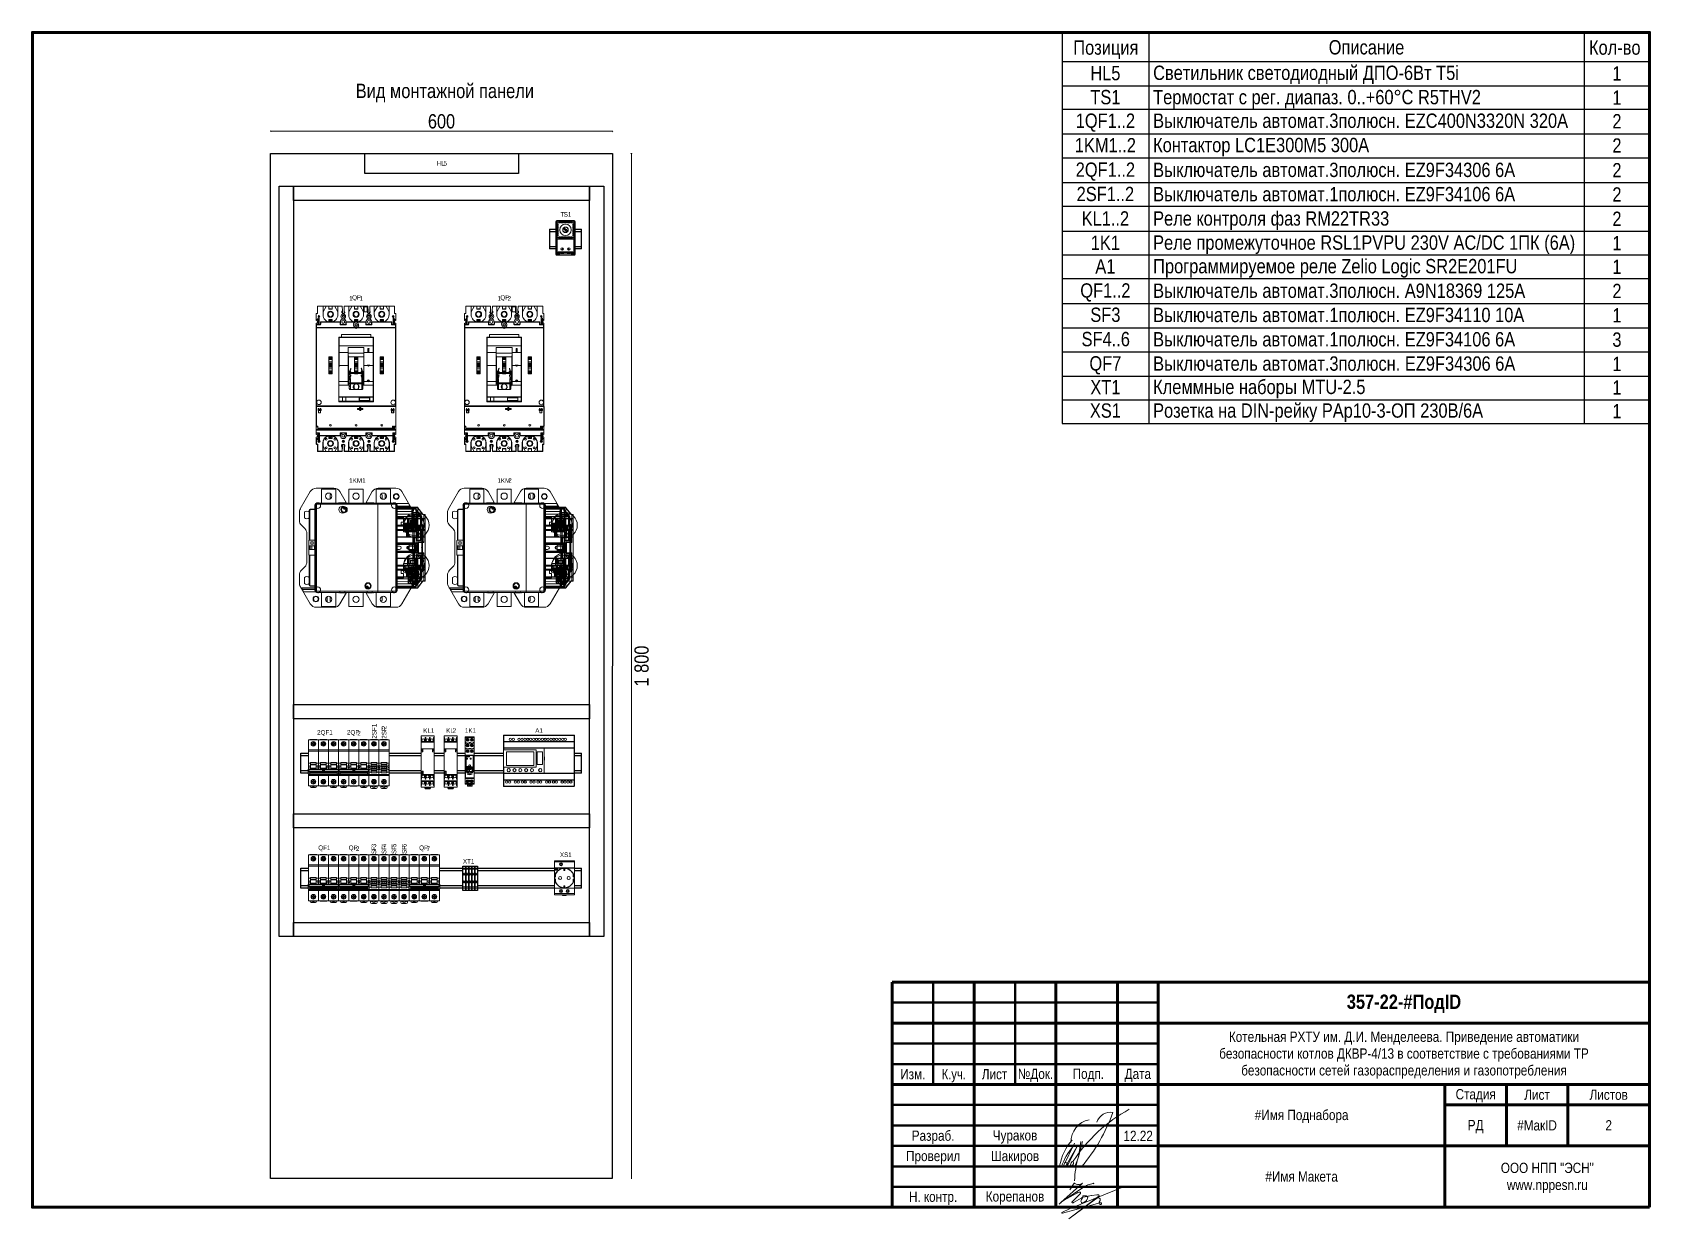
# Model space of a CAD drawing. Header units: millimetres. Extents: x -6000 to 26000, y -6000 to 26000.
# Drawn here: x 20 to 415, y -4623.4 to -4333.7 of the extents above; entities that cross this region are included whole.
import ezdxf

# ---------------------------------------------------------------- set-up
doc = ezdxf.new("R2010")
doc.units = ezdxf.units.MM
doc.header["$MEASUREMENT"] = 0
doc.linetypes.add('HIDDEN2', pattern=[2.38125, 1.5875, -0.79375])
for name, color, linetype, lineweight in [('0_Ном._пера__1', 7, 'Continuous', 15), ('0_Ном._пера__241', 7, 'Continuous', 50), ('0_Ном._пера__246', 7, 'Continuous', 100), ('2D - Общий_Ном._пера__21', 7, 'Continuous', 30), ('Аннотация - Текст_Ном._пера__1', 7, 'Continuous', 15), ('Чертеж и Рисунок_Ном._пера__1', 7, 'Continuous', 15), ('Чертеж и Рисунок_Ном._пера__2', 8, 'Continuous', 15), ('Чертеж и Рисунок_Ном._пера__21', 7, 'Continuous', 30), ('Чертеж и Рисунок_Ном._пера__7', 7, 'Continuous', 15)]:
    doc.layers.add(name, color=color, linetype=linetype, lineweight=lineweight)
for name, color, linetype, lineweight, true_color in [('0_Ном._пера__9', 7, 'Continuous', 15, 0x3dad99), ('Чертеж и Рисунок_Ном._пера__25', 7, 'Continuous', 0, 0x5555ff), ('Чертеж и Рисунок_Ном._пера__65', 7, 'Continuous', 40, 0x83aefe), ('Чертеж и Рисунок_Ном._пера__8', 7, 'Continuous', 15, 0xa80f02), ('Чертеж и Рисунок_Ном._пера__85', 7, 'Continuous', 5, 0x66b7ff), ('Чертеж и Рисунок_Ном._пера__9', 7, 'Continuous', 15, 0x3dad99)]:
    doc.layers.add(name, color=color, linetype=linetype, lineweight=lineweight, true_color=true_color)
doc.styles.add('СГЕНЕРИР_СТИЛЬ_1', font='ARIALN.TTF')
doc.styles.add('СГЕНЕРИР_СТИЛЬ_3', font='arial.ttf')
doc.styles.add('СГЕНЕРИР_СТИЛЬ_4', font='ARIALN.TTF')

msp = doc.modelspace()

# ---------------------------------------------------------------- texts
at = {"layer": '0_Ном._пера__1', "color": 7, "linetype": 'Continuous', "lineweight": 15, "attachment_point": 5}
for s, insert, char_height, style in [('\\A1;{\\pqc;\\fArial Narrow|b1|i0|c204|p34;357-22\\fArial Narrow|b1|i0|c204|p34;-\\fArial Narrow|b1|i0|c204|p34;#ПодID}', (355, -4570.97), 3.5, 'СГЕНЕРИР_СТИЛЬ_4'), ('\\A1;{\\pqc;\\fArial Narrow|b0|i0|c204|p34;Изм.}', (235.04, -4588.17), 2.5, 'СГЕНЕРИР_СТИЛЬ_1'), ('\\A1;{\\W0.950000x;\\pqc;\\fArial Narrow|b0|i0|c204|p34;К.уч.}', (245.04, -4588.51), 2.5, 'СГЕНЕРИР_СТИЛЬ_1'), ('\\A1;{\\pqc;\\fArial Narrow|b0|i0|c204|p34;Лист}', (255, -4588.17), 2.5, 'СГЕНЕРИР_СТИЛЬ_1'), ('\\A1;{\\pqc;\\fArial Narrow|b0|i0|c204|p34;№Док.}', (265, -4588.44), 2.5, 'СГЕНЕРИР_СТИЛЬ_1'), ('\\A1;{\\pqc;\\fArial Narrow|b0|i0|c204|p34; Подп.}', (277.5, -4588.41), 2.5, 'СГЕНЕРИР_СТИЛЬ_1'), ('\\A1;{\\pqc;\\fArial Narrow|b0|i0|c204|p34;Дата}', (290, -4588.44), 2.5, 'СГЕНЕРИР_СТИЛЬ_1'), ('\\A1;{\\pqc;\\fArial Narrow|b0|i0|c204|p34;Стадия}', (372.5, -4593.41), 2.5, 'СГЕНЕРИР_СТИЛЬ_1'), ('\\A1;{\\pqc;\\fArial Narrow|b0|i0|c204|p34;Лист}', (387.5, -4593.19), 2.5, 'СГЕНЕРИР_СТИЛЬ_1'), ('\\A1;{\\pqc;\\fArial Narrow|b0|i0|c204|p34;Листов}', (405, -4593.19), 2.5, 'СГЕНЕРИР_СТИЛЬ_1'), ('\\A1;{\\pqc;\\fArial Narrow|b0|i0|c204|p34;#Имя Поднабора}', (330, -4598.49), 2.5, 'СГЕНЕРИР_СТИЛЬ_1'), ('\\A1;{\\pqc;\\fArial Narrow|b0|i0|c204|p34;РД}', (372.5, -4600.96), 2.5, 'СГЕНЕРИР_СТИЛЬ_1'), ('\\A1;{\\pqc;\\fArial Narrow|b0|i0|c204|p34;#МакID}', (387.5, -4600.67), 2.5, 'СГЕНЕРИР_СТИЛЬ_1'), ('\\A1;{\\pqc;\\fArial Narrow|b0|i0|c204|p34;#Имя Макета}', (330, -4613.17), 2.5, 'СГЕНЕРИР_СТИЛЬ_1')]:
    msp.add_mtext(s, dxfattribs=dict(at, insert=insert, char_height=char_height, style=style))
at = {"layer": '0_Ном._пера__1', "color": 7, "linetype": 'Continuous', "lineweight": 15, "insert": (355, -4583.49), "char_height": 2.5, "width": 102.1134, "attachment_point": 5, "line_spacing_factor": 0.984993, "style": 'СГЕНЕРИР_СТИЛЬ_1'}
msp.add_mtext('\\A1;{\\pqc;\\fArial Narrow|b0|i0|c204|p34;Котельная РХТУ им. Д.И. Менделеева. Приведение автоматики безопасности котлов ДКВР-4/13 в соответствие с требованиями ТР безопасности сетей газораспределения и газопотребления}', dxfattribs=at)
at = {"layer": '0_Ном._пера__1', "color": 7, "linetype": 'Continuous', "lineweight": 15, "insert": (390, -4613.5), "char_height": 2.5, "attachment_point": 5, "line_spacing_factor": 0.996855, "style": 'СГЕНЕРИР_СТИЛЬ_1'}
msp.add_mtext('\\A1;{\\pqc;\\fArial Narrow|b0|i0|c204|p34;ООО НПП "ЭСН"\\P\\pqc;\\fArial Narrow|b0|i0|c204|p34;www.nppesn.ru}', dxfattribs=at)
at = {"layer": 'Аннотация - Текст_Ном._пера__1', "color": 7, "linetype": 'Continuous', "lineweight": 15, "style": 'СГЕНЕРИР_СТИЛЬ_1'}
for s, insert, char_height, attachment_point in [('\\A1;{\\pqc;\\fArial Narrow|b0|i0|c204|p34;Позиция}', (282.18, -4335.64), 3.5, 2), ('\\A1;{\\pqc;\\fArial Narrow|b0|i0|c204|p34;Описание}', (345.84, -4335.58), 3.5, 2), ('\\A1;{\\pqc;\\fArial Narrow|b0|i0|c204|p34;Кол\\fArial Narrow|b0|i0|c204|p34;-во}', (406.48, -4335.64), 3.5, 2), ('\\A1;{\\pqc;\\fArial Narrow|b0|i0|c204|p34;HL5}', (282.07, -4341.88), 3.5, 2), ('\\A1;{\\pql;\\fArial Narrow|b0|i0|c204|p34;Светильник светодиодный ДПО-6Вт Т5i}', (293.73, -4341.81), 3.5, 1), ('\\A1;{\\pqc;\\fArial Narrow|b0|i0|c204|p34;1}', (407.01, -4341.95), 3.5, 2), ('\\A1;{\\pqc;\\fArial Narrow|b0|i0|c204|p34;Вид монтажной панели}', (120.75, -4346.23), 3.5, 2), ('\\A1;{\\pqc;\\fArial Narrow|b0|i0|c204|p34;TS1}', (282.07, -4347.75), 3.5, 2), ('\\A1;{\\pql;\\fArial Narrow|b0|i0|c204|p34;Термостат с рег. диапаз. 0..+60°С R5THV2}', (293.73, -4347.75), 3.5, 1), ('\\A1;{\\pqc;\\fArial Narrow|b0|i0|c204|p34;1}', (407.01, -4347.88), 3.5, 2), ('\\A1;{\\pqc;\\fArial Narrow|b0|i0|c204|p34;1QF1..2}', (282.07, -4353.51), 3.5, 2), ('\\A1;{\\pql;\\fArial Narrow|b0|i0|c204|p34;Выключатель автомат.3полюсн. EZC400N3320N \\fArial Narrow|b0|i0|c204|p34;320\\fArial Narrow|b0|i0|c204|p34;А}', (293.73, -4353.51), 3.5, 1), ('\\A1;{\\pqc;\\fArial Narrow|b0|i0|c204|p34;2}', (407.01, -4353.65), 3.5, 2), ('\\A1;{\\pqc;\\fArial Narrow|b0|i0|c204|p34;1KM1..2}', (282.07, -4359.5), 3.5, 2), ('\\A1;{\\pql;\\fArial Narrow|b0|i0|c204|p34;Контактор LC1E300M5 300А}', (293.73, -4359.45), 3.5, 1), ('\\A1;{\\pqc;\\fArial Narrow|b0|i0|c204|p34;2}', (407.01, -4359.58), 3.5, 2), ('\\A1;{\\pqc;\\fArial Narrow|b0|i0|c204|p34;2QF1..2}', (282.07, -4365.47), 3.5, 2), ('\\A1;{\\pql;\\fArial Narrow|b0|i0|c204|p34;Выключатель автомат.3полюсн. EZ9F34306 6А}', (293.73, -4365.52), 3.5, 1), ('\\A1;{\\pqc;\\fArial Narrow|b0|i0|c204|p34;2}', (407.01, -4365.61), 3.5, 2), ('\\A1;{\\pqc;\\fArial Narrow|b0|i0|c204|p34;2SF1..2}', (282.07, -4371.41), 3.5, 2), ('\\A1;{\\pql;\\fArial Narrow|b0|i0|c204|p34;Выключатель автомат.1полюсн. EZ9F34106 6А}', (293.73, -4371.45), 3.5, 1), ('\\A1;{\\pqc;\\fArial Narrow|b0|i0|c204|p34;2}', (407.01, -4371.54), 3.5, 2), ('\\A1;{\\pqc;\\fArial Narrow|b0|i0|c204|p34;KL1..2}', (282.07, -4377.39), 3.5, 2), ('\\A1;{\\pql;\\fArial Narrow|b0|i0|c204|p34;Реле контроля фаз RM22TR33}', (293.73, -4377.39), 3.5, 1), ('\\A1;{\\pqc;\\fArial Narrow|b0|i0|c204|p34;2}', (407.01, -4377.48), 3.5, 2), ('\\A1;{\\pqc;\\fArial Narrow|b0|i0|c204|p34;1K1}', (282.07, -4383.33), 3.5, 2), ('\\A1;{\\pql;\\fArial Narrow|b0|i0|c204|p34;Реле промежуточное RSL1PVPU 230V АC/DC 1ПК (6А)}', (293.73, -4383.28), 3.5, 1), ('\\A1;{\\pqc;\\fArial Narrow|b0|i0|c204|p34;1}', (407.01, -4383.41), 3.5, 2), ('\\A1;{\\pqc;\\fArial Narrow|b0|i0|c204|p34;A1}', (282.07, -4389.09), 3.5, 2), ('\\A1;{\\pql;\\fArial Narrow|b0|i0|c204|p34;Программируемое реле Zelio Logic SR2E201FU}', (293.73, -4389.04), 3.5, 1), ('\\A1;{\\pqc;\\fArial Narrow|b0|i0|c204|p34;1}', (407.01, -4389.18), 3.5, 2), ('\\A1;{\\pqc;\\fArial Narrow|b0|i0|c204|p34;QF1..2}', (282.07, -4394.98), 3.5, 2), ('\\A1;{\\pql;\\fArial Narrow|b0|i0|c204|p34;Выключатель автомат.3полюсн.\\fArial Narrow|b0|i0|c204|p34; A9N18369\\fArial Narrow|b0|i0|c204|p34; \\fArial Narrow|b0|i0|c204|p34;125А}', (293.73, -4395.03), 3.5, 1), ('\\A1;{\\pqc;\\fArial Narrow|b0|i0|c204|p34;2}', (407.01, -4395.11), 3.5, 2), ('\\A1;{\\pqc;\\fArial Narrow|b0|i0|c204|p34;SF3}', (282.07, -4400.91), 3.5, 2), ('\\A1;{\\pql;\\fArial Narrow|b0|i0|c204|p34;Выключатель автомат.1полюсн. EZ9F341\\fArial Narrow|b0|i0|c204|p34;10\\fArial Narrow|b0|i0|c204|p34; \\fArial Narrow|b0|i0|c204|p34;10\\fArial Narrow|b0|i0|c204|p34;А}', (293.73, -4400.96), 3.5, 1), ('\\A1;{\\pqc;\\fArial Narrow|b0|i0|c204|p34;1}', (407.01, -4401.05), 3.5, 2), ('\\A1;{\\pqc;\\fArial Narrow|b0|i0|c204|p34;SF4..6}', (282.16, -4406.85), 3.5, 2), ('\\A1;{\\pql;\\fArial Narrow|b0|i0|c204|p34;Выключатель автомат.1полюсн. EZ9F34106 6А}', (293.73, -4406.9), 3.5, 1), ('\\A1;{\\pqc;\\fArial Narrow|b0|i0|c204|p34;3}', (407.01, -4406.98), 3.5, 2), ('\\A1;{\\pqc;\\fArial Narrow|b0|i0|c204|p34;QF7}', (282.07, -4412.79), 3.5, 2), ('\\A1;{\\pql;\\fArial Narrow|b0|i0|c204|p34;Выключатель автомат.3полюсн. EZ9F34306 6А}', (293.73, -4412.83), 3.5015, 1), ('\\A1;{\\pqc;\\fArial Narrow|b0|i0|c204|p34;1}', (407.01, -4412.92), 3.5, 2), ('\\A1;{\\pqc;\\fArial Narrow|b0|i0|c204|p34;XT1}', (282.07, -4418.6), 3.5, 2), ('\\A1;{\\pql;\\fArial Narrow|b0|i0|c204|p34;Клеммные наборы MTU-2.5}', (293.73, -4418.53), 3.5015, 1), ('\\A1;{\\pqc;\\fArial Narrow|b0|i0|c204|p34;1}', (407.01, -4418.68), 3.5, 2), ('\\A1;{\\pqc;\\fArial Narrow|b0|i0|c204|p34;XS1}', (282.07, -4424.31), 3.5, 2), ('\\A1;{\\pql;\\fArial Narrow|b0|i0|c204|p34;Розетка на DIN-рейку РАр10-3-ОП 230В/6А}', (293.73, -4424.31), 3.495, 1), ('\\A1;{\\pqc;\\fArial Narrow|b0|i0|c204|p34;1}', (407.01, -4424.45), 3.5, 2), ('\\A1;{\\pqc;\\fArial Narrow|b0|i0|c204|p34;2}', (405, -4599.39), 2.5, 2), ('\\A1;{\\pqc;\\fArial Narrow|b0|i0|c204|p34;Разраб.}', (240, -4601.92), 2.5, 2), ('\\A1;{\\pqc;\\fArial Narrow|b0|i0|c204|p34;Чураков}', (260, -4601.85), 2.5, 2), ('\\A1;{\\pqc;\\fArial Narrow|b0|i0|c204|p34;12.22}', (290.08, -4601.98), 2.5, 2), ('\\A1;{\\pqc;\\fArial Narrow|b0|i0|c204|p34;Проверил}', (240, -4606.89), 2.5, 2), ('\\A1;{\\pqc;\\fArial Narrow|b0|i0|c204|p34;Шакиров}', (260, -4606.89), 2.5, 2), ('\\A1;{\\pqc;\\fArial Narrow|b0|i0|c204|p34;Н. контр.}', (240, -4616.84), 2.5, 2), ('\\A1;{\\pqc;\\fArial Narrow|b0|i0|c204|p34;Корепанов}', (260, -4616.76), 2.5, 2)]:
    msp.add_mtext(s, dxfattribs=dict(at, insert=insert, char_height=char_height, attachment_point=attachment_point))
at = {"layer": 'Чертеж и Рисунок_Ном._пера__1', "color": 7, "linetype": 'Continuous', "lineweight": 15, "attachment_point": 7}
for s, insert, char_height, style in [('\\A1;{\\pql;\\fArial Narrow|b0|i0|c204|p34;HL}', (118.77, -4366.21), 1.1128, 'СГЕНЕРИР_СТИЛЬ_1'), ('\\A1;{\\pql;\\fArial Narrow|b0|i0|c204|p34;5}', (120.41, -4366.23), 1.1128, 'СГЕНЕРИР_СТИЛЬ_1'), ('\\A1;{\\pql;\\fArial Narrow|b0|i0|c204|p34;T}', (149, -4378.7), 1.1128, 'СГЕНЕРИР_СТИЛЬ_1'), ('\\A1;{\\pql;\\fArial Narrow|b0|i0|c204|p34;S1}', (149.78, -4378.72), 1.1128, 'СГЕНЕРИР_СТИЛЬ_1'), ('\\A1;{\\pql;\\fArial Narrow|b0|i0|c204|p34;1}', (97.39, -4399.23), 1.1128, 'СГЕНЕРИР_СТИЛЬ_1'), ('\\A1;{\\pql;\\fArial Narrow|b0|i0|c204|p34;QF}', (98.1, -4399.32), 1.1128, 'СГЕНЕРИР_СТИЛЬ_1'), ('\\A1;{\\pql;\\fArial Narrow|b0|i0|c204|p34;1}', (99.89, -4399.23), 1.1128, 'СГЕНЕРИР_СТИЛЬ_1'), ('\\A1;{\\pql;\\fArial Narrow|b0|i0|c204|p34;1}', (133.58, -4399.23), 1.1128, 'СГЕНЕРИР_СТИЛЬ_1'), ('\\A1;{\\pql;\\fArial Narrow|b0|i0|c204|p34;QF}', (134.29, -4399.32), 1.1128, 'СГЕНЕРИР_СТИЛЬ_1'), ('\\A1;{\\pql;\\fArial Narrow|b0|i0|c204|p34;2}', (136.08, -4399.23), 1.1128, 'СГЕНЕРИР_СТИЛЬ_1'), ('\\A1;{\\pql;\\fArial Narrow|b0|i0|c204|p34;1KM1}', (97.39, -4443.71), 1.1128, 'СГЕНЕРИР_СТИЛЬ_1'), ('\\A1;{\\pql;\\fArial Narrow|b0|i0|c204|p34;1KM}', (133.58, -4443.71), 1.1128, 'СГЕНЕРИР_СТИЛЬ_1'), ('\\A1;{\\pql;\\fArial Narrow|b0|i0|c204|p34;2}', (136.22, -4443.71), 1.1128, 'СГЕНЕРИР_СТИЛЬ_1'), ('\\A1;{\\pql;\\fArial Narrow|b0|i0|c204|p34;2QF1}', (89.55, -4505.52), 1.1128, 'СГЕНЕРИР_СТИЛЬ_1'), ('\\A1;{\\pql;\\fArial Narrow|b0|i0|c204|p34;2QF}', (96.85, -4505.52), 1.1128, 'СГЕНЕРИР_СТИЛЬ_1'), ('\\A1;{\\pql;\\fArial Narrow|b0|i0|c204|p34;2}', (99.36, -4505.43), 1.1128, 'СГЕНЕРИР_СТИЛЬ_1'), ('\\A1;{\\pql;\\fArial Narrow|b0|i0|c204|p34;KL1}', (115.48, -4504.78), 1.1128, 'СГЕНЕРИР_СТИЛЬ_1'), ('\\A1;{\\pql;\\fArial Narrow|b0|i0|c204|p34;KL}', (121.07, -4504.78), 1.1128, 'СГЕНЕРИР_СТИЛЬ_1'), ('\\A1;{\\pql;\\fArial Narrow|b0|i0|c204|p34;2}', (122.64, -4504.78), 1.1128, 'СГЕНЕРИР_СТИЛЬ_1'), ('\\A1;{\\pql;\\fArial Narrow|b0|i0|c204|p34;1K1}', (125.66, -4504.78), 1.1128, 'СГЕНЕРИР_СТИЛЬ_1'), ('\\A1;{\\W0.950000x;\\pql;\\fArial|b0|i0|c204|p38;21}', (125.79, -4506.91), 0.1947, 'СГЕНЕРИР_СТИЛЬ_3'), ('\\A1;{\\W0.950000x;\\pql;\\fArial|b0|i0|c204|p38;6}', (125.84, -4506.19), 0.1947, 'СГЕНЕРИР_СТИЛЬ_3'), ('\\A1;{\\W0.950000x;\\pql;\\fArial|b0|i0|c204|p38;O}', (126.77, -4506.63), 0.1947, 'СГЕНЕРИР_СТИЛЬ_3'), ('\\A1;{\\W0.950000x;\\pql;\\fArial|b0|i0|c204|p38;C}', (126.78, -4506.31), 0.1947, 'СГЕНЕРИР_СТИЛЬ_3'), ('\\A1;{\\W0.950000x;\\pql;\\fArial|b0|i0|c204|p38;M}', (126.77, -4506.95), 0.1947, 'СГЕНЕРИР_СТИЛЬ_3'), ('\\A1;{\\W0.950000x;\\pql;\\fArial|b0|i0|c204|p38;11}', (127.7, -4506.91), 0.1947, 'СГЕНЕРИР_СТИЛЬ_3'), ('\\A1;{\\W0.950000x;\\pql;\\fArial|b0|i0|c204|p38;3}', (127.74, -4506.19), 0.1947, 'СГЕНЕРИР_СТИЛЬ_3'), ('\\A1;{\\pql;\\fArial Narrow|b0|i0|c204|p34;A1}', (142.83, -4504.78), 1.1128, 'СГЕНЕРИР_СТИЛЬ_1'), ('\\A1;{\\W0.950000x;\\pql;\\fArial|b0|i0|c204|p38;24}', (125.78, -4508.34), 0.1947, 'СГЕНЕРИР_СТИЛЬ_3'), ('\\A1;{\\W0.950000x;\\pql;\\fArial|b0|i0|c204|p38;22}', (125.79, -4509.79), 0.1947, 'СГЕНЕРИР_СТИЛЬ_3'), ('\\A1;{\\W0.950000x;\\pql;\\fArial|b0|i0|c204|p38;5}', (125.84, -4507.59), 0.1947, 'СГЕНЕРИР_СТИЛЬ_3'), ('\\A1;{\\W0.950000x;\\pql;\\fArial|b0|i0|c204|p38;7}', (125.84, -4509), 0.1947, 'СГЕНЕРИР_СТИЛЬ_3'), ('\\A1;{\\W0.950000x;\\pql;\\fArial|b0|i0|c204|p38;O}', (126.77, -4508.02), 0.1947, 'СГЕНЕРИР_СТИЛЬ_3'), ('\\A1;{\\W0.950000x;\\pql;\\fArial|b0|i0|c204|p38;C}', (126.78, -4509.53), 0.1947, 'СГЕНЕРИР_СТИЛЬ_3'), ('\\A1;{\\W0.950000x;\\pql;\\fArial|b0|i0|c204|p38;N}', (126.78, -4507.7), 0.1947, 'СГЕНЕРИР_СТИЛЬ_3'), ('\\A1;{\\W0.950000x;\\pql;\\fArial|b0|i0|c204|p38;N}', (126.78, -4509.21), 0.1947, 'СГЕНЕРИР_СТИЛЬ_3'), ('\\A1;{\\W0.950000x;\\pql;\\fArial|b0|i0|c204|p38;14}', (127.66, -4508.34), 0.1947, 'СГЕНЕРИР_СТИЛЬ_3'), ('\\A1;{\\W0.950000x;\\pql;\\fArial|b0|i0|c204|p38;12}', (127.67, -4509.79), 0.1947, 'СГЕНЕРИР_СТИЛЬ_3'), ('\\A1;{\\W0.950000x;\\pql;\\fArial|b0|i0|c204|p38;4}', (127.73, -4507.59), 0.1947, 'СГЕНЕРИР_СТИЛЬ_3'), ('\\A1;{\\W0.950000x;\\pql;\\fArial|b0|i0|c204|p38;2}', (127.74, -4509), 0.1947, 'СГЕНЕРИР_СТИЛЬ_3'), ('\\A1;{\\W0.950000x;\\pql;\\fArial|b0|i0|c204|p38;A2}', (125.79, -4517.06), 0.1947, 'СГЕНЕРИР_СТИЛЬ_3'), ('\\A1;{\\W0.950000x;\\pql;\\fArial|b0|i0|c204|p38;8}', (125.86, -4516.21), 0.1947, 'СГЕНЕРИР_СТИЛЬ_3'), ('\\A1;{\\W0.950000x;\\pql;\\fArial|b0|i0|c204|p38;COIL}', (126.59, -4517.02), 0.1947, 'СГЕНЕРИР_СТИЛЬ_3'), ('\\A1;{\\W0.950000x;\\pql;\\fArial|b0|i0|c204|p38;A1}', (127.61, -4517.04), 0.1947, 'СГЕНЕРИР_СТИЛЬ_3'), ('\\A1;{\\W0.950000x;\\pql;\\fArial|b0|i0|c204|p38;1}', (127.75, -4516.21), 0.1947, 'СГЕНЕРИР_СТИЛЬ_3'), ('\\A1;{\\pql;\\fArial Narrow|b0|i0|c204|p34;QF1}', (89.83, -4533.72), 1.1128, 'СГЕНЕРИР_СТИЛЬ_1'), ('\\A1;{\\pql;\\fArial Narrow|b0|i0|c204|p34;QF}', (97.25, -4533.72), 1.1128, 'СГЕНЕРИР_СТИЛЬ_1'), ('\\A1;{\\pql;\\fArial Narrow|b0|i0|c204|p34;2}', (99.04, -4533.64), 1.1128, 'СГЕНЕРИР_СТИЛЬ_1'), ('\\A1;{\\pql;\\fArial Narrow|b0|i0|c204|p34;QF}', (114.48, -4533.72), 1.1128, 'СГЕНЕРИР_СТИЛЬ_1'), ('\\A1;{\\pql;\\fArial Narrow|b0|i0|c204|p34;7}', (116.27, -4533.64), 1.1128, 'СГЕНЕРИР_СТИЛЬ_1'), ('\\A1;{\\pql;\\fArial Narrow|b0|i0|c204|p34;XS1}', (148.85, -4535.13), 1.1128, 'СГЕНЕРИР_СТИЛЬ_1'), ('\\A1;{\\pql;\\fArial Narrow|b0|i0|c204|p34;XT1}', (125.17, -4536.71), 1.1128, 'СГЕНЕРИР_СТИЛЬ_1')]:
    msp.add_mtext(s, dxfattribs=dict(at, insert=insert, char_height=char_height, style=style))
at = {"layer": 'Чертеж и Рисунок_Ном._пера__1', "color": 7, "linetype": 'Continuous', "lineweight": 15, "char_height": 1.1128, "attachment_point": 7, "rotation": 90, "style": 'СГЕНЕРИР_СТИЛЬ_1'}
for s, insert in [('\\A1;{\\pql;\\fArial Narrow|b0|i0|c204|p34;2SF1}', (104.07, -4506.21)), ('\\A1;{\\pql;\\fArial Narrow|b0|i0|c204|p34;2}', (106.46, -4503.86)), ('\\A1;{\\pql;\\fArial Narrow|b0|i0|c204|p34;2SF}', (106.48, -4506.21)), ('\\A1;{\\pql;\\fArial Narrow|b0|i0|c204|p34;3}', (103.99, -4532.72)), ('\\A1;{\\pql;\\fArial Narrow|b0|i0|c204|p34;S}', (103.99, -4534.37)), ('\\A1;{\\pql;\\fArial Narrow|b0|i0|c204|p34;F}', (103.97, -4533.51)), ('\\A1;{\\pql;\\fArial Narrow|b0|i0|c204|p34;SF}', (106.46, -4534.37)), ('\\A1;{\\pql;\\fArial Narrow|b0|i0|c204|p34;4}', (106.44, -4532.72)), ('\\A1;{\\pql;\\fArial Narrow|b0|i0|c204|p34;SF}', (108.9, -4534.37)), ('\\A1;{\\pql;\\fArial Narrow|b0|i0|c204|p34;5}', (108.9, -4532.72)), ('\\A1;{\\pql;\\fArial Narrow|b0|i0|c204|p34;6}', (111.4, -4532.72)), ('\\A1;{\\pql;\\fArial Narrow|b0|i0|c204|p34;SF}', (111.4, -4534.37))]:
    msp.add_mtext(s, dxfattribs=dict(at, insert=insert))
at = {"layer": 'Чертеж и Рисунок_Ном._пера__25', "color": 173, "linetype": 'Continuous', "lineweight": 0, "true_color": 0x5555ff, "insert": (116.61, -4357.2), "char_height": 3.4775, "attachment_point": 7, "style": 'СГЕНЕРИР_СТИЛЬ_1'}
msp.add_mtext('\\A1;{\\pql;\\fArial Narrow|b0|i0|c204|p34;600}', dxfattribs=at)
at = {"layer": 'Чертеж и Рисунок_Ном._пера__25', "color": 173, "linetype": 'Continuous', "lineweight": 0, "true_color": 0x5555ff, "insert": (170.57, -4493.45), "char_height": 3.4775, "attachment_point": 7, "rotation": 90, "style": 'СГЕНЕРИР_СТИЛЬ_1'}
msp.add_mtext('\\A1;{\\pql;\\fArial Narrow|b0|i0|c204|p34;1\xa0800}', dxfattribs=at)

# ---------------------------------------------------------------- hatches: boundary and pattern name
at = {"layer": 'Чертеж и Рисунок_Ном._пера__2', "linetype": 'Continuous', "lineweight": 15}
msp.add_hatch(color=8, dxfattribs=at).paths.add_polyline_path([(147.73, -4537.92), (147.73, -4538.02), (147.97, -4538.02), (147.97, -4537.92)])
at = {"layer": 'Чертеж и Рисунок_Ном._пера__8', "linetype": 'Continuous', "lineweight": 15, "true_color": 0xa80f02}
for points in [[(147.69, -4538.02), (147.69, -4537.92), (147.59, -4537.92), (147.59, -4538.02)], [(147.69, -4538.05), (147.59, -4538.05), (147.59, -4538.29), (147.69, -4538.29)], [(147.72, -4538.05), (147.72, -4538.29), (147.97, -4538.29), (147.97, -4538.19), (147.83, -4538.19), (147.83, -4538.15), (147.97, -4538.15), (147.97, -4538.05)], [(148, -4538.29), (148.11, -4538.29), (148.11, -4538.16), (148.14, -4538.16), (148.23, -4538.29), (148.36, -4538.29), (148.23, -4538.1), (148.35, -4537.92), (148.23, -4537.92), (148.14, -4538.05), (148.11, -4538.05), (148.1, -4537.92), (148, -4537.92)]]:
    msp.add_hatch(color=14, dxfattribs=at).paths.add_polyline_path(points)

# ---------------------------------------------------------------- linework, layer by layer
at = {"layer": '0_Ном._пера__241', "color": 7, "linetype": 'Continuous', "lineweight": 50}
for p, q in [((240, -4565.68), (240, -4590.68)), ((260, -4565.68), (260, -4590.68)), ((230, -4570.68), (295, -4570.68)), ((230, -4580.68), (295, -4580.68)), ((295, -4585.68), (230, -4585.68)), ((295, -4595.68), (230, -4595.68)), ((295, -4600.68), (230, -4600.68)), ((295, -4605.68), (230, -4605.68)), ((295, -4610.68), (230, -4610.68)), ((295, -4615.68), (230, -4615.68))]:
    msp.add_line(p, q, dxfattribs=at)
at = {"layer": '0_Ном._пера__246', "color": 7, "linetype": 'Continuous', "lineweight": 100}
for p, q in [((415, -4565.68), (230, -4565.68)), ((230, -4565.68), (230, -4620.68)), ((250, -4565.68), (250, -4620.68)), ((270, -4565.68), (270, -4620.68)), ((285, -4565.68), (285, -4620.68)), ((295, -4565.68), (295, -4620.68)), ((415, -4575.68), (230, -4575.68)), ((415, -4590.68), (230, -4590.68)), ((365, -4620.68), (365, -4590.68)), ((380, -4590.68), (380, -4605.68)), ((395, -4590.68), (395, -4605.68)), ((415, -4595.68), (365, -4595.68)), ((415, -4605.68), (295, -4605.68))]:
    msp.add_line(p, q, dxfattribs=at)
at = {"layer": '0_Ном._пера__246', "color": 7, "linetype": 'Continuous', "lineweight": 100, "flags": 128}
msp.add_lwpolyline([(415, -4620.68), (415, -4333.68), (20, -4333.68), (20, -4620.68)], close=True, dxfattribs=at)
at = {"layer": '0_Ном._пера__9', "color": 135, "linetype": 'Continuous', "lineweight": 15, "true_color": 0x3dad99}
for p, q in [((274.54, -4605.02), (271.86, -4610.57)), ((275.49, -4608.32), (276.47, -4604.56)), ((275.49, -4608.32), (276.07, -4604.58)), ((272.35, -4610.67), (275.1, -4605.88)), ((275.1, -4605.88), (272.84, -4610.57)), ((274.53, -4610.83), (275.27, -4609.09)), ((273.33, -4610.67), (273.51, -4610.35)), ((274.27, -4609.74), (274.13, -4610.78))]:
    msp.add_line(p, q, dxfattribs=at)
at = {"layer": '0_Ном._пера__9', "color": 135, "linetype": 'Continuous', "lineweight": 15, "true_color": 0x3dad99, "flags": 128}
for points in [[(273.37, -4616.44), (274.48, -4614.81, -0.414214), (274.51, -4614.8), (274.64, -4614.89, 0.267949), (275.98, -4614.99), (276.48, -4614.75, -0.775573), (276.51, -4614.78), (271.17, -4619.53), (270.81, -4619.87), (270.95, -4619.73, 0.030067), (271.39, -4619.36), (276.91, -4615.67, -0.091908), (278.11, -4615.09), (279.12, -4614.82, -0.933541), (279.19, -4614.94)], [(271.87, -4619.05), (275.11, -4617.21, -0.08719), (275.64, -4616.98), (275.75, -4616.95, -0.702393), (275.98, -4617.29), (273.94, -4619.31, 0.136086), (273.9, -4619.42, 0.443716), (274.02, -4619.56), (274.18, -4619.56, 0.161222), (274.25, -4619.53), (276.29, -4618.34, -0.026522), (276.38, -4618.27, -0.768791), (276.46, -4618.34), (276.23, -4618.78, 0.105043), (276.11, -4619.2, 0.43472), (276.54, -4619.66, 0.16132), (276.66, -4619.62), (277.28, -4619.16, 0.102211), (277.56, -4618.84), (277.58, -4618.8, -0.023478), (277.62, -4618.74, 0.197304), (277.75, -4618.19, 0.161257), (277.69, -4618.08, 0.094433), (277.46, -4617.92), (277.44, -4617.91, 0.083774), (277.2, -4617.86, 0.05387), (276.8, -4617.88, 0.985858), (276.69, -4618.2), (278.65, -4617.76, -0.027151), (278.73, -4617.75), (280.02, -4617.6, -0.046388), (280.15, -4617.6), (280.38, -4617.62, -0.65616), (280.5, -4617.97), (273.14, -4623.45), (279.32, -4618.95), (280.16, -4618.39), (280.27, -4618.38, -0.038414), (280.38, -4618.37), (280.48, -4618.37), (280.5, -4618.37, -0.402341), (280.8, -4618.98, 0.020676), (280.78, -4619.04), (280.55, -4619.41, 0.467701), (280.83, -4620.02, 0.131652), (281.07, -4619.94, 0.726247), (280.97, -4619.56), (280.88, -4619.55, 0.115506), (280.74, -4619.56), (274.6, -4621.27), (271.6, -4622.1), (271.48, -4622.09, -0.747293), (271.44, -4621.94), (273.5, -4620.96), (286.93, -4615.49)]]:
    msp.add_lwpolyline(points, format="xyb", dxfattribs=at)
at = {"layer": '0_Ном._пера__9', "color": 135, "linetype": 'Continuous', "lineweight": 15, "true_color": 0x3dad99}
for centre, radius, start, end in [((306.41, -4630.51), 38.51, 118.6981, 146.8966), ((243.78, -4583.18), 42.61, 319.6537, 340.3805), ((283.34, -4600.96), 3.52, 80.6082, 161.7985), ((279.27, -4604.82), 5.66, 101.6434, 180.3746), ((283.79, -4612.92), 13.12, 138.6736, 169.7126), ((286.05, -4615.92), 15.59, 139.9163, 160.3208), ((296.11, -4614.56), 21.55, 163.167, 179.0964), ((272.19, -4610.37), 0.668, 353.3227, 96.6773), ((273.35, -4610.07), 0.661, 268.7016, 341.1724)]:
    msp.add_arc(centre, radius, start, end, dxfattribs=at)
msp.add_ellipse((273.9, -4610.14), major_axis=(0.248, 0.662), ratio=0.421875, dxfattribs=at)
at = {"layer": '2D - Общий_Ном._пера__21', "color": 7, "linetype": 'Continuous', "lineweight": 30}
for p, q in [((271.49, -4333.68), (271.49, -4429.22)), ((271.49, -4333.68), (415, -4333.68)), ((292.66, -4333.68), (292.66, -4429.22)), ((399.02, -4333.68), (399.02, -4429.14)), ((415, -4333.68), (415, -4429.14)), ((271.49, -4340.78), (415, -4340.78)), ((271.49, -4346.72), (415, -4346.72)), ((271.49, -4352.48), (415, -4352.48)), ((271.49, -4358.5), (415, -4358.5)), ((271.49, -4364.35), (415, -4364.35)), ((271.49, -4370.37), (415, -4370.37)), ((271.49, -4376.14), (415, -4376.14)), ((271.49, -4382.25), (415, -4382.25)), ((271.49, -4388.01), (415, -4388.01)), ((271.49, -4393.78), (415, -4393.78)), ((271.49, -4399.88), (415, -4399.88)), ((271.49, -4405.82), (415, -4405.82)), ((271.49, -4411.75), (415, -4411.75)), ((271.49, -4417.69), (415, -4417.69)), ((271.49, -4423.45), (415, -4423.45)), ((271.49, -4429.22), (415, -4429.22))]:
    msp.add_line(p, q, dxfattribs=at)
at = {"layer": 'Чертеж и Рисунок_Ном._пера__1', "color": 7, "linetype": 'Continuous', "lineweight": 15}
for p, q in [((125.13, -4537.82), (125.86, -4537.82)), ((125.13, -4538.1), (125.86, -4538.1)), ((125.86, -4537.82), (126.58, -4537.82)), ((125.86, -4538.1), (126.58, -4538.1)), ((126.58, -4537.82), (127.3, -4537.82)), ((126.58, -4538.1), (127.3, -4538.1)), ((127.3, -4537.82), (128.03, -4537.82)), ((127.3, -4538.1), (128.03, -4538.1)), ((128.03, -4537.82), (128.75, -4537.82)), ((128.03, -4538.1), (128.75, -4538.1)), ((125.13, -4542.41), (125.86, -4542.41)), ((125.86, -4542.41), (126.58, -4542.41)), ((126.58, -4542.41), (127.3, -4542.41)), ((127.3, -4542.41), (128.03, -4542.41)), ((128.03, -4542.41), (128.75, -4542.41)), ((125.13, -4542.69), (125.86, -4542.69)), ((125.86, -4542.69), (126.58, -4542.69)), ((126.58, -4542.69), (127.3, -4542.69)), ((127.3, -4542.69), (128.03, -4542.69)), ((128.03, -4542.69), (128.75, -4542.69))]:
    msp.add_line(p, q, dxfattribs=at)
at = {"layer": 'Чертеж и Рисунок_Ном._пера__2', "color": 8, "linetype": 'Continuous', "lineweight": 15}
msp.add_lwpolyline([(147.73, -4538.02), (147.97, -4538.02), (147.97, -4537.92), (147.73, -4537.92)], close=True, dxfattribs=at)
at = {"layer": 'Чертеж и Рисунок_Ном._пера__21', "color": 7, "linetype": 'Continuous', "lineweight": 30}
for p, q in [((78.19, -4363.25), (161.7, -4363.25)), ((78.19, -4613.63), (78.19, -4363.25)), ((101.17, -4363.25), (138.72, -4363.25)), ((101.17, -4368.12), (101.17, -4363.25)), ((138.72, -4363.25), (138.72, -4368.12)), ((161.7, -4363.25), (161.64, -4613.63)), ((138.72, -4368.12), (101.17, -4368.12)), ((80.28, -4554.54), (80.28, -4371.27)), ((80.28, -4371.27), (83.76, -4371.27)), ((83.76, -4371.27), (156.1, -4371.27)), ((83.76, -4374.75), (83.76, -4371.27)), ((83.76, -4371.27), (83.76, -4554.54)), ((156.1, -4371.27), (156.1, -4374.75)), ((156.1, -4554.54), (156.1, -4371.27)), ((156.1, -4371.27), (159.58, -4371.27)), ((159.58, -4371.27), (159.58, -4554.54)), ((156.1, -4374.75), (83.76, -4374.75)), ((146.34, -4381.74), (147.85, -4381.74)), ((146.34, -4381.74), (146.34, -4386.6)), ((146.34, -4382.29), (147.85, -4382.29)), ((152.58, -4381.74), (154.09, -4381.74)), ((152.58, -4382.29), (154.09, -4382.29)), ((154.09, -4386.6), (154.09, -4381.74)), ((147.85, -4386.05), (146.34, -4386.05)), ((147.85, -4386.6), (146.34, -4386.6)), ((154.09, -4386.05), (152.58, -4386.05)), ((154.09, -4386.6), (152.58, -4386.6)), ((83.76, -4497.9), (156.1, -4497.9)), ((83.76, -4501.38), (83.76, -4497.9)), ((156.1, -4497.9), (156.1, -4501.38)), ((156.1, -4501.38), (83.76, -4501.38)), ((85.6, -4509.73), (87.41, -4509.73)), ((85.6, -4514.6), (85.6, -4509.73)), ((85.6, -4510.29), (87.41, -4510.29)), ((107.11, -4509.73), (114.95, -4509.73)), ((107.11, -4510.29), (114.95, -4510.29)), ((118.13, -4509.73), (120.57, -4509.73)), ((118.13, -4510.29), (120.57, -4510.29)), ((123.75, -4509.73), (125.73, -4509.73)), ((123.75, -4510.29), (125.73, -4510.29)), ((127.92, -4509.73), (135.06, -4509.73)), ((127.92, -4510.29), (135.06, -4510.29)), ((152.4, -4509.73), (154.09, -4509.73)), ((152.4, -4510.29), (154.09, -4510.29)), ((154.09, -4514.6), (154.09, -4509.73)), ((87.38, -4514.04), (85.6, -4514.04)), ((87.37, -4514.6), (85.6, -4514.6)), ((104.65, -4514.04), (104.64, -4514.04)), ((114.95, -4514.04), (107.1, -4514.04)), ((114.95, -4514.6), (107.11, -4514.6)), ((120.57, -4514.04), (118.13, -4514.04)), ((120.57, -4514.6), (118.13, -4514.6)), ((125.73, -4514.04), (123.75, -4514.04)), ((125.73, -4514.6), (123.75, -4514.6)), ((135.06, -4514.04), (127.92, -4514.04)), ((135.06, -4514.6), (127.92, -4514.6)), ((154.09, -4514.04), (152.4, -4514.04)), ((154.09, -4514.6), (152.4, -4514.6)), ((83.76, -4524.53), (156.1, -4524.53)), ((83.76, -4528.01), (83.76, -4524.53)), ((156.1, -4524.53), (156.1, -4528.01)), ((156.1, -4528.01), (83.76, -4528.01)), ((85.6, -4537.82), (87.41, -4537.82)), ((85.6, -4542.69), (85.6, -4537.82)), ((85.6, -4538.37), (87.41, -4538.37)), ((119.42, -4537.82), (125.13, -4537.82)), ((119.42, -4538.37), (125.13, -4538.37)), ((125.13, -4543.26), (125.13, -4537.35)), ((125.13, -4537.35), (125.86, -4537.35)), ((125.86, -4537.35), (125.86, -4543.26)), ((125.86, -4543.26), (125.86, -4537.35)), ((125.86, -4537.35), (126.58, -4537.35)), ((126.58, -4537.35), (126.58, -4543.26)), ((126.58, -4543.26), (126.58, -4537.35)), ((126.58, -4537.35), (127.3, -4537.35)), ((127.3, -4537.35), (127.3, -4543.26)), ((127.3, -4543.26), (127.3, -4537.35)), ((127.3, -4537.35), (128.03, -4537.35)), ((128.03, -4537.35), (128.03, -4543.26)), ((128.03, -4543.26), (128.03, -4537.35)), ((128.03, -4537.35), (128.75, -4537.35)), ((128.75, -4537.35), (128.75, -4543.26)), ((128.75, -4537.82), (147.49, -4537.82)), ((128.75, -4538.37), (147.49, -4538.37)), ((152.4, -4537.82), (154.09, -4537.82)), ((152.4, -4538.37), (154.09, -4538.37)), ((154.09, -4542.69), (154.09, -4537.82)), ((87.38, -4542.13), (85.6, -4542.13)), ((125.13, -4542.12), (119.5, -4542.12)), ((125.68, -4539.13), (125.31, -4539.5)), ((125.31, -4539.13), (125.68, -4539.5)), ((125.68, -4541), (125.31, -4541.38)), ((125.31, -4541), (125.68, -4541.38)), ((126.41, -4539.13), (126.03, -4539.5)), ((126.03, -4539.13), (126.41, -4539.5)), ((126.41, -4541), (126.03, -4541.38)), ((126.03, -4541), (126.41, -4541.38)), ((127.13, -4539.13), (126.75, -4539.5)), ((126.75, -4539.13), (127.13, -4539.5)), ((127.13, -4541), (126.75, -4541.38)), ((126.75, -4541), (127.13, -4541.38)), ((127.85, -4539.13), (127.48, -4539.5)), ((127.48, -4539.13), (127.85, -4539.5)), ((127.85, -4541), (127.48, -4541.38)), ((127.48, -4541), (127.85, -4541.38)), ((128.58, -4539.13), (128.2, -4539.5)), ((128.2, -4539.13), (128.58, -4539.5)), ((128.58, -4541), (128.2, -4541.38)), ((128.2, -4541), (128.58, -4541.38)), ((147.49, -4542.13), (128.75, -4542.13)), ((154.09, -4542.13), (152.4, -4542.13)), ((87.37, -4542.69), (85.6, -4542.69)), ((125.13, -4542.69), (119.51, -4542.69)), ((125.86, -4543.26), (125.13, -4543.26)), ((126.58, -4543.26), (125.86, -4543.26)), ((127.3, -4543.26), (126.58, -4543.26)), ((128.03, -4543.26), (127.3, -4543.26)), ((128.75, -4543.26), (128.03, -4543.26)), ((147.49, -4542.69), (128.75, -4542.69)), ((154.09, -4542.69), (152.4, -4542.69)), ((83.76, -4551.07), (156.1, -4551.07)), ((83.76, -4554.54), (83.76, -4551.07)), ((156.1, -4551.07), (156.1, -4554.54)), ((83.76, -4554.54), (80.28, -4554.54)), ((156.1, -4554.54), (83.76, -4554.54)), ((159.58, -4554.54), (156.1, -4554.54)), ((161.64, -4613.63), (78.19, -4613.63))]:
    msp.add_line(p, q, dxfattribs=at)
for centre in [(125.5, -4539.31), (125.5, -4541.19), (126.22, -4539.31), (126.22, -4541.19), (126.94, -4539.31), (126.94, -4541.19), (127.67, -4539.31), (127.67, -4541.19), (128.39, -4539.31), (128.39, -4541.19)]:
    msp.add_circle(centre, 0.265, dxfattribs=at)
at = {"layer": 'Чертеж и Рисунок_Ном._пера__65', "color": 161, "linetype": 'Continuous', "lineweight": 40, "true_color": 0x83aefe}
for p, q in [((78.22, -4357.8), (78.15, -4357.87)), ((161.67, -4357.87), (161.74, -4357.8)), ((166.37, -4363.29), (166.3, -4363.22)), ((166.3, -4613.6), (166.37, -4613.67))]:
    msp.add_line(p, q, dxfattribs=at)
at = {"layer": 'Чертеж и Рисунок_Ном._пера__7', "color": 7, "linetype": 'Continuous', "lineweight": 15}
for p, q in [((147.85, -4387.87), (147.85, -4379.94)), ((147.85, -4379.94), (147.93, -4380.02)), ((147.85, -4379.94), (147.85, -4387.86)), ((147.93, -4380.48), (147.89, -4380.53)), ((148.17, -4380.53), (147.89, -4380.53)), ((147.89, -4380.67), (147.89, -4380.53)), ((147.93, -4380.02), (147.93, -4380.48)), ((147.93, -4380.02), (148.21, -4380.02)), ((148.13, -4379.66), (148.13, -4379.66)), ((148.13, -4379.66), (148.21, -4379.74)), ((152.3, -4379.66), (148.13, -4379.66)), ((148.21, -4380.48), (148.17, -4380.53)), ((148.17, -4380.67), (148.17, -4380.53)), ((148.21, -4379.74), (148.21, -4380.02)), ((148.6, -4379.74), (148.21, -4379.74)), ((148.59, -4380.02), (148.21, -4380.02)), ((148.21, -4380.02), (148.21, -4380.48)), ((148.21, -4380.48), (148.35, -4380.48)), ((148.21, -4380.48), (148.34, -4380.48)), ((148.35, -4380.48), (148.34, -4380.48)), ((148.42, -4380.55), (148.41, -4380.55)), ((148.42, -4380.55), (148.42, -4380.65)), ((148.59, -4380.16), (148.59, -4380.02)), ((148.6, -4380.15), (148.59, -4380.16)), ((148.64, -4379.7), (148.6, -4379.74)), ((148.64, -4379.98), (148.6, -4380.02)), ((148.6, -4380.15), (148.6, -4380.02)), ((148.64, -4379.7), (148.64, -4379.98)), ((148.64, -4379.7), (148.78, -4379.7)), ((148.64, -4379.98), (148.78, -4379.98)), ((148.67, -4380.22), (148.66, -4380.23)), ((148.76, -4380.23), (148.66, -4380.23)), ((148.67, -4380.14), (148.67, -4379.98)), ((148.75, -4380.22), (148.67, -4380.22)), ((148.76, -4380.23), (148.75, -4380.22)), ((148.78, -4379.98), (148.78, -4379.7)), ((148.82, -4379.74), (148.78, -4379.7)), ((148.82, -4380.02), (148.78, -4379.98)), ((148.82, -4379.74), (148.97, -4379.74)), ((148.82, -4380.02), (148.82, -4380.15)), ((148.83, -4380.16), (148.82, -4380.15)), ((148.83, -4380.02), (148.83, -4380.16)), ((148.83, -4380.02), (148.97, -4380.02)), ((149.01, -4379.7), (148.97, -4379.74)), ((149.01, -4379.98), (148.97, -4380.02)), ((148.97, -4380.16), (148.97, -4380.02)), ((148.97, -4380.15), (148.97, -4380.02)), ((148.97, -4380.15), (148.97, -4380.16)), ((149.01, -4379.7), (149.01, -4379.98)), ((149.01, -4379.7), (149.15, -4379.7)), ((149.01, -4379.98), (149.15, -4379.98)), ((149.04, -4380.22), (149.03, -4380.23)), ((149.13, -4380.23), (149.03, -4380.23)), ((149.13, -4380.22), (149.04, -4380.22)), ((149.08, -4380.14), (149.08, -4379.98)), ((149.13, -4380.23), (149.13, -4380.22)), ((149.15, -4379.98), (149.15, -4379.7)), ((149.2, -4379.74), (149.15, -4379.7)), ((149.2, -4380.02), (149.15, -4379.98)), ((149.2, -4379.74), (149.35, -4379.74)), ((149.2, -4380.02), (149.2, -4380.16)), ((149.2, -4380.02), (149.34, -4380.02)), ((149.2, -4380.02), (149.2, -4380.15)), ((149.2, -4380.16), (149.2, -4380.15)), ((149.34, -4380.16), (149.34, -4380.02)), ((149.35, -4380.15), (149.34, -4380.16)), ((149.39, -4379.7), (149.35, -4379.74)), ((149.39, -4379.98), (149.35, -4380.02)), ((149.35, -4380.15), (149.35, -4380.02)), ((149.39, -4379.7), (149.39, -4379.98)), ((149.39, -4379.7), (149.53, -4379.7)), ((149.39, -4379.98), (149.53, -4379.98)), ((149.39, -4380.21), (149.42, -4380.21)), ((149.42, -4380.22), (149.41, -4380.23)), ((149.51, -4380.23), (149.41, -4380.23)), ((149.5, -4380.22), (149.42, -4380.22)), ((149.49, -4380.14), (149.49, -4379.98)), ((149.51, -4380.23), (149.5, -4380.22)), ((149.53, -4379.98), (149.53, -4379.7)), ((149.57, -4379.74), (149.53, -4379.7)), ((149.57, -4380.02), (149.53, -4379.98)), ((149.57, -4379.74), (149.73, -4379.74)), ((149.57, -4380.02), (149.57, -4380.15)), ((149.58, -4380.16), (149.57, -4380.15)), ((149.58, -4380.02), (149.58, -4380.16)), ((149.58, -4380.02), (149.72, -4380.02)), ((149.72, -4380.16), (149.72, -4380.02)), ((149.73, -4380.15), (149.72, -4380.16)), ((149.77, -4379.7), (149.73, -4379.74)), ((149.77, -4379.98), (149.73, -4380.02)), ((149.73, -4380.15), (149.73, -4380.02)), ((149.77, -4379.7), (149.77, -4379.98)), ((149.77, -4379.7), (149.91, -4379.7)), ((149.77, -4379.98), (149.91, -4379.98)), ((149.79, -4380.21), (149.82, -4380.21)), ((149.8, -4380.22), (149.79, -4380.23)), ((149.89, -4380.23), (149.79, -4380.23)), ((149.88, -4380.22), (149.8, -4380.22)), ((149.89, -4380.23), (149.88, -4380.22)), ((149.89, -4380.14), (149.89, -4379.98)), ((149.91, -4379.98), (149.91, -4379.7)), ((149.95, -4379.74), (149.91, -4379.7)), ((149.95, -4380.02), (149.91, -4379.98)), ((149.95, -4379.74), (150.1, -4379.74)), ((149.95, -4380.02), (149.95, -4380.15)), ((149.96, -4380.16), (149.95, -4380.15)), ((149.96, -4380.02), (149.96, -4380.16)), ((149.96, -4380.02), (150.09, -4380.02)), ((150.09, -4380.16), (150.09, -4380.02)), ((150.1, -4380.15), (150.09, -4380.16)), ((150.14, -4379.7), (150.1, -4379.74)), ((150.14, -4379.98), (150.1, -4380.02)), ((150.1, -4380.15), (150.1, -4380.02)), ((150.13, -4379.99), (150.13, -4380.14)), ((150.14, -4379.7), (150.14, -4379.98)), ((150.14, -4379.7), (150.28, -4379.7)), ((150.14, -4379.98), (150.28, -4379.98)), ((150.17, -4380.22), (150.16, -4380.23)), ((150.26, -4380.23), (150.16, -4380.23)), ((150.26, -4380.22), (150.17, -4380.22)), ((150.2, -4380.21), (150.23, -4380.21)), ((150.26, -4380.23), (150.26, -4380.22)), ((150.28, -4379.98), (150.28, -4379.7)), ((150.33, -4379.74), (150.28, -4379.7)), ((150.33, -4380.02), (150.28, -4379.98)), ((150.3, -4380.14), (150.3, -4379.99)), ((150.33, -4379.74), (150.48, -4379.74)), ((150.33, -4380.02), (150.33, -4380.16)), ((150.33, -4380.02), (150.47, -4380.02)), ((150.33, -4380.02), (150.33, -4380.15)), ((150.33, -4380.16), (150.33, -4380.15)), ((150.47, -4380.16), (150.47, -4380.02)), ((150.48, -4380.15), (150.47, -4380.16)), ((150.52, -4379.7), (150.48, -4379.74)), ((150.52, -4379.98), (150.48, -4380.02)), ((150.48, -4380.15), (150.48, -4380.02)), ((150.52, -4379.7), (150.52, -4379.98)), ((150.52, -4379.7), (150.66, -4379.7)), ((150.52, -4379.98), (150.66, -4379.98)), ((150.54, -4379.98), (150.54, -4380.14)), ((150.55, -4380.22), (150.54, -4380.23)), ((150.64, -4380.23), (150.54, -4380.23)), ((150.63, -4380.22), (150.55, -4380.22)), ((150.6, -4380.21), (150.63, -4380.21)), ((150.64, -4380.23), (150.63, -4380.22)), ((150.66, -4379.98), (150.66, -4379.7)), ((150.7, -4379.74), (150.66, -4379.7)), ((150.7, -4380.02), (150.66, -4379.98)), ((150.7, -4379.74), (150.86, -4379.74)), ((150.7, -4380.02), (150.7, -4380.15)), ((150.71, -4380.16), (150.7, -4380.15)), ((150.71, -4380.02), (150.71, -4380.16)), ((150.71, -4380.02), (150.85, -4380.02)), ((150.85, -4380.16), (150.85, -4380.02)), ((150.86, -4380.15), (150.85, -4380.16)), ((150.9, -4379.7), (150.86, -4379.74)), ((150.9, -4379.98), (150.86, -4380.02)), ((150.86, -4380.15), (150.86, -4380.02)), ((150.9, -4379.7), (150.9, -4379.98)), ((150.9, -4379.7), (151.04, -4379.7)), ((150.9, -4379.98), (151.04, -4379.98)), ((150.92, -4380.22), (150.92, -4380.23)), ((151.01, -4380.22), (150.92, -4380.22)), ((151.02, -4380.23), (150.92, -4380.23)), ((150.94, -4379.98), (150.94, -4380.14)), ((151.01, -4380.21), (151.04, -4380.21)), ((151.02, -4380.23), (151.01, -4380.22)), ((151.04, -4379.98), (151.04, -4379.7)), ((151.08, -4379.74), (151.04, -4379.7)), ((151.08, -4380.02), (151.04, -4379.98)), ((151.08, -4379.74), (151.23, -4379.74)), ((151.08, -4380.02), (151.08, -4380.15)), ((151.09, -4380.16), (151.08, -4380.15)), ((151.09, -4380.02), (151.09, -4380.16)), ((151.09, -4380.02), (151.22, -4380.02)), ((151.22, -4380.16), (151.22, -4380.02)), ((151.23, -4380.15), (151.22, -4380.16)), ((151.27, -4379.7), (151.23, -4379.74)), ((151.27, -4379.98), (151.23, -4380.02)), ((151.23, -4380.15), (151.23, -4380.02)), ((151.27, -4379.7), (151.27, -4379.98)), ((151.27, -4379.7), (151.41, -4379.7)), ((151.27, -4379.98), (151.41, -4379.98)), ((151.3, -4380.22), (151.29, -4380.23)), ((151.39, -4380.23), (151.29, -4380.23)), ((151.39, -4380.22), (151.3, -4380.22)), ((151.35, -4379.98), (151.35, -4380.14)), ((151.39, -4380.23), (151.39, -4380.22)), ((151.41, -4379.98), (151.41, -4379.7)), ((151.45, -4379.74), (151.41, -4379.7)), ((151.45, -4380.02), (151.41, -4379.98)), ((151.45, -4379.74), (151.61, -4379.74)), ((151.45, -4380.02), (151.45, -4380.15)), ((151.46, -4380.16), (151.45, -4380.15)), ((151.46, -4380.02), (151.46, -4380.16)), ((151.46, -4380.02), (151.6, -4380.02)), ((151.6, -4380.16), (151.6, -4380.02)), ((151.61, -4380.15), (151.6, -4380.16)), ((151.65, -4379.7), (151.61, -4379.74)), ((151.65, -4379.98), (151.61, -4380.02)), ((151.61, -4380.15), (151.61, -4380.02)), ((151.65, -4379.7), (151.65, -4379.98)), ((151.65, -4379.7), (151.79, -4379.7)), ((151.65, -4379.98), (151.79, -4379.98)), ((151.68, -4380.22), (151.67, -4380.23)), ((151.77, -4380.23), (151.67, -4380.23)), ((151.76, -4380.22), (151.68, -4380.22)), ((151.75, -4379.98), (151.75, -4380.14)), ((151.77, -4380.23), (151.76, -4380.22)), ((151.79, -4379.98), (151.79, -4379.7)), ((151.83, -4379.74), (151.79, -4379.7)), ((151.83, -4380.02), (151.79, -4379.98)), ((152.21, -4379.74), (151.83, -4379.74)), ((151.83, -4380.02), (151.83, -4380.15)), ((151.84, -4380.16), (151.83, -4380.15)), ((152.21, -4380.02), (151.84, -4380.02)), ((151.84, -4380.02), (151.84, -4380.16)), ((152.01, -4380.65), (152.01, -4380.55)), ((152.02, -4380.55), (152.01, -4380.55)), ((152.08, -4380.48), (152.21, -4380.48)), ((152.09, -4380.48), (152.08, -4380.48)), ((152.09, -4380.48), (152.21, -4380.48)), ((152.21, -4379.74), (152.3, -4379.66)), ((152.21, -4380.02), (152.21, -4379.74)), ((152.49, -4380.02), (152.21, -4380.02)), ((152.21, -4380.48), (152.21, -4380.02)), ((152.26, -4380.53), (152.21, -4380.48)), ((152.53, -4380.53), (152.26, -4380.53)), ((152.26, -4380.53), (152.26, -4380.67)), ((152.3, -4379.66), (152.3, -4379.66)), ((152.58, -4379.94), (152.49, -4380.02)), ((152.49, -4380.48), (152.49, -4380.02)), ((152.53, -4380.53), (152.49, -4380.48)), ((152.53, -4380.53), (152.53, -4380.67)), ((152.58, -4387.87), (152.58, -4379.94)), ((152.58, -4387.86), (152.58, -4379.94)), ((147.89, -4380.67), (147.93, -4380.71)), ((147.89, -4380.67), (148.17, -4380.67)), ((147.93, -4380.86), (147.89, -4380.9)), ((148.17, -4380.9), (147.89, -4380.9)), ((147.89, -4381.04), (147.89, -4380.9)), ((147.89, -4381.04), (147.93, -4381.08)), ((147.89, -4381.04), (148.29, -4381.04)), ((147.93, -4381.24), (147.89, -4381.28)), ((148.26, -4381.28), (147.89, -4381.28)), ((147.89, -4381.42), (147.89, -4381.28)), ((147.89, -4381.42), (147.93, -4381.46)), ((147.89, -4381.42), (148.26, -4381.42)), ((147.93, -4381.61), (147.89, -4381.66)), ((148.26, -4381.66), (147.89, -4381.66)), ((147.89, -4381.8), (147.89, -4381.66)), ((147.89, -4381.8), (147.93, -4381.84)), ((147.89, -4381.8), (148.26, -4381.8)), ((147.93, -4381.99), (147.89, -4382.03)), ((148.26, -4382.03), (147.89, -4382.03)), ((147.89, -4382.17), (147.89, -4382.03)), ((147.89, -4382.17), (147.93, -4382.21)), ((147.89, -4382.17), (148.26, -4382.17)), ((147.93, -4382.37), (147.89, -4382.41)), ((148.17, -4382.41), (147.89, -4382.41)), ((147.89, -4382.55), (147.89, -4382.41)), ((147.89, -4382.55), (148.17, -4382.55)), ((147.89, -4382.55), (147.93, -4382.59)), ((147.93, -4382.74), (147.89, -4382.79)), ((148.17, -4382.79), (147.89, -4382.79)), ((147.89, -4382.92), (147.89, -4382.79)), ((147.89, -4382.92), (147.93, -4382.97)), ((147.89, -4382.92), (148.17, -4382.92)), ((147.93, -4383.12), (147.89, -4383.16)), ((148.17, -4383.16), (147.89, -4383.16)), ((147.89, -4383.3), (147.89, -4383.16)), ((147.89, -4383.3), (147.93, -4383.34)), ((147.89, -4383.3), (148.17, -4383.3)), ((147.93, -4383.81), (147.9, -4383.84)), ((147.9, -4383.84), (147.9, -4387.81)), ((147.93, -4380.86), (147.93, -4380.71)), ((147.93, -4381.24), (147.93, -4381.08)), ((147.93, -4381.61), (147.93, -4381.46)), ((147.93, -4381.99), (147.93, -4381.84)), ((147.93, -4382.37), (147.93, -4382.21)), ((147.93, -4382.74), (147.93, -4382.59)), ((147.93, -4383.12), (147.93, -4382.97)), ((147.93, -4383.34), (147.93, -4383.81)), ((148.21, -4383.81), (147.93, -4383.81)), ((148.17, -4380.67), (148.21, -4380.71)), ((148.21, -4380.86), (148.17, -4380.9)), ((148.17, -4380.9), (148.17, -4380.94)), ((148.17, -4380.94), (148.29, -4380.94)), ((148.17, -4382.41), (148.29, -4382.41)), ((148.17, -4382.55), (148.17, -4382.41)), ((148.17, -4382.49), (148.39, -4382.49)), ((148.17, -4382.53), (148.35, -4382.53)), ((148.17, -4382.55), (148.21, -4382.59)), ((148.21, -4382.74), (148.17, -4382.79)), ((148.17, -4382.92), (148.17, -4382.79)), ((148.19, -4382.9), (148.17, -4382.9)), ((148.17, -4382.92), (148.21, -4382.97)), ((148.21, -4383.12), (148.17, -4383.16)), ((148.17, -4383.3), (148.17, -4383.16)), ((148.19, -4383.3), (148.17, -4383.3)), ((148.17, -4383.3), (148.21, -4383.34)), ((148.18, -4387.81), (148.18, -4384.18)), ((148.21, -4384.08), (148.19, -4384.11)), ((148.19, -4384.11), (152.24, -4384.11)), ((148.19, -4384.18), (148.19, -4384.11)), ((148.19, -4384.18), (152.24, -4384.18)), ((148.21, -4380.85), (148.21, -4380.71)), ((148.35, -4380.71), (148.21, -4380.71)), ((148.34, -4380.71), (148.21, -4380.71)), ((148.21, -4380.85), (148.35, -4380.85)), ((148.21, -4380.86), (148.34, -4380.86)), ((148.21, -4381.23), (148.21, -4381.09)), ((148.35, -4381.09), (148.21, -4381.09)), ((148.21, -4381.23), (148.35, -4381.23)), ((148.21, -4381.61), (148.21, -4381.47)), ((148.35, -4381.47), (148.21, -4381.47)), ((148.21, -4381.61), (148.35, -4381.61)), ((148.21, -4381.98), (148.21, -4381.84)), ((148.35, -4381.84), (148.21, -4381.84)), ((148.21, -4381.98), (148.35, -4381.98)), ((148.21, -4382.36), (148.21, -4382.22)), ((148.35, -4382.22), (148.21, -4382.22)), ((148.21, -4382.36), (148.35, -4382.36)), ((148.34, -4382.59), (148.21, -4382.59)), ((148.21, -4382.74), (148.21, -4382.6)), ((148.35, -4382.6), (148.21, -4382.6)), ((148.21, -4382.74), (148.35, -4382.74)), ((148.21, -4382.74), (148.34, -4382.74)), ((148.21, -4383.11), (148.21, -4382.97)), ((148.35, -4382.97), (148.21, -4382.97)), ((148.34, -4382.97), (148.21, -4382.97)), ((148.21, -4383.11), (148.35, -4383.11)), ((148.21, -4383.12), (148.34, -4383.12)), ((148.34, -4383.34), (148.21, -4383.34)), ((148.21, -4383.35), (148.21, -4383.81)), ((148.35, -4383.35), (148.21, -4383.35)), ((148.59, -4383.81), (148.21, -4383.81)), ((148.21, -4383.81), (148.21, -4384.08)), ((148.21, -4384.08), (148.6, -4384.08)), ((148.3, -4381.24), (148.26, -4381.28)), ((148.26, -4381.42), (148.26, -4381.28)), ((148.26, -4381.42), (148.3, -4381.46)), ((148.3, -4381.61), (148.26, -4381.66)), ((148.26, -4381.8), (148.26, -4381.66)), ((148.26, -4381.8), (148.3, -4381.84)), ((148.3, -4381.99), (148.26, -4382.03)), ((148.26, -4382.03), (148.26, -4382.17)), ((148.29, -4382.17), (148.26, -4382.17)), ((148.26, -4382.83), (148.26, -4382.8)), ((148.26, -4383.23), (148.26, -4383.2)), ((148.29, -4381.04), (148.29, -4380.94)), ((148.29, -4381.04), (148.34, -4381.08)), ((148.29, -4382.17), (148.34, -4382.21)), ((148.34, -4382.37), (148.29, -4382.41)), ((148.3, -4381.24), (148.34, -4381.24)), ((148.34, -4381.46), (148.3, -4381.46)), ((148.3, -4381.61), (148.34, -4381.61)), ((148.34, -4381.84), (148.3, -4381.84)), ((148.3, -4381.99), (148.34, -4381.99)), ((148.34, -4380.61), (148.41, -4380.61)), ((148.34, -4380.71), (148.34, -4380.61)), ((148.35, -4380.63), (148.34, -4380.61)), ((148.34, -4380.71), (148.35, -4380.71)), ((148.35, -4380.85), (148.34, -4380.86)), ((148.34, -4381.08), (148.34, -4380.86)), ((148.34, -4381.08), (148.35, -4381.09)), ((148.34, -4381.08), (148.34, -4381.08)), ((148.35, -4381.23), (148.34, -4381.24)), ((148.34, -4381.45), (148.34, -4381.24)), ((148.35, -4381.43), (148.34, -4381.45)), ((148.38, -4381.45), (148.34, -4381.45)), ((148.34, -4381.46), (148.35, -4381.47)), ((148.35, -4381.61), (148.34, -4381.61)), ((148.34, -4381.84), (148.35, -4381.84)), ((148.35, -4381.98), (148.34, -4381.99)), ((148.34, -4382.21), (148.35, -4382.22)), ((148.34, -4382.21), (148.34, -4382.21)), ((148.35, -4382.36), (148.34, -4382.37)), ((148.34, -4382.37), (148.34, -4382.37)), ((148.34, -4382.59), (148.35, -4382.6)), ((148.35, -4382.74), (148.34, -4382.74)), ((148.34, -4382.97), (148.35, -4382.97)), ((148.35, -4383.11), (148.34, -4383.12)), ((148.34, -4383.34), (148.35, -4383.35)), ((148.41, -4380.63), (148.35, -4380.63)), ((148.35, -4380.63), (148.35, -4380.71)), ((148.35, -4380.86), (148.35, -4381.08)), ((148.35, -4381.24), (148.35, -4381.43)), ((148.35, -4381.43), (148.39, -4381.43)), ((148.39, -4382.49), (148.35, -4382.53)), ((148.35, -4382.53), (148.35, -4382.59)), ((148.39, -4382.49), (148.39, -4382.57)), ((148.41, -4380.55), (148.41, -4380.64)), ((148.41, -4380.64), (148.42, -4380.65)), ((148.42, -4380.92), (148.41, -4380.93)), ((148.41, -4380.93), (148.41, -4381.01)), ((148.41, -4381.01), (148.42, -4381.02)), ((148.42, -4381.3), (148.41, -4381.31)), ((148.41, -4381.31), (148.41, -4381.39)), ((148.41, -4381.39), (148.42, -4381.4)), ((148.41, -4381.68), (148.41, -4381.77)), ((148.42, -4381.68), (148.41, -4381.68)), ((148.41, -4381.77), (148.42, -4381.77)), ((148.42, -4382.05), (148.41, -4382.06)), ((148.41, -4382.06), (148.41, -4382.14)), ((148.41, -4382.14), (148.42, -4382.15)), ((148.42, -4382.43), (148.41, -4382.44)), ((148.41, -4382.44), (148.41, -4382.52)), ((148.41, -4382.52), (148.42, -4382.53)), ((148.42, -4382.81), (148.41, -4382.81)), ((148.41, -4382.81), (148.41, -4382.9)), ((148.41, -4382.9), (148.42, -4382.9)), ((148.42, -4383.18), (148.41, -4383.19)), ((148.41, -4383.19), (148.41, -4383.27)), ((148.41, -4383.27), (148.42, -4383.28)), ((148.42, -4380.92), (148.42, -4381.02)), ((148.42, -4381.3), (148.42, -4381.4)), ((148.42, -4381.68), (148.42, -4381.77)), ((148.42, -4382.05), (148.42, -4382.15)), ((148.42, -4382.43), (148.42, -4382.53)), ((148.42, -4382.81), (148.42, -4382.9)), ((148.42, -4383.18), (148.42, -4383.28)), ((148.59, -4383.67), (148.59, -4383.81)), ((148.59, -4383.67), (148.6, -4383.68)), ((148.6, -4383.68), (148.6, -4383.81)), ((148.82, -4383.73), (148.6, -4383.73)), ((148.6, -4383.81), (148.62, -4383.83)), ((148.6, -4384.08), (148.62, -4384.11)), ((148.62, -4383.83), (148.62, -4384.11)), ((148.8, -4383.83), (148.62, -4383.83)), ((148.8, -4384.11), (148.62, -4384.11)), ((148.66, -4383.6), (148.76, -4383.6)), ((148.66, -4383.6), (148.67, -4383.61)), ((148.75, -4383.61), (148.67, -4383.61)), ((148.75, -4383.61), (148.76, -4383.6)), ((148.8, -4383.83), (148.82, -4383.81)), ((148.8, -4384.11), (148.8, -4383.83)), ((148.8, -4384.11), (148.82, -4384.08)), ((148.82, -4383.68), (148.83, -4383.67)), ((148.82, -4383.81), (148.82, -4383.68)), ((148.97, -4384.08), (148.82, -4384.08)), ((148.83, -4383.81), (148.83, -4383.67)), ((148.83, -4383.81), (148.97, -4383.81)), ((148.97, -4383.67), (148.97, -4383.81)), ((148.97, -4383.67), (148.97, -4383.68)), ((148.97, -4383.68), (148.97, -4383.81)), ((148.97, -4383.71), (149.2, -4383.71)), ((149.2, -4383.73), (148.97, -4383.73)), ((148.97, -4383.81), (148.99, -4383.83)), ((148.97, -4384.08), (148.99, -4384.11)), ((148.99, -4383.83), (148.99, -4384.11)), ((149.18, -4383.83), (148.99, -4383.83)), ((149.18, -4384.11), (148.99, -4384.11)), ((149.03, -4383.6), (149.13, -4383.6)), ((149.03, -4383.6), (149.04, -4383.61)), ((149.13, -4383.61), (149.04, -4383.61)), ((149.13, -4383.61), (149.13, -4383.6)), ((149.18, -4383.83), (149.2, -4383.81)), ((149.18, -4384.11), (149.18, -4383.83)), ((149.18, -4384.11), (149.2, -4384.08)), ((149.2, -4383.81), (149.2, -4383.67)), ((149.2, -4383.68), (149.2, -4383.67)), ((149.2, -4383.81), (149.2, -4383.68)), ((149.2, -4383.81), (149.34, -4383.81)), ((149.35, -4384.08), (149.2, -4384.08)), ((149.34, -4383.67), (149.34, -4383.81)), ((149.34, -4383.67), (149.35, -4383.68)), ((149.35, -4383.68), (149.35, -4383.81)), ((149.35, -4383.71), (149.44, -4383.71)), ((149.43, -4383.73), (149.35, -4383.73)), ((149.35, -4383.81), (149.37, -4383.83)), ((149.35, -4384.08), (149.37, -4384.11)), ((149.37, -4383.83), (149.37, -4384.11)), ((149.55, -4383.83), (149.37, -4383.83)), ((149.55, -4384.11), (149.37, -4384.11)), ((149.41, -4383.6), (149.51, -4383.6)), ((149.41, -4383.6), (149.42, -4383.61)), ((149.5, -4383.61), (149.42, -4383.61)), ((149.44, -4383.73), (149.43, -4383.73)), ((149.44, -4383.71), (149.44, -4383.73)), ((149.5, -4383.61), (149.51, -4383.6)), ((149.55, -4383.83), (149.57, -4383.81)), ((149.55, -4384.11), (149.55, -4383.83)), ((149.55, -4384.11), (149.57, -4384.08)), ((149.57, -4383.68), (149.58, -4383.67)), ((149.57, -4383.81), (149.57, -4383.68)), ((149.73, -4384.08), (149.57, -4384.08)), ((149.58, -4383.81), (149.58, -4383.67)), ((149.58, -4383.81), (149.72, -4383.81)), ((149.72, -4383.67), (149.72, -4383.81)), ((149.72, -4383.67), (149.73, -4383.68)), ((149.73, -4383.68), (149.73, -4383.81)), ((149.73, -4383.81), (149.75, -4383.83)), ((149.73, -4384.08), (149.75, -4384.11)), ((149.75, -4383.83), (149.75, -4384.11)), ((149.93, -4383.83), (149.75, -4383.83)), ((149.93, -4384.11), (149.75, -4384.11)), ((149.76, -4381.52), (149.82, -4381.46)), ((150.09, -4381.96), (149.76, -4381.62)), ((149.79, -4383.6), (149.89, -4383.6)), ((149.79, -4383.6), (149.8, -4383.61)), ((149.88, -4383.61), (149.8, -4383.61)), ((149.88, -4383.61), (149.89, -4383.6)), ((149.92, -4381.46), (150.38, -4381.91)), ((149.93, -4383.83), (149.95, -4383.81)), ((149.93, -4384.11), (149.93, -4383.83)), ((149.93, -4384.11), (149.95, -4384.08)), ((149.95, -4383.68), (149.96, -4383.67)), ((149.95, -4383.81), (149.95, -4383.68)), ((150.1, -4384.08), (149.95, -4384.08)), ((149.96, -4383.81), (149.96, -4383.67)), ((149.96, -4383.81), (150.09, -4383.81)), ((150.09, -4383.67), (150.09, -4383.81)), ((150.09, -4383.67), (150.1, -4383.68)), ((150.1, -4383.68), (150.1, -4383.81)), ((150.1, -4383.81), (150.12, -4383.83)), ((150.1, -4384.08), (150.12, -4384.11)), ((150.12, -4383.83), (150.12, -4384.11)), ((150.3, -4383.83), (150.12, -4383.83)), ((150.3, -4384.11), (150.12, -4384.11)), ((150.16, -4383.6), (150.26, -4383.6)), ((150.16, -4383.6), (150.17, -4383.61)), ((150.26, -4383.61), (150.17, -4383.61)), ((150.26, -4383.61), (150.26, -4383.6)), ((150.3, -4383.83), (150.33, -4383.81)), ((150.3, -4384.11), (150.3, -4383.83)), ((150.3, -4384.11), (150.33, -4384.08)), ((150.33, -4383.81), (150.33, -4383.67)), ((150.33, -4383.68), (150.33, -4383.67)), ((150.33, -4383.81), (150.33, -4383.68)), ((150.33, -4383.81), (150.47, -4383.81)), ((150.48, -4384.08), (150.33, -4384.08)), ((150.47, -4383.67), (150.47, -4383.81)), ((150.47, -4383.67), (150.48, -4383.68)), ((150.48, -4383.68), (150.48, -4383.81)), ((150.48, -4383.81), (150.5, -4383.83)), ((150.48, -4384.08), (150.5, -4384.11)), ((150.5, -4383.83), (150.5, -4384.11)), ((150.68, -4383.83), (150.5, -4383.83)), ((150.68, -4384.11), (150.5, -4384.11)), ((150.52, -4381.88), (150.62, -4382.25)), ((150.54, -4383.6), (150.64, -4383.6)), ((150.54, -4383.6), (150.55, -4383.61)), ((150.63, -4383.61), (150.55, -4383.61)), ((150.63, -4383.61), (150.64, -4383.6)), ((150.68, -4383.83), (150.7, -4383.81)), ((150.68, -4384.11), (150.68, -4383.83)), ((150.68, -4384.11), (150.7, -4384.08)), ((150.7, -4383.68), (150.71, -4383.67)), ((150.7, -4383.81), (150.7, -4383.68)), ((150.86, -4384.08), (150.7, -4384.08)), ((150.71, -4383.81), (150.71, -4383.67)), ((150.71, -4383.81), (150.85, -4383.81)), ((150.85, -4383.67), (150.85, -4383.81)), ((150.85, -4383.67), (150.86, -4383.68)), ((150.86, -4383.68), (150.86, -4383.81)), ((150.86, -4383.81), (150.88, -4383.83)), ((150.86, -4384.08), (150.88, -4384.11)), ((150.88, -4383.83), (150.88, -4384.11)), ((151.06, -4383.83), (150.88, -4383.83)), ((151.06, -4384.11), (150.88, -4384.11)), ((150.92, -4383.6), (151.02, -4383.6)), ((150.92, -4383.6), (150.92, -4383.61)), ((151.01, -4383.61), (150.92, -4383.61)), ((150.99, -4383.71), (150.99, -4383.73)), ((150.99, -4383.71), (151.08, -4383.71)), ((151, -4383.73), (150.99, -4383.73)), ((151.08, -4383.73), (151, -4383.73)), ((151.01, -4383.61), (151.02, -4383.6)), ((151.06, -4383.83), (151.08, -4383.81)), ((151.06, -4384.11), (151.06, -4383.83)), ((151.06, -4384.11), (151.08, -4384.08)), ((151.08, -4383.68), (151.09, -4383.67)), ((151.08, -4383.81), (151.08, -4383.68)), ((151.23, -4384.08), (151.08, -4384.08)), ((151.09, -4383.81), (151.09, -4383.67)), ((151.09, -4383.81), (151.22, -4383.81)), ((151.22, -4383.67), (151.22, -4383.81)), ((151.22, -4383.67), (151.23, -4383.68)), ((151.23, -4383.68), (151.23, -4383.81)), ((151.23, -4383.71), (151.45, -4383.71)), ((151.45, -4383.73), (151.23, -4383.73)), ((151.23, -4383.81), (151.25, -4383.83)), ((151.23, -4384.08), (151.25, -4384.11)), ((151.25, -4383.83), (151.25, -4384.11)), ((151.43, -4383.83), (151.25, -4383.83)), ((151.43, -4384.11), (151.25, -4384.11)), ((151.29, -4383.6), (151.39, -4383.6)), ((151.29, -4383.6), (151.3, -4383.61)), ((151.39, -4383.61), (151.3, -4383.61)), ((151.39, -4383.61), (151.39, -4383.6)), ((151.43, -4383.83), (151.45, -4383.81)), ((151.43, -4384.11), (151.43, -4383.83)), ((151.43, -4384.11), (151.45, -4384.08)), ((151.45, -4383.68), (151.46, -4383.67)), ((151.45, -4383.81), (151.45, -4383.68)), ((151.61, -4384.08), (151.45, -4384.08)), ((151.46, -4383.81), (151.46, -4383.67)), ((151.46, -4383.81), (151.6, -4383.81)), ((151.6, -4383.67), (151.6, -4383.81)), ((151.6, -4383.67), (151.61, -4383.68)), ((151.61, -4383.68), (151.61, -4383.81)), ((151.61, -4383.71), (151.83, -4383.71)), ((151.61, -4383.81), (151.63, -4383.83)), ((151.61, -4384.08), (151.63, -4384.11)), ((151.63, -4383.83), (151.63, -4384.11)), ((151.81, -4383.83), (151.63, -4383.83)), ((151.81, -4384.11), (151.63, -4384.11)), ((151.67, -4383.6), (151.77, -4383.6)), ((151.67, -4383.6), (151.68, -4383.61)), ((151.76, -4383.61), (151.68, -4383.61)), ((151.76, -4383.61), (151.77, -4383.6)), ((151.81, -4383.83), (151.83, -4383.81)), ((151.81, -4384.11), (151.81, -4383.83)), ((151.81, -4384.11), (151.83, -4384.08)), ((151.83, -4383.68), (151.84, -4383.67)), ((151.83, -4383.81), (151.83, -4383.68)), ((151.83, -4384.08), (152.21, -4384.08)), ((151.84, -4383.81), (151.84, -4383.67)), ((152.21, -4383.81), (151.84, -4383.81)), ((152.01, -4380.65), (152.02, -4380.64)), ((152.01, -4381.02), (152.01, -4380.92)), ((152.02, -4380.93), (152.01, -4380.92)), ((152.01, -4381.02), (152.02, -4381.01)), ((152.01, -4381.4), (152.01, -4381.3)), ((152.02, -4381.31), (152.01, -4381.3)), ((152.01, -4381.4), (152.02, -4381.39)), ((152.01, -4381.77), (152.01, -4381.68)), ((152.02, -4381.68), (152.01, -4381.68)), ((152.01, -4381.77), (152.02, -4381.77)), ((152.01, -4382.15), (152.01, -4382.05)), ((152.02, -4382.06), (152.01, -4382.05)), ((152.01, -4382.15), (152.02, -4382.14)), ((152.01, -4382.53), (152.01, -4382.43)), ((152.02, -4382.44), (152.01, -4382.43)), ((152.01, -4382.53), (152.02, -4382.52)), ((152.01, -4382.9), (152.01, -4382.81)), ((152.02, -4382.81), (152.01, -4382.81)), ((152.01, -4382.9), (152.02, -4382.9)), ((152.01, -4383.28), (152.01, -4383.18)), ((152.02, -4383.19), (152.01, -4383.18)), ((152.01, -4383.28), (152.02, -4383.27)), ((152.02, -4380.64), (152.02, -4380.55)), ((152.02, -4380.61), (152.09, -4380.61)), ((152.07, -4380.63), (152.02, -4380.63)), ((152.02, -4381.01), (152.02, -4380.93)), ((152.02, -4381.39), (152.02, -4381.31)), ((152.02, -4381.77), (152.02, -4381.68)), ((152.02, -4382.14), (152.02, -4382.06)), ((152.02, -4382.52), (152.02, -4382.44)), ((152.02, -4382.9), (152.02, -4382.81)), ((152.02, -4383.27), (152.02, -4383.19)), ((152.03, -4381.43), (152.07, -4381.43)), ((152.04, -4382.49), (152.04, -4382.57)), ((152.04, -4382.49), (152.07, -4382.53)), ((152.26, -4382.49), (152.04, -4382.49)), ((152.09, -4381.45), (152.05, -4381.45)), ((152.07, -4380.63), (152.09, -4380.61)), ((152.07, -4380.71), (152.07, -4380.63)), ((152.07, -4381.08), (152.07, -4380.86)), ((152.07, -4381.43), (152.07, -4381.24)), ((152.07, -4381.43), (152.09, -4381.45)), ((152.07, -4382.53), (152.07, -4382.59)), ((152.07, -4382.53), (152.26, -4382.53)), ((152.21, -4380.71), (152.08, -4380.71)), ((152.08, -4380.71), (152.09, -4380.71)), ((152.08, -4380.85), (152.21, -4380.85)), ((152.09, -4380.86), (152.08, -4380.85)), ((152.08, -4381.09), (152.09, -4381.08)), ((152.21, -4381.09), (152.08, -4381.09)), ((152.08, -4381.23), (152.21, -4381.23)), ((152.09, -4381.24), (152.08, -4381.23)), ((152.08, -4381.47), (152.09, -4381.46)), ((152.21, -4381.47), (152.08, -4381.47)), ((152.08, -4381.61), (152.21, -4381.61)), ((152.09, -4381.61), (152.08, -4381.61)), ((152.21, -4381.84), (152.08, -4381.84)), ((152.08, -4381.84), (152.09, -4381.84)), ((152.08, -4381.98), (152.21, -4381.98)), ((152.09, -4381.99), (152.08, -4381.98)), ((152.08, -4382.22), (152.09, -4382.21)), ((152.21, -4382.22), (152.08, -4382.22)), ((152.08, -4382.36), (152.21, -4382.36)), ((152.09, -4382.37), (152.08, -4382.36)), ((152.08, -4382.6), (152.09, -4382.59)), ((152.21, -4382.6), (152.08, -4382.6)), ((152.08, -4382.74), (152.21, -4382.74)), ((152.09, -4382.74), (152.08, -4382.74)), ((152.21, -4382.97), (152.08, -4382.97)), ((152.08, -4382.97), (152.09, -4382.97)), ((152.08, -4383.11), (152.21, -4383.11)), ((152.09, -4383.12), (152.08, -4383.11)), ((152.08, -4383.35), (152.09, -4383.34)), ((152.21, -4383.35), (152.08, -4383.35)), ((152.09, -4380.61), (152.09, -4380.71)), ((152.21, -4380.71), (152.09, -4380.71)), ((152.09, -4380.86), (152.09, -4381.08)), ((152.09, -4380.86), (152.21, -4380.86)), ((152.09, -4381.08), (152.13, -4381.04)), ((152.09, -4381.08), (152.09, -4381.08)), ((152.09, -4381.24), (152.09, -4381.45)), ((152.09, -4381.24), (152.13, -4381.24)), ((152.13, -4381.46), (152.09, -4381.46)), ((152.09, -4381.61), (152.13, -4381.61)), ((152.13, -4381.84), (152.09, -4381.84)), ((152.09, -4381.99), (152.13, -4381.99)), ((152.09, -4382.21), (152.13, -4382.17)), ((152.09, -4382.21), (152.09, -4382.21)), ((152.13, -4382.41), (152.09, -4382.37)), ((152.09, -4382.37), (152.09, -4382.37)), ((152.21, -4382.59), (152.09, -4382.59)), ((152.09, -4382.74), (152.21, -4382.74)), ((152.21, -4382.97), (152.09, -4382.97)), ((152.09, -4383.12), (152.21, -4383.12)), ((152.21, -4383.34), (152.09, -4383.34)), ((152.13, -4380.94), (152.26, -4380.94)), ((152.13, -4381.04), (152.13, -4380.94)), ((152.13, -4381.04), (152.53, -4381.04)), ((152.17, -4381.28), (152.13, -4381.24)), ((152.13, -4381.46), (152.17, -4381.42)), ((152.17, -4381.66), (152.13, -4381.61)), ((152.13, -4381.84), (152.17, -4381.8)), ((152.17, -4382.03), (152.13, -4381.99)), ((152.17, -4382.17), (152.13, -4382.17)), ((152.13, -4382.41), (152.26, -4382.41)), ((152.16, -4382.8), (152.16, -4382.83)), ((152.16, -4383.2), (152.16, -4383.23)), ((152.53, -4381.28), (152.17, -4381.28)), ((152.17, -4381.28), (152.17, -4381.42)), ((152.17, -4381.42), (152.53, -4381.42)), ((152.53, -4381.66), (152.17, -4381.66)), ((152.17, -4381.66), (152.17, -4381.8)), ((152.17, -4381.8), (152.53, -4381.8)), ((152.53, -4382.03), (152.17, -4382.03)), ((152.17, -4382.03), (152.17, -4382.17)), ((152.17, -4382.17), (152.53, -4382.17)), ((152.21, -4380.71), (152.26, -4380.67)), ((152.21, -4380.71), (152.21, -4380.85)), ((152.26, -4380.9), (152.21, -4380.86)), ((152.21, -4381.09), (152.21, -4381.23)), ((152.21, -4381.47), (152.21, -4381.61)), ((152.21, -4381.84), (152.21, -4381.98)), ((152.21, -4382.22), (152.21, -4382.36)), ((152.21, -4382.59), (152.26, -4382.55)), ((152.21, -4382.6), (152.21, -4382.74)), ((152.26, -4382.79), (152.21, -4382.74)), ((152.21, -4382.97), (152.26, -4382.92)), ((152.21, -4382.97), (152.21, -4383.11)), ((152.26, -4383.16), (152.21, -4383.12)), ((152.21, -4383.34), (152.26, -4383.3)), ((152.21, -4383.81), (152.21, -4383.35)), ((152.21, -4384.08), (152.21, -4383.81)), ((152.49, -4383.81), (152.21, -4383.81)), ((152.24, -4384.11), (152.21, -4384.08)), ((152.23, -4382.9), (152.26, -4382.9)), ((152.23, -4383.3), (152.26, -4383.3)), ((152.24, -4384.18), (152.24, -4384.11)), ((152.24, -4384.18), (152.25, -4387.81)), ((152.26, -4380.67), (152.53, -4380.67)), ((152.53, -4380.9), (152.26, -4380.9)), ((152.26, -4380.9), (152.26, -4380.94)), ((152.53, -4382.41), (152.26, -4382.41)), ((152.26, -4382.41), (152.26, -4382.55)), ((152.26, -4382.55), (152.53, -4382.55)), ((152.53, -4382.79), (152.26, -4382.79)), ((152.26, -4382.79), (152.26, -4382.92)), ((152.26, -4382.92), (152.53, -4382.92)), ((152.53, -4383.16), (152.26, -4383.16)), ((152.26, -4383.16), (152.26, -4383.3)), ((152.26, -4383.3), (152.53, -4383.3)), ((152.49, -4380.71), (152.53, -4380.67)), ((152.49, -4380.71), (152.49, -4380.86)), ((152.53, -4380.9), (152.49, -4380.86)), ((152.49, -4381.08), (152.53, -4381.04)), ((152.49, -4381.08), (152.49, -4381.24)), ((152.53, -4381.28), (152.49, -4381.24)), ((152.49, -4381.46), (152.53, -4381.42)), ((152.49, -4381.46), (152.49, -4381.61)), ((152.53, -4381.66), (152.49, -4381.61)), ((152.49, -4381.84), (152.53, -4381.8)), ((152.49, -4381.84), (152.49, -4381.99)), ((152.53, -4382.03), (152.49, -4381.99)), ((152.49, -4382.21), (152.53, -4382.17)), ((152.49, -4382.21), (152.49, -4382.37)), ((152.53, -4382.41), (152.49, -4382.37)), ((152.49, -4382.59), (152.53, -4382.55)), ((152.49, -4382.59), (152.49, -4382.74)), ((152.53, -4382.79), (152.49, -4382.74)), ((152.49, -4382.97), (152.53, -4382.92)), ((152.49, -4382.97), (152.49, -4383.12)), ((152.53, -4383.16), (152.49, -4383.12)), ((152.49, -4383.34), (152.53, -4383.3)), ((152.49, -4383.81), (152.49, -4383.34)), ((152.52, -4383.84), (152.49, -4383.81)), ((152.52, -4387.81), (152.52, -4383.84)), ((152.53, -4380.9), (152.53, -4381.04)), ((152.53, -4381.28), (152.53, -4381.42)), ((152.53, -4381.66), (152.53, -4381.8)), ((152.53, -4382.03), (152.53, -4382.17)), ((152.53, -4382.41), (152.53, -4382.55)), ((152.53, -4382.79), (152.53, -4382.92)), ((152.53, -4383.16), (152.53, -4383.3)), ((147.85, -4387.86), (147.9, -4387.81)), ((147.9, -4387.81), (148.18, -4387.81)), ((148.13, -4388.14), (148.18, -4388.09)), ((148.13, -4388.14), (152.3, -4388.14)), ((152.3, -4388.14), (148.13, -4388.14)), ((148.18, -4387.81), (148.43, -4387.81)), ((148.18, -4388.09), (148.18, -4387.81)), ((148.18, -4388.09), (148.43, -4388.09)), ((148.43, -4387.81), (148.45, -4387.32)), ((148.53, -4388.14), (148.43, -4388.09)), ((151.97, -4387.32), (148.45, -4387.32)), ((151.9, -4388.14), (148.53, -4388.14)), ((148.57, -4387.82), (148.58, -4387.52)), ((148.57, -4387.96), (148.66, -4388)), ((148.58, -4387.52), (148.68, -4387.62)), ((148.65, -4387.46), (151.77, -4387.46)), ((148.65, -4387.46), (148.74, -4387.55)), ((148.68, -4387.62), (148.66, -4388)), ((148.73, -4388), (148.74, -4387.62)), ((148.73, -4388), (148.73, -4388.01)), ((148.73, -4388.01), (151.7, -4388.01)), ((148.74, -4387.62), (148.74, -4387.55)), ((148.98, -4387.53), (148.99, -4387.67)), ((149.41, -4387.67), (148.99, -4387.67)), ((149.82, -4387.67), (149.41, -4387.67)), ((149.52, -4386.47), (149.52, -4386.45)), ((149.52, -4386.45), (149.69, -4386.45)), ((149.7, -4386.47), (149.52, -4386.47)), ((149.52, -4386.64), (149.71, -4386.64)), ((149.52, -4386.64), (149.52, -4386.65)), ((149.71, -4386.65), (149.52, -4386.65)), ((149.82, -4387.67), (149.83, -4387.53)), ((150.6, -4387.53), (150.6, -4387.67)), ((151.02, -4387.67), (150.6, -4387.67)), ((150.91, -4386.65), (150.72, -4386.65)), ((150.91, -4386.47), (150.73, -4386.47)), ((150.74, -4386.45), (150.91, -4386.45)), ((150.91, -4386.45), (150.91, -4386.47)), ((150.91, -4386.65), (150.91, -4386.64)), ((151.44, -4387.67), (151.02, -4387.67)), ((151.44, -4387.67), (151.45, -4387.53)), ((151.77, -4387.46), (151.68, -4387.55)), ((151.68, -4387.55), (151.68, -4387.62)), ((151.68, -4387.62), (151.7, -4388)), ((151.7, -4388), (151.7, -4388.01)), ((151.75, -4387.62), (151.84, -4387.52)), ((151.75, -4387.62), (151.77, -4388)), ((151.77, -4388), (151.86, -4387.96)), ((151.84, -4387.52), (151.86, -4387.82)), ((151.9, -4388.14), (152, -4388.09)), ((152, -4387.81), (151.97, -4387.32)), ((152, -4387.81), (152.25, -4387.81)), ((152, -4388.09), (152.25, -4388.09)), ((152.25, -4387.81), (152.52, -4387.81)), ((152.25, -4387.81), (152.25, -4388.09)), ((152.25, -4388.09), (152.3, -4388.14)), ((152.52, -4387.81), (152.58, -4387.86)), ((89.35, -4402.33), (89.35, -4404.06)), ((89.35, -4402.33), (89.67, -4402.33)), ((89.35, -4403.79), (90.03, -4403.79)), ((89.67, -4400.59), (89.67, -4402.33)), ((89.67, -4400.59), (95.7, -4400.59)), ((89.73, -4405.04), (89.73, -4403.79)), ((89.75, -4403.5), (89.75, -4403.79)), ((89.75, -4403.5), (90.03, -4403.5)), ((89.85, -4405.04), (89.85, -4403.79)), ((90.03, -4403.5), (90.03, -4405.04)), ((91, -4400.59), (91, -4402.61)), ((91, -4401.91), (91.75, -4400.62)), ((92.39, -4400.66), (92.39, -4401.28)), ((93.23, -4401.28), (92.39, -4401.28)), ((92.39, -4404.33), (92.39, -4403.86)), ((92.46, -4403.79), (93.16, -4403.79)), ((92.53, -4404.05), (92.53, -4404.37)), ((93.09, -4404.05), (92.53, -4404.05)), ((93.09, -4404.12), (92.53, -4404.12)), ((92.55, -4404.05), (92.55, -4404.22)), ((92.55, -4404.22), (93.07, -4404.22)), ((93.07, -4404.22), (93.07, -4404.05)), ((93.09, -4404.41), (93.09, -4404.05)), ((93.23, -4400.66), (93.23, -4401.28)), ((93.23, -4403.86), (93.23, -4404.33)), ((93.87, -4400.62), (94.62, -4401.91)), ((94.62, -4400.59), (94.62, -4402.61)), ((95.7, -4400.59), (95.74, -4401.69)), ((95.74, -4401.69), (95.76, -4402.28)), ((96.11, -4402.33), (95.77, -4402.33)), ((96.12, -4402.28), (96.14, -4401.69)), ((96.14, -4401.69), (96.18, -4400.59)), ((96.18, -4400.59), (101.96, -4400.59)), ((97.26, -4400.59), (97.26, -4402.61)), ((97.26, -4401.91), (98, -4400.62)), ((98.65, -4400.66), (98.65, -4401.28)), ((99.48, -4401.28), (98.65, -4401.28)), ((98.65, -4404.33), (98.65, -4403.86)), ((98.72, -4403.79), (99.42, -4403.79)), ((98.79, -4404.05), (98.79, -4404.37)), ((99.35, -4404.05), (98.79, -4404.05)), ((99.35, -4404.12), (98.79, -4404.12)), ((98.81, -4404.05), (98.81, -4404.22)), ((98.81, -4404.22), (99.33, -4404.22)), ((99.33, -4404.22), (99.33, -4404.05)), ((99.35, -4404.37), (99.35, -4404.05)), ((99.48, -4400.66), (99.48, -4401.28)), ((99.48, -4403.86), (99.48, -4404.33)), ((100.13, -4400.62), (100.88, -4401.92)), ((100.88, -4400.59), (100.88, -4402.61)), ((101.04, -4400.73), (101.04, -4401.91)), ((101.81, -4400.73), (101.04, -4400.73)), ((101.04, -4401.91), (101.81, -4401.91)), ((101.81, -4401.91), (101.81, -4400.73)), ((101.96, -4400.59), (102, -4401.69)), ((102, -4401.69), (102.02, -4402.28)), ((102.37, -4402.33), (102.03, -4402.33)), ((102.37, -4402.28), (102.4, -4401.69)), ((102.4, -4401.69), (102.44, -4400.59)), ((102.44, -4400.59), (108.47, -4400.59)), ((103.52, -4400.59), (103.52, -4402.61)), ((103.52, -4401.92), (104.27, -4400.62)), ((104.91, -4400.66), (104.91, -4401.28)), ((105.75, -4401.28), (104.91, -4401.28)), ((104.91, -4404.33), (104.91, -4403.86)), ((104.98, -4403.79), (105.68, -4403.79)), ((105.05, -4404.05), (105.05, -4404.37)), ((105.61, -4404.05), (105.05, -4404.05)), ((105.61, -4404.12), (105.05, -4404.12)), ((105.07, -4404.05), (105.07, -4404.22)), ((105.07, -4404.22), (105.59, -4404.22)), ((105.59, -4404.22), (105.59, -4404.05)), ((105.61, -4404.37), (105.61, -4404.05)), ((105.75, -4400.66), (105.75, -4401.28)), ((105.75, -4403.86), (105.75, -4404.33)), ((106.4, -4400.62), (107.14, -4401.91)), ((107.14, -4400.59), (107.14, -4402.61)), ((108.11, -4405.04), (108.11, -4403.5)), ((108.39, -4403.5), (108.11, -4403.5)), ((108.79, -4403.79), (108.11, -4403.79)), ((108.28, -4405.04), (108.28, -4403.79)), ((108.39, -4403.79), (108.39, -4403.5)), ((108.41, -4405.04), (108.41, -4403.79)), ((108.47, -4400.59), (108.47, -4402.33)), ((108.79, -4402.33), (108.47, -4402.33)), ((108.79, -4404.06), (108.79, -4402.33)), ((125.53, -4402.33), (125.53, -4404.06)), ((125.53, -4402.33), (125.84, -4402.33)), ((125.53, -4403.79), (126.2, -4403.79)), ((125.84, -4400.59), (125.84, -4402.33)), ((125.84, -4400.59), (131.87, -4400.59)), ((125.9, -4405.04), (125.9, -4403.79)), ((125.92, -4403.5), (125.92, -4403.79)), ((125.92, -4403.5), (126.2, -4403.5)), ((126.03, -4405.04), (126.03, -4403.79)), ((126.2, -4403.5), (126.2, -4405.04)), ((127.17, -4400.59), (127.17, -4402.61)), ((127.17, -4401.91), (127.92, -4400.62)), ((128.57, -4400.66), (128.57, -4401.28)), ((129.4, -4401.28), (128.57, -4401.28)), ((128.57, -4404.33), (128.57, -4403.86)), ((128.64, -4403.79), (129.33, -4403.79)), ((128.7, -4404.05), (128.7, -4404.37)), ((129.26, -4404.05), (128.7, -4404.05)), ((129.26, -4404.12), (128.7, -4404.12)), ((128.73, -4404.05), (128.73, -4404.22)), ((128.73, -4404.22), (129.24, -4404.22)), ((129.24, -4404.22), (129.24, -4404.05)), ((129.26, -4404.41), (129.26, -4404.05)), ((129.4, -4400.66), (129.4, -4401.28)), ((129.4, -4403.86), (129.4, -4404.33)), ((130.05, -4400.62), (130.79, -4401.91)), ((130.79, -4400.59), (130.79, -4402.61)), ((131.87, -4400.59), (131.91, -4401.69)), ((131.91, -4401.69), (131.94, -4402.28)), ((132.29, -4402.33), (131.94, -4402.33)), ((132.29, -4402.28), (132.31, -4401.69)), ((132.31, -4401.69), (132.36, -4400.59)), ((132.36, -4400.59), (138.13, -4400.59)), ((133.43, -4400.59), (133.43, -4402.61)), ((133.43, -4401.91), (134.18, -4400.62)), ((134.82, -4400.66), (134.82, -4401.28)), ((135.66, -4401.28), (134.82, -4401.28)), ((134.82, -4404.33), (134.82, -4403.86)), ((134.89, -4403.79), (135.59, -4403.79)), ((134.96, -4404.05), (134.96, -4404.37)), ((135.52, -4404.05), (134.96, -4404.05)), ((135.52, -4404.12), (134.96, -4404.12)), ((134.99, -4404.05), (134.99, -4404.22)), ((134.99, -4404.22), (135.5, -4404.22)), ((135.5, -4404.22), (135.5, -4404.05)), ((135.52, -4404.37), (135.52, -4404.05)), ((135.66, -4400.66), (135.66, -4401.28)), ((135.66, -4403.86), (135.66, -4404.33)), ((136.3, -4400.62), (137.05, -4401.92)), ((137.05, -4400.59), (137.05, -4402.61)), ((137.22, -4400.73), (137.22, -4401.91)), ((137.98, -4400.73), (137.22, -4400.73)), ((137.22, -4401.91), (137.98, -4401.91)), ((137.98, -4401.91), (137.98, -4400.73)), ((138.13, -4400.59), (138.17, -4401.69)), ((138.17, -4401.69), (138.2, -4402.28)), ((138.55, -4402.33), (138.2, -4402.33)), ((138.55, -4402.28), (138.57, -4401.69)), ((138.57, -4401.69), (138.62, -4400.59)), ((138.62, -4400.59), (144.65, -4400.59)), ((139.69, -4400.59), (139.69, -4402.61)), ((139.69, -4401.92), (140.44, -4400.62)), ((141.09, -4400.66), (141.09, -4401.28)), ((141.92, -4401.28), (141.09, -4401.28)), ((141.09, -4404.33), (141.09, -4403.86)), ((141.16, -4403.79), (141.85, -4403.79)), ((141.22, -4404.05), (141.22, -4404.37)), ((141.78, -4404.05), (141.22, -4404.05)), ((141.78, -4404.12), (141.22, -4404.12)), ((141.24, -4404.05), (141.24, -4404.22)), ((141.24, -4404.22), (141.76, -4404.22)), ((141.76, -4404.22), (141.76, -4404.05)), ((141.78, -4404.37), (141.78, -4404.05)), ((141.92, -4400.66), (141.92, -4401.28)), ((141.92, -4403.86), (141.92, -4404.33)), ((142.57, -4400.62), (143.31, -4401.91)), ((143.31, -4400.59), (143.31, -4402.61)), ((144.28, -4405.04), (144.28, -4403.5)), ((144.56, -4403.5), (144.28, -4403.5)), ((144.96, -4403.79), (144.28, -4403.79)), ((144.46, -4405.04), (144.46, -4403.79)), ((144.56, -4403.79), (144.56, -4403.5)), ((144.58, -4405.04), (144.58, -4403.79)), ((144.65, -4400.59), (144.65, -4402.33)), ((144.96, -4402.33), (144.65, -4402.33)), ((144.96, -4404.06), (144.96, -4402.33)), ((89.34, -4425), (89.35, -4405.15)), ((89.35, -4404.77), (89.35, -4405.15)), ((89.35, -4405.04), (90.03, -4405.04)), ((90.26, -4405.15), (89.35, -4405.15)), ((98.64, -4405.89), (89.35, -4405.88)), ((89.44, -4405.07), (89.43, -4423.97)), ((89.44, -4405.07), (90.26, -4405.07)), ((89.44, -4405.8), (98.66, -4405.8)), ((90.26, -4405.15), (90.26, -4405.07)), ((90.34, -4404.99), (90.34, -4404.49)), ((95.28, -4404.5), (90.34, -4404.49)), ((90.34, -4404.99), (90.42, -4404.99)), ((90.42, -4404.41), (90.42, -4404.99)), ((90.42, -4404.41), (95.2, -4404.41)), ((94.82, -4423.96), (94.83, -4408.1)), ((94.9, -4408.17), (94.83, -4408.1)), ((94.83, -4408.1), (95.48, -4408.1)), ((94.9, -4408.17), (94.89, -4422.75)), ((94.9, -4408.17), (103.24, -4408.17)), ((95.2, -4404.99), (95.2, -4404.41)), ((95.2, -4404.99), (95.28, -4404.99)), ((95.24, -4404.41), (95.24, -4404.43)), ((95.28, -4404.5), (95.28, -4404.99)), ((95.36, -4405.07), (95.36, -4405.16)), ((95.36, -4405.07), (96.52, -4405.07)), ((96.52, -4405.16), (95.36, -4405.16)), ((95.48, -4407.47), (95.48, -4408.17)), ((102.66, -4407.47), (95.48, -4407.47)), ((96.52, -4405.16), (96.52, -4405.07)), ((96.6, -4404.99), (96.6, -4404.5)), ((98.94, -4404.5), (96.6, -4404.5)), ((96.6, -4404.99), (96.68, -4404.99)), ((96.64, -4404.43), (96.64, -4404.41)), ((96.68, -4404.41), (96.68, -4404.99)), ((96.68, -4404.41), (101.46, -4404.41)), ((98.67, -4404.51), (98.41, -4404.82)), ((98.41, -4404.82), (98.49, -4404.88)), ((98.75, -4404.57), (98.67, -4404.51)), ((101.54, -4404.5), (99.2, -4404.5)), ((99.39, -4405.64), (99.47, -4405.71)), ((99.47, -4405.71), (99.73, -4405.4)), ((99.48, -4405.8), (108.7, -4405.81)), ((99.5, -4405.89), (108.79, -4405.89)), ((99.73, -4405.4), (99.65, -4405.34)), ((99.71, -4405.41), (99.71, -4405.39)), ((101.46, -4404.99), (101.46, -4404.41)), ((101.46, -4404.99), (101.54, -4404.99)), ((101.5, -4404.41), (101.5, -4404.43)), ((101.54, -4404.5), (101.54, -4404.99)), ((101.62, -4405.08), (101.62, -4405.16)), ((101.62, -4405.08), (102.78, -4405.08)), ((102.78, -4405.16), (101.62, -4405.16)), ((102.66, -4408.17), (102.66, -4407.47)), ((102.66, -4408.1), (103.31, -4408.1)), ((102.78, -4405.16), (102.78, -4405.08)), ((102.86, -4404.99), (102.86, -4404.5)), ((107.8, -4404.5), (102.86, -4404.5)), ((102.86, -4404.99), (102.94, -4404.99)), ((102.89, -4404.44), (102.89, -4404.41)), ((102.94, -4404.42), (102.94, -4404.99)), ((102.94, -4404.42), (107.71, -4404.42)), ((103.24, -4408.17), (103.31, -4408.1)), ((103.24, -4411.9), (103.24, -4408.17)), ((103.31, -4408.1), (103.3, -4423.96)), ((107.71, -4404.99), (107.71, -4404.42)), ((107.71, -4404.99), (107.8, -4404.99)), ((107.8, -4404.5), (107.8, -4404.99)), ((107.88, -4405.08), (107.88, -4405.16)), ((107.88, -4405.08), (108.7, -4405.08)), ((108.79, -4405.16), (107.88, -4405.16)), ((108.79, -4405.04), (108.11, -4405.04)), ((108.69, -4423.98), (108.7, -4405.08)), ((108.78, -4425), (108.79, -4405.16)), ((108.79, -4405.16), (108.79, -4404.77)), ((108.79, -4425.08), (108.79, -4405.89)), ((125.52, -4425), (125.53, -4405.15)), ((125.53, -4404.77), (125.53, -4405.15)), ((125.53, -4405.04), (126.2, -4405.04)), ((126.43, -4405.15), (125.53, -4405.15)), ((134.81, -4405.89), (125.53, -4405.88)), ((125.61, -4405.07), (125.6, -4423.97)), ((125.61, -4405.07), (126.43, -4405.07)), ((125.61, -4405.8), (134.83, -4405.8)), ((126.43, -4405.15), (126.43, -4405.07)), ((126.51, -4404.99), (126.51, -4404.49)), ((131.45, -4404.5), (126.51, -4404.49)), ((126.51, -4404.99), (126.6, -4404.99)), ((126.6, -4404.41), (126.6, -4404.99)), ((126.6, -4404.41), (131.37, -4404.41)), ((130.99, -4423.96), (131, -4408.1)), ((131.07, -4408.17), (131, -4408.1)), ((131, -4408.1), (131.65, -4408.1)), ((131.07, -4408.17), (131.06, -4422.75)), ((131.07, -4408.17), (139.41, -4408.17)), ((131.37, -4404.99), (131.37, -4404.41)), ((131.37, -4404.99), (131.45, -4404.99)), ((131.42, -4404.41), (131.42, -4404.43)), ((131.45, -4404.5), (131.45, -4404.99)), ((131.54, -4405.07), (131.54, -4405.16)), ((131.54, -4405.07), (132.69, -4405.07)), ((132.69, -4405.16), (131.54, -4405.16)), ((131.65, -4407.47), (131.65, -4408.17)), ((138.83, -4407.47), (131.65, -4407.47)), ((132.69, -4405.16), (132.69, -4405.07)), ((132.77, -4404.99), (132.77, -4404.5)), ((135.11, -4404.5), (132.77, -4404.5)), ((132.77, -4404.99), (132.86, -4404.99)), ((132.81, -4404.43), (132.81, -4404.41)), ((132.86, -4404.41), (132.86, -4404.99)), ((132.86, -4404.41), (137.63, -4404.41)), ((134.85, -4404.51), (134.59, -4404.82)), ((134.59, -4404.82), (134.66, -4404.88)), ((134.92, -4404.57), (134.85, -4404.51)), ((137.71, -4404.5), (135.37, -4404.5)), ((135.57, -4405.64), (135.64, -4405.71)), ((135.64, -4405.71), (135.9, -4405.4)), ((135.65, -4405.8), (144.88, -4405.81)), ((135.67, -4405.89), (144.96, -4405.89)), ((135.9, -4405.4), (135.83, -4405.34)), ((135.89, -4405.41), (135.89, -4405.39)), ((137.63, -4404.99), (137.63, -4404.41)), ((137.63, -4404.99), (137.71, -4404.99)), ((137.68, -4404.41), (137.68, -4404.43)), ((137.71, -4404.5), (137.71, -4404.99)), ((137.8, -4405.08), (137.8, -4405.16)), ((137.8, -4405.08), (138.95, -4405.08)), ((138.95, -4405.16), (137.8, -4405.16)), ((138.83, -4408.17), (138.83, -4407.47)), ((138.83, -4408.1), (139.48, -4408.1)), ((138.95, -4405.16), (138.95, -4405.08)), ((139.03, -4404.99), (139.03, -4404.5)), ((143.97, -4404.5), (139.03, -4404.5)), ((139.03, -4404.99), (139.12, -4404.99)), ((139.07, -4404.44), (139.07, -4404.41)), ((139.12, -4404.42), (139.12, -4404.99)), ((139.12, -4404.42), (143.89, -4404.42)), ((139.41, -4408.17), (139.48, -4408.1)), ((139.41, -4411.9), (139.41, -4408.17)), ((139.48, -4408.1), (139.48, -4423.96)), ((143.89, -4404.99), (143.89, -4404.42)), ((143.89, -4404.99), (143.97, -4404.99)), ((143.97, -4404.5), (143.97, -4404.99)), ((144.05, -4405.08), (144.05, -4405.16)), ((144.05, -4405.08), (144.88, -4405.08)), ((144.96, -4405.16), (144.05, -4405.16)), ((144.96, -4405.04), (144.28, -4405.04)), ((144.87, -4423.98), (144.88, -4405.08)), ((144.95, -4425), (144.96, -4405.16)), ((144.96, -4405.16), (144.96, -4404.77)), ((144.96, -4425.08), (144.96, -4405.89)), ((94.82, -4410.27), (94.89, -4410.27)), ((94.89, -4410.27), (103.24, -4410.28)), ((94.89, -4411.9), (97.15, -4411.9)), ((103.24, -4408.25), (94.9, -4408.25)), ((97.14, -4419.9), (97.15, -4411.9)), ((97.15, -4411.9), (97.15, -4410.62)), ((100.99, -4410.62), (97.15, -4410.62)), ((100.95, -4412.02), (97.19, -4412.02)), ((100.99, -4410.62), (100.98, -4419.9)), ((103.24, -4411.9), (100.99, -4411.9)), ((101.97, -4411.71), (101.97, -4411.02)), ((102.22, -4411.02), (102.22, -4411.71)), ((103.23, -4423.89), (103.24, -4411.9)), ((131, -4410.27), (131.07, -4410.27)), ((139.41, -4408.25), (131.07, -4408.25)), ((131.07, -4410.27), (139.41, -4410.28)), ((131.07, -4411.9), (133.32, -4411.9)), ((133.32, -4411.9), (133.32, -4410.62)), ((137.16, -4410.62), (133.32, -4410.62)), ((133.32, -4419.9), (133.32, -4411.9)), ((137.12, -4412.02), (133.36, -4412.02)), ((137.16, -4410.62), (137.16, -4419.9)), ((139.41, -4411.9), (137.16, -4411.9)), ((138.15, -4411.71), (138.15, -4411.02)), ((138.4, -4411.02), (138.4, -4411.71)), ((139.41, -4423.89), (139.41, -4411.9)), ((92.39, -4417.06), (92.39, -4412.91)), ((92.39, -4412.91), (93.23, -4412.91)), ((92.39, -4412.92), (93.23, -4412.92)), ((93.23, -4412.95), (92.39, -4412.95)), ((93.23, -4412.95), (92.39, -4412.95)), ((92.39, -4413.02), (93.23, -4413.02)), ((92.39, -4413.19), (93.23, -4413.19)), ((92.39, -4413.23), (93.23, -4413.23)), ((92.39, -4413.23), (93.23, -4413.23)), ((92.39, -4413.33), (93.23, -4413.33)), ((93.23, -4413.62), (92.39, -4413.62)), ((92.39, -4414.13), (93.23, -4414.13)), ((92.39, -4414.47), (93.23, -4414.47)), ((93.23, -4414.47), (92.39, -4414.47)), ((92.39, -4414.47), (93.23, -4414.47)), ((92.39, -4414.53), (93.23, -4414.53)), ((92.39, -4414.66), (93.23, -4414.66)), ((92.39, -4414.78), (93.23, -4414.78)), ((93.23, -4414.97), (92.39, -4414.97)), ((93.23, -4415), (92.39, -4415)), ((92.39, -4415.19), (93.23, -4415.19)), ((92.39, -4415.31), (93.23, -4415.31)), ((92.39, -4415.44), (93.23, -4415.44)), ((92.39, -4415.5), (93.23, -4415.5)), ((93.23, -4415.5), (92.39, -4415.5)), ((92.39, -4415.5), (93.23, -4415.5)), ((92.39, -4415.84), (93.23, -4415.84)), ((92.41, -4413.19), (92.55, -4413.09)), ((92.41, -4413.19), (93.21, -4413.19)), ((92.48, -4413.26), (92.45, -4413.25)), ((93.17, -4413.25), (92.45, -4413.25)), ((92.53, -4413.14), (93.09, -4413.14)), ((92.55, -4413.09), (93.07, -4413.09)), ((92.56, -4413.08), (93.06, -4413.08)), ((93.07, -4413.09), (93.21, -4413.19)), ((93.17, -4413.25), (93.14, -4413.26)), ((93.23, -4413.26), (93.23, -4412.91)), ((93.23, -4413.26), (93.23, -4413.36)), ((93.23, -4413.36), (93.23, -4417.06)), ((94.89, -4415.04), (97.15, -4415.04)), ((97.19, -4418.5), (97.19, -4412.7)), ((100.95, -4412.92), (97.19, -4412.92)), ((98.65, -4417.06), (98.65, -4412.91)), ((98.65, -4412.91), (99.48, -4412.91)), ((98.65, -4412.92), (99.48, -4412.92)), ((99.48, -4412.95), (98.65, -4412.95)), ((99.48, -4412.95), (98.65, -4412.95)), ((98.65, -4413.02), (99.48, -4413.02)), ((98.65, -4413.19), (99.48, -4413.19)), ((98.65, -4413.23), (99.48, -4413.23)), ((98.65, -4413.23), (99.48, -4413.23)), ((98.65, -4413.33), (99.48, -4413.33)), ((99.48, -4413.62), (98.65, -4413.62)), ((98.65, -4414.13), (99.48, -4414.13)), ((98.65, -4414.47), (99.48, -4414.47)), ((99.48, -4414.47), (98.65, -4414.47)), ((98.65, -4414.47), (99.48, -4414.47)), ((98.65, -4414.53), (99.48, -4414.53)), ((98.65, -4414.66), (99.48, -4414.66)), ((98.65, -4414.78), (99.48, -4414.78)), ((99.48, -4414.97), (98.65, -4414.97)), ((99.48, -4415), (98.65, -4415)), ((98.65, -4415.19), (99.48, -4415.19)), ((98.65, -4415.31), (99.48, -4415.31)), ((98.65, -4415.44), (99.48, -4415.44)), ((98.65, -4415.5), (99.48, -4415.5)), ((99.48, -4415.5), (98.65, -4415.5)), ((98.65, -4415.5), (99.48, -4415.5)), ((98.65, -4415.84), (99.48, -4415.84)), ((98.66, -4413.19), (98.8, -4413.09)), ((98.66, -4413.19), (99.47, -4413.19)), ((99.43, -4413.25), (98.71, -4413.25)), ((98.74, -4413.26), (98.71, -4413.25)), ((98.78, -4413.14), (99.35, -4413.14)), ((98.8, -4413.09), (99.33, -4413.09)), ((98.82, -4413.08), (99.31, -4413.08)), ((99.33, -4413.09), (99.47, -4413.19)), ((99.43, -4413.25), (99.4, -4413.26)), ((99.48, -4413.26), (99.48, -4412.91)), ((99.48, -4413.26), (99.48, -4413.36)), ((99.48, -4413.36), (99.48, -4417.06)), ((100.95, -4418.5), (100.95, -4412.7)), ((100.98, -4415.04), (101.88, -4415.04)), ((102.45, -4414.95), (101.75, -4414.95)), ((101.75, -4414.95), (102.1, -4415.2)), ((102.1, -4415.2), (102.45, -4414.95)), ((102.32, -4415.04), (103.24, -4415.04)), ((104.91, -4412.91), (105.75, -4412.91)), ((104.91, -4417.06), (104.91, -4412.91)), ((104.91, -4412.92), (105.75, -4412.92)), ((105.75, -4412.95), (104.91, -4412.95)), ((105.75, -4412.95), (104.91, -4412.95)), ((104.91, -4413.02), (105.75, -4413.02)), ((104.91, -4413.19), (105.75, -4413.19)), ((104.91, -4413.23), (105.75, -4413.23)), ((104.91, -4413.23), (105.75, -4413.23)), ((104.91, -4413.33), (105.75, -4413.33)), ((105.75, -4413.62), (104.91, -4413.62)), ((104.91, -4414.13), (105.75, -4414.13)), ((104.91, -4414.47), (105.75, -4414.47)), ((105.75, -4414.47), (104.91, -4414.47)), ((104.91, -4414.47), (105.75, -4414.47)), ((104.91, -4414.53), (105.75, -4414.53)), ((104.91, -4414.66), (105.75, -4414.66)), ((104.91, -4414.78), (105.75, -4414.78)), ((105.75, -4414.97), (104.91, -4414.97)), ((105.75, -4415), (104.91, -4415)), ((104.91, -4415.19), (105.75, -4415.19)), ((104.91, -4415.31), (105.75, -4415.31)), ((104.91, -4415.44), (105.75, -4415.44)), ((104.91, -4415.5), (105.75, -4415.5)), ((105.75, -4415.5), (104.91, -4415.5)), ((104.91, -4415.5), (105.75, -4415.5)), ((104.91, -4415.84), (105.75, -4415.84)), ((104.93, -4413.19), (105.07, -4413.09)), ((104.93, -4413.19), (105.74, -4413.19)), ((105.69, -4413.25), (104.97, -4413.25)), ((105, -4413.26), (104.97, -4413.25)), ((105.05, -4413.14), (105.62, -4413.14)), ((105.07, -4413.09), (105.6, -4413.09)), ((105.09, -4413.08), (105.58, -4413.08)), ((105.6, -4413.09), (105.74, -4413.19)), ((105.69, -4413.25), (105.66, -4413.26)), ((105.75, -4413.26), (105.75, -4412.91)), ((105.75, -4413.26), (105.75, -4413.36)), ((105.75, -4413.36), (105.75, -4417.06)), ((128.57, -4417.06), (128.57, -4412.91)), ((128.57, -4412.91), (129.4, -4412.91)), ((128.57, -4412.92), (129.4, -4412.92)), ((129.4, -4412.95), (128.57, -4412.95)), ((129.4, -4412.95), (128.57, -4412.95)), ((128.57, -4413.02), (129.4, -4413.02)), ((128.57, -4413.19), (129.4, -4413.19)), ((128.57, -4413.23), (129.4, -4413.23)), ((128.57, -4413.23), (129.4, -4413.23)), ((128.57, -4413.33), (129.4, -4413.33)), ((129.4, -4413.62), (128.57, -4413.62)), ((128.57, -4414.13), (129.4, -4414.13)), ((128.57, -4414.47), (129.4, -4414.47)), ((129.4, -4414.47), (128.57, -4414.47)), ((128.57, -4414.47), (129.4, -4414.47)), ((128.57, -4414.53), (129.4, -4414.53)), ((128.57, -4414.66), (129.4, -4414.66)), ((128.57, -4414.78), (129.4, -4414.78)), ((129.4, -4414.97), (128.57, -4414.97)), ((129.4, -4415), (128.57, -4415)), ((128.57, -4415.19), (129.4, -4415.19)), ((128.57, -4415.31), (129.4, -4415.31)), ((128.57, -4415.44), (129.4, -4415.44)), ((128.57, -4415.5), (129.4, -4415.5)), ((129.4, -4415.5), (128.57, -4415.5)), ((128.57, -4415.5), (129.4, -4415.5)), ((128.57, -4415.84), (129.4, -4415.84)), ((128.58, -4413.19), (128.72, -4413.09)), ((128.58, -4413.19), (129.39, -4413.19)), ((128.66, -4413.26), (128.62, -4413.25)), ((129.34, -4413.25), (128.62, -4413.25)), ((128.7, -4413.14), (129.27, -4413.14)), ((128.72, -4413.09), (129.25, -4413.09)), ((128.74, -4413.08), (129.23, -4413.08)), ((129.25, -4413.09), (129.39, -4413.19)), ((129.34, -4413.25), (129.31, -4413.26)), ((129.4, -4413.26), (129.4, -4412.91)), ((129.4, -4413.26), (129.4, -4413.36)), ((129.4, -4413.36), (129.4, -4417.06)), ((131.07, -4415.04), (133.32, -4415.04)), ((133.36, -4418.5), (133.36, -4412.7)), ((137.12, -4412.92), (133.36, -4412.92)), ((134.82, -4417.06), (134.82, -4412.91)), ((134.82, -4412.91), (135.66, -4412.91)), ((134.82, -4412.92), (135.66, -4412.92)), ((135.66, -4412.95), (134.82, -4412.95)), ((135.66, -4412.95), (134.82, -4412.95)), ((134.82, -4413.02), (135.66, -4413.02)), ((134.82, -4413.19), (135.66, -4413.19)), ((134.82, -4413.23), (135.66, -4413.23)), ((134.82, -4413.23), (135.66, -4413.23)), ((134.82, -4413.33), (135.66, -4413.33)), ((135.66, -4413.62), (134.82, -4413.62)), ((134.82, -4414.13), (135.66, -4414.13)), ((134.82, -4414.47), (135.66, -4414.47)), ((135.66, -4414.47), (134.82, -4414.47)), ((134.82, -4414.47), (135.66, -4414.47)), ((134.82, -4414.53), (135.66, -4414.53)), ((134.82, -4414.66), (135.66, -4414.66)), ((134.82, -4414.78), (135.66, -4414.78)), ((135.66, -4414.97), (134.82, -4414.97)), ((135.66, -4415), (134.82, -4415)), ((134.82, -4415.19), (135.66, -4415.19)), ((134.82, -4415.31), (135.66, -4415.31)), ((134.82, -4415.44), (135.66, -4415.44)), ((134.82, -4415.5), (135.66, -4415.5)), ((135.66, -4415.5), (134.82, -4415.5)), ((134.82, -4415.5), (135.66, -4415.5)), ((134.82, -4415.84), (135.66, -4415.84)), ((134.84, -4413.19), (134.98, -4413.09)), ((134.84, -4413.19), (135.64, -4413.19)), ((135.6, -4413.25), (134.88, -4413.25)), ((134.91, -4413.26), (134.88, -4413.25)), ((134.96, -4413.14), (135.52, -4413.14)), ((134.98, -4413.09), (135.5, -4413.09)), ((134.99, -4413.08), (135.49, -4413.08)), ((135.5, -4413.09), (135.64, -4413.19)), ((135.6, -4413.25), (135.57, -4413.26)), ((135.66, -4413.26), (135.66, -4412.91)), ((135.66, -4413.26), (135.66, -4413.36)), ((135.66, -4413.36), (135.66, -4417.06)), ((137.12, -4418.5), (137.12, -4412.7)), ((137.16, -4415.04), (138.05, -4415.04)), ((138.62, -4414.95), (137.92, -4414.95)), ((137.92, -4414.95), (138.27, -4415.2)), ((138.27, -4415.2), (138.62, -4414.95)), ((138.49, -4415.04), (139.41, -4415.04)), ((141.09, -4412.91), (141.92, -4412.91)), ((141.09, -4417.06), (141.09, -4412.91)), ((141.09, -4412.92), (141.92, -4412.92)), ((141.92, -4412.95), (141.09, -4412.95)), ((141.92, -4412.95), (141.09, -4412.95)), ((141.09, -4413.02), (141.92, -4413.02)), ((141.09, -4413.19), (141.92, -4413.19)), ((141.09, -4413.23), (141.92, -4413.23)), ((141.09, -4413.23), (141.92, -4413.23)), ((141.09, -4413.33), (141.92, -4413.33)), ((141.92, -4413.62), (141.09, -4413.62)), ((141.09, -4414.13), (141.92, -4414.13)), ((141.09, -4414.47), (141.92, -4414.47)), ((141.92, -4414.47), (141.09, -4414.47)), ((141.09, -4414.47), (141.92, -4414.47)), ((141.09, -4414.53), (141.92, -4414.53)), ((141.09, -4414.66), (141.92, -4414.66)), ((141.09, -4414.78), (141.92, -4414.78)), ((141.92, -4414.97), (141.09, -4414.97)), ((141.92, -4415), (141.09, -4415)), ((141.09, -4415.19), (141.92, -4415.19)), ((141.09, -4415.31), (141.92, -4415.31)), ((141.09, -4415.44), (141.92, -4415.44)), ((141.09, -4415.5), (141.92, -4415.5)), ((141.92, -4415.5), (141.09, -4415.5)), ((141.09, -4415.5), (141.92, -4415.5)), ((141.09, -4415.84), (141.92, -4415.84)), ((141.1, -4413.19), (141.24, -4413.09)), ((141.1, -4413.19), (141.91, -4413.19)), ((141.87, -4413.25), (141.14, -4413.25)), ((141.18, -4413.26), (141.14, -4413.25)), ((141.22, -4413.14), (141.79, -4413.14)), ((141.24, -4413.09), (141.77, -4413.09)), ((141.26, -4413.08), (141.75, -4413.08)), ((141.77, -4413.09), (141.91, -4413.19)), ((141.87, -4413.25), (141.83, -4413.26)), ((141.92, -4413.26), (141.92, -4412.91)), ((141.92, -4413.26), (141.92, -4413.36)), ((141.92, -4413.36), (141.92, -4417.06)), ((93.23, -4416.35), (92.39, -4416.35)), ((92.39, -4416.64), (93.23, -4416.64)), ((92.39, -4416.74), (93.23, -4416.74)), ((92.39, -4416.74), (93.23, -4416.74)), ((92.39, -4416.78), (93.23, -4416.78)), ((92.39, -4416.95), (93.23, -4416.95)), ((93.23, -4417.02), (92.39, -4417.02)), ((93.23, -4417.02), (92.39, -4417.02)), ((92.39, -4417.05), (93.23, -4417.05)), ((92.39, -4417.06), (93.23, -4417.06)), ((92.55, -4416.88), (92.41, -4416.78)), ((92.41, -4416.78), (93.21, -4416.78)), ((92.45, -4416.72), (92.48, -4416.71)), ((93.17, -4416.72), (92.45, -4416.72)), ((92.53, -4416.83), (93.09, -4416.83)), ((92.55, -4416.88), (93.07, -4416.88)), ((92.56, -4416.89), (93.06, -4416.89)), ((93.07, -4416.88), (93.21, -4416.78)), ((93.23, -4416.71), (93.12, -4416.71)), ((93.12, -4416.71), (93.13, -4416.71)), ((93.17, -4416.72), (93.13, -4416.71)), ((94.89, -4419.57), (94.82, -4419.57)), ((97.14, -4419), (94.89, -4419)), ((94.89, -4419.9), (97.37, -4419.9)), ((97.14, -4419.57), (97.36, -4419.57)), ((100.95, -4416.79), (97.19, -4416.79)), ((97.31, -4417.27), (97.21, -4417.27)), ((97.26, -4417.28), (97.26, -4418.53)), ((97.26, -4417.28), (97.31, -4417.28)), ((97.31, -4418.53), (97.26, -4418.53)), ((97.31, -4417.28), (97.41, -4419.58)), ((97.31, -4418.74), (97.31, -4417.28)), ((97.41, -4420.68), (97.31, -4418.74)), ((97.32, -4418.75), (97.31, -4418.74)), ((97.32, -4418.75), (97.41, -4420.69)), ((97.42, -4417.04), (97.35, -4417.16)), ((97.59, -4417.02), (97.66, -4416.91)), ((97.69, -4419.33), (97.59, -4417.02)), ((97.59, -4417.02), (100.54, -4417.02)), ((97.66, -4416.91), (100.48, -4416.91)), ((97.69, -4419.33), (97.69, -4419.54)), ((97.69, -4419.33), (100.44, -4419.33)), ((97.69, -4419.54), (100.44, -4419.54)), ((98.57, -4420.63), (98.57, -4419.81)), ((99.48, -4416.35), (98.65, -4416.35)), ((98.65, -4416.64), (99.48, -4416.64)), ((98.65, -4416.74), (99.48, -4416.74)), ((98.65, -4416.74), (99.48, -4416.74)), ((98.65, -4416.78), (99.48, -4416.78)), ((98.65, -4416.95), (99.48, -4416.95)), ((99.48, -4417.02), (98.65, -4417.02)), ((99.48, -4417.02), (98.65, -4417.02)), ((98.65, -4417.05), (99.48, -4417.05)), ((98.65, -4417.06), (99.48, -4417.06)), ((98.8, -4416.88), (98.66, -4416.78)), ((98.66, -4416.78), (99.47, -4416.78)), ((98.71, -4416.72), (98.74, -4416.71)), ((99.43, -4416.72), (98.71, -4416.72)), ((98.78, -4416.83), (99.35, -4416.83)), ((98.8, -4416.88), (99.33, -4416.88)), ((98.82, -4416.89), (99.31, -4416.89)), ((99.33, -4416.88), (99.47, -4416.78)), ((99.48, -4416.71), (99.38, -4416.71)), ((99.38, -4416.71), (99.39, -4416.71)), ((99.43, -4416.72), (99.39, -4416.71)), ((99.69, -4419.99), (99.69, -4420.48)), ((100.54, -4417.02), (100.44, -4419.33)), ((100.44, -4419.54), (100.44, -4419.33)), ((100.48, -4416.91), (100.55, -4417.02)), ((100.79, -4417.16), (100.72, -4417.04)), ((100.72, -4419.58), (100.82, -4417.28)), ((100.82, -4418.74), (100.72, -4420.68)), ((100.72, -4420.69), (100.82, -4418.75)), ((100.76, -4419.9), (103.24, -4419.9)), ((100.78, -4419.57), (100.98, -4419.57)), ((100.92, -4417.27), (100.82, -4417.27)), ((100.82, -4417.28), (100.88, -4417.28)), ((100.82, -4418.74), (100.82, -4417.28)), ((100.88, -4418.53), (100.82, -4418.53)), ((100.82, -4418.74), (100.82, -4418.75)), ((100.88, -4418.53), (100.88, -4417.28)), ((101.89, -4419), (100.98, -4419)), ((101.88, -4418.99), (102.29, -4418.99)), ((102.28, -4419), (103.24, -4419)), ((105.75, -4416.35), (104.91, -4416.35)), ((104.91, -4416.64), (105.75, -4416.64)), ((104.91, -4416.74), (105.75, -4416.74)), ((104.91, -4416.74), (105.75, -4416.74)), ((104.91, -4416.78), (105.75, -4416.78)), ((104.91, -4416.95), (105.75, -4416.95)), ((105.75, -4417.02), (104.91, -4417.02)), ((105.75, -4417.02), (104.91, -4417.02)), ((104.91, -4417.05), (105.75, -4417.05)), ((104.91, -4417.06), (105.75, -4417.06)), ((104.93, -4416.78), (105.73, -4416.78)), ((105.07, -4416.88), (104.93, -4416.78)), ((104.97, -4416.72), (105, -4416.71)), ((105.69, -4416.72), (104.97, -4416.72)), ((105.05, -4416.83), (105.61, -4416.83)), ((105.07, -4416.88), (105.59, -4416.88)), ((105.09, -4416.89), (105.58, -4416.89)), ((105.59, -4416.88), (105.73, -4416.78)), ((105.75, -4416.71), (105.64, -4416.71)), ((105.64, -4416.71), (105.66, -4416.71)), ((105.69, -4416.72), (105.66, -4416.71)), ((129.4, -4416.35), (128.57, -4416.35)), ((128.57, -4416.64), (129.4, -4416.64)), ((128.57, -4416.74), (129.4, -4416.74)), ((128.57, -4416.74), (129.4, -4416.74)), ((128.57, -4416.78), (129.4, -4416.78)), ((128.57, -4416.95), (129.4, -4416.95)), ((129.4, -4417.02), (128.57, -4417.02)), ((129.4, -4417.02), (128.57, -4417.02)), ((128.57, -4417.05), (129.4, -4417.05)), ((128.57, -4417.06), (129.4, -4417.06)), ((128.72, -4416.88), (128.58, -4416.78)), ((128.58, -4416.78), (129.39, -4416.78)), ((128.62, -4416.72), (128.66, -4416.71)), ((129.34, -4416.72), (128.62, -4416.72)), ((128.7, -4416.83), (129.27, -4416.83)), ((128.72, -4416.88), (129.25, -4416.88)), ((128.74, -4416.89), (129.23, -4416.89)), ((129.25, -4416.88), (129.39, -4416.78)), ((129.4, -4416.71), (129.29, -4416.71)), ((129.29, -4416.71), (129.31, -4416.71)), ((129.34, -4416.72), (129.31, -4416.71)), ((131.06, -4419.57), (130.99, -4419.57)), ((133.32, -4419), (131.06, -4419)), ((131.06, -4419.9), (133.55, -4419.9)), ((133.32, -4419.57), (133.53, -4419.57)), ((137.12, -4416.79), (133.36, -4416.79)), ((133.49, -4417.27), (133.39, -4417.27)), ((133.43, -4417.28), (133.43, -4418.53)), ((133.43, -4417.28), (133.49, -4417.28)), ((133.49, -4418.53), (133.43, -4418.53)), ((133.49, -4417.28), (133.59, -4419.58)), ((133.49, -4418.74), (133.49, -4417.28)), ((133.59, -4420.68), (133.49, -4418.74)), ((133.49, -4418.75), (133.49, -4418.74)), ((133.49, -4418.75), (133.59, -4420.69)), ((133.59, -4417.04), (133.52, -4417.16)), ((133.76, -4417.02), (133.83, -4416.91)), ((133.86, -4419.33), (133.77, -4417.02)), ((133.77, -4417.02), (136.72, -4417.02)), ((133.83, -4416.91), (136.65, -4416.91)), ((133.86, -4419.33), (133.86, -4419.54)), ((133.86, -4419.33), (136.62, -4419.33)), ((133.86, -4419.54), (136.62, -4419.54)), ((134.74, -4420.63), (134.74, -4419.81)), ((135.66, -4416.35), (134.82, -4416.35)), ((134.82, -4416.64), (135.66, -4416.64)), ((134.82, -4416.74), (135.66, -4416.74)), ((134.82, -4416.74), (135.66, -4416.74)), ((134.82, -4416.78), (135.66, -4416.78)), ((134.82, -4416.95), (135.66, -4416.95)), ((135.66, -4417.02), (134.82, -4417.02)), ((135.66, -4417.02), (134.82, -4417.02)), ((134.82, -4417.05), (135.66, -4417.05)), ((134.82, -4417.06), (135.66, -4417.06)), ((134.98, -4416.88), (134.84, -4416.78)), ((134.84, -4416.78), (135.64, -4416.78)), ((134.88, -4416.72), (134.91, -4416.71)), ((135.6, -4416.72), (134.88, -4416.72)), ((134.96, -4416.83), (135.52, -4416.83)), ((134.98, -4416.88), (135.5, -4416.88)), ((135, -4416.89), (135.49, -4416.89)), ((135.5, -4416.88), (135.64, -4416.78)), ((135.66, -4416.71), (135.55, -4416.71)), ((135.55, -4416.71), (135.56, -4416.71)), ((135.6, -4416.72), (135.56, -4416.71)), ((135.86, -4419.99), (135.86, -4420.48)), ((136.72, -4417.02), (136.62, -4419.33)), ((136.62, -4419.54), (136.62, -4419.33)), ((136.65, -4416.91), (136.72, -4417.02)), ((136.96, -4417.16), (136.89, -4417.04)), ((136.9, -4419.58), (136.99, -4417.28)), ((136.99, -4418.74), (136.9, -4420.68)), ((136.9, -4420.69), (136.99, -4418.75)), ((136.93, -4419.9), (139.41, -4419.9)), ((136.95, -4419.57), (137.16, -4419.57)), ((137.09, -4417.27), (136.99, -4417.27)), ((136.99, -4417.28), (137.05, -4417.28)), ((136.99, -4418.74), (136.99, -4417.28)), ((137.05, -4418.53), (136.99, -4418.53)), ((136.99, -4418.74), (136.99, -4418.75)), ((137.05, -4418.53), (137.05, -4417.28)), ((138.06, -4419), (137.16, -4419)), ((138.05, -4418.99), (138.46, -4418.99)), ((138.45, -4419), (139.41, -4419)), ((141.92, -4416.35), (141.09, -4416.35)), ((141.09, -4416.64), (141.92, -4416.64)), ((141.09, -4416.74), (141.92, -4416.74)), ((141.09, -4416.74), (141.92, -4416.74)), ((141.09, -4416.78), (141.92, -4416.78)), ((141.09, -4416.95), (141.92, -4416.95)), ((141.92, -4417.02), (141.09, -4417.02)), ((141.92, -4417.02), (141.09, -4417.02)), ((141.09, -4417.05), (141.92, -4417.05)), ((141.09, -4417.06), (141.92, -4417.06)), ((141.1, -4416.78), (141.91, -4416.78)), ((141.24, -4416.88), (141.1, -4416.78)), ((141.14, -4416.72), (141.18, -4416.71)), ((141.87, -4416.72), (141.14, -4416.72)), ((141.22, -4416.83), (141.79, -4416.83)), ((141.24, -4416.88), (141.77, -4416.88)), ((141.26, -4416.89), (141.75, -4416.89)), ((141.77, -4416.88), (141.91, -4416.78)), ((141.92, -4416.71), (141.81, -4416.71)), ((141.81, -4416.71), (141.83, -4416.71)), ((141.87, -4416.72), (141.83, -4416.71)), ((89.45, -4424.19), (89.45, -4423.93)), ((94.89, -4423.89), (94.82, -4423.96)), ((103.3, -4423.96), (94.82, -4423.96)), ((94.89, -4422.75), (94.89, -4423.89)), ((94.89, -4422.75), (103.23, -4422.75)), ((94.89, -4422.77), (103.23, -4422.78)), ((94.89, -4423.75), (103.23, -4423.75)), ((94.89, -4423.77), (103.23, -4423.77)), ((94.89, -4423.89), (103.23, -4423.89)), ((95.72, -4423.75), (95.72, -4422.77)), ((96.57, -4423.75), (96.57, -4422.77)), ((97.41, -4420.68), (97.41, -4420.69)), ((100.44, -4420.9), (97.69, -4420.9)), ((97.69, -4420.9), (97.69, -4420.95)), ((100.44, -4420.95), (97.69, -4420.95)), ((102.4, -4422.9), (99.85, -4422.9)), ((99.85, -4422.9), (99.85, -4423.63)), ((99.85, -4423.63), (102.4, -4423.63)), ((102.37, -4422.94), (99.9, -4422.94)), ((99.9, -4422.94), (99.9, -4423.58)), ((99.9, -4423.58), (102.37, -4423.58)), ((100.44, -4420.95), (100.44, -4420.9)), ((100.72, -4420.68), (100.72, -4420.69)), ((102.37, -4423.58), (102.37, -4422.94)), ((102.4, -4423.63), (102.4, -4422.9)), ((103.23, -4423.89), (103.3, -4423.96)), ((108.68, -4423.94), (108.68, -4424.19)), ((125.62, -4424.19), (125.62, -4423.93)), ((131.06, -4423.89), (130.99, -4423.96)), ((139.48, -4423.96), (130.99, -4423.96)), ((131.06, -4422.75), (131.06, -4423.89)), ((131.06, -4422.75), (139.41, -4422.75)), ((131.06, -4422.77), (139.41, -4422.78)), ((131.06, -4423.75), (139.41, -4423.75)), ((131.06, -4423.77), (139.41, -4423.77)), ((131.06, -4423.89), (139.41, -4423.89)), ((131.9, -4423.75), (131.9, -4422.77)), ((132.74, -4423.75), (132.75, -4422.77)), ((133.59, -4420.68), (133.59, -4420.69)), ((136.62, -4420.9), (133.86, -4420.9)), ((133.86, -4420.9), (133.86, -4420.95)), ((136.62, -4420.95), (133.86, -4420.95)), ((138.57, -4422.9), (136.03, -4422.9)), ((136.03, -4422.9), (136.03, -4423.63)), ((136.03, -4423.63), (138.57, -4423.63)), ((138.54, -4422.94), (136.08, -4422.94)), ((136.08, -4422.94), (136.08, -4423.58)), ((136.08, -4423.58), (138.54, -4423.58)), ((136.62, -4420.95), (136.62, -4420.9)), ((136.9, -4420.68), (136.9, -4420.69)), ((138.54, -4423.58), (138.54, -4422.94)), ((138.57, -4423.63), (138.57, -4422.9)), ((139.41, -4423.89), (139.48, -4423.96)), ((144.85, -4423.94), (144.85, -4424.19)), ((89.34, -4424.91), (108.78, -4424.92)), ((89.34, -4425), (108.78, -4425)), ((89.35, -4431.88), (89.35, -4425)), ((89.35, -4425), (89.45, -4425)), ((89.35, -4425.07), (108.79, -4425.07)), ((89.36, -4429.85), (89.36, -4425.1)), ((108.79, -4425.1), (89.36, -4425.1)), ((89.39, -4425.07), (89.39, -4429.85)), ((89.43, -4424.15), (89.43, -4424.91)), ((89.45, -4425.07), (89.45, -4425)), ((89.84, -4425.53), (89.77, -4425.84)), ((89.77, -4426.05), (89.77, -4425.84)), ((89.77, -4425.84), (89.8, -4425.84)), ((89.79, -4426.03), (89.77, -4426.05)), ((89.88, -4426.05), (89.77, -4426.05)), ((89.8, -4426.02), (89.79, -4426.03)), ((89.8, -4425.84), (89.84, -4425.66)), ((89.8, -4426.02), (89.8, -4425.84)), ((90.49, -4425.84), (89.8, -4425.84)), ((89.8, -4426.02), (89.88, -4426.02)), ((90.49, -4426.02), (89.8, -4426.02)), ((89.84, -4425.53), (89.97, -4425.53)), ((89.88, -4426.53), (89.88, -4426.02)), ((90.41, -4426.02), (89.88, -4426.02)), ((89.92, -4426.04), (89.92, -4426.65)), ((90.37, -4426.04), (89.92, -4426.04)), ((89.92, -4426.65), (90.37, -4426.65)), ((89.97, -4425.84), (89.97, -4425.53)), ((89.97, -4425.77), (90.33, -4425.77)), ((90.33, -4425.53), (90.33, -4425.84)), ((90.33, -4425.53), (90.45, -4425.53)), ((90.37, -4426.65), (90.37, -4426.04)), ((90.41, -4426.53), (90.41, -4426.02)), ((90.41, -4426.02), (90.49, -4426.02)), ((90.52, -4426.05), (90.41, -4426.05)), ((90.52, -4425.84), (90.45, -4425.53)), ((90.49, -4425.84), (90.45, -4425.66)), ((90.49, -4426.02), (90.49, -4425.84)), ((90.52, -4425.84), (90.49, -4425.84)), ((90.49, -4426.02), (90.52, -4426.05)), ((90.52, -4425.84), (90.52, -4426.05)), ((99.42, -4425.57), (99.94, -4425.58)), ((99.42, -4425.75), (99.42, -4425.57)), ((99.94, -4425.74), (99.42, -4425.75)), ((99.51, -4425.53), (99.93, -4425.53)), ((99.94, -4425.53), (99.51, -4425.53)), ((99.51, -4425.79), (99.94, -4425.79)), ((99.51, -4425.79), (99.93, -4425.79)), ((99.93, -4425.35), (99.94, -4425.35)), ((99.93, -4425.35), (99.93, -4425.53)), ((99.93, -4425.97), (99.94, -4425.35)), ((99.93, -4425.53), (99.94, -4425.53)), ((99.93, -4425.79), (99.93, -4425.97)), ((99.93, -4425.79), (99.94, -4425.79)), ((99.94, -4425.97), (99.93, -4425.97)), ((100.18, -4425.38), (99.96, -4425.38)), ((99.96, -4425.38), (99.96, -4425.95)), ((99.96, -4425.95), (100.18, -4425.95)), ((99.98, -4425.31), (100.18, -4425.31)), ((100.18, -4425.31), (99.98, -4425.31)), ((99.98, -4425.31), (99.98, -4425.31)), ((99.98, -4426.01), (100.18, -4426.01)), ((100.18, -4426.01), (99.98, -4426.01)), ((99.98, -4426.01), (99.98, -4426.01)), ((100.18, -4425.31), (100.18, -4425.31)), ((100.18, -4425.95), (100.18, -4425.38)), ((100.18, -4426.01), (100.18, -4426.01)), ((100.22, -4425.97), (100.22, -4425.35)), ((100.22, -4425.53), (100.22, -4425.35)), ((100.22, -4425.35), (100.22, -4425.35)), ((100.65, -4425.53), (100.22, -4425.53)), ((100.22, -4425.53), (100.65, -4425.53)), ((100.22, -4425.53), (100.22, -4425.53)), ((100.22, -4425.58), (100.74, -4425.57)), ((100.74, -4425.75), (100.22, -4425.74)), ((100.22, -4425.79), (100.65, -4425.79)), ((100.22, -4425.79), (100.65, -4425.79)), ((100.22, -4425.79), (100.22, -4425.79)), ((100.22, -4425.97), (100.22, -4425.79)), ((100.22, -4425.97), (100.22, -4425.97)), ((100.74, -4425.75), (100.74, -4425.57)), ((107.7, -4425.53), (107.63, -4425.84)), ((107.63, -4425.84), (107.66, -4425.84)), ((107.63, -4426.05), (107.63, -4425.84)), ((107.66, -4426.02), (107.63, -4426.05)), ((107.74, -4426.05), (107.63, -4426.05)), ((107.7, -4425.66), (107.66, -4425.84)), ((107.66, -4425.84), (108.35, -4425.84)), ((107.66, -4425.84), (107.66, -4426.02)), ((107.66, -4426.02), (107.74, -4426.02)), ((107.66, -4426.02), (108.35, -4426.02)), ((107.7, -4425.53), (107.83, -4425.53)), ((107.74, -4426.02), (108.27, -4426.02)), ((107.74, -4426.53), (107.74, -4426.02)), ((108.23, -4426.04), (107.78, -4426.04)), ((107.78, -4426.04), (107.78, -4426.65)), ((107.78, -4426.65), (108.23, -4426.65)), ((107.83, -4425.84), (107.83, -4425.53)), ((107.83, -4425.77), (108.19, -4425.77)), ((108.19, -4425.53), (108.31, -4425.53)), ((108.19, -4425.53), (108.19, -4425.84)), ((108.23, -4426.65), (108.23, -4426.04)), ((108.27, -4426.02), (108.35, -4426.02)), ((108.27, -4426.53), (108.27, -4426.02)), ((108.38, -4426.05), (108.27, -4426.05)), ((108.38, -4425.84), (108.31, -4425.53)), ((108.31, -4425.66), (108.35, -4425.84)), ((108.38, -4425.84), (108.35, -4425.84)), ((108.35, -4425.84), (108.35, -4426.02)), ((108.35, -4426.02), (108.36, -4426.03)), ((108.36, -4426.03), (108.38, -4426.05)), ((108.38, -4425.84), (108.38, -4426.05)), ((108.68, -4425), (108.68, -4425.07)), ((108.69, -4424.92), (108.69, -4424.15)), ((108.76, -4429.85), (108.76, -4425.07)), ((108.79, -4425.1), (108.79, -4429.85)), ((125.52, -4424.91), (144.95, -4424.92)), ((125.52, -4425), (144.95, -4425)), ((125.53, -4431.88), (125.53, -4425)), ((125.53, -4425), (125.62, -4425)), ((125.53, -4425.07), (144.96, -4425.07)), ((125.53, -4429.85), (125.53, -4425.1)), ((144.97, -4425.1), (125.53, -4425.1)), ((125.56, -4425.07), (125.56, -4429.85)), ((125.6, -4424.15), (125.6, -4424.91)), ((125.62, -4425.07), (125.62, -4425)), ((126.01, -4425.53), (125.94, -4425.84)), ((125.94, -4426.05), (125.94, -4425.84)), ((125.94, -4425.84), (125.97, -4425.84)), ((125.96, -4426.03), (125.94, -4426.05)), ((126.06, -4426.05), (125.94, -4426.05)), ((125.97, -4426.02), (125.96, -4426.03)), ((125.97, -4425.84), (126.01, -4425.66)), ((125.97, -4426.02), (125.97, -4425.84)), ((126.67, -4425.84), (125.97, -4425.84)), ((125.97, -4426.02), (126.06, -4426.02)), ((126.67, -4426.02), (125.97, -4426.02)), ((126.01, -4425.53), (126.14, -4425.53)), ((126.06, -4426.53), (126.06, -4426.02)), ((126.58, -4426.02), (126.06, -4426.02)), ((126.1, -4426.04), (126.1, -4426.65)), ((126.54, -4426.04), (126.1, -4426.04)), ((126.1, -4426.65), (126.54, -4426.65)), ((126.14, -4425.84), (126.14, -4425.53)), ((126.14, -4425.77), (126.5, -4425.77)), ((126.5, -4425.53), (126.5, -4425.84)), ((126.5, -4425.53), (126.63, -4425.53)), ((126.54, -4426.65), (126.54, -4426.04)), ((126.58, -4426.53), (126.58, -4426.02)), ((126.58, -4426.02), (126.67, -4426.02)), ((126.69, -4426.05), (126.58, -4426.05)), ((126.69, -4425.84), (126.63, -4425.53)), ((126.67, -4425.84), (126.63, -4425.66)), ((126.67, -4426.02), (126.67, -4425.84)), ((126.69, -4425.84), (126.67, -4425.84)), ((126.67, -4426.02), (126.69, -4426.05)), ((126.69, -4425.84), (126.69, -4426.05)), ((135.59, -4425.57), (136.11, -4425.58)), ((135.59, -4425.75), (135.59, -4425.57)), ((136.11, -4425.74), (135.59, -4425.75)), ((135.68, -4425.53), (136.11, -4425.53)), ((136.11, -4425.53), (135.68, -4425.53)), ((135.68, -4425.79), (136.11, -4425.79)), ((135.68, -4425.79), (136.11, -4425.79)), ((136.11, -4425.35), (136.11, -4425.35)), ((136.11, -4425.35), (136.11, -4425.53)), ((136.11, -4425.97), (136.11, -4425.35)), ((136.11, -4425.53), (136.11, -4425.53)), ((136.11, -4425.79), (136.11, -4425.97)), ((136.11, -4425.79), (136.11, -4425.79)), ((136.11, -4425.97), (136.11, -4425.97)), ((136.36, -4425.38), (136.13, -4425.38)), ((136.13, -4425.38), (136.13, -4425.95)), ((136.13, -4425.95), (136.36, -4425.95)), ((136.15, -4425.31), (136.35, -4425.31)), ((136.35, -4425.31), (136.15, -4425.31)), ((136.15, -4425.31), (136.15, -4425.31)), ((136.15, -4426.01), (136.35, -4426.01)), ((136.35, -4426.01), (136.15, -4426.01)), ((136.15, -4426.01), (136.15, -4426.01)), ((136.35, -4425.31), (136.35, -4425.31)), ((136.35, -4426.01), (136.35, -4426.01)), ((136.36, -4425.95), (136.36, -4425.38)), ((136.39, -4425.97), (136.39, -4425.35)), ((136.39, -4425.53), (136.39, -4425.35)), ((136.39, -4425.35), (136.39, -4425.35)), ((136.82, -4425.53), (136.39, -4425.53)), ((136.39, -4425.53), (136.82, -4425.53)), ((136.39, -4425.53), (136.39, -4425.53)), ((136.39, -4425.58), (136.91, -4425.57)), ((136.91, -4425.75), (136.39, -4425.74)), ((136.39, -4425.79), (136.82, -4425.79)), ((136.39, -4425.79), (136.82, -4425.79)), ((136.39, -4425.79), (136.39, -4425.79)), ((136.39, -4425.97), (136.39, -4425.79)), ((136.39, -4425.97), (136.39, -4425.97)), ((136.91, -4425.75), (136.91, -4425.57)), ((143.87, -4425.53), (143.8, -4425.84)), ((143.8, -4425.84), (143.83, -4425.84)), ((143.8, -4426.05), (143.8, -4425.84)), ((143.83, -4426.02), (143.8, -4426.05)), ((143.92, -4426.05), (143.8, -4426.05)), ((143.87, -4425.66), (143.83, -4425.84)), ((143.83, -4425.84), (144.53, -4425.84)), ((143.83, -4425.84), (143.83, -4426.02)), ((143.83, -4426.02), (143.92, -4426.02)), ((143.83, -4426.02), (144.53, -4426.02)), ((143.87, -4425.53), (144, -4425.53)), ((143.92, -4426.02), (144.44, -4426.02)), ((143.92, -4426.53), (143.92, -4426.02)), ((144.4, -4426.04), (143.96, -4426.04)), ((143.96, -4426.04), (143.96, -4426.65)), ((143.96, -4426.65), (144.4, -4426.65)), ((144, -4425.84), (144, -4425.53)), ((144, -4425.77), (144.36, -4425.77)), ((144.36, -4425.53), (144.49, -4425.53)), ((144.36, -4425.53), (144.36, -4425.84)), ((144.4, -4426.65), (144.4, -4426.04)), ((144.44, -4426.02), (144.53, -4426.02)), ((144.44, -4426.53), (144.44, -4426.02)), ((144.56, -4426.05), (144.44, -4426.05)), ((144.56, -4425.84), (144.49, -4425.53)), ((144.49, -4425.66), (144.53, -4425.84)), ((144.56, -4425.84), (144.53, -4425.84)), ((144.53, -4425.84), (144.53, -4426.02)), ((144.53, -4426.02), (144.54, -4426.03)), ((144.54, -4426.03), (144.56, -4426.05)), ((144.56, -4425.84), (144.56, -4426.05)), ((144.85, -4425), (144.85, -4425.07)), ((144.87, -4424.92), (144.87, -4424.15)), ((144.94, -4429.85), (144.94, -4425.07)), ((144.97, -4425.1), (144.97, -4429.85)), ((89.35, -4429.91), (89.72, -4429.91)), ((89.72, -4430.05), (89.35, -4430.05)), ((89.35, -4430.7), (89.72, -4430.7)), ((108.79, -4430.84), (89.35, -4430.84)), ((89.35, -4431.54), (90.1, -4431.54)), ((89.36, -4429.85), (89.73, -4429.85)), ((90.03, -4431.61), (89.42, -4431.61)), ((89.65, -4429.91), (89.65, -4429.85)), ((89.72, -4430.84), (89.72, -4429.91)), ((89.72, -4430.54), (89.73, -4430.54)), ((89.72, -4430.74), (89.73, -4430.74)), ((89.73, -4430.77), (89.73, -4429.85)), ((107.94, -4430.39), (89.73, -4430.39)), ((108.01, -4430.64), (89.73, -4430.64)), ((108.01, -4430.77), (89.73, -4430.77)), ((89.73, -4431.61), (89.73, -4432.86)), ((89.85, -4431.61), (89.85, -4432.86)), ((90.03, -4431.61), (90.1, -4431.54)), ((90.03, -4433.15), (90.03, -4431.61)), ((90.1, -4431.54), (90.1, -4433.22)), ((93.24, -4430.35), (92.82, -4430.35)), ((92.82, -4430.35), (92.82, -4430.77)), ((93.24, -4430.77), (92.82, -4430.77)), ((93.24, -4430.35), (93.24, -4430.77)), ((95.17, -4431.47), (96.7, -4431.47)), ((95.24, -4431.54), (95.17, -4431.47)), ((95.17, -4432.23), (95.17, -4431.47)), ((96.64, -4431.54), (95.24, -4431.54)), ((95.24, -4431.54), (95.24, -4432.23)), ((95.54, -4431.54), (95.24, -4431.9)), ((96.59, -4431.77), (96.34, -4431.54)), ((96.64, -4431.85), (96.59, -4431.77)), ((96.64, -4431.54), (96.7, -4431.47)), ((96.64, -4432.23), (96.64, -4431.54)), ((96.7, -4431.47), (96.7, -4432.23)), ((99.5, -4430.35), (99.08, -4430.35)), ((99.08, -4430.35), (99.08, -4430.77)), ((99.5, -4430.77), (99.08, -4430.77)), ((99.5, -4430.35), (99.5, -4430.77)), ((101.43, -4431.47), (102.96, -4431.47)), ((101.5, -4431.54), (101.43, -4431.47)), ((101.43, -4432.23), (101.43, -4431.47)), ((102.89, -4431.54), (101.5, -4431.54)), ((101.5, -4431.54), (101.5, -4432.23)), ((101.82, -4431.54), (101.5, -4431.93)), ((102.82, -4431.76), (102.58, -4431.54)), ((102.89, -4431.86), (102.82, -4431.76)), ((102.89, -4431.54), (102.96, -4431.47)), ((102.89, -4432.23), (102.89, -4431.54)), ((102.96, -4431.47), (102.96, -4432.23)), ((105.76, -4430.35), (105.34, -4430.35)), ((105.34, -4430.35), (105.34, -4430.77)), ((105.76, -4430.77), (105.34, -4430.77)), ((105.76, -4430.35), (105.76, -4430.77)), ((107.94, -4429.99), (107.94, -4429.99)), ((107.94, -4429.99), (107.94, -4430.39)), ((107.94, -4429.99), (107.94, -4430.52)), ((107.94, -4430.53), (107.94, -4430.39)), ((107.94, -4430.52), (108.01, -4430.52)), ((107.94, -4430.52), (107.94, -4430.53)), ((107.94, -4430.53), (108.01, -4430.53)), ((107.96, -4430.01), (107.96, -4430.47)), ((107.96, -4430.47), (108.17, -4430.47)), ((108.01, -4430.52), (108.01, -4430.76)), ((108.01, -4430.52), (108.01, -4430.53)), ((108.01, -4430.53), (108.01, -4430.64)), ((108.01, -4430.77), (108.01, -4430.76)), ((108.04, -4431.54), (108.79, -4431.54)), ((108.11, -4431.61), (108.04, -4431.54)), ((108.04, -4433.22), (108.04, -4431.54)), ((108.72, -4431.61), (108.11, -4431.61)), ((108.11, -4431.61), (108.11, -4433.15)), ((108.17, -4430.47), (108.17, -4430.01)), ((108.22, -4429.99), (108.21, -4429.99)), ((108.21, -4429.99), (108.21, -4430.76)), ((108.21, -4430.64), (108.21, -4430.39)), ((108.42, -4430.64), (108.21, -4430.64)), ((108.21, -4430.77), (108.21, -4430.76)), ((108.42, -4430.77), (108.21, -4430.77)), ((108.22, -4429.99), (108.22, -4430.39)), ((108.42, -4430.39), (108.22, -4430.39)), ((108.28, -4431.61), (108.28, -4432.86)), ((108.41, -4431.61), (108.41, -4432.86)), ((108.42, -4430.84), (108.42, -4429.88)), ((108.42, -4429.91), (108.79, -4429.91)), ((108.79, -4430.05), (108.42, -4430.05)), ((108.42, -4430.7), (108.79, -4430.7)), ((108.45, -4429.85), (108.79, -4429.85)), ((108.49, -4429.85), (108.49, -4429.91)), ((108.79, -4431.88), (108.79, -4429.85)), ((125.53, -4429.85), (125.9, -4429.85)), ((125.53, -4429.91), (125.89, -4429.91)), ((125.89, -4430.05), (125.53, -4430.05)), ((125.53, -4430.7), (125.89, -4430.7)), ((144.96, -4430.84), (125.53, -4430.84)), ((125.53, -4431.54), (126.27, -4431.54)), ((126.2, -4431.61), (125.6, -4431.61)), ((125.82, -4429.91), (125.82, -4429.85)), ((125.89, -4430.84), (125.89, -4429.91)), ((125.89, -4430.54), (125.9, -4430.54)), ((125.89, -4430.74), (125.9, -4430.74)), ((125.9, -4430.77), (125.9, -4429.85)), ((144.11, -4430.39), (125.9, -4430.39)), ((144.18, -4430.64), (125.9, -4430.64)), ((144.19, -4430.77), (125.9, -4430.77)), ((125.9, -4431.61), (125.9, -4432.86)), ((126.03, -4431.61), (126.03, -4432.86)), ((126.2, -4431.61), (126.27, -4431.54)), ((126.2, -4433.15), (126.2, -4431.61)), ((126.27, -4431.54), (126.27, -4433.22)), ((129.41, -4430.35), (129, -4430.35)), ((129, -4430.35), (129, -4430.77)), ((129.41, -4430.77), (129, -4430.77)), ((129.41, -4430.35), (129.41, -4430.77)), ((131.35, -4431.47), (132.88, -4431.47)), ((131.42, -4431.54), (131.35, -4431.47)), ((131.35, -4432.23), (131.35, -4431.47)), ((132.81, -4431.54), (131.42, -4431.54)), ((131.42, -4431.54), (131.42, -4432.23)), ((131.72, -4431.54), (131.42, -4431.9)), ((132.76, -4431.77), (132.51, -4431.54)), ((132.81, -4431.85), (132.76, -4431.77)), ((132.81, -4431.54), (132.88, -4431.47)), ((132.81, -4432.23), (132.81, -4431.54)), ((132.88, -4431.47), (132.88, -4432.23)), ((135.67, -4430.35), (135.26, -4430.35)), ((135.26, -4430.35), (135.26, -4430.77)), ((135.67, -4430.77), (135.26, -4430.77)), ((135.67, -4430.35), (135.67, -4430.77)), ((137.61, -4431.47), (139.14, -4431.47)), ((137.68, -4431.54), (137.61, -4431.47)), ((137.61, -4432.23), (137.61, -4431.47)), ((139.07, -4431.54), (137.68, -4431.54)), ((137.68, -4431.54), (137.68, -4432.23)), ((138, -4431.54), (137.68, -4431.93)), ((139, -4431.76), (138.76, -4431.54)), ((139.07, -4431.86), (139, -4431.76)), ((139.07, -4431.54), (139.14, -4431.47)), ((139.07, -4432.23), (139.07, -4431.54)), ((139.14, -4431.47), (139.14, -4432.23)), ((141.93, -4430.35), (141.52, -4430.35)), ((141.52, -4430.35), (141.52, -4430.77)), ((141.93, -4430.77), (141.52, -4430.77)), ((141.93, -4430.35), (141.93, -4430.77)), ((144.12, -4429.99), (144.11, -4429.99)), ((144.11, -4429.99), (144.11, -4430.39)), ((144.11, -4430.53), (144.11, -4430.39)), ((144.12, -4430.52), (144.11, -4430.53)), ((144.11, -4430.53), (144.18, -4430.53)), ((144.12, -4429.99), (144.12, -4430.52)), ((144.12, -4430.52), (144.19, -4430.52)), ((144.14, -4430.01), (144.14, -4430.47)), ((144.14, -4430.47), (144.35, -4430.47)), ((144.19, -4430.52), (144.18, -4430.53)), ((144.18, -4430.53), (144.18, -4430.64)), ((144.19, -4430.52), (144.19, -4430.76)), ((144.19, -4430.77), (144.19, -4430.76)), ((144.21, -4431.54), (144.96, -4431.54)), ((144.28, -4431.61), (144.21, -4431.54)), ((144.21, -4433.22), (144.21, -4431.54)), ((144.89, -4431.61), (144.28, -4431.61)), ((144.28, -4431.61), (144.28, -4433.15)), ((144.35, -4430.47), (144.35, -4430.01)), ((144.39, -4429.99), (144.38, -4429.99)), ((144.38, -4429.99), (144.38, -4430.76)), ((144.38, -4430.77), (144.38, -4430.76)), ((144.6, -4430.77), (144.38, -4430.77)), ((144.39, -4429.99), (144.39, -4430.39)), ((144.6, -4430.39), (144.39, -4430.39)), ((144.39, -4430.64), (144.39, -4430.39)), ((144.6, -4430.64), (144.39, -4430.64)), ((144.46, -4431.61), (144.46, -4432.86)), ((144.58, -4431.61), (144.58, -4432.86)), ((144.6, -4430.84), (144.6, -4429.88)), ((144.6, -4429.91), (144.96, -4429.91)), ((144.96, -4430.05), (144.6, -4430.05)), ((144.6, -4430.7), (144.96, -4430.7)), ((144.62, -4429.85), (144.97, -4429.85)), ((144.67, -4429.85), (144.67, -4429.91)), ((144.96, -4431.88), (144.96, -4429.85)), ((89.35, -4434.25), (89.35, -4432.59)), ((89.68, -4432.93), (89.35, -4432.93)), ((89.35, -4434.25), (89.74, -4434.25)), ((89.42, -4432.86), (90.03, -4432.86)), ((89.42, -4432.86), (89.42, -4434.32)), ((89.67, -4434.32), (89.42, -4434.32)), ((89.67, -4434.32), (89.74, -4434.25)), ((89.67, -4435.99), (89.67, -4434.32)), ((89.75, -4432.86), (89.68, -4432.93)), ((89.68, -4433.22), (89.68, -4432.93)), ((89.75, -4433.15), (89.68, -4433.22)), ((90.1, -4433.22), (89.68, -4433.22)), ((89.74, -4434.25), (89.74, -4436.06)), ((89.75, -4432.86), (89.75, -4433.15)), ((89.75, -4433.15), (90.03, -4433.15)), ((90.03, -4432.16), (95.24, -4432.16)), ((90.03, -4433.15), (90.1, -4433.22)), ((95.17, -4432.23), (90.1, -4432.23)), ((91, -4434.04), (90.93, -4434.04)), ((90.93, -4436.06), (90.93, -4434.04)), ((91, -4434.04), (91, -4435.99)), ((91.77, -4436.06), (91, -4434.73)), ((92.39, -4432.23), (92.39, -4432.79)), ((92.39, -4435.43), (92.39, -4435.99)), ((92.46, -4432.86), (93.16, -4432.86)), ((93.16, -4435.36), (92.46, -4435.36)), ((92.53, -4432.23), (92.53, -4432.6)), ((92.53, -4432.53), (93.09, -4432.53)), ((92.53, -4432.6), (93.09, -4432.6)), ((93.07, -4432.43), (92.55, -4432.43)), ((92.55, -4432.43), (92.55, -4432.6)), ((93.07, -4432.6), (93.07, -4432.43)), ((93.09, -4432.6), (93.09, -4432.29)), ((93.23, -4432.79), (93.23, -4432.31)), ((93.23, -4435.99), (93.23, -4435.43)), ((94.62, -4434.73), (93.85, -4436.06)), ((94.69, -4434.04), (94.62, -4434.04)), ((94.62, -4435.99), (94.62, -4434.04)), ((94.69, -4434.04), (94.69, -4436.06)), ((95.67, -4435), (95.63, -4435.99)), ((95.74, -4434.96), (95.7, -4435.99)), ((95.76, -4434.36), (95.74, -4434.96)), ((95.77, -4434.32), (96, -4434.32)), ((96.14, -4434.96), (96.12, -4434.37)), ((96.18, -4435.99), (96.14, -4434.96)), ((96.25, -4435.99), (96.21, -4435)), ((96.64, -4432.16), (101.5, -4432.16)), ((101.43, -4432.23), (96.7, -4432.23)), ((97.26, -4434.04), (97.19, -4434.04)), ((97.19, -4436.06), (97.19, -4434.04)), ((97.26, -4434.04), (97.26, -4435.99)), ((98.03, -4436.06), (97.26, -4434.73)), ((98.65, -4432.23), (98.65, -4432.79)), ((98.65, -4435.43), (98.65, -4435.99)), ((98.72, -4432.86), (99.42, -4432.86)), ((99.42, -4435.36), (98.72, -4435.36)), ((98.79, -4432.23), (98.79, -4432.6)), ((98.79, -4432.53), (99.35, -4432.53)), ((98.79, -4432.6), (99.35, -4432.6)), ((99.33, -4432.43), (98.81, -4432.43)), ((98.81, -4432.43), (98.81, -4432.6)), ((99.33, -4432.6), (99.33, -4432.43)), ((99.35, -4432.6), (99.35, -4432.29)), ((99.49, -4432.79), (99.49, -4432.31)), ((99.49, -4435.99), (99.49, -4435.43)), ((100.88, -4434.73), (100.11, -4436.06)), ((100.95, -4434.04), (100.88, -4434.04)), ((100.88, -4435.99), (100.88, -4434.04)), ((100.95, -4434.04), (100.95, -4436.06)), ((101.93, -4435), (101.89, -4435.99)), ((102, -4434.97), (101.96, -4435.99)), ((102.02, -4434.35), (102, -4434.97)), ((102.03, -4434.32), (102.29, -4434.32)), ((102.4, -4434.97), (102.37, -4434.36)), ((102.44, -4435.99), (102.4, -4434.97)), ((102.51, -4435.99), (102.47, -4435)), ((102.89, -4432.16), (108.11, -4432.16)), ((108.04, -4432.23), (102.96, -4432.23)), ((103.52, -4434.04), (103.45, -4434.04)), ((103.45, -4436.06), (103.45, -4434.04)), ((103.52, -4434.04), (103.52, -4435.99)), ((104.29, -4436.05), (103.52, -4434.73)), ((104.91, -4432.23), (104.91, -4432.79)), ((104.91, -4435.43), (104.91, -4435.99)), ((104.98, -4432.86), (105.68, -4432.86)), ((105.68, -4435.36), (104.98, -4435.36)), ((105.05, -4432.23), (105.05, -4432.6)), ((105.05, -4432.53), (105.61, -4432.53)), ((105.05, -4432.6), (105.61, -4432.6)), ((105.59, -4432.43), (105.07, -4432.43)), ((105.07, -4432.43), (105.07, -4432.6)), ((105.59, -4432.6), (105.59, -4432.43)), ((105.61, -4432.6), (105.61, -4432.29)), ((105.75, -4432.79), (105.75, -4432.31)), ((105.75, -4435.99), (105.75, -4435.43)), ((107.14, -4434.73), (106.37, -4436.05)), ((107.21, -4434.04), (107.14, -4434.04)), ((107.14, -4435.99), (107.14, -4434.04)), ((107.21, -4434.04), (107.21, -4436.06)), ((108.11, -4433.15), (108.04, -4433.22)), ((108.46, -4433.22), (108.04, -4433.22)), ((108.11, -4432.86), (108.72, -4432.86)), ((108.11, -4433.15), (108.39, -4433.15)), ((108.39, -4432.86), (108.46, -4432.93)), ((108.39, -4433.15), (108.39, -4432.86)), ((108.39, -4433.15), (108.46, -4433.22)), ((108.4, -4434.25), (108.79, -4434.25)), ((108.47, -4434.32), (108.4, -4434.25)), ((108.4, -4436.06), (108.4, -4434.25)), ((108.79, -4432.93), (108.46, -4432.93)), ((108.46, -4432.93), (108.46, -4433.22)), ((108.72, -4434.32), (108.47, -4434.32)), ((108.47, -4434.32), (108.47, -4435.99)), ((108.72, -4434.32), (108.72, -4432.86)), ((108.79, -4432.59), (108.79, -4434.25)), ((125.53, -4434.25), (125.53, -4432.59)), ((125.85, -4432.93), (125.53, -4432.93)), ((125.53, -4434.25), (125.91, -4434.25)), ((125.6, -4432.86), (126.2, -4432.86)), ((125.6, -4432.86), (125.6, -4434.32)), ((125.84, -4434.32), (125.6, -4434.32)), ((125.84, -4434.32), (125.91, -4434.25)), ((125.84, -4435.99), (125.84, -4434.32)), ((125.92, -4432.86), (125.85, -4432.93)), ((125.85, -4433.22), (125.85, -4432.93)), ((125.92, -4433.15), (125.85, -4433.22)), ((126.27, -4433.22), (125.85, -4433.22)), ((125.91, -4434.25), (125.91, -4436.06)), ((125.92, -4432.86), (125.92, -4433.15)), ((125.92, -4433.15), (126.2, -4433.15)), ((126.2, -4432.16), (131.42, -4432.16)), ((126.2, -4433.15), (126.27, -4433.22)), ((131.35, -4432.23), (126.27, -4432.23)), ((127.17, -4434.04), (127.11, -4434.04)), ((127.11, -4436.06), (127.11, -4434.04)), ((127.17, -4434.04), (127.17, -4435.99)), ((127.94, -4436.06), (127.17, -4434.73)), ((128.57, -4432.23), (128.57, -4432.79)), ((128.57, -4435.43), (128.57, -4435.99)), ((128.64, -4432.86), (129.33, -4432.86)), ((129.33, -4435.36), (128.64, -4435.36)), ((128.7, -4432.23), (128.7, -4432.6)), ((128.7, -4432.53), (129.26, -4432.53)), ((128.7, -4432.6), (129.26, -4432.6)), ((129.24, -4432.43), (128.73, -4432.43)), ((128.73, -4432.43), (128.73, -4432.6)), ((129.24, -4432.6), (129.24, -4432.43)), ((129.26, -4432.6), (129.26, -4432.29)), ((129.4, -4432.79), (129.4, -4432.31)), ((129.4, -4435.99), (129.4, -4435.43)), ((130.79, -4434.73), (130.03, -4436.06)), ((130.86, -4434.04), (130.79, -4434.04)), ((130.79, -4435.99), (130.79, -4434.04)), ((130.86, -4434.04), (130.86, -4436.06)), ((131.84, -4435), (131.8, -4435.99)), ((131.91, -4434.96), (131.87, -4435.99)), ((131.94, -4434.36), (131.91, -4434.96)), ((131.94, -4434.32), (132.18, -4434.32)), ((132.31, -4434.96), (132.29, -4434.37)), ((132.35, -4435.99), (132.31, -4434.96)), ((132.42, -4435.99), (132.38, -4435)), ((132.81, -4432.16), (137.68, -4432.16)), ((137.61, -4432.23), (132.88, -4432.23)), ((133.43, -4434.04), (133.36, -4434.04)), ((133.36, -4436.06), (133.36, -4434.04)), ((133.43, -4434.04), (133.43, -4435.99)), ((134.2, -4436.06), (133.43, -4434.73)), ((134.83, -4432.23), (134.83, -4432.79)), ((134.83, -4435.43), (134.83, -4435.99)), ((134.89, -4432.86), (135.59, -4432.86)), ((135.59, -4435.36), (134.89, -4435.36)), ((134.96, -4432.23), (134.96, -4432.6)), ((134.96, -4432.53), (135.52, -4432.53)), ((134.96, -4432.6), (135.52, -4432.6)), ((135.5, -4432.43), (134.99, -4432.43)), ((134.99, -4432.43), (134.99, -4432.6)), ((135.5, -4432.6), (135.5, -4432.43)), ((135.52, -4432.6), (135.52, -4432.29)), ((135.66, -4432.79), (135.66, -4432.31)), ((135.66, -4435.99), (135.66, -4435.43)), ((137.05, -4434.73), (136.29, -4436.06)), ((137.12, -4434.04), (137.05, -4434.04)), ((137.05, -4435.99), (137.05, -4434.04)), ((137.12, -4434.04), (137.12, -4436.06)), ((138.1, -4435), (138.06, -4435.99)), ((138.17, -4434.97), (138.13, -4435.99)), ((138.2, -4434.35), (138.17, -4434.97)), ((138.2, -4434.32), (138.46, -4434.32)), ((138.57, -4434.97), (138.55, -4434.36)), ((138.61, -4435.99), (138.57, -4434.97)), ((138.68, -4435.99), (138.64, -4435)), ((139.07, -4432.16), (144.28, -4432.16)), ((144.21, -4432.23), (139.14, -4432.23)), ((139.69, -4434.04), (139.62, -4434.04)), ((139.62, -4436.06), (139.62, -4434.04)), ((139.69, -4434.04), (139.69, -4435.99)), ((140.46, -4436.05), (139.69, -4434.73)), ((141.08, -4432.23), (141.08, -4432.79)), ((141.08, -4435.43), (141.08, -4435.99)), ((141.15, -4432.86), (141.85, -4432.86)), ((141.85, -4435.36), (141.15, -4435.36)), ((141.22, -4432.23), (141.22, -4432.6)), ((141.22, -4432.53), (141.78, -4432.53)), ((141.22, -4432.6), (141.78, -4432.6)), ((141.76, -4432.43), (141.24, -4432.43)), ((141.24, -4432.43), (141.24, -4432.6)), ((141.76, -4432.6), (141.76, -4432.43)), ((141.78, -4432.6), (141.78, -4432.29)), ((141.92, -4432.79), (141.92, -4432.31)), ((141.92, -4435.99), (141.92, -4435.43)), ((143.31, -4434.73), (142.55, -4436.05)), ((143.38, -4434.04), (143.31, -4434.04)), ((143.31, -4435.99), (143.31, -4434.04)), ((143.38, -4434.04), (143.38, -4436.06)), ((144.28, -4433.15), (144.21, -4433.22)), ((144.63, -4433.22), (144.21, -4433.22)), ((144.28, -4432.86), (144.89, -4432.86)), ((144.28, -4433.15), (144.56, -4433.15)), ((144.56, -4432.86), (144.63, -4432.93)), ((144.56, -4433.15), (144.56, -4432.86)), ((144.56, -4433.15), (144.63, -4433.22)), ((144.58, -4434.25), (144.96, -4434.25)), ((144.65, -4434.32), (144.58, -4434.25)), ((144.58, -4436.06), (144.58, -4434.25)), ((144.96, -4432.93), (144.63, -4432.93)), ((144.63, -4432.93), (144.63, -4433.22)), ((144.89, -4434.32), (144.65, -4434.32)), ((144.65, -4434.32), (144.65, -4435.99)), ((144.89, -4434.32), (144.89, -4432.86)), ((144.96, -4432.59), (144.96, -4434.25)), ((89.67, -4435.99), (91, -4435.99)), ((89.74, -4436.06), (95.7, -4436.06)), ((91.77, -4436.06), (92.32, -4436.06)), ((92.39, -4435.99), (92.32, -4436.06)), ((93.3, -4436.06), (93.23, -4435.99)), ((93.85, -4436.06), (93.3, -4436.06)), ((94.62, -4435.99), (95.63, -4435.99)), ((95.63, -4435.99), (95.7, -4435.99)), ((95.63, -4436.06), (95.63, -4435.99)), ((95.7, -4435.99), (95.7, -4436.06)), ((96.18, -4435.99), (96.25, -4435.99)), ((96.18, -4436.06), (96.18, -4435.99)), ((96.18, -4436.06), (101.96, -4436.06)), ((96.25, -4435.99), (97.26, -4435.99)), ((96.25, -4436.06), (96.25, -4435.99)), ((98.03, -4436.06), (98.58, -4436.06)), ((98.65, -4435.99), (98.58, -4436.06)), ((99.56, -4436.06), (99.49, -4435.99)), ((100.11, -4436.06), (99.56, -4436.06)), ((100.88, -4435.99), (101.89, -4435.99)), ((101.89, -4435.99), (101.96, -4435.99)), ((101.89, -4436.06), (101.89, -4435.99)), ((101.96, -4435.99), (101.96, -4436.06)), ((102.44, -4435.99), (102.51, -4435.99)), ((102.44, -4436.06), (102.44, -4435.99)), ((102.44, -4436.06), (108.4, -4436.06)), ((102.51, -4435.99), (103.52, -4435.99)), ((102.51, -4435.99), (102.51, -4436.06)), ((104.29, -4436.05), (104.84, -4436.05)), ((104.91, -4435.99), (104.84, -4436.05)), ((105.82, -4436.05), (105.75, -4435.99)), ((106.37, -4436.05), (105.82, -4436.05)), ((107.14, -4435.99), (108.47, -4435.99)), ((125.84, -4435.99), (127.17, -4435.99)), ((125.91, -4436.06), (131.87, -4436.06)), ((127.94, -4436.06), (128.5, -4436.06)), ((128.57, -4435.99), (128.5, -4436.06)), ((129.47, -4436.06), (129.4, -4435.99)), ((130.03, -4436.06), (129.47, -4436.06)), ((130.79, -4435.99), (131.8, -4435.99)), ((131.8, -4435.99), (131.87, -4435.99)), ((131.8, -4436.06), (131.8, -4435.99)), ((131.87, -4435.99), (131.87, -4436.06)), ((132.35, -4435.99), (132.42, -4435.99)), ((132.36, -4436.06), (132.35, -4435.99)), ((132.36, -4436.06), (138.13, -4436.06)), ((132.42, -4435.99), (133.43, -4435.99)), ((132.42, -4436.06), (132.42, -4435.99)), ((134.2, -4436.06), (134.76, -4436.06)), ((134.83, -4435.99), (134.76, -4436.06)), ((135.73, -4436.06), (135.66, -4435.99)), ((136.29, -4436.06), (135.73, -4436.06)), ((137.05, -4435.99), (138.06, -4435.99)), ((138.06, -4435.99), (138.13, -4435.99)), ((138.06, -4436.06), (138.06, -4435.99)), ((138.13, -4435.99), (138.13, -4436.06)), ((138.61, -4435.99), (138.68, -4435.99)), ((138.62, -4436.06), (138.61, -4435.99)), ((138.62, -4436.06), (144.58, -4436.06)), ((138.68, -4435.99), (139.69, -4435.99)), ((138.68, -4435.99), (138.68, -4436.06)), ((140.46, -4436.05), (141.02, -4436.05)), ((141.08, -4435.99), (141.02, -4436.05)), ((141.99, -4436.05), (141.92, -4435.99)), ((142.55, -4436.05), (141.99, -4436.05)), ((143.31, -4435.99), (144.65, -4435.99)), ((85.45, -4450.07), (87.88, -4445.87)), ((93.67, -4445.03), (89.32, -4445.03)), ((94.13, -4445.24), (90.65, -4445.24)), ((90.65, -4448.65), (90.65, -4445.24)), ((92.71, -4447.67), (92.71, -4446.67)), ((94.13, -4448.65), (94.13, -4445.24)), ((95.12, -4445.87), (96.72, -4448.65)), ((100.81, -4445.24), (97.33, -4445.24)), ((97.33, -4448.65), (97.33, -4445.24)), ((100.81, -4448.65), (100.81, -4445.24)), ((101.42, -4448.65), (103.02, -4445.87)), ((107.49, -4445.24), (104.01, -4445.24)), ((104.01, -4448.65), (104.01, -4445.24)), ((108.81, -4445.03), (104.47, -4445.03)), ((105.43, -4446.67), (105.43, -4447.67)), ((106.17, -4445.24), (106.17, -4445.03)), ((106.17, -4447.6), (106.17, -4446.36)), ((106.47, -4445.03), (106.47, -4445.24)), ((106.47, -4446.78), (106.47, -4447.18)), ((106.53, -4445.24), (106.53, -4445.03)), ((107.14, -4445.03), (107.14, -4445.24)), ((107.49, -4448.65), (107.49, -4445.24)), ((110.26, -4445.87), (112.54, -4449.81)), ((121.63, -4450.07), (124.05, -4445.87)), ((129.84, -4445.03), (125.5, -4445.03)), ((130.3, -4445.24), (126.83, -4445.24)), ((126.83, -4448.65), (126.83, -4445.24)), ((128.88, -4447.67), (128.88, -4446.67)), ((130.3, -4448.65), (130.3, -4445.24)), ((131.29, -4445.87), (132.9, -4448.65)), ((136.98, -4445.24), (133.5, -4445.24)), ((133.5, -4448.65), (133.5, -4445.24)), ((136.98, -4448.65), (136.98, -4445.24)), ((137.59, -4448.65), (139.2, -4445.87)), ((143.66, -4445.24), (140.18, -4445.24)), ((140.18, -4448.65), (140.18, -4445.24)), ((144.99, -4445.03), (140.64, -4445.03)), ((141.61, -4446.67), (141.61, -4447.67)), ((142.35, -4445.24), (142.35, -4445.03)), ((142.35, -4447.6), (142.35, -4446.36)), ((142.65, -4445.03), (142.65, -4445.24)), ((142.65, -4446.78), (142.65, -4447.18)), ((142.71, -4445.24), (142.71, -4445.03)), ((143.31, -4445.03), (143.31, -4445.24)), ((143.66, -4448.65), (143.66, -4445.24)), ((146.43, -4445.87), (148.71, -4449.81)), ((85.23, -4450.91), (85.23, -4452.9)), ((86.45, -4452.3), (86.45, -4450.84)), ((87.63, -4450.43), (87.77, -4450.43)), ((87.63, -4457.72), (87.63, -4450.43)), ((87.77, -4457.72), (87.77, -4450.43)), ((89.01, -4450.1), (87.89, -4450.15)), ((87.9, -4450.29), (89.01, -4450.23)), ((89.01, -4449.28), (89.01, -4449.29)), ((89.01, -4449.28), (89.01, -4469.86)), ((89.01, -4450.68), (89.01, -4449.29)), ((89.01, -4450.68), (89.02, -4450.68)), ((89.02, -4450.81), (89.01, -4450.81)), ((89.02, -4449.29), (89.12, -4449.39)), ((89.02, -4449.29), (89.02, -4450.91)), ((109.02, -4448.93), (89.12, -4448.93)), ((89.12, -4470.21), (89.12, -4448.93)), ((89.37, -4470.21), (89.37, -4448.93)), ((108.74, -4448.65), (89.4, -4448.65)), ((89.75, -4448.58), (89.7, -4448.58)), ((89.71, -4448.59), (89.7, -4448.58)), ((89.74, -4448.59), (89.71, -4448.59)), ((89.85, -4448.6), (89.72, -4448.6)), ((89.77, -4448.65), (89.72, -4448.6)), ((89.75, -4448.58), (89.74, -4448.59)), ((89.75, -4448.6), (89.75, -4448.58)), ((89.96, -4448.6), (89.9, -4448.65)), ((94.87, -4448.65), (94.82, -4448.6)), ((96.53, -4448.6), (94.93, -4448.6)), ((96.36, -4448.58), (95.11, -4448.58)), ((95.12, -4448.59), (95.11, -4448.58)), ((96.34, -4448.59), (95.12, -4448.59)), ((95.38, -4450.25), (95.52, -4450.25)), ((96.75, -4450.14), (96.17, -4450.14)), ((96.17, -4450.15), (96.75, -4450.15)), ((96.22, -4450.14), (96.22, -4450.15)), ((96.36, -4448.58), (96.34, -4448.59)), ((96.74, -4450.12), (96.52, -4450.12)), ((96.52, -4450.12), (96.52, -4450.14)), ((96.64, -4448.6), (96.59, -4448.65)), ((96.59, -4450.12), (96.59, -4450.14)), ((96.91, -4450.25), (96.77, -4450.25)), ((101.55, -4448.65), (101.5, -4448.6)), ((103.21, -4448.6), (101.61, -4448.6)), ((103.03, -4448.58), (101.78, -4448.58)), ((101.8, -4448.59), (101.78, -4448.58)), ((103.02, -4448.59), (101.8, -4448.59)), ((103.03, -4448.58), (103.02, -4448.59)), ((103.32, -4448.6), (103.26, -4448.65)), ((104.42, -4470.21), (104.42, -4448.93)), ((108.24, -4448.65), (108.18, -4448.6)), ((108.42, -4448.6), (108.28, -4448.6)), ((108.42, -4448.6), (108.37, -4448.65)), ((108.39, -4448.58), (108.4, -4448.59)), ((108.44, -4448.58), (108.39, -4448.58)), ((108.39, -4448.58), (108.39, -4448.6)), ((108.43, -4448.59), (108.4, -4448.59)), ((108.44, -4448.58), (108.43, -4448.59)), ((108.74, -4470.49), (108.74, -4448.65)), ((108.97, -4448.79), (111.95, -4448.79)), ((109.02, -4448.93), (109.02, -4470.21)), ((109.02, -4449.39), (109.12, -4449.29)), ((109.12, -4449.29), (109.12, -4450.91)), ((109.12, -4449.62), (114.06, -4449.67)), ((109.12, -4449.62), (109.12, -4459.15)), ((109.12, -4449.63), (114.06, -4449.68)), ((109.12, -4449.97), (113.64, -4449.97)), ((109.12, -4449.98), (113.64, -4449.98)), ((109.12, -4450.68), (109.13, -4450.68)), ((112.81, -4450.74), (109.12, -4450.74)), ((112.97, -4450.77), (109.12, -4450.74)), ((109.12, -4450.81), (109.13, -4450.81)), ((115.35, -4451.41), (109.12, -4451.3)), ((109.12, -4451.31), (115.91, -4451.43)), ((109.12, -4451.34), (115.91, -4451.46)), ((109.13, -4449.28), (109.13, -4469.86)), ((109.13, -4449.29), (109.13, -4449.28)), ((109.13, -4449.29), (109.13, -4450.68)), ((112.12, -4449.39), (109.13, -4449.39)), ((109.13, -4449.45), (112.15, -4449.45)), ((112.5, -4449.75), (109.13, -4449.75)), ((113.78, -4449.81), (109.13, -4449.81)), ((113.62, -4450.16), (109.13, -4450.16)), ((111.95, -4448.79), (112.12, -4449.39)), ((112.12, -4449.09), (112.12, -4449.39)), ((112.12, -4449.39), (112.15, -4449.45)), ((112.15, -4449.45), (112.15, -4449.15)), ((112.15, -4449.45), (112.5, -4449.75)), ((112.68, -4450.74), (112.68, -4454.01)), ((112.81, -4450.74), (112.81, -4454.03)), ((112.97, -4450.77), (112.97, -4454.01)), ((112.97, -4450.77), (113.03, -4450.77)), ((113.01, -4454.15), (113.01, -4451.36)), ((113.01, -4451.5), (114.07, -4451.5)), ((113.78, -4450.11), (113.02, -4450.11)), ((113.03, -4454.01), (113.03, -4450.77)), ((113.08, -4454.21), (113.08, -4451.29)), ((113.71, -4451.29), (113.08, -4451.29)), ((114.12, -4449.74), (113.39, -4449.73)), ((113.62, -4450.16), (115.09, -4451.98)), ((113.64, -4449.97), (113.64, -4450.56)), ((114.78, -4451.98), (113.64, -4450.56)), ((113.75, -4454.21), (113.75, -4451.3)), ((113.77, -4450.59), (114.89, -4451.98)), ((113.78, -4449.81), (113.78, -4450.36)), ((113.78, -4451.27), (113.78, -4450.11)), ((113.78, -4450.36), (113.78, -4468.78)), ((113.79, -4450.71), (113.78, -4450.71)), ((113.78, -4451.27), (113.78, -4451.27)), ((113.79, -4450.71), (114.86, -4452.04)), ((113.79, -4457.8), (113.79, -4450.71)), ((114.06, -4449.68), (114.06, -4449.8)), ((114.06, -4449.8), (115.35, -4451.41)), ((114.1, -4451.5), (114.1, -4455.33)), ((114.12, -4451.48), (114.12, -4449.74)), ((114.12, -4449.74), (114.13, -4449.74)), ((114.13, -4449.74), (114.13, -4469.4)), ((114.13, -4449.81), (115.4, -4451.41)), ((114.13, -4449.88), (114.14, -4449.88)), ((115.4, -4451.46), (114.14, -4449.88)), ((114.14, -4458.25), (114.14, -4449.88)), ((115.47, -4451.49), (115.58, -4451.5)), ((115.58, -4458.25), (115.58, -4451.5)), ((115.6, -4458.25), (115.6, -4451.5)), ((115.91, -4451.5), (115.6, -4451.5)), ((115.91, -4451.46), (115.91, -4451.43)), ((115.91, -4451.5), (115.91, -4451.43)), ((115.91, -4451.46), (115.91, -4467.68)), ((115.94, -4451.46), (115.91, -4451.46)), ((115.91, -4451.5), (115.94, -4451.5)), ((115.94, -4451.46), (115.94, -4467.68)), ((121.4, -4450.91), (121.4, -4452.9)), ((122.62, -4452.3), (122.62, -4450.84)), ((123.8, -4450.43), (123.94, -4450.43)), ((123.8, -4457.72), (123.8, -4450.43)), ((123.94, -4457.72), (123.94, -4450.43)), ((125.18, -4450.1), (124.07, -4450.15)), ((124.07, -4450.29), (125.18, -4450.23)), ((125.18, -4449.28), (125.19, -4449.29)), ((125.18, -4449.28), (125.18, -4469.86)), ((125.19, -4450.68), (125.19, -4449.29)), ((125.19, -4450.68), (125.2, -4450.68)), ((125.2, -4450.81), (125.19, -4450.81)), ((125.2, -4449.29), (125.3, -4449.39)), ((125.2, -4449.29), (125.2, -4450.91)), ((145.19, -4448.93), (125.3, -4448.93)), ((125.3, -4470.21), (125.3, -4448.93)), ((125.55, -4470.21), (125.55, -4448.93)), ((144.91, -4448.65), (125.58, -4448.65)), ((125.92, -4448.58), (125.87, -4448.58)), ((125.88, -4448.59), (125.87, -4448.58)), ((125.91, -4448.59), (125.88, -4448.59)), ((126.03, -4448.6), (125.89, -4448.6)), ((125.95, -4448.65), (125.89, -4448.6)), ((125.92, -4448.58), (125.91, -4448.59)), ((125.92, -4448.6), (125.92, -4448.58)), ((126.13, -4448.6), (126.07, -4448.65)), ((131.05, -4448.65), (130.99, -4448.6)), ((132.7, -4448.6), (131.1, -4448.6)), ((132.53, -4448.58), (131.28, -4448.58)), ((131.29, -4448.59), (131.28, -4448.58)), ((132.52, -4448.59), (131.29, -4448.59)), ((131.55, -4450.25), (131.7, -4450.25)), ((132.92, -4450.14), (132.34, -4450.14)), ((132.35, -4450.15), (132.92, -4450.15)), ((132.39, -4450.14), (132.39, -4450.15)), ((132.53, -4448.58), (132.52, -4448.59)), ((132.91, -4450.12), (132.7, -4450.12)), ((132.7, -4450.12), (132.7, -4450.14)), ((132.82, -4448.6), (132.76, -4448.65)), ((132.76, -4450.12), (132.76, -4450.14)), ((133.09, -4450.25), (132.95, -4450.25)), ((137.72, -4448.65), (137.67, -4448.6)), ((139.38, -4448.6), (137.78, -4448.6)), ((139.21, -4448.58), (137.96, -4448.58)), ((137.97, -4448.59), (137.96, -4448.58)), ((139.19, -4448.59), (137.97, -4448.59)), ((139.21, -4448.58), (139.19, -4448.59)), ((139.49, -4448.6), (139.44, -4448.65)), ((140.6, -4470.21), (140.6, -4448.93)), ((144.41, -4448.65), (144.36, -4448.6)), ((144.59, -4448.6), (144.46, -4448.6)), ((144.59, -4448.6), (144.54, -4448.65)), ((144.56, -4448.58), (144.58, -4448.59)), ((144.61, -4448.58), (144.56, -4448.58)), ((144.56, -4448.58), (144.56, -4448.6)), ((144.6, -4448.59), (144.58, -4448.59)), ((144.61, -4448.58), (144.6, -4448.59)), ((144.91, -4470.49), (144.91, -4448.65)), ((145.14, -4448.79), (148.12, -4448.79)), ((145.19, -4448.93), (145.19, -4470.21)), ((145.19, -4449.39), (145.29, -4449.29)), ((145.29, -4449.29), (145.29, -4450.91)), ((145.29, -4449.62), (150.23, -4449.67)), ((145.29, -4449.62), (145.29, -4459.15)), ((145.29, -4449.63), (150.23, -4449.68)), ((145.29, -4449.97), (149.81, -4449.97)), ((145.29, -4449.98), (149.81, -4449.98)), ((145.29, -4450.68), (145.3, -4450.68)), ((148.98, -4450.74), (145.29, -4450.74)), ((149.14, -4450.77), (145.29, -4450.74)), ((145.29, -4450.81), (145.3, -4450.81)), ((151.52, -4451.41), (145.29, -4451.3)), ((145.29, -4451.31), (152.08, -4451.43)), ((145.29, -4451.34), (152.08, -4451.46)), ((145.3, -4449.29), (145.31, -4449.28)), ((145.3, -4449.29), (145.3, -4450.68)), ((145.31, -4449.28), (145.31, -4469.86)), ((148.29, -4449.39), (145.31, -4449.39)), ((145.31, -4449.45), (148.33, -4449.45)), ((148.68, -4449.75), (145.31, -4449.75)), ((149.95, -4449.81), (145.31, -4449.81)), ((149.8, -4450.16), (145.31, -4450.16)), ((148.12, -4448.79), (148.29, -4449.39)), ((148.29, -4449.09), (148.29, -4449.39)), ((148.29, -4449.39), (148.33, -4449.45)), ((148.33, -4449.45), (148.33, -4449.15)), ((148.33, -4449.45), (148.68, -4449.75)), ((148.86, -4450.74), (148.86, -4454.01)), ((148.98, -4450.74), (148.98, -4454.03)), ((149.14, -4450.77), (149.14, -4454.01)), ((149.14, -4450.77), (149.2, -4450.77)), ((149.95, -4450.11), (149.19, -4450.11)), ((149.19, -4454.15), (149.19, -4451.36)), ((149.19, -4451.5), (150.25, -4451.5)), ((149.2, -4454.01), (149.2, -4450.77)), ((149.26, -4454.21), (149.26, -4451.29)), ((149.88, -4451.29), (149.26, -4451.29)), ((150.3, -4449.74), (149.56, -4449.73)), ((149.8, -4450.16), (151.26, -4451.98)), ((149.81, -4449.97), (149.81, -4450.56)), ((150.96, -4451.98), (149.81, -4450.56)), ((149.92, -4454.21), (149.92, -4451.3)), ((149.95, -4449.81), (149.95, -4450.36)), ((149.95, -4451.27), (149.95, -4450.11)), ((149.95, -4450.36), (149.95, -4468.78)), ((149.95, -4450.59), (151.06, -4451.98)), ((149.96, -4450.71), (149.95, -4450.71)), ((149.95, -4451.27), (149.95, -4451.27)), ((149.96, -4450.71), (151.03, -4452.04)), ((149.96, -4457.8), (149.96, -4450.71)), ((150.23, -4449.68), (150.23, -4449.8)), ((150.23, -4449.8), (151.52, -4451.41)), ((150.27, -4451.5), (150.27, -4455.33)), ((150.3, -4449.74), (150.3, -4469.4)), ((150.3, -4451.48), (150.3, -4449.74)), ((150.3, -4449.74), (150.3, -4449.74)), ((150.3, -4449.81), (151.58, -4451.41)), ((150.3, -4449.88), (150.31, -4449.88)), ((151.57, -4451.46), (150.31, -4449.88)), ((150.31, -4458.25), (150.31, -4449.88)), ((151.65, -4451.49), (151.75, -4451.5)), ((151.75, -4458.25), (151.75, -4451.5)), ((151.77, -4458.25), (151.77, -4451.5)), ((152.08, -4451.5), (151.77, -4451.5)), ((152.08, -4451.46), (152.08, -4451.43)), ((152.08, -4451.5), (152.08, -4451.43)), ((152.08, -4451.46), (152.08, -4467.68)), ((152.11, -4451.46), (152.08, -4451.46)), ((152.08, -4451.5), (152.11, -4451.5)), ((152.11, -4451.46), (152.11, -4467.68)), ((86.55, -4454.91), (85.72, -4454.08)), ((109.13, -4451.98), (109.12, -4451.98)), ((109.12, -4452), (109.13, -4452)), ((109.12, -4452.2), (110.65, -4452.2)), ((109.12, -4452.41), (115.91, -4452.41)), ((109.12, -4452.48), (115.91, -4452.48)), ((115.91, -4454.08), (109.12, -4454.08)), ((111.83, -4454.32), (109.12, -4454.32)), ((111.83, -4455.09), (109.12, -4455.09)), ((109.12, -4455.33), (115.91, -4455.33)), ((109.13, -4451.98), (115.09, -4451.98)), ((115.1, -4452), (109.13, -4452)), ((110.09, -4454.01), (110.09, -4453.31)), ((110.09, -4453.31), (110.65, -4453.31)), ((110.09, -4454.01), (114.07, -4454.01)), ((110.65, -4452.2), (110.65, -4453.31)), ((110.65, -4455.65), (110.65, -4453.62)), ((110.65, -4454.07), (113.64, -4454.06)), ((110.65, -4454.28), (111.07, -4454.28)), ((110.65, -4454.56), (114.13, -4454.56)), ((110.65, -4454.7), (114.13, -4454.7)), ((110.65, -4454.98), (111.07, -4454.98)), ((113.64, -4455.2), (110.65, -4455.2)), ((110.68, -4453.59), (113.64, -4453.56)), ((110.68, -4453.59), (110.68, -4455.68)), ((112.29, -4453.76), (110.68, -4453.77)), ((112.29, -4453.78), (110.68, -4453.79)), ((110.68, -4454.83), (112.29, -4454.83)), ((110.68, -4454.85), (112.29, -4454.85)), ((111.07, -4455.33), (111.07, -4453.94)), ((111.07, -4453.94), (114.1, -4453.94)), ((111.61, -4455.42), (111.61, -4456.9)), ((114.14, -4455.42), (111.61, -4455.42)), ((111.62, -4453.94), (111.62, -4452.55)), ((112.22, -4452.55), (111.62, -4452.55)), ((111.62, -4452.62), (111.9, -4452.62)), ((111.64, -4455.4), (111.64, -4455.63)), ((111.64, -4455.4), (114.11, -4455.4)), ((111.69, -4452.48), (111.69, -4454.01)), ((111.69, -4453.66), (111.9, -4453.66)), ((112.22, -4453.98), (111.69, -4453.98)), ((111.83, -4455.33), (111.83, -4454.08)), ((111.9, -4453.66), (111.9, -4452.62)), ((111.9, -4454.28), (112.04, -4454.27)), ((111.9, -4454.28), (111.9, -4455.17)), ((112.56, -4454.27), (112.04, -4454.27)), ((112.15, -4455.42), (112.15, -4455.65)), ((112.18, -4454.34), (112.18, -4454.3)), ((112.18, -4454.3), (112.22, -4454.34)), ((112.18, -4454.3), (113.57, -4454.3)), ((112.49, -4454.34), (112.18, -4454.34)), ((112.18, -4454.36), (112.18, -4455.2)), ((112.18, -4454.36), (112.49, -4454.36)), ((112.18, -4454.78), (112.56, -4454.78)), ((112.18, -4455.2), (112.49, -4455.2)), ((112.18, -4455.65), (112.18, -4455.42)), ((112.19, -4454.01), (112.19, -4452.48)), ((112.21, -4455.4), (112.21, -4455.68)), ((112.22, -4453.98), (112.22, -4452.5)), ((112.29, -4453.78), (112.29, -4454.83)), ((112.32, -4453.86), (112.32, -4454.71)), ((112.32, -4454.7), (112.32, -4454.71)), ((112.35, -4454.71), (112.35, -4453.83)), ((112.46, -4453.81), (112.46, -4452.84)), ((112.46, -4452.84), (113.29, -4452.84)), ((112.46, -4452.97), (113.29, -4452.97)), ((112.46, -4453.67), (113.29, -4453.67)), ((112.46, -4453.81), (113.29, -4453.81)), ((112.49, -4454.36), (112.49, -4454.34)), ((112.49, -4454.34), (112.56, -4454.41)), ((112.56, -4454.43), (112.49, -4454.36)), ((112.56, -4455.13), (112.49, -4455.2)), ((112.56, -4454.41), (112.56, -4455.13)), ((112.56, -4454.58), (113.19, -4454.58)), ((112.56, -4454.86), (113.19, -4454.86)), ((113.19, -4455.13), (112.56, -4455.13)), ((112.9, -4458.04), (112.9, -4454.42)), ((112.9, -4454.42), (113.27, -4454.42)), ((113.71, -4454.21), (113.08, -4454.21)), ((113.71, -4454.27), (113.19, -4454.27)), ((113.19, -4454.41), (113.26, -4454.34)), ((113.26, -4454.36), (113.19, -4454.43)), ((113.19, -4454.41), (113.19, -4455.13)), ((113.19, -4454.78), (113.57, -4454.78)), ((113.26, -4455.2), (113.19, -4455.13)), ((113.26, -4454.34), (113.26, -4454.36)), ((113.57, -4454.34), (113.26, -4454.34)), ((113.26, -4454.36), (113.57, -4454.36)), ((113.26, -4455.2), (113.57, -4455.2)), ((113.27, -4458.04), (113.27, -4454.42)), ((113.29, -4453.81), (113.29, -4452.84)), ((113.53, -4452.5), (113.53, -4453.98)), ((114.13, -4452.55), (113.53, -4452.55)), ((114.06, -4453.98), (113.53, -4453.98)), ((113.53, -4454.34), (113.57, -4454.3)), ((113.54, -4455.68), (113.54, -4455.4)), ((113.56, -4452.48), (113.56, -4454.01)), ((113.57, -4454.3), (113.57, -4454.34)), ((113.57, -4455.2), (113.57, -4454.36)), ((113.57, -4455.65), (113.57, -4455.42)), ((113.6, -4455.65), (113.6, -4455.42)), ((113.64, -4453.56), (113.64, -4455.7)), ((113.71, -4454.27), (113.85, -4454.28)), ((113.78, -4454.24), (113.78, -4464.09)), ((113.78, -4454.24), (113.78, -4454.24)), ((113.85, -4452.62), (113.85, -4453.66)), ((113.85, -4452.62), (114.06, -4452.62)), ((113.85, -4453.66), (114.06, -4453.66)), ((113.85, -4454.28), (113.85, -4455.17)), ((113.92, -4455.33), (113.92, -4454.08)), ((115.91, -4454.32), (113.92, -4454.32)), ((115.91, -4455.09), (113.92, -4455.09)), ((114.06, -4452.48), (114.06, -4454.01)), ((114.11, -4455.63), (114.11, -4455.4)), ((114.12, -4454.03), (114.12, -4464.51)), ((114.13, -4452.54), (114.13, -4452.55)), ((114.13, -4452.55), (114.13, -4452.55)), ((114.14, -4456.9), (114.14, -4455.42)), ((114.41, -4454.08), (114.41, -4455.33)), ((114.5, -4455.33), (114.5, -4454.08)), ((114.54, -4455.33), (114.54, -4454.08)), ((114.76, -4451.98), (114.76, -4454.08)), ((114.76, -4457.69), (114.76, -4455.33)), ((114.82, -4455.09), (114.82, -4454.32)), ((114.86, -4454.08), (114.86, -4452.04)), ((114.86, -4457.8), (114.86, -4455.33)), ((114.9, -4452), (114.9, -4454.08)), ((114.9, -4457.8), (114.9, -4455.33)), ((115.1, -4452), (115.1, -4467.15)), ((115.1, -4454.42), (115.1, -4453.45)), ((115.1, -4453.45), (115.1, -4453.45)), ((115.31, -4453.88), (115.1, -4453.88)), ((115.1, -4454.42), (115.31, -4454.42)), ((115.31, -4453.88), (115.31, -4465.26)), ((115.52, -4455.09), (115.52, -4454.32)), ((122.72, -4454.91), (121.89, -4454.08)), ((145.31, -4451.98), (145.29, -4451.98)), ((145.29, -4452), (145.31, -4452)), ((145.29, -4452.2), (146.82, -4452.2)), ((145.29, -4452.41), (152.08, -4452.41)), ((145.29, -4452.48), (152.08, -4452.48)), ((152.08, -4454.08), (145.29, -4454.08)), ((148.01, -4454.32), (145.29, -4454.32)), ((148.01, -4455.09), (145.29, -4455.09)), ((145.29, -4455.33), (152.08, -4455.33)), ((145.31, -4451.98), (151.26, -4451.98)), ((151.27, -4452), (145.31, -4452)), ((146.27, -4454.01), (146.27, -4453.31)), ((146.27, -4453.31), (146.82, -4453.31)), ((146.27, -4454.01), (150.25, -4454.01)), ((146.82, -4452.2), (146.82, -4453.31)), ((146.82, -4455.65), (146.82, -4453.62)), ((146.82, -4454.07), (149.81, -4454.06)), ((146.82, -4454.28), (147.24, -4454.28)), ((146.82, -4454.56), (150.3, -4454.56)), ((146.82, -4454.7), (150.3, -4454.7)), ((146.82, -4454.98), (147.24, -4454.98)), ((149.81, -4455.2), (146.82, -4455.2)), ((146.85, -4453.59), (149.81, -4453.56)), ((146.85, -4453.59), (146.85, -4455.68)), ((148.46, -4453.76), (146.85, -4453.77)), ((148.46, -4453.78), (146.85, -4453.79)), ((146.85, -4454.83), (148.46, -4454.83)), ((146.85, -4454.85), (148.46, -4454.85)), ((147.24, -4455.33), (147.24, -4453.94)), ((147.24, -4453.94), (150.27, -4453.94)), ((147.78, -4455.42), (147.78, -4456.9)), ((150.31, -4455.42), (147.78, -4455.42)), ((147.8, -4453.94), (147.8, -4452.55)), ((148.39, -4452.55), (147.8, -4452.55)), ((147.8, -4452.62), (148.07, -4452.62)), ((147.81, -4455.4), (147.81, -4455.63)), ((147.81, -4455.4), (150.29, -4455.4)), ((147.87, -4452.48), (147.87, -4454.01)), ((147.87, -4453.66), (148.07, -4453.66)), ((148.39, -4453.98), (147.87, -4453.98)), ((148.01, -4455.33), (148.01, -4454.08)), ((148.07, -4453.66), (148.07, -4452.62)), ((148.07, -4454.28), (148.21, -4454.27)), ((148.07, -4454.28), (148.07, -4455.17)), ((148.74, -4454.27), (148.21, -4454.27)), ((148.33, -4455.42), (148.33, -4455.65)), ((148.35, -4454.34), (148.35, -4454.3)), ((148.35, -4454.3), (148.4, -4454.34)), ((148.35, -4454.3), (149.74, -4454.3)), ((148.67, -4454.34), (148.35, -4454.34)), ((148.35, -4454.36), (148.35, -4455.2)), ((148.35, -4454.36), (148.67, -4454.36)), ((148.35, -4454.78), (148.74, -4454.78)), ((148.35, -4455.2), (148.67, -4455.2)), ((148.35, -4455.65), (148.35, -4455.42)), ((148.37, -4454.01), (148.37, -4452.48)), ((148.38, -4455.4), (148.38, -4455.68)), ((148.39, -4453.98), (148.39, -4452.5)), ((148.46, -4453.78), (148.46, -4454.83)), ((148.49, -4453.86), (148.49, -4454.71)), ((148.49, -4454.7), (148.49, -4454.71)), ((148.52, -4454.71), (148.52, -4453.83)), ((148.63, -4453.81), (148.63, -4452.84)), ((148.63, -4452.84), (149.47, -4452.84)), ((148.63, -4452.97), (149.47, -4452.97)), ((148.63, -4453.67), (149.47, -4453.67)), ((148.63, -4453.81), (149.47, -4453.81)), ((148.67, -4454.36), (148.67, -4454.34)), ((148.67, -4454.34), (148.74, -4454.41)), ((148.74, -4454.43), (148.67, -4454.36)), ((148.74, -4455.13), (148.67, -4455.2)), ((149.36, -4455.13), (148.73, -4455.13)), ((148.74, -4454.41), (148.74, -4455.13)), ((148.74, -4454.58), (149.36, -4454.58)), ((148.74, -4454.86), (149.36, -4454.86)), ((149.07, -4458.04), (149.07, -4454.42)), ((149.07, -4454.42), (149.44, -4454.42)), ((149.88, -4454.21), (149.26, -4454.21)), ((149.88, -4454.27), (149.36, -4454.27)), ((149.36, -4454.41), (149.43, -4454.34)), ((149.43, -4454.36), (149.36, -4454.43)), ((149.36, -4454.41), (149.36, -4455.13)), ((149.36, -4454.78), (149.74, -4454.78)), ((149.43, -4455.2), (149.36, -4455.13)), ((149.43, -4454.34), (149.43, -4454.36)), ((149.74, -4454.34), (149.43, -4454.34)), ((149.43, -4454.36), (149.74, -4454.36)), ((149.43, -4455.2), (149.74, -4455.2)), ((149.44, -4458.04), (149.44, -4454.42)), ((149.47, -4453.81), (149.47, -4452.84)), ((149.7, -4452.5), (149.7, -4453.98)), ((150.3, -4452.55), (149.7, -4452.55)), ((150.23, -4453.98), (149.7, -4453.98)), ((149.7, -4454.34), (149.74, -4454.3)), ((149.72, -4455.68), (149.72, -4455.4)), ((149.73, -4452.48), (149.73, -4454.01)), ((149.74, -4454.3), (149.74, -4454.34)), ((149.74, -4455.2), (149.74, -4454.36)), ((149.74, -4455.65), (149.74, -4455.42)), ((149.77, -4455.65), (149.77, -4455.42)), ((149.81, -4453.56), (149.81, -4455.7)), ((149.88, -4454.27), (150.02, -4454.28)), ((149.95, -4454.24), (149.95, -4464.09)), ((149.95, -4454.24), (149.95, -4454.24)), ((150.02, -4452.62), (150.02, -4453.66)), ((150.02, -4452.62), (150.23, -4452.62)), ((150.02, -4453.66), (150.23, -4453.66)), ((150.02, -4454.28), (150.02, -4455.17)), ((150.09, -4455.33), (150.09, -4454.08)), ((152.08, -4454.32), (150.09, -4454.32)), ((152.08, -4455.09), (150.09, -4455.09)), ((150.23, -4452.48), (150.23, -4454.01)), ((150.29, -4455.63), (150.29, -4455.4)), ((150.3, -4452.54), (150.3, -4452.55)), ((150.3, -4452.55), (150.3, -4452.55)), ((150.3, -4454.03), (150.3, -4464.51)), ((150.31, -4456.9), (150.31, -4455.42)), ((150.58, -4454.08), (150.58, -4455.33)), ((150.68, -4455.33), (150.68, -4454.08)), ((150.72, -4455.33), (150.72, -4454.08)), ((150.93, -4451.98), (150.93, -4454.08)), ((150.93, -4457.69), (150.93, -4455.33)), ((151, -4455.09), (151, -4454.32)), ((151.03, -4454.08), (151.03, -4452.04)), ((151.03, -4457.8), (151.03, -4455.33)), ((151.07, -4452), (151.07, -4454.08)), ((151.07, -4457.8), (151.07, -4455.33)), ((151.27, -4452), (151.27, -4467.15)), ((151.27, -4454.42), (151.27, -4453.45)), ((151.27, -4453.45), (151.27, -4453.45)), ((151.48, -4453.88), (151.27, -4453.88)), ((151.27, -4454.42), (151.48, -4454.42)), ((151.48, -4453.88), (151.48, -4465.26)), ((151.69, -4455.09), (151.69, -4454.32)), ((87.04, -4456.09), (87.04, -4463.05)), ((87.49, -4461.28), (87.49, -4457.86)), ((87.63, -4457.72), (89.01, -4457.72)), ((87.66, -4459.12), (88.92, -4459.12)), ((87.66, -4460.02), (87.66, -4459.12)), ((87.8, -4460.02), (87.8, -4459.12)), ((87.8, -4459.27), (87.84, -4459.27)), ((87.83, -4459.27), (87.83, -4459.87)), ((87.84, -4459.27), (87.84, -4459.12)), ((88.56, -4458.11), (88, -4458.11)), ((88, -4458.11), (88, -4458.67)), ((88, -4458.67), (88.56, -4458.67)), ((88.23, -4460.02), (88.23, -4459.12)), ((88.25, -4459.12), (88.25, -4460.02)), ((88.56, -4458.67), (88.56, -4458.11)), ((88.92, -4460.02), (88.92, -4459.12)), ((115.91, -4456.93), (109.12, -4456.93)), ((109.12, -4457), (115.91, -4457)), ((113.78, -4458.37), (109.12, -4458.37)), ((109.12, -4458.41), (114.12, -4458.41)), ((109.12, -4458.54), (114.12, -4458.54)), ((109.12, -4458.77), (113.68, -4458.77)), ((109.12, -4459.15), (109.68, -4459.15)), ((110.68, -4455.68), (113.64, -4455.7)), ((111.36, -4455.64), (111.35, -4455.68)), ((111.35, -4456.86), (111.35, -4455.68)), ((111.38, -4455.61), (111.36, -4455.64)), ((111.41, -4455.61), (111.38, -4455.61)), ((111.41, -4456.93), (111.41, -4455.61)), ((111.41, -4455.61), (111.61, -4455.61)), ((111.41, -4455.63), (111.64, -4455.63)), ((111.9, -4456.9), (111.41, -4456.9)), ((111.48, -4459.43), (111.62, -4459.29)), ((111.48, -4459.43), (111.48, -4459.71)), ((111.64, -4455.63), (111.61, -4455.61)), ((111.62, -4459.29), (111.62, -4459.85)), ((111.9, -4459.29), (111.62, -4459.29)), ((111.87, -4456.93), (111.87, -4455.65)), ((111.87, -4455.65), (113.88, -4455.65)), ((111.9, -4455.68), (111.87, -4455.65)), ((111.9, -4456.9), (111.9, -4455.68)), ((111.9, -4455.68), (113.85, -4455.68)), ((111.9, -4459.17), (111.9, -4459.97)), ((113.57, -4459.17), (111.9, -4459.17)), ((112.04, -4458.87), (112.04, -4460.26)), ((112.04, -4458.87), (112.88, -4458.87)), ((112.88, -4460.26), (112.88, -4458.88)), ((113.71, -4458.88), (112.88, -4458.88)), ((113.27, -4458.04), (112.9, -4458.04)), ((113.05, -4458.49), (112.99, -4458.43)), ((112.99, -4458.43), (113.36, -4458.43)), ((113.05, -4456.93), (113.05, -4458.49)), ((113.05, -4458.49), (113.19, -4458.49)), ((113.19, -4458.49), (113.19, -4456.93)), ((113.19, -4458.49), (113.35, -4458.67)), ((113.29, -4459.99), (113.29, -4459.15)), ((113.29, -4459.15), (113.64, -4459.15)), ((113.35, -4458.67), (113.35, -4456.93)), ((113.36, -4458.83), (113.36, -4456.93)), ((113.78, -4458.89), (113.36, -4458.43)), ((113.36, -4460.06), (113.36, -4459.08)), ((113.36, -4459.08), (113.64, -4459.08)), ((113.37, -4456.93), (113.37, -4458.84)), ((113.41, -4458.89), (113.37, -4458.84)), ((113.78, -4458.89), (113.41, -4458.89)), ((113.47, -4459.01), (113.58, -4459.01)), ((113.57, -4460.13), (113.57, -4459.01)), ((113.57, -4459.17), (113.71, -4459.03)), ((113.57, -4459.28), (113.87, -4459.28)), ((113.58, -4459.01), (113.58, -4460.13)), ((113.64, -4460.06), (113.64, -4459.08)), ((113.68, -4458.74), (113.68, -4460.4)), ((113.71, -4458.88), (113.71, -4458.76)), ((113.71, -4460.27), (113.71, -4458.88)), ((113.74, -4456.59), (113.74, -4456.3)), ((113.78, -4456.3), (113.74, -4456.3)), ((113.78, -4456.32), (113.74, -4456.32)), ((113.78, -4456.34), (113.74, -4456.34)), ((113.78, -4456.34), (113.74, -4456.34)), ((113.78, -4456.35), (113.74, -4456.35)), ((113.78, -4456.36), (113.74, -4456.36)), ((113.78, -4456.37), (113.74, -4456.37)), ((113.78, -4456.38), (113.74, -4456.38)), ((113.78, -4456.41), (113.74, -4456.41)), ((113.78, -4456.45), (113.74, -4456.45)), ((113.78, -4456.48), (113.74, -4456.48)), ((113.78, -4456.48), (113.74, -4456.48)), ((113.78, -4456.49), (113.74, -4456.49)), ((113.78, -4456.5), (113.74, -4456.5)), ((113.78, -4456.52), (113.74, -4456.52)), ((113.78, -4456.53), (113.74, -4456.53)), ((113.78, -4456.55), (113.74, -4456.55)), ((113.78, -4456.56), (113.74, -4456.56)), ((113.78, -4456.59), (113.74, -4456.59)), ((113.74, -4456.91), (113.74, -4456.62)), ((113.78, -4456.62), (113.74, -4456.62)), ((113.78, -4456.63), (113.74, -4456.63)), ((113.78, -4456.63), (113.74, -4456.63)), ((113.78, -4456.65), (113.74, -4456.65)), ((113.78, -4456.66), (113.74, -4456.66)), ((113.78, -4456.66), (113.74, -4456.66)), ((113.78, -4456.67), (113.74, -4456.67)), ((113.78, -4456.68), (113.74, -4456.68)), ((113.78, -4456.69), (113.74, -4456.69)), ((113.78, -4456.69), (113.74, -4456.69)), ((113.78, -4456.7), (113.74, -4456.7)), ((113.78, -4456.71), (113.74, -4456.71)), ((113.78, -4456.71), (113.74, -4456.71)), ((113.78, -4456.72), (113.74, -4456.72)), ((113.78, -4456.74), (113.74, -4456.74)), ((113.78, -4456.74), (113.74, -4456.74)), ((113.78, -4456.75), (113.74, -4456.75)), ((113.78, -4456.78), (113.74, -4456.78)), ((113.78, -4456.79), (113.74, -4456.79)), ((113.78, -4456.79), (113.74, -4456.79)), ((113.78, -4456.81), (113.74, -4456.81)), ((113.78, -4456.82), (113.74, -4456.82)), ((113.78, -4456.82), (113.74, -4456.82)), ((113.78, -4456.83), (113.74, -4456.83)), ((113.78, -4456.84), (113.74, -4456.84)), ((113.78, -4456.84), (113.74, -4456.84)), ((113.78, -4456.85), (113.74, -4456.85)), ((113.78, -4456.86), (113.74, -4456.86)), ((113.78, -4456.87), (113.74, -4456.87)), ((113.78, -4456.87), (113.74, -4456.87)), ((113.78, -4456.88), (113.74, -4456.88)), ((113.78, -4456.9), (113.74, -4456.9)), ((113.78, -4456.9), (113.74, -4456.9)), ((113.78, -4456.91), (113.74, -4456.91)), ((113.74, -4457.23), (113.74, -4456.94)), ((113.78, -4456.94), (113.74, -4456.94)), ((113.78, -4456.95), (113.74, -4456.95)), ((113.78, -4456.95), (113.74, -4456.95)), ((113.78, -4456.97), (113.74, -4456.97)), ((113.78, -4456.97), (113.74, -4456.97)), ((113.78, -4456.98), (113.74, -4456.98)), ((113.78, -4456.99), (113.74, -4456.99)), ((113.78, -4457), (113.74, -4457)), ((113.78, -4457.01), (113.74, -4457.01)), ((113.78, -4457.02), (113.74, -4457.02)), ((113.78, -4457.03), (113.74, -4457.03)), ((113.78, -4457.03), (113.74, -4457.03)), ((113.78, -4457.04), (113.74, -4457.04)), ((113.78, -4457.05), (113.74, -4457.05)), ((113.78, -4457.06), (113.74, -4457.06)), ((113.78, -4457.07), (113.74, -4457.07)), ((113.78, -4457.1), (113.74, -4457.1)), ((113.78, -4457.11), (113.74, -4457.11)), ((113.78, -4457.11), (113.74, -4457.11)), ((113.78, -4457.13), (113.74, -4457.13)), ((113.78, -4457.13), (113.74, -4457.13)), ((113.78, -4457.14), (113.74, -4457.14)), ((113.78, -4457.15), (113.74, -4457.15)), ((113.78, -4457.16), (113.74, -4457.16)), ((113.78, -4457.16), (113.74, -4457.16)), ((113.78, -4457.17), (113.74, -4457.17)), ((113.78, -4457.18), (113.74, -4457.18)), ((113.78, -4457.19), (113.74, -4457.19)), ((113.78, -4457.19), (113.74, -4457.19)), ((113.78, -4457.2), (113.74, -4457.2)), ((113.78, -4457.21), (113.74, -4457.21)), ((113.78, -4457.22), (113.74, -4457.22)), ((113.78, -4457.23), (113.74, -4457.23)), ((114.9, -4457.8), (113.78, -4457.8)), ((113.81, -4457.83), (113.81, -4457.69)), ((113.81, -4457.69), (114.76, -4457.69)), ((113.81, -4457.83), (114.87, -4457.83)), ((113.85, -4455.68), (113.88, -4455.65)), ((113.85, -4456.9), (113.85, -4455.68)), ((114.34, -4456.9), (113.85, -4456.9)), ((113.87, -4459.86), (113.87, -4459.28)), ((113.88, -4455.65), (113.88, -4456.93)), ((114.14, -4455.61), (114.11, -4455.63)), ((114.11, -4455.63), (114.34, -4455.63)), ((114.12, -4458.54), (114.12, -4458.41)), ((114.13, -4458.25), (114.14, -4458.25)), ((115.58, -4458.32), (114.13, -4458.32)), ((114.14, -4455.61), (114.34, -4455.61)), ((114.18, -4458.61), (114.18, -4460.53)), ((114.18, -4458.61), (114.31, -4458.61)), ((114.27, -4458.18), (114.27, -4460.96)), ((114.27, -4458.18), (115.41, -4458.18)), ((115.43, -4458.15), (114.29, -4458.15)), ((114.31, -4460.53), (114.31, -4458.61)), ((114.34, -4456.93), (114.34, -4455.61)), ((114.41, -4456.86), (114.41, -4455.68)), ((115.58, -4458.25), (115.6, -4458.25)), ((115.58, -4458.3), (115.59, -4458.3)), ((123.21, -4456.09), (123.21, -4463.05)), ((123.66, -4461.28), (123.66, -4457.86)), ((123.8, -4457.72), (125.18, -4457.72)), ((123.84, -4459.12), (125.09, -4459.12)), ((123.84, -4460.02), (123.84, -4459.12)), ((123.98, -4460.02), (123.98, -4459.12)), ((123.98, -4459.27), (124.01, -4459.27)), ((124, -4459.27), (124, -4459.87)), ((124.01, -4459.27), (124.01, -4459.12)), ((124.73, -4458.11), (124.18, -4458.11)), ((124.18, -4458.11), (124.18, -4458.67)), ((124.18, -4458.67), (124.73, -4458.67)), ((124.4, -4460.02), (124.4, -4459.12)), ((124.43, -4459.12), (124.43, -4460.02)), ((124.73, -4458.67), (124.73, -4458.11)), ((125.09, -4460.02), (125.09, -4459.12)), ((152.08, -4456.93), (145.29, -4456.93)), ((145.29, -4457), (152.08, -4457)), ((149.95, -4458.37), (145.29, -4458.37)), ((145.29, -4458.41), (150.29, -4458.41)), ((145.29, -4458.54), (150.29, -4458.54)), ((145.29, -4458.77), (149.86, -4458.77)), ((145.29, -4459.15), (145.85, -4459.15)), ((146.85, -4455.68), (149.81, -4455.7)), ((147.53, -4455.64), (147.52, -4455.68)), ((147.52, -4456.86), (147.52, -4455.68)), ((147.56, -4455.61), (147.53, -4455.64)), ((147.59, -4455.61), (147.56, -4455.61)), ((147.59, -4456.93), (147.59, -4455.61)), ((147.59, -4455.61), (147.78, -4455.61)), ((147.59, -4455.63), (147.81, -4455.63)), ((148.07, -4456.9), (147.59, -4456.9)), ((147.66, -4459.43), (147.8, -4459.29)), ((147.66, -4459.43), (147.66, -4459.71)), ((147.81, -4455.63), (147.78, -4455.61)), ((147.8, -4459.29), (147.8, -4459.85)), ((148.07, -4459.29), (147.8, -4459.29)), ((148.05, -4456.93), (148.05, -4455.65)), ((148.05, -4455.65), (150.05, -4455.65)), ((148.07, -4455.68), (148.05, -4455.65)), ((148.07, -4456.9), (148.07, -4455.68)), ((148.07, -4455.68), (150.02, -4455.68)), ((148.07, -4459.17), (148.07, -4459.97)), ((149.74, -4459.17), (148.07, -4459.17)), ((148.21, -4458.87), (148.21, -4460.26)), ((148.21, -4458.87), (149.05, -4458.87)), ((149.05, -4460.26), (149.05, -4458.88)), ((149.88, -4458.88), (149.05, -4458.88)), ((149.44, -4458.04), (149.07, -4458.04)), ((149.22, -4458.49), (149.16, -4458.43)), ((149.16, -4458.43), (149.53, -4458.43)), ((149.22, -4456.93), (149.22, -4458.49)), ((149.22, -4458.49), (149.37, -4458.49)), ((149.37, -4458.49), (149.37, -4456.93)), ((149.37, -4458.49), (149.53, -4458.67)), ((149.47, -4459.99), (149.47, -4459.15)), ((149.47, -4459.15), (149.81, -4459.15)), ((149.53, -4458.67), (149.53, -4456.93)), ((149.95, -4458.89), (149.53, -4458.43)), ((149.54, -4456.93), (149.54, -4458.84)), ((149.54, -4458.83), (149.54, -4456.93)), ((149.59, -4458.89), (149.54, -4458.84)), ((149.54, -4460.06), (149.54, -4459.08)), ((149.54, -4459.08), (149.81, -4459.08)), ((149.95, -4458.89), (149.59, -4458.89)), ((149.64, -4459.01), (149.75, -4459.01)), ((149.74, -4460.13), (149.74, -4459.01)), ((149.74, -4459.17), (149.88, -4459.03)), ((149.74, -4459.28), (150.04, -4459.28)), ((149.75, -4459.01), (149.75, -4460.13)), ((149.81, -4460.06), (149.81, -4459.08)), ((149.86, -4458.74), (149.86, -4460.4)), ((149.88, -4458.88), (149.88, -4458.76)), ((149.88, -4460.27), (149.88, -4458.88)), ((149.91, -4456.59), (149.91, -4456.3)), ((149.95, -4456.3), (149.91, -4456.3)), ((149.95, -4456.32), (149.91, -4456.32)), ((149.95, -4456.34), (149.91, -4456.34)), ((149.95, -4456.34), (149.91, -4456.34)), ((149.95, -4456.35), (149.91, -4456.35)), ((149.95, -4456.36), (149.91, -4456.36)), ((149.95, -4456.37), (149.91, -4456.37)), ((149.95, -4456.38), (149.91, -4456.38)), ((149.95, -4456.41), (149.91, -4456.41)), ((149.95, -4456.45), (149.91, -4456.45)), ((149.95, -4456.48), (149.91, -4456.48)), ((149.95, -4456.48), (149.91, -4456.48)), ((149.95, -4456.49), (149.91, -4456.49)), ((149.95, -4456.5), (149.91, -4456.5)), ((149.95, -4456.52), (149.91, -4456.52)), ((149.95, -4456.53), (149.91, -4456.53)), ((149.95, -4456.55), (149.91, -4456.55)), ((149.95, -4456.56), (149.91, -4456.56)), ((149.95, -4456.59), (149.91, -4456.59)), ((149.91, -4456.91), (149.91, -4456.62)), ((149.95, -4456.62), (149.91, -4456.62)), ((149.95, -4456.63), (149.91, -4456.63)), ((149.95, -4456.63), (149.91, -4456.63)), ((149.95, -4456.65), (149.91, -4456.65)), ((149.95, -4456.66), (149.91, -4456.66)), ((149.95, -4456.66), (149.91, -4456.66)), ((149.95, -4456.67), (149.91, -4456.67)), ((149.95, -4456.68), (149.91, -4456.68)), ((149.95, -4456.69), (149.91, -4456.69)), ((149.95, -4456.69), (149.91, -4456.69)), ((149.95, -4456.7), (149.91, -4456.7)), ((149.95, -4456.71), (149.91, -4456.71)), ((149.95, -4456.71), (149.91, -4456.71)), ((149.95, -4456.72), (149.91, -4456.72)), ((149.95, -4456.74), (149.91, -4456.74)), ((149.95, -4456.74), (149.91, -4456.74)), ((149.95, -4456.75), (149.91, -4456.75)), ((149.95, -4456.78), (149.91, -4456.78)), ((149.95, -4456.79), (149.91, -4456.79)), ((149.95, -4456.79), (149.91, -4456.79)), ((149.95, -4456.81), (149.91, -4456.81)), ((149.95, -4456.82), (149.91, -4456.82)), ((149.95, -4456.82), (149.91, -4456.82)), ((149.95, -4456.83), (149.91, -4456.83)), ((149.95, -4456.84), (149.91, -4456.84)), ((149.95, -4456.84), (149.91, -4456.84)), ((149.95, -4456.85), (149.91, -4456.85)), ((149.95, -4456.86), (149.91, -4456.86)), ((149.95, -4456.87), (149.91, -4456.87)), ((149.95, -4456.87), (149.91, -4456.87)), ((149.95, -4456.88), (149.91, -4456.88)), ((149.95, -4456.9), (149.91, -4456.9)), ((149.95, -4456.9), (149.91, -4456.9)), ((149.95, -4456.91), (149.91, -4456.91)), ((149.91, -4457.23), (149.91, -4456.94)), ((149.95, -4456.94), (149.91, -4456.94)), ((149.95, -4456.95), (149.91, -4456.95)), ((149.95, -4456.95), (149.91, -4456.95)), ((149.95, -4456.97), (149.91, -4456.97)), ((149.95, -4456.97), (149.91, -4456.97)), ((149.95, -4456.98), (149.91, -4456.98)), ((149.95, -4456.99), (149.91, -4456.99)), ((149.95, -4457), (149.91, -4457)), ((149.95, -4457.01), (149.91, -4457.01)), ((149.95, -4457.02), (149.91, -4457.02)), ((149.95, -4457.03), (149.91, -4457.03)), ((149.95, -4457.03), (149.91, -4457.03)), ((149.95, -4457.04), (149.91, -4457.04)), ((149.95, -4457.05), (149.91, -4457.05)), ((149.95, -4457.06), (149.91, -4457.06)), ((149.95, -4457.07), (149.91, -4457.07)), ((149.95, -4457.1), (149.91, -4457.1)), ((149.95, -4457.11), (149.91, -4457.11)), ((149.95, -4457.11), (149.91, -4457.11)), ((149.95, -4457.13), (149.91, -4457.13)), ((149.95, -4457.13), (149.91, -4457.13)), ((149.95, -4457.14), (149.91, -4457.14)), ((149.95, -4457.15), (149.91, -4457.15)), ((149.95, -4457.16), (149.91, -4457.16)), ((149.95, -4457.16), (149.91, -4457.16)), ((149.95, -4457.17), (149.91, -4457.17)), ((149.95, -4457.18), (149.91, -4457.18)), ((149.95, -4457.19), (149.91, -4457.19)), ((149.95, -4457.19), (149.91, -4457.19)), ((149.95, -4457.2), (149.91, -4457.2)), ((149.95, -4457.21), (149.91, -4457.21)), ((149.95, -4457.22), (149.91, -4457.22)), ((149.95, -4457.23), (149.91, -4457.23)), ((151.07, -4457.8), (149.95, -4457.8)), ((149.98, -4457.83), (149.98, -4457.69)), ((149.98, -4457.69), (150.93, -4457.69)), ((149.98, -4457.83), (151.04, -4457.83)), ((150.02, -4455.68), (150.05, -4455.65)), ((150.02, -4456.9), (150.02, -4455.68)), ((150.51, -4456.9), (150.02, -4456.9)), ((150.04, -4459.86), (150.04, -4459.28)), ((150.05, -4455.65), (150.05, -4456.93)), ((150.31, -4455.61), (150.29, -4455.63)), ((150.29, -4455.63), (150.51, -4455.63)), ((150.29, -4458.54), (150.29, -4458.41)), ((150.3, -4458.25), (150.31, -4458.25)), ((151.75, -4458.32), (150.3, -4458.32)), ((150.31, -4455.61), (150.51, -4455.61)), ((150.35, -4458.61), (150.35, -4460.53)), ((150.35, -4458.61), (150.49, -4458.61)), ((150.44, -4458.18), (150.44, -4460.96)), ((150.44, -4458.18), (151.58, -4458.18)), ((151.6, -4458.15), (150.46, -4458.15)), ((150.49, -4460.53), (150.49, -4458.61)), ((150.51, -4456.93), (150.51, -4455.61)), ((150.58, -4456.86), (150.58, -4455.68)), ((151.75, -4458.25), (151.77, -4458.25)), ((151.75, -4458.3), (151.76, -4458.3)), ((87.63, -4461.42), (89.01, -4461.42)), ((87.63, -4461.42), (87.63, -4468.71)), ((88.92, -4460.02), (87.66, -4460.02)), ((87.77, -4468.71), (87.77, -4461.42)), ((87.8, -4459.87), (87.84, -4459.87)), ((87.84, -4460.02), (87.84, -4459.87)), ((109.12, -4459.99), (109.12, -4469.52)), ((109.68, -4459.99), (109.12, -4459.99)), ((109.12, -4460.37), (113.68, -4460.37)), ((114.12, -4460.6), (109.12, -4460.6)), ((114.12, -4460.73), (109.12, -4460.73)), ((109.12, -4460.77), (113.78, -4460.77)), ((109.12, -4462.14), (115.91, -4462.14)), ((109.12, -4462.21), (115.91, -4462.21)), ((110.65, -4465.52), (110.65, -4463.49)), ((110.68, -4463.46), (113.64, -4463.44)), ((110.68, -4465.55), (110.68, -4463.46)), ((111.48, -4459.71), (111.62, -4459.85)), ((111.9, -4459.85), (111.62, -4459.85)), ((111.62, -4463.67), (111.62, -4462.28)), ((112.22, -4462.28), (111.62, -4462.28)), ((111.9, -4462.35), (111.62, -4462.35)), ((111.69, -4462.21), (111.69, -4463.74)), ((111.69, -4463.4), (111.9, -4463.4)), ((113.57, -4459.97), (111.9, -4459.97)), ((111.9, -4463.4), (111.9, -4462.35)), ((112.04, -4460.26), (112.88, -4460.26)), ((112.19, -4463.74), (112.19, -4462.21)), ((112.22, -4463.72), (112.22, -4462.24)), ((112.46, -4463.54), (112.46, -4462.57)), ((112.46, -4462.57), (113.29, -4462.57)), ((112.46, -4462.71), (113.29, -4462.71)), ((112.46, -4463.41), (113.29, -4463.41)), ((113.71, -4460.27), (112.88, -4460.27)), ((112.9, -4464.72), (112.9, -4461.1)), ((112.9, -4461.1), (113.27, -4461.1)), ((112.99, -4460.71), (113.05, -4460.65)), ((112.99, -4460.71), (113.36, -4460.71)), ((113.05, -4460.65), (113.05, -4462.21)), ((113.05, -4460.65), (113.19, -4460.65)), ((113.19, -4460.65), (113.35, -4460.47)), ((113.19, -4460.65), (113.19, -4462.21)), ((113.27, -4464.72), (113.27, -4461.1)), ((113.29, -4459.99), (113.64, -4459.99)), ((113.29, -4463.54), (113.29, -4462.57)), ((113.35, -4462.21), (113.35, -4460.47)), ((113.36, -4460.06), (113.64, -4460.06)), ((113.36, -4460.71), (113.78, -4460.25)), ((113.37, -4462.21), (113.36, -4460.31)), ((113.37, -4460.3), (113.41, -4460.25)), ((113.37, -4460.3), (113.37, -4462.21)), ((113.41, -4460.25), (113.78, -4460.25)), ((113.58, -4460.13), (113.47, -4460.13)), ((113.53, -4463.72), (113.53, -4462.24)), ((114.13, -4462.28), (113.53, -4462.28)), ((113.56, -4462.21), (113.56, -4463.74)), ((113.87, -4459.86), (113.57, -4459.86)), ((113.57, -4459.97), (113.71, -4460.11)), ((113.64, -4463.44), (113.64, -4465.58)), ((113.71, -4460.27), (113.71, -4460.38)), ((114.9, -4461.34), (113.78, -4461.34)), ((113.79, -4468.43), (113.79, -4461.34)), ((113.81, -4461.45), (113.81, -4461.31)), ((114.87, -4461.31), (113.81, -4461.31)), ((114.76, -4461.45), (113.81, -4461.45)), ((113.85, -4462.35), (113.85, -4463.4)), ((113.85, -4462.35), (114.13, -4462.35)), ((113.85, -4463.4), (114.06, -4463.4)), ((114.06, -4462.21), (114.06, -4463.74)), ((114.12, -4460.6), (114.12, -4460.73)), ((115.58, -4460.82), (114.13, -4460.82)), ((114.14, -4460.89), (114.13, -4460.89)), ((114.14, -4460.89), (114.14, -4469.27)), ((114.18, -4460.53), (114.31, -4460.53)), ((114.27, -4460.96), (115.41, -4460.96)), ((114.29, -4460.99), (115.43, -4460.99)), ((114.76, -4463.81), (114.76, -4461.45)), ((114.86, -4463.81), (114.86, -4461.34)), ((114.9, -4463.81), (114.9, -4461.34)), ((115.58, -4460.84), (115.59, -4460.84)), ((115.58, -4460.89), (115.58, -4467.64)), ((115.6, -4460.89), (115.58, -4460.89)), ((115.6, -4460.89), (115.6, -4467.64)), ((123.8, -4461.42), (125.18, -4461.42)), ((123.8, -4461.42), (123.8, -4468.71)), ((125.09, -4460.02), (123.84, -4460.02)), ((123.94, -4468.71), (123.94, -4461.42)), ((123.98, -4459.87), (124.01, -4459.87)), ((124.01, -4460.02), (124.01, -4459.87)), ((145.29, -4459.99), (145.29, -4469.52)), ((145.85, -4459.99), (145.29, -4459.99)), ((145.29, -4460.37), (149.86, -4460.37)), ((150.29, -4460.6), (145.29, -4460.6)), ((150.29, -4460.73), (145.29, -4460.73)), ((145.29, -4460.77), (149.95, -4460.77)), ((145.29, -4462.14), (152.08, -4462.14)), ((145.29, -4462.21), (152.08, -4462.21)), ((146.82, -4465.52), (146.82, -4463.49)), ((146.85, -4463.46), (149.81, -4463.44)), ((146.85, -4465.55), (146.85, -4463.46)), ((147.66, -4459.71), (147.8, -4459.85)), ((148.07, -4459.85), (147.8, -4459.85)), ((147.8, -4463.67), (147.8, -4462.28)), ((148.39, -4462.28), (147.8, -4462.28)), ((148.07, -4462.35), (147.8, -4462.35)), ((147.87, -4462.21), (147.87, -4463.74)), ((147.87, -4463.4), (148.07, -4463.4)), ((149.74, -4459.97), (148.07, -4459.97)), ((148.07, -4463.4), (148.07, -4462.35)), ((148.21, -4460.26), (149.05, -4460.26)), ((148.37, -4463.74), (148.37, -4462.21)), ((148.39, -4463.72), (148.39, -4462.24)), ((148.63, -4463.54), (148.63, -4462.57)), ((148.63, -4462.57), (149.47, -4462.57)), ((148.63, -4462.71), (149.47, -4462.71)), ((148.63, -4463.41), (149.47, -4463.41)), ((149.88, -4460.27), (149.05, -4460.27)), ((149.07, -4464.72), (149.07, -4461.1)), ((149.07, -4461.1), (149.44, -4461.1)), ((149.16, -4460.71), (149.22, -4460.65)), ((149.16, -4460.71), (149.53, -4460.71)), ((149.22, -4460.65), (149.22, -4462.21)), ((149.22, -4460.65), (149.37, -4460.65)), ((149.37, -4460.65), (149.53, -4460.47)), ((149.37, -4460.65), (149.37, -4462.21)), ((149.44, -4464.72), (149.44, -4461.1)), ((149.47, -4459.99), (149.81, -4459.99)), ((149.47, -4463.54), (149.47, -4462.57)), ((149.53, -4460.71), (149.95, -4460.25)), ((149.53, -4462.21), (149.53, -4460.47)), ((149.54, -4460.06), (149.81, -4460.06)), ((149.54, -4460.3), (149.59, -4460.25)), ((149.54, -4460.3), (149.54, -4462.21)), ((149.54, -4462.21), (149.54, -4460.31)), ((149.59, -4460.25), (149.95, -4460.25)), ((149.75, -4460.13), (149.64, -4460.13)), ((149.7, -4463.72), (149.7, -4462.24)), ((150.3, -4462.28), (149.7, -4462.28)), ((149.73, -4462.21), (149.73, -4463.74)), ((150.04, -4459.86), (149.74, -4459.86)), ((149.74, -4459.97), (149.88, -4460.11)), ((149.81, -4463.44), (149.81, -4465.58)), ((149.88, -4460.27), (149.88, -4460.38)), ((151.07, -4461.34), (149.95, -4461.34)), ((149.96, -4468.43), (149.96, -4461.34)), ((149.98, -4461.45), (149.98, -4461.31)), ((151.04, -4461.31), (149.98, -4461.31)), ((150.93, -4461.45), (149.98, -4461.45)), ((150.02, -4462.35), (150.02, -4463.4)), ((150.02, -4462.35), (150.3, -4462.35)), ((150.02, -4463.4), (150.23, -4463.4)), ((150.23, -4462.21), (150.23, -4463.74)), ((150.29, -4460.6), (150.29, -4460.73)), ((151.75, -4460.82), (150.3, -4460.82)), ((150.31, -4460.89), (150.3, -4460.89)), ((150.31, -4460.89), (150.31, -4469.27)), ((150.35, -4460.53), (150.49, -4460.53)), ((150.44, -4460.96), (151.58, -4460.96)), ((150.46, -4460.99), (151.6, -4460.99)), ((150.93, -4463.81), (150.93, -4461.45)), ((151.03, -4463.81), (151.03, -4461.34)), ((151.07, -4463.81), (151.07, -4461.34)), ((151.75, -4460.84), (151.76, -4460.84)), ((151.75, -4460.89), (151.75, -4467.64)), ((151.77, -4460.89), (151.75, -4460.89)), ((151.77, -4460.89), (151.77, -4467.64)), ((85.23, -4466.24), (85.23, -4468.23)), ((85.72, -4465.06), (86.55, -4464.23)), ((86.45, -4468.3), (86.45, -4466.84)), ((109.12, -4463.81), (115.91, -4463.81)), ((111.83, -4464.05), (109.12, -4464.05)), ((111.83, -4464.82), (109.12, -4464.82)), ((109.12, -4465.06), (115.91, -4465.06)), ((115.91, -4466.66), (109.12, -4466.66)), ((109.12, -4466.73), (115.91, -4466.73)), ((109.12, -4466.94), (110.65, -4466.94)), ((114.76, -4467.14), (109.12, -4467.14)), ((109.12, -4467.16), (114.76, -4467.16)), ((115.1, -4467.15), (109.13, -4467.15)), ((110.09, -4465.83), (110.09, -4465.13)), ((110.09, -4465.13), (114.11, -4465.13)), ((110.09, -4465.83), (110.65, -4465.83)), ((113.64, -4463.94), (110.65, -4463.94)), ((110.65, -4464.16), (111.07, -4464.16)), ((110.65, -4464.44), (114.13, -4464.44)), ((110.65, -4464.58), (114.13, -4464.58)), ((110.65, -4464.86), (111.07, -4464.86)), ((113.64, -4465.08), (110.65, -4465.07)), ((110.65, -4465.83), (110.65, -4466.94)), ((110.68, -4465.55), (113.64, -4465.58)), ((111.07, -4465.2), (111.07, -4463.81)), ((111.07, -4465.2), (114.1, -4465.2)), ((111.35, -4466.59), (111.35, -4465.41)), ((111.41, -4466.66), (111.41, -4465.34)), ((111.61, -4465.34), (111.41, -4465.34)), ((111.41, -4465.37), (111.64, -4465.37)), ((111.9, -4466.64), (111.41, -4466.64)), ((111.61, -4465.16), (111.61, -4466.66)), ((114.14, -4465.16), (111.61, -4465.16)), ((111.64, -4465.37), (111.61, -4465.34)), ((111.64, -4465.13), (111.64, -4465.37)), ((112.22, -4463.72), (111.69, -4463.72)), ((111.69, -4463.74), (112.19, -4463.74)), ((111.76, -4468.06), (111.76, -4464.72)), ((111.76, -4464.9), (112.11, -4464.9)), ((112.46, -4464.98), (111.76, -4464.98)), ((112.11, -4465.03), (111.76, -4465.03)), ((112.11, -4465.04), (111.76, -4465.04)), ((111.76, -4465.89), (112.46, -4465.89)), ((113.64, -4465.97), (111.76, -4465.97)), ((111.76, -4466.06), (112.11, -4466.06)), ((111.76, -4466.14), (112.88, -4466.14)), ((111.76, -4466.63), (112.88, -4466.63)), ((111.83, -4465.06), (111.83, -4463.81)), ((111.87, -4466.66), (111.87, -4465.38)), ((111.87, -4465.38), (113.88, -4465.38)), ((111.9, -4465.41), (111.87, -4465.38)), ((111.9, -4463.97), (111.9, -4464.86)), ((111.9, -4464.86), (111.9, -4468.19)), ((112.04, -4464.87), (111.9, -4464.86)), ((111.9, -4465.11), (112.24, -4465.11)), ((111.9, -4465.41), (113.85, -4465.41)), ((111.9, -4465.78), (112.46, -4465.78)), ((113.64, -4465.83), (111.9, -4465.83)), ((111.9, -4466.1), (112.24, -4466.1)), ((111.9, -4466.15), (112.24, -4466.15)), ((111.9, -4466.62), (112.29, -4466.62)), ((111.9, -4466.67), (112.29, -4466.67)), ((112.04, -4464.87), (112.56, -4464.87)), ((112.11, -4464.9), (112.11, -4465.64)), ((112.11, -4464.99), (112.46, -4464.99)), ((112.46, -4465.06), (112.11, -4465.06)), ((112.11, -4465.09), (112.46, -4465.09)), ((112.11, -4465.19), (112.46, -4465.19)), ((112.11, -4465.26), (112.46, -4465.26)), ((112.11, -4465.26), (112.46, -4465.26)), ((112.46, -4465.26), (112.11, -4465.27)), ((112.11, -4465.3), (112.46, -4465.3)), ((112.11, -4465.3), (112.46, -4465.3)), ((112.11, -4465.44), (112.46, -4465.44)), ((112.46, -4465.53), (112.11, -4465.53)), ((112.11, -4465.53), (112.46, -4465.53)), ((112.11, -4465.62), (112.46, -4465.62)), ((112.46, -4465.63), (112.11, -4465.63)), ((112.11, -4465.63), (112.46, -4465.64)), ((112.11, -4466.14), (112.11, -4465.85)), ((112.46, -4465.85), (112.11, -4465.85)), ((112.11, -4465.89), (112.46, -4465.89)), ((112.11, -4465.95), (112.46, -4465.95)), ((112.11, -4466.03), (112.46, -4466.03)), ((112.11, -4466.09), (112.46, -4466.09)), ((112.11, -4466.93), (112.11, -4466.63)), ((112.11, -4466.68), (112.46, -4466.68)), ((112.11, -4466.74), (112.46, -4466.74)), ((112.11, -4466.82), (112.46, -4466.82)), ((112.11, -4466.93), (112.46, -4466.93)), ((112.11, -4467.78), (112.11, -4467.13)), ((112.11, -4467.13), (112.46, -4467.13)), ((112.11, -4467.14), (112.46, -4467.14)), ((112.11, -4467.15), (112.46, -4467.15)), ((112.11, -4467.24), (112.46, -4467.24)), ((112.11, -4467.24), (112.46, -4467.24)), ((112.11, -4467.33), (112.46, -4467.33)), ((112.15, -4465.16), (112.15, -4465.38)), ((112.18, -4463.94), (112.18, -4464.78)), ((112.49, -4463.94), (112.18, -4463.94)), ((112.56, -4464.36), (112.18, -4464.36)), ((112.49, -4464.78), (112.18, -4464.78)), ((112.18, -4464.84), (112.18, -4464.8)), ((112.22, -4464.8), (112.18, -4464.84)), ((112.18, -4464.8), (112.49, -4464.8)), ((113.57, -4464.84), (112.18, -4464.84)), ((112.18, -4465.38), (112.18, -4465.16)), ((112.21, -4465.13), (112.21, -4465.41)), ((112.24, -4464.58), (112.24, -4466.15)), ((112.29, -4468.19), (112.29, -4466.62)), ((112.31, -4464.56), (112.84, -4464.25)), ((112.31, -4464.56), (112.31, -4466.07)), ((112.31, -4465.09), (112.84, -4464.87)), ((112.31, -4466.07), (112.84, -4465.63)), ((112.34, -4466.11), (112.31, -4466.07)), ((112.78, -4465.76), (112.34, -4466.11)), ((112.4, -4466.66), (112.36, -4466.71)), ((112.36, -4466.71), (112.36, -4468.22)), ((112.84, -4467.14), (112.36, -4466.71)), ((112.88, -4467.1), (112.4, -4466.66)), ((112.46, -4463.54), (113.29, -4463.54)), ((112.46, -4464.47), (112.46, -4467.79)), ((112.46, -4464.63), (112.55, -4464.58)), ((112.46, -4465.34), (112.88, -4465.34)), ((112.46, -4467.43), (112.88, -4467.43)), ((112.48, -4464.46), (112.55, -4464.58)), ((112.49, -4463.94), (112.56, -4464.01)), ((112.49, -4464.78), (112.56, -4464.71)), ((112.56, -4464.73), (112.49, -4464.8)), ((112.49, -4464.8), (112.49, -4464.78)), ((112.55, -4464.58), (112.91, -4464.37)), ((112.56, -4464.73), (112.56, -4464.01)), ((112.56, -4464.01), (113.19, -4464.01)), ((113.19, -4464.28), (112.56, -4464.28)), ((113.19, -4464.56), (112.56, -4464.56)), ((112.67, -4466.63), (112.67, -4466.14)), ((112.68, -4468.4), (112.68, -4465.13)), ((112.78, -4467), (112.78, -4465.76)), ((112.78, -4465.76), (112.92, -4465.76)), ((112.92, -4467), (112.78, -4467)), ((112.81, -4465.11), (112.81, -4468.4)), ((112.84, -4464.25), (112.84, -4465.63)), ((112.91, -4464.37), (112.84, -4464.25)), ((112.85, -4465.64), (112.84, -4465.63)), ((112.88, -4467.1), (112.84, -4467.14)), ((112.84, -4468.52), (112.84, -4467.14)), ((112.88, -4468.12), (112.88, -4464.65)), ((112.88, -4464.65), (113.96, -4464.65)), ((113.99, -4464.8), (112.88, -4464.8)), ((113.51, -4465.16), (112.88, -4465.16)), ((113.25, -4465.94), (112.88, -4465.94)), ((113.99, -4466.07), (112.88, -4466.07)), ((113.99, -4466.83), (112.88, -4466.83)), ((113.27, -4464.72), (112.9, -4464.72)), ((112.91, -4464.23), (112.91, -4465.26)), ((112.91, -4464.23), (113.64, -4464.23)), ((112.91, -4464.37), (113.64, -4464.37)), ((112.91, -4465.26), (113.05, -4464.86)), ((112.91, -4464.86), (113.05, -4464.86)), ((112.91, -4465.76), (112.91, -4467)), ((112.92, -4465.76), (112.92, -4467)), ((112.92, -4467.11), (112.92, -4468.54)), ((112.92, -4467.11), (113.78, -4467.11)), ((113.64, -4467.16), (112.92, -4467.16)), ((112.97, -4465.13), (112.97, -4468.37)), ((113.03, -4468.37), (113.03, -4465.13)), ((113.18, -4464.76), (113.04, -4465.17)), ((113.18, -4464.81), (113.04, -4465.21)), ((113.19, -4464.01), (113.26, -4463.94)), ((113.19, -4464.01), (113.19, -4464.73)), ((113.57, -4464.36), (113.19, -4464.36)), ((113.19, -4464.71), (113.26, -4464.78)), ((113.26, -4464.8), (113.19, -4464.73)), ((113.19, -4464.87), (113.71, -4464.87)), ((113.51, -4465.16), (113.25, -4465.94)), ((113.25, -4465.94), (113.38, -4465.84)), ((113.25, -4465.94), (113.25, -4466.83)), ((113.25, -4466.83), (113.51, -4467.62)), ((113.25, -4466.83), (113.38, -4466.93)), ((113.57, -4463.94), (113.26, -4463.94)), ((113.26, -4464.78), (113.26, -4464.8)), ((113.57, -4464.78), (113.26, -4464.78)), ((113.26, -4464.8), (113.57, -4464.8)), ((113.38, -4465.84), (113.64, -4465.06)), ((113.38, -4465.84), (113.38, -4466.93)), ((113.64, -4467.71), (113.38, -4466.93)), ((113.64, -4465.06), (113.51, -4465.16)), ((114.06, -4463.72), (113.53, -4463.72)), ((113.57, -4464.84), (113.53, -4464.8)), ((113.54, -4465.41), (113.54, -4465.13)), ((113.56, -4463.74), (114.06, -4463.74)), ((113.57, -4464.78), (113.57, -4463.94)), ((113.57, -4464.8), (113.57, -4464.84)), ((113.57, -4465.38), (113.57, -4465.16)), ((113.6, -4465.38), (113.6, -4465.16)), ((115.1, -4467.15), (113.62, -4468.98)), ((113.64, -4464.37), (113.64, -4464.23)), ((113.64, -4468.54), (113.64, -4465.83)), ((113.64, -4468.58), (114.78, -4467.16)), ((113.68, -4464.23), (113.71, -4464.36)), ((113.71, -4465.83), (113.71, -4464.36)), ((113.85, -4464.86), (113.71, -4464.87)), ((113.78, -4464.09), (113.72, -4464.09)), ((113.74, -4465.82), (113.73, -4465.83)), ((114.89, -4467.16), (113.77, -4468.55)), ((114.86, -4467.1), (113.79, -4468.43)), ((113.85, -4463.97), (113.85, -4464.86)), ((113.85, -4465.41), (113.88, -4465.38)), ((113.85, -4466.64), (113.85, -4465.41)), ((114.34, -4466.64), (113.85, -4466.64)), ((113.88, -4465.38), (113.88, -4466.66)), ((113.92, -4465.06), (113.92, -4463.81)), ((115.91, -4464.05), (113.92, -4464.05)), ((115.91, -4464.82), (113.92, -4464.82)), ((113.99, -4464.65), (113.99, -4468.12)), ((113.99, -4466.83), (114.13, -4466.89)), ((114.1, -4465.2), (114.1, -4463.81)), ((114.11, -4465.37), (114.11, -4465.13)), ((114.14, -4465.34), (114.11, -4465.37)), ((114.11, -4465.37), (114.34, -4465.37)), ((114.14, -4466.66), (114.14, -4465.16)), ((114.34, -4465.34), (114.14, -4465.34)), ((114.34, -4466.66), (114.34, -4465.34)), ((114.41, -4463.81), (114.41, -4465.06)), ((114.41, -4466.59), (114.41, -4465.41)), ((114.5, -4465.06), (114.5, -4463.81)), ((114.54, -4465.06), (114.54, -4463.81)), ((114.76, -4467.16), (114.76, -4465.06)), ((114.82, -4464.82), (114.82, -4464.05)), ((114.86, -4467.1), (114.86, -4465.06)), ((114.9, -4467.14), (114.9, -4465.06)), ((115.1, -4465.97), (115.1, -4464.72)), ((115.1, -4464.72), (115.31, -4464.72)), ((115.31, -4465.26), (115.1, -4465.26)), ((115.1, -4465.97), (115.1, -4465.97)), ((115.52, -4464.82), (115.52, -4464.05)), ((121.4, -4466.24), (121.4, -4468.23)), ((121.89, -4465.06), (122.72, -4464.23)), ((122.62, -4468.3), (122.62, -4466.84)), ((145.29, -4463.81), (152.08, -4463.81)), ((148.01, -4464.05), (145.29, -4464.05)), ((148.01, -4464.82), (145.29, -4464.82)), ((145.29, -4465.06), (152.08, -4465.06)), ((152.08, -4466.66), (145.29, -4466.66)), ((145.29, -4466.73), (152.08, -4466.73)), ((145.29, -4466.94), (146.82, -4466.94)), ((150.93, -4467.14), (145.29, -4467.14)), ((145.29, -4467.16), (150.93, -4467.16)), ((151.27, -4467.15), (145.31, -4467.15)), ((146.27, -4465.83), (146.27, -4465.13)), ((146.27, -4465.13), (150.29, -4465.13)), ((146.27, -4465.83), (146.82, -4465.83)), ((149.81, -4463.94), (146.82, -4463.94)), ((146.82, -4464.16), (147.24, -4464.16)), ((146.82, -4464.44), (150.3, -4464.44)), ((146.82, -4464.58), (150.3, -4464.58)), ((146.82, -4464.86), (147.24, -4464.86)), ((149.81, -4465.08), (146.82, -4465.07)), ((146.82, -4465.83), (146.82, -4466.94)), ((146.85, -4465.55), (149.81, -4465.58)), ((147.24, -4465.2), (147.24, -4463.81)), ((147.24, -4465.2), (150.27, -4465.2)), ((147.52, -4466.59), (147.52, -4465.41)), ((147.59, -4466.66), (147.59, -4465.34)), ((147.78, -4465.34), (147.59, -4465.34)), ((147.59, -4465.37), (147.81, -4465.37)), ((148.07, -4466.64), (147.59, -4466.64)), ((147.78, -4465.16), (147.78, -4466.66)), ((150.31, -4465.16), (147.78, -4465.16)), ((147.81, -4465.37), (147.78, -4465.34)), ((147.81, -4465.13), (147.81, -4465.37)), ((148.39, -4463.72), (147.87, -4463.72)), ((147.87, -4463.74), (148.37, -4463.74)), ((147.94, -4468.06), (147.94, -4464.72)), ((147.94, -4464.9), (148.28, -4464.9)), ((148.63, -4464.98), (147.94, -4464.98)), ((148.28, -4465.03), (147.94, -4465.03)), ((148.28, -4465.04), (147.94, -4465.04)), ((147.94, -4465.89), (148.63, -4465.89)), ((149.81, -4465.97), (147.94, -4465.97)), ((147.94, -4466.06), (148.28, -4466.06)), ((147.94, -4466.14), (149.05, -4466.14)), ((147.94, -4466.63), (149.05, -4466.63)), ((148.01, -4465.06), (148.01, -4463.81)), ((148.05, -4466.66), (148.05, -4465.38)), ((148.05, -4465.38), (150.05, -4465.38)), ((148.07, -4465.41), (148.05, -4465.38)), ((148.07, -4463.97), (148.07, -4464.86)), ((148.07, -4464.86), (148.07, -4468.19)), ((148.21, -4464.87), (148.07, -4464.86)), ((148.07, -4465.11), (148.41, -4465.11)), ((148.07, -4465.41), (150.02, -4465.41)), ((148.07, -4465.78), (148.63, -4465.78)), ((149.81, -4465.83), (148.07, -4465.83)), ((148.07, -4466.1), (148.41, -4466.1)), ((148.07, -4466.15), (148.41, -4466.15)), ((148.07, -4466.62), (148.46, -4466.62)), ((148.07, -4466.67), (148.46, -4466.67)), ((148.21, -4464.87), (148.74, -4464.87)), ((148.28, -4464.9), (148.28, -4465.64)), ((148.28, -4464.99), (148.63, -4464.99)), ((148.63, -4465.06), (148.28, -4465.06)), ((148.28, -4465.09), (148.63, -4465.09)), ((148.28, -4465.19), (148.63, -4465.19)), ((148.28, -4465.26), (148.63, -4465.26)), ((148.28, -4465.26), (148.63, -4465.26)), ((148.63, -4465.26), (148.28, -4465.27)), ((148.28, -4465.3), (148.63, -4465.3)), ((148.28, -4465.3), (148.63, -4465.3)), ((148.28, -4465.44), (148.63, -4465.44)), ((148.63, -4465.53), (148.28, -4465.53)), ((148.28, -4465.53), (148.63, -4465.53)), ((148.28, -4465.62), (148.63, -4465.62)), ((148.63, -4465.63), (148.28, -4465.63)), ((148.28, -4465.63), (148.63, -4465.64)), ((148.28, -4466.14), (148.28, -4465.85)), ((148.63, -4465.85), (148.28, -4465.85)), ((148.28, -4465.89), (148.63, -4465.89)), ((148.28, -4465.95), (148.63, -4465.95)), ((148.28, -4466.03), (148.63, -4466.03)), ((148.28, -4466.09), (148.63, -4466.09)), ((148.28, -4466.93), (148.28, -4466.63)), ((148.28, -4466.68), (148.63, -4466.68)), ((148.28, -4466.74), (148.63, -4466.74)), ((148.28, -4466.82), (148.63, -4466.82)), ((148.28, -4466.93), (148.63, -4466.93)), ((148.28, -4467.78), (148.28, -4467.13)), ((148.28, -4467.13), (148.63, -4467.13)), ((148.28, -4467.14), (148.63, -4467.14)), ((148.28, -4467.15), (148.63, -4467.15)), ((148.28, -4467.24), (148.63, -4467.24)), ((148.28, -4467.24), (148.63, -4467.24)), ((148.28, -4467.33), (148.63, -4467.33)), ((148.33, -4465.16), (148.33, -4465.38)), ((148.35, -4463.94), (148.35, -4464.78)), ((148.67, -4463.94), (148.35, -4463.94)), ((148.74, -4464.36), (148.35, -4464.36)), ((148.67, -4464.78), (148.35, -4464.78)), ((148.35, -4464.84), (148.35, -4464.8)), ((148.4, -4464.8), (148.35, -4464.84)), ((148.35, -4464.8), (148.67, -4464.8)), ((149.74, -4464.84), (148.35, -4464.84)), ((148.35, -4465.38), (148.35, -4465.16)), ((148.38, -4465.13), (148.38, -4465.41)), ((148.41, -4464.58), (148.41, -4466.15)), ((148.46, -4468.19), (148.46, -4466.62)), ((148.48, -4464.56), (149.02, -4464.25)), ((148.48, -4464.56), (148.48, -4466.07)), ((148.48, -4465.09), (149.02, -4464.87)), ((148.48, -4466.07), (149.02, -4465.63)), ((148.51, -4466.11), (148.48, -4466.07)), ((148.95, -4465.76), (148.51, -4466.11)), ((148.57, -4466.66), (148.53, -4466.71)), ((148.53, -4466.71), (148.53, -4468.22)), ((149.01, -4467.14), (148.53, -4466.71)), ((149.05, -4467.1), (148.57, -4466.66)), ((148.63, -4463.54), (149.47, -4463.54)), ((148.63, -4464.47), (148.63, -4467.79)), ((148.63, -4464.63), (148.72, -4464.58)), ((148.63, -4465.34), (149.05, -4465.34)), ((148.63, -4467.43), (149.05, -4467.43)), ((148.65, -4464.46), (148.72, -4464.58)), ((148.67, -4463.94), (148.74, -4464.01)), ((148.67, -4464.78), (148.74, -4464.71)), ((148.74, -4464.73), (148.67, -4464.8)), ((148.67, -4464.8), (148.67, -4464.78)), ((148.72, -4464.58), (149.09, -4464.37)), ((148.73, -4464.01), (149.36, -4464.01)), ((148.74, -4464.73), (148.74, -4464.01)), ((149.36, -4464.28), (148.74, -4464.28)), ((149.36, -4464.56), (148.74, -4464.56)), ((148.84, -4466.63), (148.84, -4466.14)), ((148.86, -4468.4), (148.86, -4465.13)), ((148.95, -4467), (148.95, -4465.76)), ((148.95, -4465.76), (149.09, -4465.76)), ((149.09, -4467), (148.95, -4467)), ((148.98, -4465.11), (148.98, -4468.4)), ((149.05, -4467.1), (149.01, -4467.14)), ((149.01, -4468.52), (149.01, -4467.14)), ((149.02, -4464.25), (149.02, -4465.63)), ((149.09, -4464.37), (149.02, -4464.25)), ((149.02, -4465.64), (149.02, -4465.63)), ((149.05, -4468.12), (149.05, -4464.65)), ((149.05, -4464.65), (150.13, -4464.65)), ((150.16, -4464.8), (149.05, -4464.8)), ((149.69, -4465.16), (149.05, -4465.16)), ((149.42, -4465.94), (149.05, -4465.94)), ((150.16, -4466.07), (149.05, -4466.07)), ((150.16, -4466.83), (149.05, -4466.83)), ((149.44, -4464.72), (149.07, -4464.72)), ((149.08, -4465.76), (149.08, -4467)), ((149.09, -4464.23), (149.09, -4465.26)), ((149.09, -4464.23), (149.81, -4464.23)), ((149.09, -4464.37), (149.81, -4464.37)), ((149.09, -4465.26), (149.22, -4464.86)), ((149.09, -4464.86), (149.22, -4464.86)), ((149.09, -4465.76), (149.09, -4467)), ((149.09, -4467.11), (149.09, -4468.54)), ((149.09, -4467.11), (149.95, -4467.11)), ((149.81, -4467.16), (149.09, -4467.16)), ((149.14, -4465.13), (149.14, -4468.37)), ((149.2, -4468.37), (149.2, -4465.13)), ((149.35, -4464.76), (149.22, -4465.17)), ((149.35, -4464.81), (149.22, -4465.21)), ((149.36, -4464.01), (149.43, -4463.94)), ((149.36, -4464.01), (149.36, -4464.73)), ((149.74, -4464.36), (149.36, -4464.36)), ((149.36, -4464.71), (149.43, -4464.78)), ((149.43, -4464.8), (149.36, -4464.73)), ((149.36, -4464.87), (149.88, -4464.87)), ((149.69, -4465.16), (149.42, -4465.94)), ((149.42, -4465.94), (149.56, -4465.84)), ((149.42, -4465.94), (149.42, -4466.83)), ((149.42, -4466.83), (149.69, -4467.62)), ((149.42, -4466.83), (149.56, -4466.93)), ((149.74, -4463.94), (149.43, -4463.94)), ((149.43, -4464.78), (149.43, -4464.8)), ((149.74, -4464.78), (149.43, -4464.78)), ((149.43, -4464.8), (149.74, -4464.8)), ((149.56, -4465.84), (149.82, -4465.06)), ((149.56, -4465.84), (149.56, -4466.93)), ((149.82, -4467.71), (149.56, -4466.93)), ((149.82, -4465.06), (149.69, -4465.16)), ((150.23, -4463.72), (149.7, -4463.72)), ((149.74, -4464.84), (149.7, -4464.8)), ((149.72, -4465.41), (149.72, -4465.13)), ((149.73, -4463.74), (150.23, -4463.74)), ((149.74, -4464.78), (149.74, -4463.94)), ((149.74, -4464.8), (149.74, -4464.84)), ((149.74, -4465.38), (149.74, -4465.16)), ((149.77, -4465.38), (149.77, -4465.16)), ((151.27, -4467.15), (149.8, -4468.98)), ((149.81, -4464.37), (149.81, -4464.23)), ((149.81, -4468.54), (149.81, -4465.83)), ((149.81, -4468.58), (150.96, -4467.16)), ((149.85, -4464.23), (149.88, -4464.36)), ((149.88, -4465.83), (149.88, -4464.36)), ((150.02, -4464.86), (149.88, -4464.87)), ((149.95, -4464.09), (149.9, -4464.09)), ((149.91, -4465.82), (149.9, -4465.83)), ((151.06, -4467.16), (149.95, -4468.55)), ((151.03, -4467.1), (149.96, -4468.43)), ((150.02, -4463.97), (150.02, -4464.86)), ((150.02, -4465.41), (150.05, -4465.38)), ((150.02, -4466.64), (150.02, -4465.41)), ((150.51, -4466.64), (150.02, -4466.64)), ((150.05, -4465.38), (150.05, -4466.66)), ((150.09, -4465.06), (150.09, -4463.81)), ((152.08, -4464.05), (150.09, -4464.05)), ((152.08, -4464.82), (150.09, -4464.82)), ((150.16, -4464.65), (150.16, -4468.12)), ((150.16, -4466.83), (150.3, -4466.89)), ((150.27, -4465.2), (150.27, -4463.81)), ((150.29, -4465.37), (150.29, -4465.13)), ((150.31, -4465.34), (150.29, -4465.37)), ((150.29, -4465.37), (150.51, -4465.37)), ((150.31, -4466.66), (150.31, -4465.16)), ((150.51, -4465.34), (150.31, -4465.34)), ((150.51, -4466.66), (150.51, -4465.34)), ((150.58, -4463.81), (150.58, -4465.06)), ((150.58, -4466.59), (150.58, -4465.41)), ((150.68, -4465.06), (150.68, -4463.81)), ((150.72, -4465.06), (150.72, -4463.81)), ((150.93, -4467.16), (150.93, -4465.06)), ((151, -4464.82), (151, -4464.05)), ((151.03, -4467.1), (151.03, -4465.06)), ((151.07, -4467.14), (151.07, -4465.06)), ((151.27, -4465.97), (151.27, -4464.72)), ((151.27, -4464.72), (151.48, -4464.72)), ((151.48, -4465.26), (151.27, -4465.26)), ((151.27, -4465.97), (151.27, -4465.97)), ((151.69, -4464.82), (151.69, -4464.05)), ((85.45, -4469.07), (87.88, -4473.27)), ((85.64, -4469.39), (89.01, -4469.39)), ((85.98, -4469.69), (85.64, -4469.39)), ((89.01, -4469.69), (85.98, -4469.69)), ((85.98, -4469.69), (85.98, -4469.99)), ((86.02, -4469.75), (85.98, -4469.69)), ((86.02, -4469.75), (89.01, -4469.75)), ((86.02, -4470.05), (86.02, -4469.75)), ((86.19, -4470.35), (86.02, -4469.75)), ((89.17, -4470.35), (86.19, -4470.35)), ((87.77, -4468.71), (87.63, -4468.71)), ((87.89, -4468.99), (89.01, -4469.04)), ((89.01, -4468.91), (87.9, -4468.85)), ((89.02, -4468.33), (89.01, -4468.33)), ((89.02, -4468.46), (89.01, -4468.46)), ((89.01, -4469.85), (89.01, -4468.46)), ((89.01, -4469.85), (89.01, -4469.86)), ((89.02, -4469.85), (89.02, -4468.23)), ((89.12, -4469.75), (89.02, -4469.85)), ((89.12, -4470.21), (109.02, -4470.21)), ((89.4, -4470.49), (108.74, -4470.49)), ((89.7, -4470.56), (89.71, -4470.55)), ((89.7, -4470.56), (89.75, -4470.56)), ((89.71, -4470.55), (89.74, -4470.55)), ((89.72, -4470.54), (89.77, -4470.49)), ((89.72, -4470.54), (89.85, -4470.54)), ((89.75, -4470.56), (89.74, -4470.55)), ((89.75, -4470.56), (89.75, -4470.54)), ((89.9, -4470.49), (89.96, -4470.54)), ((90.65, -4470.49), (90.65, -4473.9)), ((94.13, -4470.49), (94.13, -4473.9)), ((94.82, -4470.54), (94.87, -4470.49)), ((94.93, -4470.54), (96.53, -4470.54)), ((95.11, -4470.56), (95.12, -4470.55)), ((95.11, -4470.56), (96.36, -4470.56)), ((96.72, -4470.49), (95.12, -4473.27)), ((95.12, -4470.55), (96.34, -4470.55)), ((96.34, -4470.55), (96.36, -4470.56)), ((96.59, -4470.49), (96.64, -4470.54)), ((97.33, -4470.49), (97.33, -4473.9)), ((100.81, -4470.49), (100.81, -4473.9)), ((101.23, -4468.89), (101.36, -4468.89)), ((101.97, -4468.99), (101.39, -4468.99)), ((101.98, -4469.02), (101.4, -4469.02)), ((103.02, -4473.27), (101.42, -4470.49)), ((101.5, -4470.54), (101.55, -4470.49)), ((101.61, -4470.54), (103.21, -4470.54)), ((101.78, -4470.56), (101.8, -4470.55)), ((101.78, -4470.56), (103.03, -4470.56)), ((101.8, -4470.55), (103.02, -4470.55)), ((101.92, -4469.02), (101.92, -4468.99)), ((102.77, -4468.89), (102.62, -4468.89)), ((103.02, -4470.55), (103.03, -4470.56)), ((103.26, -4470.49), (103.32, -4470.54)), ((104.01, -4470.49), (104.01, -4473.9)), ((107.49, -4470.49), (107.49, -4473.9)), ((108.18, -4470.54), (108.24, -4470.49)), ((108.28, -4470.54), (108.42, -4470.54)), ((108.37, -4470.49), (108.42, -4470.54)), ((108.39, -4470.54), (108.39, -4470.56)), ((108.39, -4470.56), (108.4, -4470.55)), ((108.39, -4470.56), (108.44, -4470.56)), ((108.4, -4470.55), (108.43, -4470.55)), ((108.43, -4470.55), (108.44, -4470.56)), ((109.12, -4469.85), (109.02, -4469.75)), ((115.91, -4467.68), (109.12, -4467.8)), ((115.91, -4467.71), (109.12, -4467.83)), ((109.12, -4467.84), (115.35, -4467.73)), ((109.12, -4469.85), (109.12, -4468.23)), ((109.12, -4468.33), (109.13, -4468.33)), ((109.12, -4468.4), (112.97, -4468.37)), ((109.12, -4468.4), (112.81, -4468.4)), ((109.13, -4468.46), (109.12, -4468.46)), ((109.12, -4469.16), (113.64, -4469.16)), ((109.12, -4469.17), (113.64, -4469.17)), ((114.06, -4469.46), (109.12, -4469.51)), ((109.12, -4469.52), (114.06, -4469.47)), ((109.13, -4468.46), (109.13, -4469.85)), ((113.62, -4468.98), (109.13, -4468.98)), ((109.13, -4469.33), (113.78, -4469.33)), ((109.13, -4469.86), (109.13, -4469.85)), ((112.54, -4469.33), (110.26, -4473.27)), ((112.46, -4467.79), (111.76, -4467.79)), ((111.9, -4467.66), (112.29, -4467.66)), ((111.9, -4468.19), (112.29, -4468.19)), ((112.11, -4467.47), (112.46, -4467.47)), ((112.11, -4467.48), (112.46, -4467.48)), ((112.11, -4467.5), (112.46, -4467.5)), ((112.11, -4467.51), (112.46, -4467.51)), ((112.11, -4467.51), (112.46, -4467.51)), ((112.11, -4467.58), (112.46, -4467.58)), ((112.11, -4467.68), (112.46, -4467.68)), ((112.11, -4467.78), (112.46, -4467.78)), ((112.36, -4467.68), (112.84, -4467.9)), ((112.36, -4468.22), (112.84, -4468.52)), ((113.99, -4467.62), (112.88, -4467.62)), ((112.88, -4468.12), (113.96, -4468.12)), ((113.05, -4467.91), (112.92, -4467.52)), ((112.92, -4467.91), (113.64, -4467.91)), ((113.59, -4468.54), (112.92, -4468.54)), ((113.03, -4468.37), (112.97, -4468.37)), ((113.02, -4469.03), (113.78, -4469.03)), ((113.05, -4467.57), (113.18, -4467.96)), ((113.05, -4467.61), (113.18, -4468.01)), ((113.39, -4469.41), (114.12, -4469.4)), ((113.64, -4467.71), (113.51, -4467.62)), ((113.64, -4468.58), (113.64, -4469.17)), ((113.78, -4468.43), (113.78, -4468.53)), ((113.78, -4468.43), (113.79, -4468.43)), ((113.78, -4468.78), (113.78, -4469.33)), ((114.13, -4467.71), (113.99, -4467.62)), ((115.35, -4467.73), (114.06, -4469.34)), ((114.06, -4469.34), (114.06, -4469.46)), ((114.13, -4469.4), (114.12, -4468.26)), ((114.13, -4469.4), (114.12, -4469.4)), ((115.4, -4467.73), (114.13, -4469.33)), ((114.13, -4469.27), (114.14, -4469.27)), ((114.14, -4469.27), (115.4, -4467.68)), ((115.58, -4467.64), (115.47, -4467.65)), ((115.6, -4467.64), (115.91, -4467.64)), ((115.94, -4467.64), (115.91, -4467.64)), ((115.91, -4467.71), (115.91, -4467.64)), ((115.91, -4467.71), (115.91, -4467.68)), ((115.91, -4467.68), (115.94, -4467.68)), ((121.63, -4469.07), (124.05, -4473.27)), ((121.81, -4469.39), (125.18, -4469.39)), ((122.16, -4469.69), (121.81, -4469.39)), ((125.18, -4469.69), (122.16, -4469.69)), ((122.16, -4469.69), (122.16, -4469.99)), ((122.19, -4469.75), (122.16, -4469.69)), ((122.19, -4469.75), (125.18, -4469.75)), ((122.19, -4470.05), (122.19, -4469.75)), ((122.37, -4470.35), (122.19, -4469.75)), ((125.34, -4470.35), (122.37, -4470.35)), ((123.94, -4468.71), (123.8, -4468.71)), ((125.18, -4468.91), (124.07, -4468.85)), ((124.07, -4468.99), (125.18, -4469.04)), ((125.19, -4469.85), (125.18, -4469.86)), ((125.2, -4468.33), (125.19, -4468.33)), ((125.2, -4468.46), (125.19, -4468.46)), ((125.19, -4469.85), (125.19, -4468.46)), ((125.2, -4469.85), (125.2, -4468.23)), ((125.3, -4469.75), (125.2, -4469.85)), ((125.3, -4470.21), (145.19, -4470.21)), ((125.58, -4470.49), (144.91, -4470.49)), ((125.87, -4470.56), (125.88, -4470.55)), ((125.87, -4470.56), (125.92, -4470.56)), ((125.88, -4470.55), (125.91, -4470.55)), ((125.89, -4470.54), (125.95, -4470.49)), ((125.89, -4470.54), (126.03, -4470.54)), ((125.92, -4470.56), (125.91, -4470.55)), ((125.92, -4470.56), (125.92, -4470.54)), ((126.07, -4470.49), (126.13, -4470.54)), ((126.83, -4470.49), (126.83, -4473.9)), ((130.3, -4470.49), (130.3, -4473.9)), ((130.99, -4470.54), (131.05, -4470.49)), ((131.1, -4470.54), (132.7, -4470.54)), ((131.28, -4470.56), (131.29, -4470.55)), ((131.28, -4470.56), (132.53, -4470.56)), ((132.9, -4470.49), (131.29, -4473.27)), ((131.29, -4470.55), (132.52, -4470.55)), ((132.52, -4470.55), (132.53, -4470.56)), ((132.76, -4470.49), (132.82, -4470.54)), ((133.5, -4470.49), (133.5, -4473.9)), ((136.98, -4470.49), (136.98, -4473.9)), ((137.41, -4468.89), (137.54, -4468.89)), ((138.14, -4468.99), (137.56, -4468.99)), ((138.15, -4469.02), (137.57, -4469.02)), ((139.2, -4473.27), (137.59, -4470.49)), ((137.67, -4470.54), (137.72, -4470.49)), ((137.78, -4470.54), (139.38, -4470.54)), ((137.96, -4470.56), (137.97, -4470.55)), ((137.96, -4470.56), (139.21, -4470.56)), ((137.97, -4470.55), (139.19, -4470.55)), ((138.09, -4469.02), (138.09, -4468.99)), ((138.94, -4468.89), (138.79, -4468.89)), ((139.19, -4470.55), (139.21, -4470.56)), ((139.44, -4470.49), (139.49, -4470.54)), ((140.18, -4470.49), (140.18, -4473.9)), ((143.66, -4470.49), (143.66, -4473.9)), ((144.36, -4470.54), (144.41, -4470.49)), ((144.46, -4470.54), (144.59, -4470.54)), ((144.54, -4470.49), (144.59, -4470.54)), ((144.56, -4470.54), (144.56, -4470.56)), ((144.56, -4470.56), (144.58, -4470.55)), ((144.56, -4470.56), (144.61, -4470.56)), ((144.58, -4470.55), (144.6, -4470.55)), ((144.6, -4470.55), (144.61, -4470.56)), ((145.29, -4469.85), (145.19, -4469.75)), ((152.08, -4467.68), (145.29, -4467.8)), ((152.08, -4467.71), (145.29, -4467.83)), ((145.29, -4467.84), (151.52, -4467.73)), ((145.29, -4469.85), (145.29, -4468.23)), ((145.29, -4468.33), (145.3, -4468.33)), ((145.29, -4468.4), (149.14, -4468.37)), ((145.29, -4468.4), (148.98, -4468.4)), ((145.3, -4468.46), (145.29, -4468.46)), ((145.29, -4469.16), (149.81, -4469.16)), ((145.29, -4469.17), (149.81, -4469.17)), ((150.23, -4469.46), (145.29, -4469.51)), ((145.29, -4469.52), (150.23, -4469.47)), ((145.3, -4468.46), (145.3, -4469.85)), ((145.31, -4469.86), (145.3, -4469.85)), ((149.8, -4468.98), (145.31, -4468.98)), ((145.31, -4469.33), (149.95, -4469.33)), ((148.71, -4469.33), (146.43, -4473.27)), ((148.63, -4467.79), (147.94, -4467.79)), ((148.07, -4467.66), (148.46, -4467.66)), ((148.07, -4468.19), (148.46, -4468.19)), ((148.28, -4467.47), (148.63, -4467.47)), ((148.28, -4467.48), (148.63, -4467.48)), ((148.28, -4467.5), (148.63, -4467.5)), ((148.28, -4467.51), (148.63, -4467.51)), ((148.28, -4467.51), (148.63, -4467.51)), ((148.28, -4467.58), (148.63, -4467.58)), ((148.28, -4467.68), (148.63, -4467.68)), ((148.28, -4467.78), (148.63, -4467.78)), ((148.53, -4467.68), (149.01, -4467.9)), ((148.53, -4468.22), (149.01, -4468.52)), ((150.16, -4467.62), (149.05, -4467.62)), ((149.05, -4468.12), (150.13, -4468.12)), ((149.22, -4467.91), (149.09, -4467.52)), ((149.09, -4467.91), (149.81, -4467.91)), ((149.76, -4468.54), (149.09, -4468.54)), ((149.2, -4468.37), (149.14, -4468.37)), ((149.19, -4469.03), (149.95, -4469.03)), ((149.22, -4467.57), (149.35, -4467.96)), ((149.22, -4467.61), (149.35, -4468.01)), ((149.56, -4469.41), (150.3, -4469.4)), ((149.82, -4467.71), (149.69, -4467.62)), ((149.81, -4468.58), (149.81, -4469.17)), ((149.95, -4468.43), (149.95, -4468.53)), ((149.95, -4468.43), (149.96, -4468.43)), ((149.95, -4468.78), (149.95, -4469.33)), ((150.3, -4467.71), (150.16, -4467.62)), ((151.52, -4467.73), (150.23, -4469.34)), ((150.23, -4469.34), (150.23, -4469.46)), ((151.58, -4467.73), (150.3, -4469.33)), ((150.3, -4469.4), (150.3, -4468.26)), ((150.3, -4469.27), (150.31, -4469.27)), ((150.3, -4469.4), (150.3, -4469.4)), ((150.31, -4469.27), (151.57, -4467.68)), ((151.75, -4467.64), (151.65, -4467.65)), ((151.77, -4467.64), (152.08, -4467.64)), ((152.11, -4467.64), (152.08, -4467.64)), ((152.08, -4467.71), (152.08, -4467.64)), ((152.08, -4467.71), (152.08, -4467.68)), ((152.08, -4467.68), (152.11, -4467.68)), ((89.32, -4474.11), (93.67, -4474.11)), ((90.65, -4473.9), (94.13, -4473.9)), ((91, -4474.11), (91, -4473.9)), ((91.6, -4473.9), (91.6, -4474.11)), ((91.66, -4472.36), (91.66, -4471.96)), ((91.66, -4474.11), (91.66, -4473.9)), ((91.97, -4471.54), (91.97, -4472.78)), ((91.97, -4473.9), (91.97, -4474.11)), ((92.71, -4472.47), (92.71, -4471.47)), ((97.33, -4473.9), (100.81, -4473.9)), ((104.01, -4473.9), (107.49, -4473.9)), ((104.47, -4474.11), (108.81, -4474.11)), ((105.43, -4471.47), (105.43, -4472.47)), ((125.5, -4474.11), (129.84, -4474.11)), ((126.83, -4473.9), (130.3, -4473.9)), ((127.17, -4474.11), (127.17, -4473.9)), ((127.78, -4473.9), (127.78, -4474.11)), ((127.84, -4472.36), (127.84, -4471.96)), ((127.84, -4474.11), (127.84, -4473.9)), ((128.14, -4471.54), (128.14, -4472.78)), ((128.14, -4473.9), (128.14, -4474.11)), ((128.88, -4472.47), (128.88, -4471.47)), ((133.5, -4473.9), (136.98, -4473.9)), ((140.18, -4473.9), (143.66, -4473.9)), ((140.64, -4474.11), (144.99, -4474.11)), ((141.61, -4471.47), (141.61, -4472.47)), ((87.41, -4513.65), (87.41, -4506.46)), ((94.8, -4506.46), (87.41, -4506.46)), ((87.79, -4506.39), (87.79, -4506.46)), ((87.79, -4506.39), (89.49, -4506.39)), ((89.49, -4506.39), (89.49, -4506.46)), ((89.87, -4513.65), (89.87, -4506.46)), ((90.26, -4506.39), (90.26, -4506.46)), ((90.26, -4506.39), (91.95, -4506.39)), ((91.95, -4506.39), (91.95, -4506.46)), ((92.34, -4513.65), (92.34, -4506.46)), ((92.72, -4506.39), (92.72, -4506.46)), ((92.72, -4506.39), (94.42, -4506.39)), ((94.42, -4506.39), (94.42, -4506.46)), ((94.8, -4513.65), (94.8, -4506.46)), ((94.8, -4513.65), (94.8, -4506.46)), ((102.18, -4506.46), (94.8, -4506.46)), ((95.18, -4506.39), (95.18, -4506.46)), ((95.18, -4506.39), (96.88, -4506.39)), ((96.88, -4506.39), (96.88, -4506.46)), ((97.26, -4513.65), (97.26, -4506.46)), ((97.64, -4506.39), (97.64, -4506.46)), ((97.64, -4506.39), (99.34, -4506.39)), ((99.34, -4506.39), (99.34, -4506.46)), ((99.72, -4513.65), (99.72, -4506.46)), ((100.1, -4506.39), (100.1, -4506.46)), ((100.1, -4506.39), (101.8, -4506.39)), ((101.8, -4506.39), (101.8, -4506.46)), ((102.18, -4513.65), (102.18, -4506.46)), ((102.18, -4517.73), (102.18, -4506.46)), ((104.65, -4506.46), (102.18, -4506.46)), ((102.57, -4506.39), (102.57, -4506.46)), ((102.57, -4506.39), (104.26, -4506.39)), ((104.26, -4506.39), (104.26, -4506.46)), ((104.65, -4517.73), (104.65, -4506.46)), ((104.65, -4517.73), (104.65, -4506.46)), ((107.11, -4506.46), (104.65, -4506.46)), ((105.03, -4506.39), (105.03, -4506.46)), ((105.03, -4506.39), (106.73, -4506.39)), ((106.73, -4506.39), (106.73, -4506.46)), ((107.11, -4517.73), (107.11, -4506.46)), ((114.95, -4518.05), (114.95, -4505.53)), ((114.95, -4507.1), (114.95, -4505.53)), ((118.13, -4505.53), (114.95, -4505.53)), ((118.13, -4505.53), (114.95, -4505.53)), ((114.95, -4505.91), (114.95, -4505.91)), ((115.08, -4505.93), (114.95, -4505.93)), ((114.95, -4506.44), (115.08, -4506.44)), ((115.08, -4505.93), (115.08, -4507.1)), ((115.95, -4507.1), (115.95, -4505.93)), ((116.08, -4505.93), (115.95, -4505.93)), ((115.95, -4506.44), (116.08, -4506.44)), ((116.08, -4505.93), (116.08, -4507.1)), ((117.01, -4507.1), (117.01, -4505.93)), ((117.14, -4505.93), (117.01, -4505.93)), ((117.01, -4506.44), (117.14, -4506.44)), ((117.14, -4505.93), (117.14, -4507.1)), ((118, -4507.1), (118, -4505.93)), ((118.13, -4505.93), (118, -4505.93)), ((118, -4506.44), (118.13, -4506.44)), ((118.13, -4505.53), (118.13, -4507.1)), ((118.13, -4505.53), (118.13, -4518.05)), ((118.13, -4505.91), (118.13, -4505.91)), ((120.57, -4518.05), (120.57, -4505.53)), ((120.57, -4507.1), (120.57, -4505.53)), ((123.75, -4505.53), (120.57, -4505.53)), ((123.75, -4505.53), (120.57, -4505.53)), ((120.57, -4505.91), (120.57, -4505.91)), ((120.7, -4505.93), (120.57, -4505.93)), ((120.57, -4506.44), (120.7, -4506.44)), ((120.7, -4505.93), (120.7, -4507.1)), ((121.56, -4507.1), (121.56, -4505.93)), ((121.7, -4505.93), (121.56, -4505.93)), ((121.56, -4506.44), (121.7, -4506.44)), ((121.7, -4505.93), (121.7, -4507.1)), ((122.62, -4507.1), (122.62, -4505.93)), ((122.75, -4505.93), (122.62, -4505.93)), ((122.62, -4506.44), (122.75, -4506.44)), ((122.75, -4505.93), (122.75, -4507.1)), ((123.62, -4507.1), (123.62, -4505.93)), ((123.75, -4505.93), (123.62, -4505.93)), ((123.62, -4506.44), (123.75, -4506.44)), ((123.75, -4505.53), (123.75, -4507.1)), ((123.75, -4505.53), (123.75, -4518.05)), ((123.75, -4505.91), (123.75, -4505.91)), ((125.73, -4505.84), (125.73, -4505.98)), ((125.73, -4505.98), (125.73, -4512.07)), ((125.73, -4505.98), (125.73, -4507.23)), ((125.8, -4505.77), (125.95, -4505.77)), ((126.78, -4505.91), (125.8, -4505.91)), ((126.65, -4505.77), (125.95, -4505.77)), ((125.95, -4505.77), (126.03, -4505.91)), ((126.01, -4505.87), (126.6, -4505.87)), ((126.06, -4505.91), (126.76, -4505.91)), ((126.16, -4506.32), (126.2, -4506.46)), ((126.3, -4506.36), (126.16, -4506.32)), ((126.2, -4506.46), (126.16, -4506.6)), ((126.16, -4506.6), (126.3, -4506.57)), ((126.45, -4506.32), (126.3, -4506.36)), ((126.3, -4506.57), (126.45, -4506.6)), ((126.41, -4506.46), (126.45, -4506.32)), ((126.45, -4506.6), (126.41, -4506.46)), ((126.57, -4505.91), (126.65, -4505.77)), ((126.65, -4505.77), (126.7, -4505.77)), ((126.68, -4505.77), (126.97, -4505.77)), ((126.78, -4505.91), (126.7, -4505.77)), ((126.82, -4505.98), (126.7, -4505.77)), ((126.7, -4505.77), (126.95, -4505.77)), ((126.95, -4505.77), (126.83, -4505.98)), ((126.87, -4505.91), (127.72, -4505.91)), ((127.85, -4505.91), (126.87, -4505.91)), ((126.89, -4505.91), (127.72, -4505.91)), ((126.95, -4505.77), (127, -4505.77)), ((127.7, -4505.77), (127, -4505.77)), ((127, -4505.77), (127.08, -4505.91)), ((127.05, -4505.87), (127.64, -4505.87)), ((127.35, -4506.36), (127.2, -4506.32)), ((127.2, -4506.32), (127.24, -4506.46)), ((127.24, -4506.46), (127.2, -4506.6)), ((127.2, -4506.6), (127.35, -4506.57)), ((127.49, -4506.32), (127.35, -4506.36)), ((127.35, -4506.57), (127.49, -4506.6)), ((127.45, -4506.46), (127.49, -4506.32)), ((127.49, -4506.6), (127.45, -4506.46)), ((127.62, -4505.91), (127.7, -4505.77)), ((127.7, -4505.77), (127.85, -4505.77)), ((127.92, -4505.98), (127.92, -4505.84)), ((127.92, -4505.98), (127.92, -4512.07)), ((127.92, -4507.23), (127.92, -4505.98)), ((135.06, -4517.77), (135.06, -4505.43)), ((135.15, -4508.47), (135.15, -4505.34)), ((152.3, -4505.34), (135.15, -4505.34)), ((135.15, -4505.43), (152.3, -4505.43)), ((152.3, -4506.87), (135.15, -4506.87)), ((152.3, -4505.34), (152.3, -4517.86)), ((152.4, -4517.77), (152.4, -4505.43)), ((87.41, -4508.97), (94.8, -4508.97)), ((94.8, -4509.25), (87.41, -4509.25)), ((88.56, -4507.38), (88.15, -4507.38)), ((88.56, -4507.55), (88.15, -4507.55)), ((88.56, -4507.38), (88.56, -4507.19)), ((88.56, -4507.19), (88.73, -4507.19)), ((88.56, -4507.74), (88.56, -4507.55)), ((88.73, -4507.74), (88.56, -4507.74)), ((88.73, -4507.19), (88.73, -4507.38)), ((88.73, -4507.38), (89.14, -4507.38)), ((88.73, -4507.55), (88.73, -4507.74)), ((88.73, -4507.55), (89.14, -4507.55)), ((91.02, -4507.38), (90.61, -4507.38)), ((91.02, -4507.55), (90.61, -4507.55)), ((91.02, -4507.38), (91.02, -4507.19)), ((91.02, -4507.19), (91.19, -4507.19)), ((91.02, -4507.74), (91.02, -4507.55)), ((91.19, -4507.74), (91.02, -4507.74)), ((91.19, -4507.19), (91.19, -4507.38)), ((91.19, -4507.38), (91.6, -4507.38)), ((91.19, -4507.55), (91.19, -4507.74)), ((91.19, -4507.55), (91.6, -4507.55)), ((93.48, -4507.38), (93.07, -4507.38)), ((93.48, -4507.55), (93.07, -4507.55)), ((93.48, -4507.38), (93.48, -4507.19)), ((93.48, -4507.19), (93.65, -4507.19)), ((93.48, -4507.74), (93.48, -4507.55)), ((93.65, -4507.74), (93.48, -4507.74)), ((93.65, -4507.19), (93.65, -4507.38)), ((93.65, -4507.38), (94.06, -4507.38)), ((93.65, -4507.55), (93.65, -4507.74)), ((93.65, -4507.55), (94.06, -4507.55)), ((94.8, -4508.97), (102.18, -4508.97)), ((102.18, -4509.25), (94.8, -4509.25)), ((95.95, -4507.38), (95.53, -4507.38)), ((95.95, -4507.55), (95.53, -4507.55)), ((95.95, -4507.38), (95.95, -4507.19)), ((95.95, -4507.19), (96.11, -4507.19)), ((95.95, -4507.74), (95.95, -4507.55)), ((96.11, -4507.74), (95.95, -4507.74)), ((96.11, -4507.19), (96.11, -4507.38)), ((96.11, -4507.38), (96.52, -4507.38)), ((96.11, -4507.55), (96.11, -4507.74)), ((96.11, -4507.55), (96.52, -4507.55)), ((98.41, -4507.38), (98, -4507.38)), ((98.41, -4507.55), (98, -4507.55)), ((98.41, -4507.38), (98.41, -4507.19)), ((98.41, -4507.19), (98.57, -4507.19)), ((98.41, -4507.74), (98.41, -4507.55)), ((98.57, -4507.74), (98.41, -4507.74)), ((98.57, -4507.19), (98.57, -4507.38)), ((98.57, -4507.38), (98.98, -4507.38)), ((98.57, -4507.55), (98.57, -4507.74)), ((98.57, -4507.55), (98.98, -4507.55)), ((100.87, -4507.38), (100.46, -4507.38)), ((100.87, -4507.55), (100.46, -4507.55)), ((100.87, -4507.38), (100.87, -4507.19)), ((100.87, -4507.19), (101.04, -4507.19)), ((100.87, -4507.74), (100.87, -4507.55)), ((101.04, -4507.74), (100.87, -4507.74)), ((101.04, -4507.19), (101.04, -4507.38)), ((101.04, -4507.38), (101.45, -4507.38)), ((101.04, -4507.55), (101.04, -4507.74)), ((101.04, -4507.55), (101.45, -4507.55)), ((102.18, -4508.97), (104.65, -4508.97)), ((104.65, -4509.25), (102.18, -4509.25)), ((103.33, -4507.38), (102.92, -4507.38)), ((103.33, -4507.55), (102.92, -4507.55)), ((103.33, -4507.38), (103.33, -4507.19)), ((103.33, -4507.19), (103.5, -4507.19)), ((103.33, -4507.74), (103.33, -4507.55)), ((103.5, -4507.74), (103.33, -4507.74)), ((103.5, -4507.19), (103.5, -4507.38)), ((103.5, -4507.38), (103.91, -4507.38)), ((103.5, -4507.55), (103.5, -4507.74)), ((103.5, -4507.55), (103.91, -4507.55)), ((104.65, -4508.97), (107.11, -4508.97)), ((107.11, -4509.25), (104.65, -4509.25)), ((105.79, -4507.38), (105.38, -4507.38)), ((105.79, -4507.55), (105.38, -4507.55)), ((105.79, -4507.38), (105.79, -4507.19)), ((105.79, -4507.19), (105.96, -4507.19)), ((105.79, -4507.74), (105.79, -4507.55)), ((105.96, -4507.74), (105.79, -4507.74)), ((105.96, -4507.19), (105.96, -4507.38)), ((105.96, -4507.38), (106.37, -4507.38)), ((105.96, -4507.55), (105.96, -4507.74)), ((105.96, -4507.55), (106.37, -4507.55)), ((114.95, -4508.66), (114.95, -4507.1)), ((118.13, -4507.1), (114.95, -4507.1)), ((118.13, -4507.1), (114.95, -4507.1)), ((114.95, -4507.47), (114.95, -4507.47)), ((118.13, -4508.66), (114.95, -4508.66)), ((114.95, -4508.85), (115.32, -4508.85)), ((115.32, -4508.94), (114.95, -4508.94)), ((114.95, -4509.09), (115.32, -4509.09)), ((114.95, -4509.41), (114.95, -4514.92)), ((114.95, -4509.41), (115.33, -4509.41)), ((114.95, -4509.41), (115.32, -4509.41)), ((115.32, -4508.66), (115.32, -4509.41)), ((115.33, -4508.66), (115.33, -4509.41)), ((115.33, -4508.66), (117.76, -4508.66)), ((117.76, -4509.41), (117.76, -4508.66)), ((117.76, -4509.41), (117.76, -4508.66)), ((117.76, -4508.85), (118.13, -4508.85)), ((118.13, -4508.94), (117.76, -4508.94)), ((117.76, -4509.09), (118.13, -4509.09)), ((117.76, -4509.41), (118.13, -4509.41)), ((117.76, -4509.41), (118.13, -4509.41)), ((118.13, -4507.1), (118.13, -4508.66)), ((118.13, -4507.47), (118.13, -4507.47)), ((118.13, -4514.92), (118.13, -4509.41)), ((120.57, -4508.66), (120.57, -4507.1)), ((123.75, -4507.1), (120.57, -4507.1)), ((123.75, -4507.1), (120.57, -4507.1)), ((120.57, -4507.47), (120.57, -4507.47)), ((123.75, -4508.66), (120.57, -4508.66)), ((120.57, -4508.85), (120.94, -4508.85)), ((120.94, -4508.94), (120.57, -4508.94)), ((120.57, -4509.09), (120.94, -4509.09)), ((120.57, -4509.41), (120.57, -4514.92)), ((120.57, -4509.41), (120.95, -4509.41)), ((120.57, -4509.41), (120.94, -4509.41)), ((120.94, -4508.66), (120.94, -4509.41)), ((120.95, -4508.66), (120.95, -4509.41)), ((120.95, -4508.66), (123.37, -4508.66)), ((123.37, -4509.41), (123.37, -4508.66)), ((123.37, -4509.41), (123.75, -4509.41)), ((123.38, -4509.41), (123.38, -4508.66)), ((123.38, -4508.85), (123.75, -4508.85)), ((123.75, -4508.94), (123.38, -4508.94)), ((123.38, -4509.09), (123.75, -4509.09)), ((123.38, -4509.41), (123.75, -4509.41)), ((123.75, -4507.1), (123.75, -4508.66)), ((123.75, -4507.47), (123.75, -4507.47)), ((123.75, -4514.92), (123.75, -4509.41)), ((125.73, -4507.23), (125.73, -4507.37)), ((125.73, -4507.37), (125.73, -4508.65)), ((125.73, -4508.65), (125.73, -4508.79)), ((125.8, -4507.16), (125.95, -4507.16)), ((126.78, -4507.3), (125.8, -4507.3)), ((125.8, -4508.58), (125.95, -4508.58)), ((126.78, -4508.72), (125.8, -4508.72)), ((127.85, -4510.23), (125.8, -4510.23)), ((125.93, -4513.64), (125.93, -4510.23)), ((125.95, -4507.16), (126.03, -4507.3)), ((125.95, -4508.58), (126.03, -4508.72)), ((125.96, -4510.29), (125.96, -4510.26)), ((125.96, -4510.26), (127.69, -4510.26)), ((125.96, -4510.97), (125.96, -4510.29)), ((125.99, -4510.32), (125.99, -4512.98)), ((127.63, -4510.29), (126.02, -4510.29)), ((126.13, -4510.4), (126.76, -4510.4)), ((126.13, -4510.4), (126.13, -4510.65)), ((126.13, -4510.65), (126.17, -4510.61)), ((126.13, -4510.65), (126.76, -4510.65)), ((126.16, -4507.71), (126.2, -4507.85)), ((126.3, -4507.75), (126.16, -4507.71)), ((126.2, -4507.85), (126.16, -4507.99)), ((126.16, -4507.99), (126.3, -4507.96)), ((126.16, -4509.13), (126.2, -4509.27)), ((126.3, -4509.17), (126.16, -4509.13)), ((126.2, -4509.27), (126.16, -4509.41)), ((126.16, -4509.41), (126.3, -4509.37)), ((126.17, -4510.4), (126.17, -4510.61)), ((126.17, -4510.61), (126.71, -4510.61)), ((126.45, -4507.71), (126.3, -4507.75)), ((126.3, -4507.96), (126.45, -4507.99)), ((126.45, -4509.13), (126.3, -4509.17)), ((126.3, -4509.37), (126.45, -4509.41)), ((126.41, -4507.85), (126.45, -4507.71)), ((126.45, -4507.99), (126.41, -4507.85)), ((126.41, -4509.27), (126.45, -4509.13)), ((126.45, -4509.41), (126.41, -4509.27)), ((126.57, -4507.3), (126.65, -4507.16)), ((126.57, -4508.72), (126.65, -4508.58)), ((126.65, -4507.16), (126.7, -4507.16)), ((126.65, -4508.58), (126.7, -4508.58)), ((126.82, -4507.37), (126.7, -4507.16)), ((126.7, -4507.16), (126.95, -4507.16)), ((126.82, -4508.79), (126.7, -4508.58)), ((126.7, -4508.58), (126.95, -4508.58)), ((126.71, -4510.4), (126.71, -4510.61)), ((126.76, -4510.65), (126.71, -4510.61)), ((126.76, -4510.4), (126.76, -4510.65)), ((126.95, -4507.16), (126.83, -4507.37)), ((126.95, -4508.58), (126.83, -4508.79)), ((127.85, -4507.3), (126.87, -4507.3)), ((127.85, -4508.72), (126.87, -4508.72)), ((126.95, -4507.16), (127, -4507.16)), ((126.95, -4508.58), (127, -4508.58)), ((127, -4507.16), (127.08, -4507.3)), ((127, -4508.58), (127.08, -4508.72)), ((127.2, -4507.71), (127.24, -4507.85)), ((127.35, -4507.75), (127.2, -4507.71)), ((127.24, -4507.85), (127.2, -4507.99)), ((127.2, -4507.99), (127.35, -4507.96)), ((127.35, -4509.17), (127.2, -4509.13)), ((127.2, -4509.13), (127.24, -4509.27)), ((127.24, -4509.27), (127.2, -4509.41)), ((127.2, -4509.41), (127.35, -4509.37)), ((127.49, -4507.71), (127.35, -4507.75)), ((127.35, -4507.96), (127.49, -4507.99)), ((127.49, -4509.13), (127.35, -4509.17)), ((127.35, -4509.37), (127.49, -4509.41)), ((127.45, -4507.85), (127.49, -4507.71)), ((127.49, -4507.99), (127.45, -4507.85)), ((127.45, -4509.27), (127.49, -4509.13)), ((127.49, -4509.41), (127.45, -4509.27)), ((127.62, -4507.3), (127.7, -4507.16)), ((127.62, -4508.72), (127.7, -4508.58)), ((127.66, -4510.26), (127.69, -4510.26)), ((127.66, -4514.23), (127.66, -4510.32)), ((127.69, -4510.26), (127.69, -4510.29)), ((127.69, -4510.26), (127.69, -4511.41)), ((127.7, -4507.16), (127.85, -4507.16)), ((127.7, -4508.58), (127.85, -4508.58)), ((127.72, -4514.31), (127.72, -4510.23)), ((127.92, -4507.37), (127.92, -4507.23)), ((127.92, -4508.65), (127.92, -4507.37)), ((127.92, -4508.79), (127.92, -4508.65)), ((135.06, -4506.96), (152.4, -4506.96)), ((135.06, -4508.56), (152.4, -4508.56)), ((143.02, -4508.92), (135.06, -4508.92)), ((135.14, -4508.56), (135.14, -4508.92)), ((135.15, -4508.47), (152.3, -4508.47)), ((135.84, -4512.72), (135.84, -4509.39)), ((135.84, -4509.39), (142.52, -4509.39)), ((142.52, -4509.39), (142.52, -4512.72)), ((143.02, -4508.92), (143.02, -4513.16)), ((143.3, -4512.51), (143.3, -4509.45)), ((144.61, -4509.45), (143.3, -4509.45)), ((143.31, -4509.46), (143.31, -4512.49)), ((143.31, -4509.46), (144.59, -4509.46)), ((144.59, -4512.49), (144.59, -4509.46)), ((144.61, -4509.45), (144.61, -4512.51)), ((144.97, -4514.64), (144.97, -4508.56)), ((145.08, -4510.64), (144.97, -4510.64)), ((145.08, -4510.64), (145.08, -4511.48)), ((87.37, -4514.7), (87.37, -4513.65)), ((94.88, -4513.65), (87.37, -4513.65)), ((87.37, -4513.99), (87.51, -4513.99)), ((87.41, -4512.17), (87.95, -4512.17)), ((87.41, -4517.73), (87.41, -4514.78)), ((87.51, -4514.01), (87.51, -4513.73)), ((87.51, -4513.73), (94.74, -4513.73)), ((87.51, -4513.84), (94.74, -4513.84)), ((87.52, -4514.81), (87.61, -4514.81)), ((87.52, -4514.81), (94.73, -4514.81)), ((87.61, -4514.35), (94.64, -4514.35)), ((87.61, -4514.81), (94.64, -4514.81)), ((87.76, -4514.23), (94.49, -4514.23)), ((87.79, -4514.45), (87.79, -4514.76)), ((94.46, -4514.45), (87.79, -4514.45)), ((87.79, -4514.76), (94.46, -4514.76)), ((87.94, -4513.63), (87.94, -4512.93)), ((87.95, -4512.93), (87.94, -4512.93)), ((87.94, -4513.63), (87.95, -4513.63)), ((87.95, -4513.65), (87.95, -4512.03)), ((89.34, -4512.03), (87.95, -4512.03)), ((87.95, -4512.46), (89.34, -4512.46)), ((87.95, -4512.63), (89.34, -4512.63)), ((87.99, -4513.44), (87.99, -4513.65)), ((89.3, -4513.44), (87.99, -4513.44)), ((89.3, -4513.65), (89.3, -4513.44)), ((89.34, -4513.65), (89.34, -4512.03)), ((89.34, -4512.17), (90.41, -4512.17)), ((89.34, -4513.63), (89.34, -4512.93)), ((89.34, -4512.93), (89.34, -4512.93)), ((89.34, -4513.63), (89.34, -4513.63)), ((89.87, -4517.73), (89.87, -4514.81)), ((90.4, -4513.63), (90.4, -4512.93)), ((90.41, -4512.93), (90.4, -4512.93)), ((90.4, -4513.63), (90.41, -4513.63)), ((90.41, -4513.65), (90.41, -4512.03)), ((91.8, -4512.03), (90.41, -4512.03)), ((90.41, -4512.46), (91.8, -4512.46)), ((90.41, -4512.63), (91.8, -4512.63)), ((91.76, -4513.44), (90.45, -4513.44)), ((90.45, -4513.44), (90.45, -4513.65)), ((90.96, -4514.11), (90.96, -4514.06)), ((91.29, -4514.11), (91.29, -4514.06)), ((91.76, -4513.65), (91.76, -4513.44)), ((91.8, -4513.65), (91.8, -4512.03)), ((91.8, -4512.17), (92.87, -4512.17)), ((91.81, -4512.93), (91.8, -4512.93)), ((91.8, -4513.63), (91.81, -4513.63)), ((91.81, -4513.63), (91.81, -4512.93)), ((92.34, -4517.73), (92.34, -4514.81)), ((92.87, -4512.93), (92.86, -4512.93)), ((92.86, -4513.63), (92.86, -4512.93)), ((92.86, -4513.63), (92.87, -4513.63)), ((94.26, -4512.03), (92.87, -4512.03)), ((92.87, -4513.65), (92.87, -4512.03)), ((92.87, -4512.46), (94.26, -4512.46)), ((92.87, -4512.63), (94.26, -4512.63)), ((94.22, -4513.44), (92.91, -4513.44)), ((92.91, -4513.44), (92.91, -4513.65)), ((94.22, -4513.65), (94.22, -4513.44)), ((94.26, -4513.65), (94.26, -4512.03)), ((94.26, -4512.17), (94.8, -4512.17)), ((94.27, -4512.93), (94.26, -4512.93)), ((94.26, -4513.63), (94.27, -4513.63)), ((94.27, -4513.63), (94.27, -4512.93)), ((94.46, -4514.76), (94.46, -4514.45)), ((94.74, -4513.73), (94.74, -4514.01)), ((94.74, -4513.99), (94.88, -4513.99)), ((94.76, -4514.7), (94.76, -4513.65)), ((102.27, -4513.65), (94.76, -4513.65)), ((94.76, -4513.99), (94.9, -4513.99)), ((94.8, -4512.17), (95.33, -4512.17)), ((94.8, -4517.73), (94.8, -4514.78)), ((94.8, -4517.73), (94.8, -4514.8)), ((94.88, -4514.7), (94.88, -4513.65)), ((94.9, -4514.01), (94.9, -4513.73)), ((94.9, -4513.73), (102.13, -4513.73)), ((94.9, -4513.84), (102.13, -4513.84)), ((94.91, -4514.81), (95, -4514.81)), ((94.91, -4514.81), (102.12, -4514.81)), ((95, -4514.35), (102.02, -4514.35)), ((95, -4514.81), (102.02, -4514.81)), ((95.15, -4514.23), (101.88, -4514.23)), ((95.17, -4514.45), (95.17, -4514.76)), ((101.85, -4514.45), (95.17, -4514.45)), ((95.17, -4514.76), (101.85, -4514.76)), ((95.33, -4513.65), (95.33, -4512.03)), ((96.72, -4512.03), (95.33, -4512.03)), ((95.33, -4512.46), (96.72, -4512.46)), ((95.33, -4512.63), (96.72, -4512.63)), ((95.33, -4513.63), (95.33, -4512.93)), ((95.33, -4512.93), (95.33, -4512.93)), ((95.33, -4513.63), (95.33, -4513.63)), ((95.37, -4513.44), (95.37, -4513.65)), ((96.68, -4513.44), (95.37, -4513.44)), ((96.68, -4513.65), (96.68, -4513.44)), ((96.72, -4513.65), (96.72, -4512.03)), ((96.72, -4512.17), (97.8, -4512.17)), ((96.73, -4512.93), (96.72, -4512.93)), ((96.72, -4513.63), (96.73, -4513.63)), ((96.73, -4513.63), (96.73, -4512.93)), ((97.26, -4517.73), (97.26, -4514.81)), ((97.79, -4513.63), (97.79, -4512.93)), ((97.8, -4512.93), (97.79, -4512.93)), ((97.79, -4513.63), (97.8, -4513.63)), ((97.8, -4513.65), (97.8, -4512.03)), ((99.19, -4512.03), (97.8, -4512.03)), ((97.8, -4512.46), (99.19, -4512.46)), ((97.8, -4512.63), (99.19, -4512.63)), ((99.14, -4513.44), (97.84, -4513.44)), ((97.84, -4513.44), (97.84, -4513.65)), ((98.34, -4514.11), (98.34, -4514.06)), ((98.68, -4514.11), (98.68, -4514.06)), ((99.14, -4513.65), (99.14, -4513.44)), ((99.19, -4513.65), (99.19, -4512.03)), ((99.19, -4512.17), (100.26, -4512.17)), ((99.19, -4512.93), (99.19, -4512.93)), ((99.19, -4513.63), (99.19, -4512.93)), ((99.19, -4513.63), (99.19, -4513.63)), ((99.72, -4517.73), (99.72, -4514.81)), ((100.26, -4512.93), (100.25, -4512.93)), ((100.25, -4513.63), (100.25, -4512.93)), ((100.25, -4513.63), (100.26, -4513.63)), ((101.65, -4512.03), (100.26, -4512.03)), ((100.26, -4513.65), (100.26, -4512.03)), ((100.26, -4512.46), (101.65, -4512.46)), ((100.26, -4512.63), (101.65, -4512.63)), ((101.61, -4513.44), (100.3, -4513.44)), ((100.3, -4513.44), (100.3, -4513.65)), ((101.61, -4513.65), (101.61, -4513.44)), ((101.65, -4513.65), (101.65, -4512.03)), ((101.65, -4512.17), (102.18, -4512.17)), ((101.66, -4512.93), (101.65, -4512.93)), ((101.65, -4513.63), (101.66, -4513.63)), ((101.66, -4513.63), (101.66, -4512.93)), ((101.85, -4514.76), (101.85, -4514.45)), ((102.13, -4513.73), (102.13, -4514.01)), ((102.13, -4513.99), (102.27, -4513.99)), ((102.18, -4512.17), (102.72, -4512.17)), ((102.72, -4514.39), (102.18, -4514.39)), ((102.18, -4517.73), (102.18, -4514.8)), ((102.27, -4514.7), (102.27, -4513.65)), ((102.71, -4513.63), (102.71, -4512.93)), ((102.72, -4512.93), (102.71, -4512.93)), ((102.71, -4513.63), (102.72, -4513.63)), ((102.72, -4514.53), (102.72, -4512.03)), ((104.11, -4512.03), (102.72, -4512.03)), ((102.72, -4512.46), (104.11, -4512.46)), ((102.72, -4512.63), (104.11, -4512.63)), ((104.11, -4513.93), (102.72, -4513.93)), ((102.72, -4514.11), (104.11, -4514.11)), ((104.11, -4514.53), (102.72, -4514.53)), ((102.76, -4512.95), (102.76, -4513.06)), ((104.07, -4512.95), (102.76, -4512.95)), ((102.76, -4513.06), (102.76, -4513.61)), ((102.93, -4513.06), (102.76, -4513.06)), ((102.76, -4513.49), (104.07, -4513.49)), ((104.07, -4513.61), (102.76, -4513.61)), ((103.65, -4513.06), (102.93, -4513.06)), ((103.18, -4513.06), (103.18, -4513.49)), ((104.07, -4513.06), (103.65, -4513.06)), ((103.65, -4513.06), (103.65, -4513.49)), ((104.07, -4513.06), (104.07, -4512.95)), ((104.07, -4513.61), (104.07, -4513.06)), ((104.11, -4514.53), (104.11, -4512.03)), ((104.11, -4512.17), (104.65, -4512.17)), ((104.12, -4512.93), (104.11, -4512.93)), ((104.11, -4513.63), (104.12, -4513.63)), ((104.65, -4514.39), (104.11, -4514.39)), ((104.12, -4513.63), (104.12, -4512.93)), ((104.65, -4512.17), (105.18, -4512.17)), ((105.18, -4514.39), (104.65, -4514.39)), ((105.17, -4513.63), (105.17, -4512.93)), ((105.18, -4512.93), (105.17, -4512.93)), ((105.17, -4513.63), (105.18, -4513.63)), ((105.18, -4514.53), (105.18, -4512.03)), ((106.57, -4512.03), (105.18, -4512.03)), ((105.18, -4512.46), (106.57, -4512.46)), ((105.18, -4512.63), (106.57, -4512.63)), ((106.57, -4513.93), (105.18, -4513.93)), ((105.18, -4514.11), (106.57, -4514.11)), ((106.57, -4514.53), (105.18, -4514.53)), ((105.22, -4512.95), (105.22, -4513.06)), ((106.53, -4512.95), (105.22, -4512.95)), ((105.22, -4513.06), (105.22, -4513.61)), ((105.39, -4513.06), (105.22, -4513.06)), ((105.22, -4513.49), (106.53, -4513.49)), ((106.53, -4513.61), (105.22, -4513.61)), ((106.11, -4513.06), (105.39, -4513.06)), ((105.64, -4513.06), (105.64, -4513.49)), ((106.53, -4513.06), (106.11, -4513.06)), ((106.11, -4513.06), (106.11, -4513.49)), ((106.53, -4513.06), (106.53, -4512.95)), ((106.53, -4513.61), (106.53, -4513.06)), ((106.57, -4514.53), (106.57, -4512.03)), ((106.57, -4512.17), (107.11, -4512.17)), ((106.58, -4512.93), (106.57, -4512.93)), ((106.57, -4513.63), (106.58, -4513.63)), ((107.11, -4514.39), (106.57, -4514.39)), ((106.58, -4513.63), (106.58, -4512.93)), ((115.49, -4514.16), (115.17, -4514.16)), ((115.17, -4514.92), (115.17, -4514.16)), ((115.17, -4514.4), (115.49, -4514.4)), ((115.49, -4514.78), (115.17, -4514.78)), ((115.49, -4514.16), (115.49, -4514.92)), ((121.1, -4514.16), (120.78, -4514.16)), ((120.78, -4514.92), (120.78, -4514.16)), ((120.78, -4514.4), (121.1, -4514.4)), ((121.1, -4514.78), (120.78, -4514.78)), ((121.1, -4514.16), (121.1, -4514.92)), ((125.73, -4512.07), (125.73, -4514.33)), ((126.13, -4514.29), (125.73, -4514.29)), ((126.13, -4514.31), (125.73, -4514.31)), ((125.73, -4514.33), (125.73, -4514.47)), ((125.73, -4515.71), (125.73, -4514.39)), ((125.75, -4514.07), (125.75, -4513.79)), ((125.75, -4513.79), (125.93, -4513.79)), ((125.75, -4514.07), (125.93, -4514.07)), ((125.86, -4514.31), (125.75, -4514.31)), ((125.75, -4514.86), (125.75, -4514.31)), ((126.13, -4514.31), (125.86, -4514.31)), ((125.93, -4513.64), (125.93, -4514.31)), ((125.96, -4511.41), (125.96, -4510.97)), ((125.96, -4512.12), (125.96, -4511.41)), ((125.96, -4512.12), (125.96, -4514.29)), ((126.13, -4514.29), (125.96, -4514.29)), ((125.99, -4511.04), (125.99, -4513.63)), ((126.02, -4512.98), (125.99, -4512.98)), ((125.99, -4512.98), (125.99, -4513.09)), ((126.02, -4513.09), (125.99, -4513.09)), ((125.99, -4513.09), (125.99, -4513.43)), ((125.99, -4513.43), (126.33, -4513.09)), ((125.99, -4513.43), (125.99, -4513.52)), ((125.99, -4513.43), (126.33, -4513.76)), ((125.99, -4514.23), (125.99, -4513.52)), ((127.11, -4512.98), (126.02, -4512.98)), ((126.02, -4513.09), (127.11, -4513.09)), ((126.02, -4514.26), (126.8, -4514.26)), ((126.29, -4510.94), (126.11, -4510.94)), ((126.11, -4510.94), (126.11, -4511.25)), ((126.29, -4511.25), (126.11, -4511.25)), ((126.2, -4513.76), (126.11, -4513.76)), ((126.11, -4513.83), (126.11, -4513.76)), ((126.2, -4513.83), (126.11, -4513.83)), ((126.13, -4514.27), (126.13, -4514.57)), ((126.55, -4514.27), (126.13, -4514.27)), ((126.55, -4514.57), (126.13, -4514.57)), ((126.37, -4513.2), (126.15, -4513.43)), ((126.15, -4513.43), (126.37, -4513.65)), ((126.2, -4513.76), (126.2, -4513.83)), ((126.33, -4513.76), (126.2, -4513.76)), ((126.2, -4513.83), (126.48, -4513.83)), ((126.2, -4514.11), (126.2, -4513.83)), ((126.2, -4514.11), (126.76, -4514.11)), ((126.2, -4514.87), (126.83, -4514.73)), ((126.29, -4511.25), (126.29, -4510.94)), ((126.31, -4513.43), (126.42, -4513.32)), ((126.42, -4513.54), (126.31, -4513.43)), ((126.33, -4513.76), (127.11, -4513.76)), ((126.86, -4513.2), (126.37, -4513.2)), ((126.37, -4513.65), (126.86, -4513.65)), ((126.42, -4513.32), (126.79, -4513.32)), ((126.79, -4513.54), (126.42, -4513.54)), ((126.48, -4513.83), (126.48, -4513.76)), ((126.57, -4513.83), (126.48, -4513.83)), ((126.55, -4514.27), (126.55, -4514.57)), ((126.67, -4514.29), (126.55, -4514.29)), ((126.67, -4514.31), (126.55, -4514.31)), ((126.67, -4514.31), (126.55, -4514.31)), ((126.57, -4513.83), (126.57, -4513.76)), ((126.57, -4513.83), (126.68, -4513.83)), ((126.83, -4514.81), (126.57, -4514.87)), ((126.67, -4514.27), (126.67, -4514.36)), ((126.98, -4514.27), (126.67, -4514.27)), ((126.98, -4514.36), (126.67, -4514.36)), ((126.68, -4513.83), (126.76, -4513.83)), ((126.76, -4513.83), (126.76, -4514.11)), ((126.76, -4514.11), (126.76, -4514.11)), ((126.8, -4514.26), (127.44, -4514.26)), ((126.83, -4514.73), (127.45, -4514.87)), ((126.83, -4514.73), (126.83, -4514.81)), ((127.08, -4514.87), (126.83, -4514.81)), ((126.93, -4510.94), (127.19, -4510.94)), ((126.93, -4510.94), (126.93, -4511.25)), ((126.93, -4511.25), (127.19, -4511.25)), ((127.06, -4513.38), (126.94, -4513.39)), ((126.94, -4513.39), (126.94, -4513.47)), ((126.94, -4513.47), (127.06, -4513.48)), ((126.98, -4514.27), (126.98, -4514.36)), ((127.1, -4514.29), (126.98, -4514.29)), ((127.1, -4514.29), (126.98, -4514.29)), ((127.1, -4514.31), (126.98, -4514.31)), ((127.1, -4514.31), (126.98, -4514.31)), ((126.99, -4513.38), (126.99, -4513.47)), ((127.07, -4513.26), (127.06, -4513.38)), ((127.15, -4513.31), (127.06, -4513.31)), ((127.06, -4513.48), (127.07, -4513.59)), ((127.06, -4513.55), (127.15, -4513.55)), ((127.14, -4513.26), (127.07, -4513.26)), ((127.07, -4513.59), (127.14, -4513.59)), ((127.52, -4514.27), (127.1, -4514.27)), ((127.1, -4514.27), (127.1, -4514.57)), ((127.52, -4514.57), (127.1, -4514.57)), ((127.16, -4513.38), (127.14, -4513.26)), ((127.14, -4513.59), (127.16, -4513.48)), ((127.27, -4513.39), (127.16, -4513.38)), ((127.16, -4513.48), (127.27, -4513.47)), ((127.19, -4511.25), (127.19, -4510.94)), ((127.23, -4513.47), (127.23, -4513.38)), ((127.27, -4513.47), (127.27, -4513.39)), ((127.44, -4513.43), (127.44, -4514.23)), ((127.44, -4514.23), (127.44, -4514.26)), ((127.44, -4514.26), (127.55, -4514.26)), ((127.52, -4514.27), (127.52, -4514.57)), ((127.69, -4514.29), (127.52, -4514.29)), ((127.92, -4514.29), (127.52, -4514.29)), ((127.9, -4514.31), (127.52, -4514.31)), ((127.79, -4514.31), (127.52, -4514.31)), ((127.55, -4514.23), (127.55, -4513.43)), ((127.55, -4514.23), (127.55, -4514.26)), ((127.55, -4514.26), (127.63, -4514.26)), ((127.66, -4513.63), (127.66, -4511.04)), ((127.69, -4514.27), (127.69, -4511.41)), ((127.69, -4514.27), (127.69, -4514.29)), ((127.9, -4513.79), (127.72, -4513.79)), ((127.72, -4513.81), (127.72, -4514.08)), ((127.9, -4514.07), (127.72, -4514.07)), ((127.79, -4514.31), (127.9, -4514.31)), ((127.9, -4514.07), (127.9, -4513.79)), ((127.9, -4514.86), (127.9, -4514.31)), ((127.92, -4515.71), (127.92, -4512.07)), ((127.92, -4514.2), (127.92, -4514.33)), ((127.92, -4514.33), (127.92, -4514.47)), ((135.06, -4513.16), (143.02, -4513.16)), ((152.4, -4514.64), (135.06, -4514.64)), ((135.14, -4513.16), (135.14, -4514.64)), ((135.15, -4517.86), (135.15, -4514.73)), ((135.15, -4514.73), (152.3, -4514.73)), ((142.52, -4512.72), (135.84, -4512.72)), ((143.3, -4512.51), (144.61, -4512.51)), ((144.59, -4512.49), (143.31, -4512.49)), ((145.08, -4511.48), (144.97, -4511.48)), ((87.41, -4514.95), (94.8, -4514.95)), ((94.8, -4515.23), (87.41, -4515.23)), ((94.8, -4517.73), (87.41, -4517.73)), ((87.79, -4517.8), (87.79, -4517.73)), ((89.49, -4517.8), (87.79, -4517.8)), ((87.84, -4517.8), (87.84, -4517.87)), ((88.12, -4518.15), (89.16, -4518.15)), ((88.56, -4516.65), (88.15, -4516.65)), ((88.56, -4516.81), (88.15, -4516.81)), ((88.56, -4516.45), (88.73, -4516.45)), ((88.56, -4516.65), (88.56, -4516.45)), ((88.56, -4517.01), (88.56, -4516.81)), ((88.73, -4517.01), (88.56, -4517.01)), ((88.73, -4516.45), (88.73, -4516.65)), ((88.73, -4516.65), (89.14, -4516.65)), ((88.73, -4516.81), (89.14, -4516.81)), ((88.73, -4516.81), (88.73, -4517.01)), ((89.44, -4517.87), (89.44, -4517.8)), ((89.49, -4517.8), (89.49, -4517.73)), ((90.26, -4517.8), (90.26, -4517.73)), ((91.95, -4517.8), (90.26, -4517.8)), ((91.02, -4516.65), (90.61, -4516.65)), ((91.02, -4516.81), (90.61, -4516.81)), ((91.02, -4516.45), (91.19, -4516.45)), ((91.02, -4516.65), (91.02, -4516.45)), ((91.02, -4517.01), (91.02, -4516.81)), ((91.19, -4517.01), (91.02, -4517.01)), ((91.19, -4516.45), (91.19, -4516.65)), ((91.19, -4516.65), (91.6, -4516.65)), ((91.19, -4516.81), (91.6, -4516.81)), ((91.19, -4516.81), (91.19, -4517.01)), ((91.95, -4517.8), (91.95, -4517.73)), ((92.72, -4517.8), (92.72, -4517.73)), ((94.42, -4517.8), (92.72, -4517.8)), ((92.77, -4517.8), (92.77, -4517.87)), ((93.04, -4518.15), (94.09, -4518.15)), ((93.48, -4516.65), (93.07, -4516.65)), ((93.48, -4516.81), (93.07, -4516.81)), ((93.48, -4516.45), (93.65, -4516.45)), ((93.48, -4516.65), (93.48, -4516.45)), ((93.48, -4517.01), (93.48, -4516.81)), ((93.65, -4517.01), (93.48, -4517.01)), ((93.65, -4516.45), (93.65, -4516.65)), ((93.65, -4516.65), (94.06, -4516.65)), ((93.65, -4516.81), (94.06, -4516.81)), ((93.65, -4516.81), (93.65, -4517.01)), ((94.37, -4517.87), (94.37, -4517.8)), ((94.42, -4517.8), (94.42, -4517.73)), ((94.8, -4514.95), (102.18, -4514.95)), ((102.18, -4515.23), (94.8, -4515.23)), ((102.18, -4517.73), (94.8, -4517.73)), ((95.18, -4517.8), (95.18, -4517.73)), ((96.88, -4517.8), (95.18, -4517.8)), ((95.23, -4517.8), (95.23, -4517.87)), ((95.51, -4518.15), (96.55, -4518.15)), ((95.95, -4516.65), (95.53, -4516.65)), ((95.95, -4516.81), (95.53, -4516.81)), ((95.95, -4516.45), (96.11, -4516.45)), ((95.95, -4516.65), (95.95, -4516.45)), ((95.95, -4517.01), (95.95, -4516.81)), ((96.11, -4517.01), (95.95, -4517.01)), ((96.11, -4516.45), (96.11, -4516.65)), ((96.11, -4516.65), (96.52, -4516.65)), ((96.11, -4516.81), (96.52, -4516.81)), ((96.11, -4516.81), (96.11, -4517.01)), ((96.83, -4517.87), (96.83, -4517.8)), ((96.88, -4517.8), (96.88, -4517.73)), ((97.64, -4517.8), (97.64, -4517.73)), ((99.34, -4517.8), (97.64, -4517.8)), ((98.41, -4516.65), (98, -4516.65)), ((98.41, -4516.81), (98, -4516.81)), ((98.41, -4516.45), (98.57, -4516.45)), ((98.41, -4516.65), (98.41, -4516.45)), ((98.41, -4517.01), (98.41, -4516.81)), ((98.57, -4517.01), (98.41, -4517.01)), ((98.57, -4516.45), (98.57, -4516.65)), ((98.57, -4516.65), (98.98, -4516.65)), ((98.57, -4516.81), (98.98, -4516.81)), ((98.57, -4516.81), (98.57, -4517.01)), ((99.34, -4517.8), (99.34, -4517.73)), ((100.1, -4517.8), (100.1, -4517.73)), ((101.8, -4517.8), (100.1, -4517.8)), ((100.15, -4517.8), (100.15, -4517.87)), ((100.43, -4518.15), (101.47, -4518.15)), ((100.87, -4516.65), (100.46, -4516.65)), ((100.87, -4516.81), (100.46, -4516.81)), ((100.87, -4516.45), (101.04, -4516.45)), ((100.87, -4516.65), (100.87, -4516.45)), ((100.87, -4517.01), (100.87, -4516.81)), ((101.04, -4517.01), (100.87, -4517.01)), ((101.04, -4516.45), (101.04, -4516.65)), ((101.04, -4516.65), (101.45, -4516.65)), ((101.04, -4516.81), (101.45, -4516.81)), ((101.04, -4516.81), (101.04, -4517.01)), ((101.75, -4517.87), (101.75, -4517.8)), ((101.8, -4517.8), (101.8, -4517.73)), ((102.18, -4514.95), (104.65, -4514.95)), ((104.65, -4515.23), (102.18, -4515.23)), ((104.65, -4517.73), (102.18, -4517.73)), ((102.57, -4517.8), (102.57, -4517.73)), ((104.26, -4517.8), (102.57, -4517.8)), ((102.62, -4517.8), (102.62, -4518.13)), ((102.89, -4518.41), (103.94, -4518.41)), ((103.33, -4516.65), (102.92, -4516.65)), ((103.33, -4516.81), (102.92, -4516.81)), ((103.17, -4518), (103.04, -4518)), ((103.33, -4516.45), (103.5, -4516.45)), ((103.33, -4516.65), (103.33, -4516.45)), ((103.33, -4517.01), (103.33, -4516.81)), ((103.5, -4517.01), (103.33, -4517.01)), ((103.5, -4516.45), (103.5, -4516.65)), ((103.5, -4516.65), (103.91, -4516.65)), ((103.5, -4516.81), (103.91, -4516.81)), ((103.5, -4516.81), (103.5, -4517.01)), ((103.79, -4518), (103.66, -4518)), ((104.21, -4518.13), (104.21, -4517.8)), ((104.26, -4517.8), (104.26, -4517.73)), ((104.65, -4514.95), (107.11, -4514.95)), ((107.11, -4515.23), (104.65, -4515.23)), ((107.11, -4517.73), (104.65, -4517.73)), ((105.03, -4517.8), (105.03, -4517.73)), ((106.73, -4517.8), (105.03, -4517.8)), ((105.08, -4517.8), (105.08, -4518.13)), ((105.36, -4518.41), (106.4, -4518.41)), ((105.79, -4516.65), (105.38, -4516.65)), ((105.79, -4516.81), (105.38, -4516.81)), ((105.63, -4518), (105.5, -4518)), ((105.79, -4516.45), (105.96, -4516.45)), ((105.79, -4516.65), (105.79, -4516.45)), ((105.79, -4517.01), (105.79, -4516.81)), ((105.96, -4517.01), (105.79, -4517.01)), ((105.96, -4516.45), (105.96, -4516.65)), ((105.96, -4516.65), (106.37, -4516.65)), ((105.96, -4516.81), (106.37, -4516.81)), ((105.96, -4516.81), (105.96, -4517.01)), ((106.25, -4518), (106.12, -4518)), ((106.68, -4518.13), (106.68, -4517.8)), ((106.73, -4517.8), (106.73, -4517.73)), ((118.13, -4514.92), (114.95, -4514.92)), ((115.17, -4514.92), (114.95, -4514.92)), ((114.95, -4516.48), (114.95, -4514.92)), ((115.08, -4515.57), (114.95, -4515.57)), ((114.95, -4516.08), (115.08, -4516.08)), ((114.95, -4516.11), (114.95, -4516.11)), ((118.13, -4516.48), (114.95, -4516.48)), ((114.95, -4516.48), (118.13, -4516.48)), ((114.95, -4518.05), (114.95, -4516.48)), ((115.08, -4517.13), (114.95, -4517.13)), ((114.95, -4517.65), (115.08, -4517.65)), ((114.95, -4517.67), (114.95, -4517.67)), ((118.13, -4518.05), (114.95, -4518.05)), ((114.95, -4518.05), (118.13, -4518.05)), ((115.08, -4516.08), (115.08, -4514.92)), ((115.08, -4517.65), (115.08, -4516.48)), ((118.13, -4514.92), (115.49, -4514.92)), ((115.75, -4518.05), (116, -4518.42)), ((115.95, -4516.08), (115.95, -4514.92)), ((116.08, -4515.57), (115.95, -4515.57)), ((115.95, -4516.08), (116.08, -4516.08)), ((115.95, -4517.65), (115.95, -4516.48)), ((116.08, -4517.13), (115.95, -4517.13)), ((115.95, -4517.65), (116.08, -4517.65)), ((116, -4518.42), (117.09, -4518.42)), ((116.08, -4516.08), (116.08, -4514.92)), ((116.08, -4517.65), (116.08, -4516.48)), ((116.12, -4518.24), (116.12, -4518.05)), ((116.96, -4518.24), (116.12, -4518.24)), ((116.96, -4518.05), (116.96, -4518.24)), ((117.01, -4516.08), (117.01, -4514.92)), ((117.14, -4515.57), (117.01, -4515.57)), ((117.01, -4516.08), (117.14, -4516.08)), ((117.01, -4517.65), (117.01, -4516.48)), ((117.14, -4517.13), (117.01, -4517.13)), ((117.01, -4517.65), (117.14, -4517.65)), ((117.09, -4518.42), (117.34, -4518.05)), ((117.14, -4516.08), (117.14, -4514.92)), ((117.14, -4517.65), (117.14, -4516.48)), ((118, -4516.08), (118, -4514.92)), ((118.13, -4515.57), (118, -4515.57)), ((118, -4516.08), (118.13, -4516.08)), ((118, -4517.65), (118, -4516.48)), ((118.13, -4517.13), (118, -4517.13)), ((118, -4517.65), (118.13, -4517.65)), ((118.13, -4516.48), (118.13, -4514.92)), ((118.13, -4516.11), (118.13, -4516.11)), ((118.13, -4518.05), (118.13, -4516.48)), ((118.13, -4517.67), (118.13, -4517.67)), ((123.75, -4514.92), (120.57, -4514.92)), ((120.78, -4514.92), (120.57, -4514.92)), ((120.57, -4516.48), (120.57, -4514.92)), ((120.7, -4515.57), (120.57, -4515.57)), ((120.57, -4516.08), (120.7, -4516.08)), ((120.57, -4516.11), (120.57, -4516.11)), ((123.75, -4516.48), (120.57, -4516.48)), ((120.57, -4516.48), (123.75, -4516.48)), ((120.57, -4518.05), (120.57, -4516.48)), ((120.7, -4517.13), (120.57, -4517.13)), ((120.57, -4517.65), (120.7, -4517.65)), ((120.57, -4517.67), (120.57, -4517.67)), ((123.75, -4518.05), (120.57, -4518.05)), ((120.57, -4518.05), (123.75, -4518.05)), ((120.7, -4516.08), (120.7, -4514.92)), ((120.7, -4517.65), (120.7, -4516.48)), ((123.75, -4514.92), (121.1, -4514.92)), ((121.36, -4518.05), (121.61, -4518.42)), ((121.56, -4516.08), (121.56, -4514.92)), ((121.7, -4515.57), (121.56, -4515.57)), ((121.56, -4516.08), (121.7, -4516.08)), ((121.56, -4517.65), (121.56, -4516.48)), ((121.7, -4517.13), (121.56, -4517.13)), ((121.56, -4517.65), (121.7, -4517.65)), ((121.61, -4518.42), (122.7, -4518.42)), ((121.7, -4516.08), (121.7, -4514.92)), ((121.7, -4517.65), (121.7, -4516.48)), ((121.74, -4518.24), (121.74, -4518.05)), ((122.58, -4518.24), (121.74, -4518.24)), ((122.58, -4518.05), (122.58, -4518.24)), ((122.62, -4516.08), (122.62, -4514.92)), ((122.75, -4515.57), (122.62, -4515.57)), ((122.62, -4516.08), (122.75, -4516.08)), ((122.62, -4517.65), (122.62, -4516.48)), ((122.75, -4517.13), (122.62, -4517.13)), ((122.62, -4517.65), (122.75, -4517.65)), ((122.7, -4518.42), (122.96, -4518.05)), ((122.75, -4516.08), (122.75, -4514.92)), ((122.75, -4517.65), (122.75, -4516.48)), ((123.62, -4516.08), (123.62, -4514.92)), ((123.75, -4515.57), (123.62, -4515.57)), ((123.62, -4516.08), (123.75, -4516.08)), ((123.62, -4517.65), (123.62, -4516.48)), ((123.75, -4517.13), (123.62, -4517.13)), ((123.62, -4517.65), (123.75, -4517.65)), ((123.75, -4516.48), (123.75, -4514.92)), ((123.75, -4516.11), (123.75, -4516.11)), ((123.75, -4518.05), (123.75, -4516.48)), ((123.75, -4517.67), (123.75, -4517.67)), ((125.73, -4515.71), (125.73, -4517.23)), ((125.73, -4515.88), (125.73, -4515.96)), ((127.92, -4515.91), (125.73, -4515.91)), ((127.92, -4515.91), (125.73, -4515.91)), ((125.73, -4515.96), (125.73, -4517.09)), ((125.73, -4517.09), (125.73, -4517.23)), ((125.75, -4515.66), (125.75, -4514.86)), ((125.8, -4517.16), (126.78, -4517.16)), ((125.95, -4517.3), (125.8, -4517.3)), ((125.86, -4515.77), (127.79, -4515.77)), ((126.03, -4517.16), (125.95, -4517.3)), ((125.95, -4517.3), (126.65, -4517.3)), ((126.6, -4517.2), (126.01, -4517.2)), ((126.16, -4516.47), (126.2, -4516.61)), ((126.3, -4516.51), (126.16, -4516.47)), ((126.2, -4516.61), (126.16, -4516.75)), ((126.16, -4516.75), (126.3, -4516.71)), ((126.83, -4515.01), (126.2, -4514.87)), ((126.2, -4514.87), (126.57, -4514.87)), ((126.24, -4517.3), (126.24, -4517.77)), ((127.41, -4517.77), (126.24, -4517.77)), ((126.45, -4516.47), (126.3, -4516.51)), ((126.3, -4516.71), (126.45, -4516.75)), ((126.41, -4516.61), (126.45, -4516.47)), ((126.45, -4516.75), (126.41, -4516.61)), ((126.51, -4517.3), (126.51, -4517.56)), ((126.51, -4517.56), (126.83, -4517.56)), ((126.57, -4514.87), (126.83, -4514.93)), ((126.65, -4517.3), (126.57, -4517.16)), ((126.7, -4517.3), (126.65, -4517.3)), ((126.7, -4517.3), (126.82, -4517.09)), ((126.95, -4517.3), (126.7, -4517.3)), ((127.45, -4514.87), (126.83, -4515.01)), ((126.83, -4514.93), (127.08, -4514.87)), ((126.83, -4515.01), (126.83, -4514.93)), ((126.83, -4516.26), (126.83, -4516.76)), ((126.83, -4517.09), (126.95, -4517.3)), ((127.14, -4517.56), (126.83, -4517.56)), ((126.87, -4517.16), (127.85, -4517.16)), ((127, -4517.3), (126.95, -4517.3)), ((127.08, -4517.16), (127, -4517.3)), ((127, -4517.3), (127.7, -4517.3)), ((127.64, -4517.2), (127.05, -4517.2)), ((127.45, -4514.87), (127.08, -4514.87)), ((127.14, -4517.3), (127.14, -4517.56)), ((127.35, -4516.51), (127.2, -4516.47)), ((127.2, -4516.47), (127.24, -4516.61)), ((127.24, -4516.61), (127.2, -4516.75)), ((127.2, -4516.75), (127.35, -4516.71)), ((127.49, -4516.47), (127.35, -4516.51)), ((127.35, -4516.71), (127.49, -4516.75)), ((127.41, -4517.3), (127.41, -4517.77)), ((127.45, -4516.61), (127.49, -4516.47)), ((127.49, -4516.75), (127.45, -4516.61)), ((127.7, -4517.3), (127.62, -4517.16)), ((127.85, -4517.3), (127.7, -4517.3)), ((127.9, -4515.66), (127.9, -4514.86)), ((127.92, -4515.71), (127.92, -4517.23)), ((127.92, -4515.96), (127.92, -4515.88)), ((127.92, -4517.09), (127.92, -4515.96)), ((127.92, -4517.23), (127.92, -4517.09)), ((152.4, -4516.24), (135.06, -4516.24)), ((135.15, -4516.33), (152.3, -4516.33)), ((152.3, -4517.78), (135.15, -4517.78)), ((135.15, -4517.86), (152.3, -4517.86)), ((87.41, -4541.74), (87.41, -4534.55)), ((94.8, -4534.55), (87.41, -4534.55)), ((87.79, -4534.48), (87.79, -4534.55)), ((87.79, -4534.48), (89.49, -4534.48)), ((89.49, -4534.48), (89.49, -4534.55)), ((89.87, -4541.74), (89.87, -4534.55)), ((90.26, -4534.48), (90.26, -4534.55)), ((90.26, -4534.48), (91.95, -4534.48)), ((91.95, -4534.48), (91.95, -4534.55)), ((92.34, -4541.74), (92.34, -4534.55)), ((92.72, -4534.48), (92.72, -4534.55)), ((92.72, -4534.48), (94.42, -4534.48)), ((94.42, -4534.48), (94.42, -4534.55)), ((94.8, -4541.74), (94.8, -4534.55)), ((94.8, -4541.74), (94.8, -4534.55)), ((102.18, -4534.55), (94.8, -4534.55)), ((95.18, -4534.48), (95.18, -4534.55)), ((95.18, -4534.48), (96.88, -4534.48)), ((96.88, -4534.48), (96.88, -4534.55)), ((97.26, -4541.74), (97.26, -4534.55)), ((97.64, -4534.48), (97.64, -4534.55)), ((97.64, -4534.48), (99.34, -4534.48)), ((99.34, -4534.48), (99.34, -4534.55)), ((99.72, -4541.74), (99.72, -4534.55)), ((100.1, -4534.48), (100.1, -4534.55)), ((100.1, -4534.48), (101.8, -4534.48)), ((101.8, -4534.48), (101.8, -4534.55)), ((102.18, -4541.74), (102.18, -4534.55)), ((104.65, -4534.55), (102.18, -4534.55)), ((102.18, -4541.74), (102.18, -4534.55)), ((102.57, -4534.48), (102.57, -4534.55)), ((102.57, -4534.48), (104.26, -4534.48)), ((104.26, -4534.48), (104.26, -4534.55)), ((104.65, -4545.82), (104.65, -4534.55)), ((104.65, -4545.82), (104.65, -4534.55)), ((107.11, -4534.55), (104.65, -4534.55)), ((105.03, -4534.48), (105.03, -4534.55)), ((105.03, -4534.48), (106.73, -4534.48)), ((106.73, -4534.48), (106.73, -4534.55)), ((107.11, -4545.82), (107.11, -4534.55)), ((107.11, -4545.82), (107.11, -4534.55)), ((109.57, -4534.55), (107.11, -4534.55)), ((107.49, -4534.48), (107.49, -4534.55)), ((107.49, -4534.48), (109.19, -4534.48)), ((109.19, -4534.48), (109.19, -4534.55)), ((109.57, -4545.82), (109.57, -4534.55)), ((109.57, -4545.82), (109.57, -4534.55)), ((112.03, -4534.55), (109.57, -4534.55)), ((109.95, -4534.48), (109.95, -4534.55)), ((109.95, -4534.48), (111.65, -4534.48)), ((111.65, -4534.48), (111.65, -4534.55)), ((112.03, -4541.74), (112.03, -4534.55)), ((119.42, -4534.55), (112.03, -4534.55)), ((112.03, -4541.74), (112.03, -4534.55)), ((112.41, -4534.48), (112.41, -4534.55)), ((112.41, -4534.48), (114.11, -4534.48)), ((114.11, -4534.48), (114.11, -4534.55)), ((114.49, -4541.74), (114.49, -4534.55)), ((114.88, -4534.48), (114.88, -4534.55)), ((114.88, -4534.48), (116.57, -4534.48)), ((116.57, -4534.48), (116.57, -4534.55)), ((116.96, -4541.74), (116.96, -4534.55)), ((117.34, -4534.48), (117.34, -4534.55)), ((117.34, -4534.48), (119.04, -4534.48)), ((119.04, -4534.48), (119.04, -4534.55)), ((119.42, -4541.74), (119.42, -4534.55)), ((87.41, -4537.06), (94.8, -4537.06)), ((94.8, -4537.33), (87.41, -4537.33)), ((88.56, -4535.47), (88.15, -4535.47)), ((88.56, -4535.64), (88.15, -4535.64)), ((88.56, -4535.47), (88.56, -4535.27)), ((88.56, -4535.27), (88.73, -4535.27)), ((88.56, -4535.83), (88.56, -4535.64)), ((88.73, -4535.83), (88.56, -4535.83)), ((88.73, -4535.27), (88.73, -4535.47)), ((88.73, -4535.47), (89.14, -4535.47)), ((88.73, -4535.64), (88.73, -4535.83)), ((88.73, -4535.64), (89.14, -4535.64)), ((91.02, -4535.47), (90.61, -4535.47)), ((91.02, -4535.64), (90.61, -4535.64)), ((91.02, -4535.47), (91.02, -4535.27)), ((91.02, -4535.27), (91.19, -4535.27)), ((91.02, -4535.83), (91.02, -4535.64)), ((91.19, -4535.83), (91.02, -4535.83)), ((91.19, -4535.27), (91.19, -4535.47)), ((91.19, -4535.47), (91.6, -4535.47)), ((91.19, -4535.64), (91.19, -4535.83)), ((91.19, -4535.64), (91.6, -4535.64)), ((93.48, -4535.47), (93.07, -4535.47)), ((93.48, -4535.64), (93.07, -4535.64)), ((93.48, -4535.47), (93.48, -4535.27)), ((93.48, -4535.27), (93.65, -4535.27)), ((93.48, -4535.83), (93.48, -4535.64)), ((93.65, -4535.83), (93.48, -4535.83)), ((93.65, -4535.27), (93.65, -4535.47)), ((93.65, -4535.47), (94.06, -4535.47)), ((93.65, -4535.64), (93.65, -4535.83)), ((93.65, -4535.64), (94.06, -4535.64)), ((94.8, -4537.06), (102.18, -4537.06)), ((102.18, -4537.33), (94.8, -4537.33)), ((95.95, -4535.47), (95.53, -4535.47)), ((95.95, -4535.64), (95.53, -4535.64)), ((95.95, -4535.47), (95.95, -4535.27)), ((95.95, -4535.27), (96.11, -4535.27)), ((95.95, -4535.83), (95.95, -4535.64)), ((96.11, -4535.83), (95.95, -4535.83)), ((96.11, -4535.27), (96.11, -4535.47)), ((96.11, -4535.47), (96.52, -4535.47)), ((96.11, -4535.64), (96.11, -4535.83)), ((96.11, -4535.64), (96.52, -4535.64)), ((98.41, -4535.47), (98, -4535.47)), ((98.41, -4535.64), (98, -4535.64)), ((98.41, -4535.47), (98.41, -4535.27)), ((98.41, -4535.27), (98.57, -4535.27)), ((98.41, -4535.83), (98.41, -4535.64)), ((98.57, -4535.83), (98.41, -4535.83)), ((98.57, -4535.27), (98.57, -4535.47)), ((98.57, -4535.47), (98.98, -4535.47)), ((98.57, -4535.64), (98.57, -4535.83)), ((98.57, -4535.64), (98.98, -4535.64)), ((100.87, -4535.47), (100.46, -4535.47)), ((100.87, -4535.64), (100.46, -4535.64)), ((100.87, -4535.47), (100.87, -4535.27)), ((100.87, -4535.27), (101.04, -4535.27)), ((100.87, -4535.83), (100.87, -4535.64)), ((101.04, -4535.83), (100.87, -4535.83)), ((101.04, -4535.27), (101.04, -4535.47)), ((101.04, -4535.47), (101.45, -4535.47)), ((101.04, -4535.64), (101.04, -4535.83)), ((101.04, -4535.64), (101.45, -4535.64)), ((102.18, -4537.06), (104.65, -4537.06)), ((104.65, -4537.33), (102.18, -4537.33)), ((103.33, -4535.47), (102.92, -4535.47)), ((103.33, -4535.64), (102.92, -4535.64)), ((103.33, -4535.47), (103.33, -4535.27)), ((103.33, -4535.27), (103.5, -4535.27)), ((103.33, -4535.83), (103.33, -4535.64)), ((103.5, -4535.83), (103.33, -4535.83)), ((103.5, -4535.27), (103.5, -4535.47)), ((103.5, -4535.47), (103.91, -4535.47)), ((103.5, -4535.64), (103.5, -4535.83)), ((103.5, -4535.64), (103.91, -4535.64)), ((104.65, -4537.06), (107.11, -4537.06)), ((107.11, -4537.33), (104.65, -4537.33)), ((105.79, -4535.47), (105.38, -4535.47)), ((105.79, -4535.64), (105.38, -4535.64)), ((105.79, -4535.47), (105.79, -4535.27)), ((105.79, -4535.27), (105.96, -4535.27)), ((105.79, -4535.83), (105.79, -4535.64)), ((105.96, -4535.83), (105.79, -4535.83)), ((105.96, -4535.27), (105.96, -4535.47)), ((105.96, -4535.47), (106.37, -4535.47)), ((105.96, -4535.64), (105.96, -4535.83)), ((105.96, -4535.64), (106.37, -4535.64)), ((107.11, -4537.06), (109.57, -4537.06)), ((109.57, -4537.33), (107.11, -4537.33)), ((108.26, -4535.47), (107.85, -4535.47)), ((108.26, -4535.64), (107.85, -4535.64)), ((108.26, -4535.47), (108.26, -4535.27)), ((108.26, -4535.27), (108.42, -4535.27)), ((108.26, -4535.83), (108.26, -4535.64)), ((108.42, -4535.83), (108.26, -4535.83)), ((108.42, -4535.27), (108.42, -4535.47)), ((108.42, -4535.47), (108.83, -4535.47)), ((108.42, -4535.64), (108.42, -4535.83)), ((108.42, -4535.64), (108.83, -4535.64)), ((109.57, -4537.06), (112.03, -4537.06)), ((112.03, -4537.33), (109.57, -4537.33)), ((110.72, -4535.47), (110.31, -4535.47)), ((110.72, -4535.64), (110.31, -4535.64)), ((110.72, -4535.47), (110.72, -4535.27)), ((110.72, -4535.27), (110.88, -4535.27)), ((110.72, -4535.83), (110.72, -4535.64)), ((110.88, -4535.83), (110.72, -4535.83)), ((110.88, -4535.27), (110.88, -4535.47)), ((110.88, -4535.47), (111.29, -4535.47)), ((110.88, -4535.64), (110.88, -4535.83)), ((110.88, -4535.64), (111.29, -4535.64)), ((112.03, -4537.06), (119.42, -4537.06)), ((119.42, -4537.33), (112.03, -4537.33)), ((113.18, -4535.47), (112.77, -4535.47)), ((113.18, -4535.64), (112.77, -4535.64)), ((113.18, -4535.47), (113.18, -4535.27)), ((113.18, -4535.27), (113.35, -4535.27)), ((113.18, -4535.83), (113.18, -4535.64)), ((113.35, -4535.83), (113.18, -4535.83)), ((113.35, -4535.27), (113.35, -4535.47)), ((113.35, -4535.47), (113.76, -4535.47)), ((113.35, -4535.64), (113.35, -4535.83)), ((113.35, -4535.64), (113.76, -4535.64)), ((115.64, -4535.47), (115.23, -4535.47)), ((115.64, -4535.64), (115.23, -4535.64)), ((115.64, -4535.47), (115.64, -4535.27)), ((115.64, -4535.27), (115.81, -4535.27)), ((115.64, -4535.83), (115.64, -4535.64)), ((115.81, -4535.83), (115.64, -4535.83)), ((115.81, -4535.27), (115.81, -4535.47)), ((115.81, -4535.47), (116.22, -4535.47)), ((115.81, -4535.64), (115.81, -4535.83)), ((115.81, -4535.64), (116.22, -4535.64)), ((118.1, -4535.47), (117.69, -4535.47)), ((118.1, -4535.64), (117.69, -4535.64)), ((118.1, -4535.47), (118.1, -4535.27)), ((118.1, -4535.27), (118.27, -4535.27)), ((118.1, -4535.83), (118.1, -4535.64)), ((118.27, -4535.83), (118.1, -4535.83)), ((118.27, -4535.27), (118.27, -4535.47)), ((118.27, -4535.47), (118.68, -4535.47)), ((118.27, -4535.64), (118.27, -4535.83)), ((118.27, -4535.64), (118.68, -4535.64)), ((147.49, -4536.3), (152.4, -4536.3)), ((147.49, -4537.74), (152.4, -4537.74)), ((147.49, -4537.8), (152.4, -4537.8)), ((148.77, -4536.78), (149.01, -4536.78)), ((148.77, -4536.99), (149.01, -4536.99)), ((149.01, -4536.78), (149.01, -4536.53)), ((149.01, -4537.24), (149.01, -4536.99)), ((149.23, -4536.78), (149.23, -4536.53)), ((149.23, -4536.78), (149.47, -4536.78)), ((149.23, -4537.24), (149.23, -4536.99)), ((149.23, -4536.99), (149.47, -4536.99)), ((149.83, -4538.38), (149.83, -4537.91)), ((149.83, -4538.38), (150.05, -4538.38)), ((150.05, -4538.38), (150.05, -4537.91)), ((87.37, -4542.79), (87.37, -4541.74)), ((94.88, -4541.74), (87.37, -4541.74)), ((87.37, -4542.08), (87.51, -4542.08)), ((87.41, -4540.25), (87.95, -4540.25)), ((87.51, -4542.1), (87.51, -4541.82)), ((87.51, -4541.82), (94.74, -4541.82)), ((87.51, -4541.93), (94.74, -4541.93)), ((87.61, -4542.44), (94.64, -4542.44)), ((87.76, -4542.31), (94.49, -4542.31)), ((87.94, -4541.72), (87.94, -4541.02)), ((87.95, -4541.02), (87.94, -4541.02)), ((87.94, -4541.72), (87.95, -4541.72)), ((87.95, -4541.74), (87.95, -4540.11)), ((89.34, -4540.11), (87.95, -4540.11)), ((87.95, -4540.55), (89.34, -4540.55)), ((87.95, -4540.72), (89.34, -4540.72)), ((87.99, -4541.53), (87.99, -4541.74)), ((89.3, -4541.53), (87.99, -4541.53)), ((89.3, -4541.74), (89.3, -4541.53)), ((89.34, -4541.74), (89.34, -4540.11)), ((89.34, -4540.25), (90.41, -4540.25)), ((89.34, -4541.72), (89.34, -4541.02)), ((89.34, -4541.02), (89.34, -4541.02)), ((89.34, -4541.72), (89.34, -4541.72)), ((90.4, -4541.72), (90.4, -4541.02)), ((90.41, -4541.02), (90.4, -4541.02)), ((90.4, -4541.72), (90.41, -4541.72)), ((90.41, -4541.74), (90.41, -4540.11)), ((91.8, -4540.11), (90.41, -4540.11)), ((90.41, -4540.55), (91.8, -4540.55)), ((90.41, -4540.72), (91.8, -4540.72)), ((91.76, -4541.53), (90.45, -4541.53)), ((90.45, -4541.53), (90.45, -4541.74)), ((90.96, -4542.2), (90.96, -4542.14)), ((91.29, -4542.2), (91.29, -4542.14)), ((91.76, -4541.74), (91.76, -4541.53)), ((91.8, -4541.74), (91.8, -4540.11)), ((91.8, -4540.25), (92.87, -4540.25)), ((91.81, -4541.02), (91.8, -4541.02)), ((91.8, -4541.72), (91.81, -4541.72)), ((91.81, -4541.72), (91.81, -4541.02)), ((92.87, -4541.02), (92.86, -4541.02)), ((92.86, -4541.72), (92.86, -4541.02)), ((92.86, -4541.72), (92.87, -4541.72)), ((94.26, -4540.11), (92.87, -4540.11)), ((92.87, -4541.74), (92.87, -4540.11)), ((92.87, -4540.55), (94.26, -4540.55)), ((92.87, -4540.72), (94.26, -4540.72)), ((94.22, -4541.53), (92.91, -4541.53)), ((92.91, -4541.53), (92.91, -4541.74)), ((94.22, -4541.74), (94.22, -4541.53)), ((94.26, -4541.74), (94.26, -4540.11)), ((94.26, -4540.25), (94.8, -4540.25)), ((94.27, -4541.02), (94.26, -4541.02)), ((94.26, -4541.72), (94.27, -4541.72)), ((94.27, -4541.72), (94.27, -4541.02)), ((94.74, -4541.82), (94.74, -4542.1)), ((94.74, -4542.08), (94.88, -4542.08)), ((94.76, -4542.79), (94.76, -4541.74)), ((102.27, -4541.74), (94.76, -4541.74)), ((94.76, -4542.08), (94.9, -4542.08)), ((94.8, -4540.25), (95.33, -4540.25)), ((94.88, -4542.79), (94.88, -4541.74)), ((94.9, -4542.1), (94.9, -4541.82)), ((94.9, -4541.82), (102.13, -4541.82)), ((94.9, -4541.93), (102.13, -4541.93)), ((95, -4542.44), (102.02, -4542.44)), ((95.15, -4542.31), (101.88, -4542.31)), ((95.33, -4541.74), (95.33, -4540.11)), ((96.72, -4540.11), (95.33, -4540.11)), ((95.33, -4540.55), (96.72, -4540.55)), ((95.33, -4540.72), (96.72, -4540.72)), ((95.33, -4541.72), (95.33, -4541.02)), ((95.33, -4541.02), (95.33, -4541.02)), ((95.33, -4541.72), (95.33, -4541.72)), ((95.37, -4541.53), (95.37, -4541.74)), ((96.68, -4541.53), (95.37, -4541.53)), ((96.68, -4541.74), (96.68, -4541.53)), ((96.72, -4541.74), (96.72, -4540.11)), ((96.72, -4540.25), (97.8, -4540.25)), ((96.73, -4541.02), (96.72, -4541.02)), ((96.72, -4541.72), (96.73, -4541.72)), ((96.73, -4541.72), (96.73, -4541.02)), ((97.79, -4541.72), (97.79, -4541.02)), ((97.8, -4541.02), (97.79, -4541.02)), ((97.79, -4541.72), (97.8, -4541.72)), ((97.8, -4541.74), (97.8, -4540.11)), ((99.19, -4540.11), (97.8, -4540.11)), ((97.8, -4540.55), (99.19, -4540.55)), ((97.8, -4540.72), (99.19, -4540.72)), ((99.14, -4541.53), (97.84, -4541.53)), ((97.84, -4541.53), (97.84, -4541.74)), ((98.34, -4542.2), (98.34, -4542.14)), ((98.68, -4542.2), (98.68, -4542.14)), ((99.14, -4541.74), (99.14, -4541.53)), ((99.19, -4541.74), (99.19, -4540.11)), ((99.19, -4540.25), (100.26, -4540.25)), ((99.19, -4541.02), (99.19, -4541.02)), ((99.19, -4541.72), (99.19, -4541.02)), ((99.19, -4541.72), (99.19, -4541.72)), ((100.26, -4541.02), (100.25, -4541.02)), ((100.25, -4541.72), (100.25, -4541.02)), ((100.25, -4541.72), (100.26, -4541.72)), ((101.65, -4540.11), (100.26, -4540.11)), ((100.26, -4541.74), (100.26, -4540.11)), ((100.26, -4540.55), (101.65, -4540.55)), ((100.26, -4540.72), (101.65, -4540.72)), ((101.61, -4541.53), (100.3, -4541.53)), ((100.3, -4541.53), (100.3, -4541.74)), ((101.61, -4541.74), (101.61, -4541.53)), ((101.65, -4541.74), (101.65, -4540.11)), ((101.65, -4540.25), (102.18, -4540.25)), ((101.66, -4541.02), (101.65, -4541.02)), ((101.65, -4541.72), (101.66, -4541.72)), ((101.66, -4541.72), (101.66, -4541.02)), ((102.13, -4541.82), (102.13, -4542.1)), ((102.13, -4542.08), (102.27, -4542.08)), ((102.18, -4540.25), (102.72, -4540.25)), ((102.27, -4542.79), (102.27, -4541.74)), ((102.72, -4542.48), (102.27, -4542.48)), ((102.71, -4541.72), (102.71, -4541.02)), ((102.72, -4541.02), (102.71, -4541.02)), ((102.71, -4541.72), (102.72, -4541.72)), ((102.72, -4542.62), (102.72, -4540.11)), ((104.11, -4540.11), (102.72, -4540.11)), ((102.72, -4540.55), (104.11, -4540.55)), ((102.72, -4540.72), (104.11, -4540.72)), ((104.11, -4542.02), (102.72, -4542.02)), ((102.72, -4542.19), (104.11, -4542.19)), ((102.76, -4541.03), (102.76, -4541.15)), ((104.07, -4541.03), (102.76, -4541.03)), ((102.76, -4541.15), (102.76, -4541.7)), ((102.93, -4541.15), (102.76, -4541.15)), ((102.76, -4541.58), (104.07, -4541.58)), ((104.07, -4541.7), (102.76, -4541.7)), ((103.65, -4541.15), (102.93, -4541.15)), ((103.18, -4541.15), (103.18, -4541.58)), ((104.07, -4541.15), (103.65, -4541.15)), ((103.65, -4541.15), (103.65, -4541.58)), ((104.07, -4541.15), (104.07, -4541.03)), ((104.07, -4541.7), (104.07, -4541.15)), ((104.11, -4542.62), (104.11, -4540.11)), ((104.11, -4540.25), (104.65, -4540.25)), ((104.12, -4541.02), (104.11, -4541.02)), ((104.11, -4541.72), (104.12, -4541.72)), ((104.65, -4542.48), (104.11, -4542.48)), ((104.12, -4541.72), (104.12, -4541.02)), ((104.65, -4540.25), (105.18, -4540.25)), ((105.18, -4542.48), (104.65, -4542.48)), ((105.17, -4541.72), (105.17, -4541.02)), ((105.18, -4541.02), (105.17, -4541.02)), ((105.17, -4541.72), (105.18, -4541.72)), ((105.18, -4542.62), (105.18, -4540.11)), ((106.57, -4540.11), (105.18, -4540.11)), ((105.18, -4540.55), (106.57, -4540.55)), ((105.18, -4540.72), (106.57, -4540.72)), ((106.57, -4542.02), (105.18, -4542.02)), ((105.18, -4542.19), (106.57, -4542.19)), ((105.22, -4541.03), (105.22, -4541.15)), ((106.53, -4541.03), (105.22, -4541.03)), ((105.22, -4541.15), (105.22, -4541.7)), ((105.39, -4541.15), (105.22, -4541.15)), ((105.22, -4541.58), (106.53, -4541.58)), ((106.53, -4541.7), (105.22, -4541.7)), ((106.11, -4541.15), (105.39, -4541.15)), ((105.64, -4541.15), (105.64, -4541.58)), ((106.53, -4541.15), (106.11, -4541.15)), ((106.11, -4541.15), (106.11, -4541.58)), ((106.53, -4541.15), (106.53, -4541.03)), ((106.53, -4541.7), (106.53, -4541.15)), ((106.57, -4542.62), (106.57, -4540.11)), ((106.57, -4540.25), (107.11, -4540.25)), ((106.58, -4541.02), (106.57, -4541.02)), ((106.57, -4541.72), (106.58, -4541.72)), ((107.11, -4542.48), (106.57, -4542.48)), ((106.58, -4541.72), (106.58, -4541.02)), ((107.11, -4540.25), (107.64, -4540.25)), ((107.64, -4542.48), (107.11, -4542.48)), ((107.64, -4542.62), (107.64, -4540.11)), ((109.03, -4540.11), (107.64, -4540.11)), ((107.64, -4540.55), (109.03, -4540.55)), ((107.64, -4540.72), (109.03, -4540.72)), ((107.64, -4541.72), (107.64, -4541.02)), ((107.64, -4541.02), (107.64, -4541.02)), ((107.64, -4541.72), (107.64, -4541.72)), ((109.03, -4542.02), (107.64, -4542.02)), ((107.64, -4542.19), (109.03, -4542.19)), ((107.69, -4541.03), (107.69, -4541.15)), ((108.99, -4541.03), (107.69, -4541.03)), ((107.69, -4541.15), (107.69, -4541.7)), ((107.85, -4541.15), (107.69, -4541.15)), ((107.69, -4541.58), (108.99, -4541.58)), ((108.99, -4541.7), (107.69, -4541.7)), ((108.58, -4541.15), (107.85, -4541.15)), ((108.1, -4541.15), (108.1, -4541.58)), ((108.99, -4541.15), (108.58, -4541.15)), ((108.58, -4541.15), (108.58, -4541.58)), ((108.99, -4541.15), (108.99, -4541.03)), ((108.99, -4541.7), (108.99, -4541.15)), ((109.03, -4542.62), (109.03, -4540.11)), ((109.03, -4540.25), (109.57, -4540.25)), ((109.04, -4541.02), (109.03, -4541.02)), ((109.03, -4541.72), (109.04, -4541.72)), ((109.57, -4542.48), (109.03, -4542.48)), ((109.04, -4541.72), (109.04, -4541.02)), ((109.57, -4540.25), (110.11, -4540.25)), ((110.11, -4542.48), (109.57, -4542.48)), ((110.1, -4541.72), (110.1, -4541.02)), ((110.11, -4541.02), (110.1, -4541.02)), ((110.1, -4541.72), (110.11, -4541.72)), ((110.11, -4542.62), (110.11, -4540.11)), ((111.5, -4540.11), (110.11, -4540.11)), ((110.11, -4540.55), (111.5, -4540.55)), ((110.11, -4540.72), (111.5, -4540.72)), ((111.5, -4542.02), (110.11, -4542.02)), ((110.11, -4542.19), (111.5, -4542.19)), ((110.15, -4541.03), (110.15, -4541.15)), ((111.45, -4541.03), (110.15, -4541.03)), ((110.15, -4541.15), (110.15, -4541.7)), ((110.31, -4541.15), (110.15, -4541.15)), ((110.15, -4541.58), (111.45, -4541.58)), ((111.45, -4541.7), (110.15, -4541.7)), ((111.04, -4541.15), (110.31, -4541.15)), ((110.56, -4541.15), (110.56, -4541.58)), ((111.45, -4541.15), (111.04, -4541.15)), ((111.04, -4541.15), (111.04, -4541.58)), ((111.45, -4541.15), (111.45, -4541.03)), ((111.45, -4541.7), (111.45, -4541.15)), ((111.5, -4542.62), (111.5, -4540.11)), ((111.5, -4540.25), (112.03, -4540.25)), ((111.5, -4541.02), (111.5, -4541.02)), ((111.5, -4541.72), (111.5, -4541.02)), ((111.5, -4541.72), (111.5, -4541.72)), ((111.99, -4542.48), (111.5, -4542.48)), ((111.99, -4542.79), (111.99, -4541.74)), ((119.5, -4541.74), (111.99, -4541.74)), ((111.99, -4542.08), (112.13, -4542.08)), ((112.03, -4540.25), (112.57, -4540.25)), ((112.13, -4542.1), (112.13, -4541.82)), ((112.13, -4541.82), (119.36, -4541.82)), ((112.13, -4541.93), (119.36, -4541.93)), ((112.23, -4542.44), (119.26, -4542.44)), ((112.38, -4542.31), (119.11, -4542.31)), ((112.56, -4541.72), (112.56, -4541.02)), ((112.57, -4541.02), (112.56, -4541.02)), ((112.56, -4541.72), (112.57, -4541.72)), ((112.57, -4541.74), (112.57, -4540.11)), ((113.96, -4540.11), (112.57, -4540.11)), ((112.57, -4540.55), (113.96, -4540.55)), ((112.57, -4540.72), (113.96, -4540.72)), ((112.61, -4541.53), (112.61, -4541.74)), ((113.92, -4541.53), (112.61, -4541.53)), ((113.92, -4541.74), (113.92, -4541.53)), ((113.96, -4541.74), (113.96, -4540.11)), ((113.96, -4540.25), (115.03, -4540.25)), ((113.97, -4541.02), (113.96, -4541.02)), ((113.96, -4541.72), (113.97, -4541.72)), ((113.97, -4541.72), (113.97, -4541.02)), ((115.02, -4541.72), (115.02, -4541.02)), ((115.03, -4541.02), (115.02, -4541.02)), ((115.02, -4541.72), (115.03, -4541.72)), ((115.03, -4541.74), (115.03, -4540.11)), ((116.42, -4540.11), (115.03, -4540.11)), ((115.03, -4540.55), (116.42, -4540.55)), ((115.03, -4540.72), (116.42, -4540.72)), ((116.38, -4541.53), (115.07, -4541.53)), ((115.07, -4541.53), (115.07, -4541.74)), ((115.58, -4542.2), (115.58, -4542.14)), ((115.91, -4542.2), (115.91, -4542.14)), ((116.38, -4541.74), (116.38, -4541.53)), ((116.42, -4541.74), (116.42, -4540.11)), ((116.42, -4540.25), (117.49, -4540.25)), ((116.43, -4541.02), (116.42, -4541.02)), ((116.42, -4541.72), (116.43, -4541.72)), ((116.43, -4541.72), (116.43, -4541.02)), ((117.49, -4541.02), (117.48, -4541.02)), ((117.48, -4541.72), (117.48, -4541.02)), ((117.48, -4541.72), (117.49, -4541.72)), ((118.88, -4540.11), (117.49, -4540.11)), ((117.49, -4541.74), (117.49, -4540.11)), ((117.49, -4540.55), (118.88, -4540.55)), ((117.49, -4540.72), (118.88, -4540.72)), ((118.84, -4541.53), (117.53, -4541.53)), ((117.53, -4541.53), (117.53, -4541.74)), ((118.84, -4541.74), (118.84, -4541.53)), ((118.88, -4541.74), (118.88, -4540.11)), ((118.88, -4540.25), (119.42, -4540.25)), ((118.89, -4541.02), (118.88, -4541.02)), ((118.88, -4541.72), (118.89, -4541.72)), ((118.89, -4541.72), (118.89, -4541.02)), ((119.36, -4541.82), (119.36, -4542.1)), ((119.36, -4542.08), (119.5, -4542.08)), ((119.5, -4542.79), (119.5, -4541.74)), ((147.61, -4539.98), (147.76, -4539.98)), ((147.61, -4540.53), (147.76, -4540.53)), ((147.76, -4539.38), (147.76, -4539.98)), ((147.76, -4540.53), (147.76, -4541.13)), ((149.83, -4542.6), (149.83, -4542.12)), ((149.83, -4542.12), (150.05, -4542.12)), ((150.05, -4542.6), (150.05, -4542.12)), ((152.12, -4539.98), (152.12, -4539.38)), ((152.12, -4539.98), (152.27, -4539.98)), ((152.12, -4540.53), (152.27, -4540.53)), ((152.12, -4541.13), (152.12, -4540.53)), ((87.41, -4545.82), (87.41, -4542.87)), ((87.41, -4543.04), (94.8, -4543.04)), ((94.8, -4543.31), (87.41, -4543.31)), ((94.8, -4545.82), (87.41, -4545.82)), ((87.52, -4542.9), (87.61, -4542.9)), ((87.52, -4542.9), (94.73, -4542.9)), ((87.61, -4542.9), (94.64, -4542.9)), ((87.79, -4542.54), (87.79, -4542.84)), ((94.46, -4542.54), (87.79, -4542.54)), ((87.79, -4542.84), (94.46, -4542.84)), ((87.79, -4545.89), (87.79, -4545.82)), ((89.49, -4545.89), (87.79, -4545.89)), ((87.84, -4545.89), (87.84, -4545.96)), ((88.12, -4546.24), (89.16, -4546.24)), ((88.56, -4544.73), (88.15, -4544.73)), ((88.56, -4544.9), (88.15, -4544.9)), ((88.56, -4544.54), (88.73, -4544.54)), ((88.56, -4544.73), (88.56, -4544.54)), ((88.56, -4545.1), (88.56, -4544.9)), ((88.73, -4545.1), (88.56, -4545.1)), ((88.73, -4544.54), (88.73, -4544.73)), ((88.73, -4544.73), (89.14, -4544.73)), ((88.73, -4544.9), (89.14, -4544.9)), ((88.73, -4544.9), (88.73, -4545.1)), ((89.44, -4545.96), (89.44, -4545.89)), ((89.49, -4545.89), (89.49, -4545.82)), ((89.87, -4545.82), (89.87, -4542.9)), ((90.26, -4545.89), (90.26, -4545.82)), ((91.95, -4545.89), (90.26, -4545.89)), ((91.02, -4544.73), (90.61, -4544.73)), ((91.02, -4544.9), (90.61, -4544.9)), ((91.02, -4544.54), (91.19, -4544.54)), ((91.02, -4544.73), (91.02, -4544.54)), ((91.02, -4545.1), (91.02, -4544.9)), ((91.19, -4545.1), (91.02, -4545.1)), ((91.19, -4544.54), (91.19, -4544.73)), ((91.19, -4544.73), (91.6, -4544.73)), ((91.19, -4544.9), (91.6, -4544.9)), ((91.19, -4544.9), (91.19, -4545.1)), ((91.95, -4545.89), (91.95, -4545.82)), ((92.34, -4545.82), (92.34, -4542.9)), ((92.72, -4545.89), (92.72, -4545.82)), ((94.42, -4545.89), (92.72, -4545.89)), ((92.77, -4545.89), (92.77, -4545.96)), ((93.04, -4546.24), (94.09, -4546.24)), ((93.48, -4544.73), (93.07, -4544.73)), ((93.48, -4544.9), (93.07, -4544.9)), ((93.48, -4544.54), (93.65, -4544.54)), ((93.48, -4544.73), (93.48, -4544.54)), ((93.48, -4545.1), (93.48, -4544.9)), ((93.65, -4545.1), (93.48, -4545.1)), ((93.65, -4544.54), (93.65, -4544.73)), ((93.65, -4544.73), (94.06, -4544.73)), ((93.65, -4544.9), (94.06, -4544.9)), ((93.65, -4544.9), (93.65, -4545.1)), ((94.37, -4545.96), (94.37, -4545.89)), ((94.42, -4545.89), (94.42, -4545.82)), ((94.46, -4542.84), (94.46, -4542.54)), ((94.8, -4545.82), (94.8, -4542.87)), ((94.8, -4545.82), (94.8, -4542.89)), ((94.8, -4543.04), (102.18, -4543.04)), ((102.18, -4543.31), (94.8, -4543.31)), ((102.18, -4545.82), (94.8, -4545.82)), ((94.91, -4542.9), (95, -4542.9)), ((94.91, -4542.9), (102.12, -4542.9)), ((95, -4542.9), (102.02, -4542.9)), ((95.17, -4542.54), (95.17, -4542.84)), ((101.85, -4542.54), (95.17, -4542.54)), ((95.17, -4542.84), (101.85, -4542.84)), ((95.18, -4545.89), (95.18, -4545.82)), ((96.88, -4545.89), (95.18, -4545.89)), ((95.23, -4545.89), (95.23, -4545.96)), ((95.51, -4546.24), (96.55, -4546.24)), ((95.95, -4544.73), (95.53, -4544.73)), ((95.95, -4544.9), (95.53, -4544.9)), ((95.95, -4544.54), (96.11, -4544.54)), ((95.95, -4544.73), (95.95, -4544.54)), ((95.95, -4545.1), (95.95, -4544.9)), ((96.11, -4545.1), (95.95, -4545.1)), ((96.11, -4544.54), (96.11, -4544.73)), ((96.11, -4544.73), (96.52, -4544.73)), ((96.11, -4544.9), (96.52, -4544.9)), ((96.11, -4544.9), (96.11, -4545.1)), ((96.83, -4545.96), (96.83, -4545.89)), ((96.88, -4545.89), (96.88, -4545.82)), ((97.26, -4545.82), (97.26, -4542.9)), ((97.64, -4545.89), (97.64, -4545.82)), ((99.34, -4545.89), (97.64, -4545.89)), ((98.41, -4544.73), (98, -4544.73)), ((98.41, -4544.9), (98, -4544.9)), ((98.41, -4544.54), (98.57, -4544.54)), ((98.41, -4544.73), (98.41, -4544.54)), ((98.41, -4545.1), (98.41, -4544.9)), ((98.57, -4545.1), (98.41, -4545.1)), ((98.57, -4544.54), (98.57, -4544.73)), ((98.57, -4544.73), (98.98, -4544.73)), ((98.57, -4544.9), (98.98, -4544.9)), ((98.57, -4544.9), (98.57, -4545.1)), ((99.34, -4545.89), (99.34, -4545.82)), ((99.72, -4545.82), (99.72, -4542.9)), ((100.1, -4545.89), (100.1, -4545.82)), ((101.8, -4545.89), (100.1, -4545.89)), ((100.15, -4545.89), (100.15, -4545.96)), ((100.43, -4546.24), (101.47, -4546.24)), ((100.87, -4544.73), (100.46, -4544.73)), ((100.87, -4544.9), (100.46, -4544.9)), ((100.87, -4544.54), (101.04, -4544.54)), ((100.87, -4544.73), (100.87, -4544.54)), ((100.87, -4545.1), (100.87, -4544.9)), ((101.04, -4545.1), (100.87, -4545.1)), ((101.04, -4544.54), (101.04, -4544.73)), ((101.04, -4544.73), (101.45, -4544.73)), ((101.04, -4544.9), (101.45, -4544.9)), ((101.04, -4544.9), (101.04, -4545.1)), ((101.75, -4545.96), (101.75, -4545.89)), ((101.8, -4545.89), (101.8, -4545.82)), ((101.85, -4542.84), (101.85, -4542.54)), ((102.18, -4545.82), (102.18, -4542.89)), ((102.18, -4545.82), (102.18, -4542.89)), ((102.18, -4543.04), (104.65, -4543.04)), ((104.65, -4543.31), (102.18, -4543.31)), ((104.65, -4545.82), (102.18, -4545.82)), ((102.57, -4545.89), (102.57, -4545.82)), ((104.26, -4545.89), (102.57, -4545.89)), ((102.62, -4545.89), (102.62, -4546.22)), ((104.11, -4542.62), (102.72, -4542.62)), ((103.33, -4544.73), (102.92, -4544.73)), ((103.33, -4544.9), (102.92, -4544.9)), ((103.17, -4546.08), (103.04, -4546.08)), ((103.33, -4544.54), (103.5, -4544.54)), ((103.33, -4544.73), (103.33, -4544.54)), ((103.33, -4545.1), (103.33, -4544.9)), ((103.5, -4545.1), (103.33, -4545.1)), ((103.5, -4544.54), (103.5, -4544.73)), ((103.5, -4544.73), (103.91, -4544.73)), ((103.5, -4544.9), (103.91, -4544.9)), ((103.5, -4544.9), (103.5, -4545.1)), ((103.79, -4546.08), (103.66, -4546.08)), ((104.21, -4546.22), (104.21, -4545.89)), ((104.26, -4545.89), (104.26, -4545.82)), ((104.65, -4543.04), (107.11, -4543.04)), ((107.11, -4543.31), (104.65, -4543.31)), ((107.11, -4545.82), (104.65, -4545.82)), ((105.03, -4545.89), (105.03, -4545.82)), ((106.73, -4545.89), (105.03, -4545.89)), ((105.08, -4545.89), (105.08, -4546.22)), ((106.57, -4542.62), (105.18, -4542.62)), ((105.79, -4544.73), (105.38, -4544.73)), ((105.79, -4544.9), (105.38, -4544.9)), ((105.63, -4546.08), (105.5, -4546.08)), ((105.79, -4544.54), (105.96, -4544.54)), ((105.79, -4544.73), (105.79, -4544.54)), ((105.79, -4545.1), (105.79, -4544.9)), ((105.96, -4545.1), (105.79, -4545.1)), ((105.96, -4544.54), (105.96, -4544.73)), ((105.96, -4544.73), (106.37, -4544.73)), ((105.96, -4544.9), (106.37, -4544.9)), ((105.96, -4544.9), (105.96, -4545.1)), ((106.25, -4546.08), (106.12, -4546.08)), ((106.68, -4546.22), (106.68, -4545.89)), ((106.73, -4545.89), (106.73, -4545.82)), ((107.11, -4543.04), (109.57, -4543.04)), ((109.57, -4543.31), (107.11, -4543.31)), ((109.57, -4545.82), (107.11, -4545.82)), ((107.49, -4545.89), (107.49, -4545.82)), ((109.19, -4545.89), (107.49, -4545.89)), ((107.54, -4545.89), (107.54, -4546.22)), ((109.03, -4542.62), (107.64, -4542.62)), ((108.26, -4544.73), (107.85, -4544.73)), ((108.26, -4544.9), (107.85, -4544.9)), ((108.09, -4546.08), (107.96, -4546.08)), ((108.26, -4544.54), (108.42, -4544.54)), ((108.26, -4544.73), (108.26, -4544.54)), ((108.26, -4545.1), (108.26, -4544.9)), ((108.42, -4545.1), (108.26, -4545.1)), ((108.42, -4544.54), (108.42, -4544.73)), ((108.42, -4544.73), (108.83, -4544.73)), ((108.42, -4544.9), (108.83, -4544.9)), ((108.42, -4544.9), (108.42, -4545.1)), ((108.71, -4546.08), (108.59, -4546.08)), ((109.14, -4546.22), (109.14, -4545.89)), ((109.19, -4545.89), (109.19, -4545.82)), ((109.57, -4543.04), (112.03, -4543.04)), ((112.03, -4543.31), (109.57, -4543.31)), ((112.03, -4545.82), (109.57, -4545.82)), ((109.95, -4545.89), (109.95, -4545.82)), ((111.65, -4545.89), (109.95, -4545.89)), ((110, -4545.89), (110, -4546.22)), ((111.5, -4542.62), (110.11, -4542.62)), ((110.72, -4544.73), (110.31, -4544.73)), ((110.72, -4544.9), (110.31, -4544.9)), ((110.56, -4546.08), (110.43, -4546.08)), ((110.72, -4544.54), (110.88, -4544.54)), ((110.72, -4544.73), (110.72, -4544.54)), ((110.72, -4545.1), (110.72, -4544.9)), ((110.88, -4545.1), (110.72, -4545.1)), ((110.88, -4544.54), (110.88, -4544.73)), ((110.88, -4544.73), (111.29, -4544.73)), ((110.88, -4544.9), (111.29, -4544.9)), ((110.88, -4544.9), (110.88, -4545.1)), ((111.18, -4546.08), (111.05, -4546.08)), ((111.6, -4546.22), (111.6, -4545.89)), ((111.65, -4545.89), (111.65, -4545.82)), ((112.03, -4545.82), (112.03, -4542.87)), ((112.03, -4545.82), (112.03, -4542.88)), ((112.03, -4543.04), (119.42, -4543.04)), ((119.42, -4543.31), (112.03, -4543.31)), ((119.42, -4545.82), (112.03, -4545.82)), ((112.14, -4542.9), (112.23, -4542.9)), ((112.14, -4542.9), (119.35, -4542.9)), ((112.23, -4542.9), (119.26, -4542.9)), ((112.41, -4542.54), (112.41, -4542.84)), ((119.08, -4542.54), (112.41, -4542.54)), ((112.41, -4542.84), (119.08, -4542.84)), ((112.41, -4545.89), (112.41, -4545.82)), ((114.11, -4545.89), (112.41, -4545.89)), ((112.46, -4545.89), (112.46, -4545.96)), ((112.74, -4546.24), (113.78, -4546.24)), ((113.18, -4544.73), (112.77, -4544.73)), ((113.18, -4544.9), (112.77, -4544.9)), ((113.18, -4544.54), (113.35, -4544.54)), ((113.18, -4544.73), (113.18, -4544.54)), ((113.18, -4545.1), (113.18, -4544.9)), ((113.35, -4545.1), (113.18, -4545.1)), ((113.35, -4544.54), (113.35, -4544.73)), ((113.35, -4544.73), (113.76, -4544.73)), ((113.35, -4544.9), (113.76, -4544.9)), ((113.35, -4544.9), (113.35, -4545.1)), ((114.06, -4545.96), (114.06, -4545.89)), ((114.11, -4545.89), (114.11, -4545.82)), ((114.49, -4545.82), (114.49, -4542.9)), ((114.88, -4545.89), (114.88, -4545.82)), ((116.57, -4545.89), (114.88, -4545.89)), ((115.64, -4544.73), (115.23, -4544.73)), ((115.64, -4544.9), (115.23, -4544.9)), ((115.64, -4544.54), (115.81, -4544.54)), ((115.64, -4544.73), (115.64, -4544.54)), ((115.64, -4545.1), (115.64, -4544.9)), ((115.81, -4545.1), (115.64, -4545.1)), ((115.81, -4544.54), (115.81, -4544.73)), ((115.81, -4544.73), (116.22, -4544.73)), ((115.81, -4544.9), (116.22, -4544.9)), ((115.81, -4544.9), (115.81, -4545.1)), ((116.57, -4545.89), (116.57, -4545.82)), ((116.96, -4545.82), (116.96, -4542.9)), ((117.34, -4545.89), (117.34, -4545.82)), ((119.04, -4545.89), (117.34, -4545.89)), ((117.39, -4545.89), (117.39, -4545.96)), ((117.67, -4546.24), (118.71, -4546.24)), ((118.1, -4544.73), (117.69, -4544.73)), ((118.1, -4544.9), (117.69, -4544.9)), ((118.1, -4544.54), (118.27, -4544.54)), ((118.1, -4544.73), (118.1, -4544.54)), ((118.1, -4545.1), (118.1, -4544.9)), ((118.27, -4545.1), (118.1, -4545.1)), ((118.27, -4544.54), (118.27, -4544.73)), ((118.27, -4544.73), (118.68, -4544.73)), ((118.27, -4544.9), (118.68, -4544.9)), ((118.27, -4544.9), (118.27, -4545.1)), ((118.99, -4545.96), (118.99, -4545.89)), ((119.04, -4545.89), (119.04, -4545.82)), ((119.08, -4542.84), (119.08, -4542.54)), ((119.42, -4545.82), (119.42, -4542.89)), ((147.49, -4542.71), (152.4, -4542.71)), ((147.49, -4542.77), (152.4, -4542.76)), ((147.49, -4544.04), (152.4, -4544.04)), ((147.49, -4544.32), (152.4, -4544.32)), ((148.77, -4543.32), (149.01, -4543.32)), ((148.77, -4543.53), (149.01, -4543.53)), ((149.01, -4543.32), (149.01, -4543.07)), ((149.01, -4543.78), (149.01, -4543.53)), ((149.23, -4543.32), (149.23, -4543.07)), ((149.23, -4543.32), (149.47, -4543.32)), ((149.23, -4543.78), (149.23, -4543.53)), ((149.23, -4543.53), (149.47, -4543.53)), ((149.47, -4544.32), (149.47, -4544.48)), ((150.41, -4543.32), (150.65, -4543.32)), ((150.41, -4543.53), (150.65, -4543.53)), ((150.41, -4544.32), (150.41, -4544.48)), ((150.65, -4543.32), (150.65, -4543.07)), ((150.65, -4543.78), (150.65, -4543.53)), ((150.87, -4543.32), (150.87, -4543.07)), ((150.87, -4543.32), (151.11, -4543.32)), ((150.87, -4543.78), (150.87, -4543.53)), ((150.87, -4543.53), (151.11, -4543.53)), ((102.89, -4546.5), (103.94, -4546.5)), ((105.36, -4546.5), (106.4, -4546.5)), ((107.82, -4546.5), (108.86, -4546.5)), ((110.28, -4546.5), (111.32, -4546.5))]:
    msp.add_line(p, q, dxfattribs=at)
at = {"layer": 'Чертеж и Рисунок_Ном._пера__7', "color": 7, "linetype": 'Continuous', "lineweight": 15, "flags": 128}
for points in [[(147.9, -4383.84), (147.93, -4383.94), (147.99, -4384.03), (148.08, -4384.08), (148.18, -4384.11)], [(148.18, -4384.18), (148.08, -4384.15), (147.99, -4384.07), (147.93, -4383.97), (147.9, -4383.84)], [(148.18, -4384.11), (148.18, -4384.13), (148.18, -4384.15), (148.18, -4384.18)], [(148.6, -4383.71), (148.64, -4383.71), (148.82, -4383.71)], [(149.54, -4383.62), (149.54, -4383.65), (149.52, -4383.68), (149.5, -4383.71), (149.47, -4383.72), (149.44, -4383.73)], [(149.44, -4383.71), (149.47, -4383.71), (149.49, -4383.69), (149.51, -4383.67), (149.53, -4383.64), (149.53, -4383.62)], [(149.56, -4382), (149.58, -4381.74), (149.69, -4381.51), (149.89, -4381.34), (150.13, -4381.26), (150.39, -4381.28), (150.62, -4381.39), (150.79, -4381.59), (150.87, -4381.83)], [(150.87, -4381.83), (150.85, -4382.09), (150.74, -4382.32), (150.54, -4382.49), (150.3, -4382.57), (150.04, -4382.55), (149.81, -4382.44), (149.64, -4382.24), (149.56, -4382)], [(149.59, -4381.99), (149.56, -4382)], [(149.59, -4381.99), (149.7, -4381.54), (149.89, -4381.37), (150.15, -4381.28), (150.37, -4381.3), (150.6, -4381.41), (150.76, -4381.6), (150.84, -4381.83)], [(150.84, -4381.83), (150.82, -4382.08), (150.72, -4382.3), (150.54, -4382.46), (150.31, -4382.54), (150.07, -4382.53), (149.84, -4382.43), (149.68, -4382.25), (149.59, -4381.99)], [(149.76, -4381.62), (149.75, -4381.62), (149.74, -4381.61), (149.74, -4381.59), (149.73, -4381.57), (149.74, -4381.54), (149.76, -4381.52)], [(150.11, -4381.94), (149.84, -4381.67), (149.79, -4381.62), (149.78, -4381.61), (149.78, -4381.6), (149.76, -4381.57), (149.77, -4381.54), (149.78, -4381.53), (149.79, -4381.52), (149.82, -4381.49), (149.84, -4381.47), (149.9, -4381.47), (149.92, -4381.49), (149.95, -4381.52), (150.28, -4381.85), (150.33, -4381.91), (150.34, -4381.91), (150.4, -4381.93)], [(149.84, -4381.49), (149.83, -4381.49), (149.8, -4381.52), (149.8, -4381.53), (149.79, -4381.54), (149.78, -4381.54), (149.78, -4381.56), (149.77, -4381.57), (149.78, -4381.58), (149.78, -4381.6), (149.79, -4381.6), (149.8, -4381.62), (149.82, -4381.63), (149.85, -4381.66), (149.88, -4381.69), (149.95, -4381.76), (150.11, -4381.92), (150.17, -4381.98), (150.23, -4382.04), (150.23, -4382.05)], [(149.82, -4381.46), (149.83, -4381.45), (149.83, -4381.44), (149.84, -4381.44), (149.86, -4381.44), (149.87, -4381.43), (149.9, -4381.44), (149.92, -4381.46)], [(149.9, -4381.48), (149.88, -4381.47), (149.86, -4381.47), (149.85, -4381.48), (149.84, -4381.49)], [(150.35, -4381.93), (150.34, -4381.92), (150.32, -4381.91), (150.29, -4381.88), (150.26, -4381.85), (150.2, -4381.79), (150.15, -4381.73), (150.03, -4381.62), (149.91, -4381.5), (149.9, -4381.49)], [(150.11, -4381.94), (150.09, -4381.96)], [(150.21, -4382.08), (150.2, -4382.06), (150.16, -4382.02), (150.09, -4381.96)], [(150.45, -4381.87), (150.46, -4381.87), (150.48, -4381.87), (150.49, -4381.88), (150.5, -4381.9), (150.51, -4381.96), (150.53, -4382.02), (150.54, -4382.07), (150.56, -4382.13), (150.57, -4382.19), (150.58, -4382.21), (150.59, -4382.24), (150.59, -4382.25), (150.59, -4382.26), (150.59, -4382.27), (150.59, -4382.29), (150.57, -4382.29), (150.55, -4382.29), (150.54, -4382.29), (150.51, -4382.28), (150.49, -4382.27), (150.34, -4382.24), (150.2, -4382.2), (150.19, -4382.19), (150.17, -4382.18), (150.17, -4382.17), (150.17, -4382.16), (150.18, -4382.15), (150.18, -4382.14), (150.2, -4382.13), (150.21, -4382.11), (150.22, -4382.1), (150.23, -4382.09), (150.24, -4382.08), (150.24, -4382.07), (150.23, -4382.05), (150.22, -4382.05), (150.21, -4382.03), (150.16, -4381.99), (150.11, -4381.94)], [(150.18, -4382.22), (150.16, -4382.21), (150.14, -4382.18), (150.14, -4382.15), (150.16, -4382.13)], [(150.16, -4382.13), (150.18, -4382.11), (150.19, -4382.1), (150.2, -4382.09)], [(150.23, -4382.11), (150.22, -4382.12), (150.21, -4382.13), (150.19, -4382.15), (150.18, -4382.16), (150.18, -4382.17), (150.19, -4382.18), (150.21, -4382.19), (150.25, -4382.2), (150.29, -4382.21), (150.33, -4382.22), (150.41, -4382.24), (150.48, -4382.26), (150.52, -4382.27), (150.54, -4382.28), (150.56, -4382.28), (150.57, -4382.28), (150.58, -4382.28), (150.58, -4382.27), (150.58, -4382.25), (150.56, -4382.16), (150.54, -4382.08), (150.49, -4381.92), (150.49, -4381.9), (150.48, -4381.89), (150.48, -4381.88), (150.47, -4381.88), (150.45, -4381.89), (150.45, -4381.89), (150.43, -4381.91), (150.42, -4381.92), (150.41, -4381.93)], [(150.55, -4382.32), (150.53, -4382.31), (150.51, -4382.31), (150.46, -4382.3), (150.37, -4382.27), (150.27, -4382.25), (150.23, -4382.23), (150.2, -4382.23), (150.18, -4382.22)], [(150.23, -4382.05), (150.24, -4382.06), (150.25, -4382.07), (150.25, -4382.08), (150.24, -4382.1)], [(150.4, -4381.94), (150.39, -4381.94), (150.38, -4381.95), (150.36, -4381.95), (150.35, -4381.94)], [(150.38, -4381.91), (150.4, -4381.88), (150.42, -4381.87), (150.43, -4381.86)], [(150.38, -4381.91), (150.4, -4381.93)], [(150.41, -4381.93), (150.4, -4381.93), (150.38, -4381.91)], [(150.4, -4381.93), (150.42, -4381.91), (150.44, -4381.89), (150.45, -4381.87)], [(150.43, -4381.86), (150.44, -4381.85), (150.45, -4381.84), (150.47, -4381.84), (150.5, -4381.85), (150.51, -4381.86), (150.52, -4381.87), (150.52, -4381.88)], [(150.62, -4382.25), (150.62, -4382.28), (150.61, -4382.31), (150.58, -4382.32), (150.55, -4382.32)], [(150.87, -4381.83), (150.84, -4381.83)], [(150.99, -4383.73), (150.95, -4383.72), (150.92, -4383.71), (150.9, -4383.68), (150.89, -4383.65), (150.89, -4383.62)], [(150.9, -4383.61), (150.9, -4383.63), (150.91, -4383.66), (150.93, -4383.69), (150.95, -4383.7), (150.98, -4383.71)], [(151.83, -4383.73), (151.77, -4383.73), (151.61, -4383.73)], [(152.24, -4384.11), (152.35, -4384.08), (152.44, -4384.03), (152.5, -4383.94), (152.52, -4383.84)], [(152.24, -4384.11), (152.24, -4384.13), (152.24, -4384.15), (152.25, -4384.18)], [(152.52, -4383.84), (152.5, -4383.97), (152.44, -4384.07), (152.35, -4384.15), (152.25, -4384.18)], [(148.57, -4387.82), (148.55, -4387.82), (148.54, -4387.82), (148.52, -4387.81), (148.5, -4387.81), (148.48, -4387.81), (148.45, -4387.81), (148.43, -4387.81)], [(148.43, -4388.09), (148.43, -4388.06), (148.43, -4388), (148.43, -4387.91), (148.43, -4387.81)], [(148.45, -4387.32), (148.59, -4387.41), (148.63, -4387.44), (148.65, -4387.46)], [(148.58, -4387.52), (148.57, -4387.5), (148.54, -4387.46), (148.45, -4387.32)], [(148.53, -4388.14), (148.54, -4388.14), (148.55, -4388.14), (148.57, -4388.13), (148.6, -4388.11), (148.61, -4388.1), (148.63, -4388.08), (148.64, -4388.06), (148.65, -4388.04), (148.65, -4388.02), (148.66, -4388.01)], [(148.73, -4388.01), (148.72, -4388.02), (148.72, -4388.03), (148.72, -4388.04), (148.71, -4388.05), (148.71, -4388.06), (148.69, -4388.08), (148.66, -4388.1), (148.63, -4388.11), (148.6, -4388.13), (148.57, -4388.13), (148.53, -4388.14)], [(148.57, -4387.82), (148.57, -4387.83), (148.57, -4387.84), (148.57, -4387.86), (148.57, -4387.87), (148.56, -4387.89), (148.56, -4387.91), (148.56, -4387.93), (148.57, -4387.94), (148.57, -4387.96)], [(148.65, -4387.46), (148.63, -4387.46), (148.6, -4387.48), (148.59, -4387.5), (148.58, -4387.52)], [(148.73, -4388.01), (148.7, -4388.01), (148.68, -4388), (148.66, -4388)], [(149.52, -4386.47), (149.47, -4386.46), (149.43, -4386.44), (149.4, -4386.4), (149.38, -4386.36), (149.38, -4386.31), (149.39, -4386.28)], [(149.45, -4386.89), (149.43, -4386.88), (149.4, -4386.84), (149.38, -4386.8), (149.38, -4386.75), (149.4, -4386.71), (149.43, -4386.67), (149.47, -4386.65), (149.51, -4386.64)], [(149.41, -4386.28), (149.4, -4386.3), (149.39, -4386.34), (149.41, -4386.38), (149.43, -4386.42), (149.46, -4386.44), (149.5, -4386.45), (149.52, -4386.45)], [(149.52, -4386.65), (149.48, -4386.66), (149.44, -4386.68), (149.41, -4386.71), (149.4, -4386.75), (149.39, -4386.79), (149.41, -4386.83), (149.43, -4386.86), (149.46, -4386.89)], [(150.72, -4386.63), (150.73, -4386.64), (150.91, -4386.64)], [(151.04, -4386.28), (151.04, -4386.3), (151.05, -4386.35), (151.03, -4386.39), (151.01, -4386.43), (150.97, -4386.45), (150.92, -4386.47), (150.91, -4386.47)], [(150.91, -4386.45), (150.95, -4386.45), (150.99, -4386.43), (151.01, -4386.4), (151.03, -4386.36), (151.03, -4386.31), (151.02, -4386.28)], [(150.91, -4386.64), (150.96, -4386.64), (151, -4386.67), (151.03, -4386.7), (151.04, -4386.74), (151.05, -4386.79), (151.03, -4386.84), (151.01, -4386.87), (150.98, -4386.89)], [(150.96, -4386.89), (150.99, -4386.87), (151.01, -4386.84), (151.03, -4386.8), (151.03, -4386.76), (151.02, -4386.72), (151, -4386.69), (150.96, -4386.66), (150.92, -4386.65), (150.91, -4386.65)], [(151.7, -4388.01), (151.73, -4388.01), (151.75, -4388), (151.77, -4388)], [(151.9, -4388.14), (151.77, -4388.1), (151.72, -4388.06), (151.7, -4388.01)], [(151.77, -4388.01), (151.77, -4388.02), (151.77, -4388.03), (151.78, -4388.04), (151.78, -4388.05), (151.78, -4388.06), (151.8, -4388.08), (151.81, -4388.1), (151.83, -4388.11), (151.85, -4388.13), (151.87, -4388.13), (151.9, -4388.14)], [(151.77, -4387.46), (151.79, -4387.44), (151.84, -4387.41), (151.97, -4387.32)], [(151.84, -4387.52), (151.82, -4387.48), (151.77, -4387.46)], [(151.97, -4387.32), (151.88, -4387.46), (151.86, -4387.5), (151.84, -4387.52)], [(151.86, -4387.82), (151.87, -4387.82), (151.89, -4387.82), (151.9, -4387.81), (151.92, -4387.81), (151.95, -4387.81), (151.97, -4387.81), (152, -4387.81)], [(151.86, -4387.96), (151.86, -4387.91), (151.86, -4387.82)], [(152, -4387.81), (152, -4387.91), (152, -4388), (152, -4388.06), (152, -4388.09)], [(98.66, -4405.8), (98.66, -4405.81), (98.65, -4405.83), (98.65, -4405.84), (98.65, -4405.86), (98.64, -4405.87), (98.64, -4405.89)], [(99.48, -4405.8), (99.48, -4405.81), (99.48, -4405.83), (99.49, -4405.84), (99.49, -4405.86), (99.5, -4405.87), (99.5, -4405.89)], [(134.83, -4405.8), (134.83, -4405.81), (134.83, -4405.83), (134.82, -4405.84), (134.82, -4405.86), (134.82, -4405.87), (134.81, -4405.89)], [(135.65, -4405.8), (135.65, -4405.81), (135.66, -4405.83), (135.66, -4405.84), (135.67, -4405.86), (135.67, -4405.87), (135.67, -4405.89)], [(92.39, -4413.35), (92.42, -4413.32), (92.45, -4413.29), (92.48, -4413.26)], [(92.48, -4413.26), (92.47, -4413.26), (92.45, -4413.26), (92.43, -4413.26), (92.41, -4413.26), (92.39, -4413.26)], [(92.53, -4413.14), (92.5, -4413.16), (92.49, -4413.19), (92.47, -4413.2), (92.46, -4413.22), (92.45, -4413.23), (92.45, -4413.24), (92.45, -4413.25)], [(92.57, -4413.09), (92.56, -4413.1), (92.55, -4413.11), (92.54, -4413.12), (92.53, -4413.14)], [(92.57, -4413.08), (92.55, -4413.09)], [(93.23, -4413.35), (93.22, -4413.34), (93.2, -4413.33), (93.19, -4413.31), (93.17, -4413.29), (93.16, -4413.28), (93.14, -4413.26)], [(93.14, -4413.26), (93.15, -4413.26), (93.17, -4413.26), (93.19, -4413.26), (93.21, -4413.26), (93.23, -4413.26)], [(93.23, -4413.35), (93.21, -4413.34), (93.21, -4413.31), (93.21, -4413.29), (93.23, -4413.26)], [(98.65, -4413.35), (98.68, -4413.32), (98.71, -4413.29), (98.74, -4413.26)], [(98.74, -4413.26), (98.72, -4413.26), (98.7, -4413.26), (98.69, -4413.26), (98.67, -4413.26), (98.65, -4413.26)], [(98.78, -4413.14), (98.76, -4413.16), (98.74, -4413.19), (98.73, -4413.2), (98.72, -4413.22), (98.71, -4413.23), (98.71, -4413.24), (98.7, -4413.25)], [(98.82, -4413.09), (98.81, -4413.1), (98.81, -4413.11), (98.8, -4413.12), (98.78, -4413.14)], [(98.82, -4413.08), (98.8, -4413.09)], [(99.48, -4413.35), (99.47, -4413.34), (99.46, -4413.33), (99.45, -4413.31), (99.43, -4413.29), (99.41, -4413.28), (99.4, -4413.26)], [(99.4, -4413.26), (99.41, -4413.26), (99.43, -4413.26), (99.45, -4413.26), (99.46, -4413.26), (99.48, -4413.26)], [(99.48, -4413.35), (99.47, -4413.34), (99.46, -4413.31), (99.47, -4413.29), (99.48, -4413.26)], [(104.91, -4413.35), (104.94, -4413.32), (104.97, -4413.29), (105, -4413.26)], [(105, -4413.26), (104.99, -4413.26), (104.97, -4413.26), (104.95, -4413.26), (104.93, -4413.26), (104.91, -4413.26)], [(105.05, -4413.14), (105.03, -4413.16), (105.01, -4413.19), (104.99, -4413.2), (104.98, -4413.22), (104.97, -4413.23), (104.97, -4413.24), (104.97, -4413.25)], [(105.09, -4413.09), (105.08, -4413.1), (105.07, -4413.11), (105.06, -4413.12), (105.05, -4413.14)], [(105.09, -4413.08), (105.07, -4413.09)], [(105.75, -4413.35), (105.74, -4413.34), (105.73, -4413.33), (105.71, -4413.31), (105.69, -4413.29), (105.68, -4413.28), (105.66, -4413.26)], [(105.66, -4413.26), (105.67, -4413.26), (105.7, -4413.26), (105.71, -4413.26), (105.73, -4413.26), (105.75, -4413.26)], [(105.75, -4413.35), (105.73, -4413.34), (105.73, -4413.31), (105.73, -4413.29), (105.75, -4413.26)], [(128.57, -4413.35), (128.59, -4413.32), (128.62, -4413.29), (128.66, -4413.26)], [(128.66, -4413.26), (128.64, -4413.26), (128.62, -4413.26), (128.6, -4413.26), (128.59, -4413.26), (128.57, -4413.26)], [(128.7, -4413.14), (128.68, -4413.16), (128.66, -4413.19), (128.64, -4413.2), (128.63, -4413.22), (128.63, -4413.23), (128.62, -4413.24), (128.62, -4413.25)], [(128.74, -4413.09), (128.73, -4413.1), (128.72, -4413.11), (128.71, -4413.12), (128.7, -4413.14)], [(128.74, -4413.08), (128.72, -4413.09)], [(129.4, -4413.35), (129.39, -4413.34), (129.38, -4413.33), (129.36, -4413.31), (129.35, -4413.29), (129.33, -4413.28), (129.31, -4413.26)], [(129.31, -4413.26), (129.33, -4413.26), (129.35, -4413.26), (129.36, -4413.26), (129.38, -4413.26), (129.4, -4413.26)], [(129.4, -4413.35), (129.39, -4413.34), (129.38, -4413.31), (129.39, -4413.29), (129.4, -4413.26)], [(134.82, -4413.35), (134.85, -4413.32), (134.88, -4413.29), (134.91, -4413.26)], [(134.91, -4413.26), (134.9, -4413.26), (134.88, -4413.26), (134.86, -4413.26), (134.84, -4413.26), (134.82, -4413.26)], [(134.96, -4413.14), (134.93, -4413.16), (134.92, -4413.19), (134.9, -4413.2), (134.89, -4413.22), (134.88, -4413.23), (134.88, -4413.24), (134.88, -4413.25)], [(135, -4413.09), (134.99, -4413.1), (134.98, -4413.11), (134.97, -4413.12), (134.96, -4413.14)], [(135, -4413.08), (134.98, -4413.09)], [(135.66, -4413.35), (135.65, -4413.34), (135.63, -4413.33), (135.62, -4413.31), (135.6, -4413.29), (135.59, -4413.28), (135.57, -4413.26)], [(135.57, -4413.26), (135.58, -4413.26), (135.61, -4413.26), (135.62, -4413.26), (135.64, -4413.26), (135.66, -4413.26)], [(135.66, -4413.35), (135.64, -4413.34), (135.64, -4413.31), (135.64, -4413.29), (135.66, -4413.26)], [(141.09, -4413.35), (141.11, -4413.32), (141.14, -4413.29), (141.18, -4413.26)], [(141.18, -4413.26), (141.16, -4413.26), (141.14, -4413.26), (141.13, -4413.26), (141.11, -4413.26), (141.09, -4413.26)], [(141.22, -4413.14), (141.2, -4413.16), (141.18, -4413.19), (141.17, -4413.2), (141.16, -4413.22), (141.15, -4413.23), (141.14, -4413.24), (141.14, -4413.25)], [(141.26, -4413.09), (141.25, -4413.1), (141.24, -4413.11), (141.23, -4413.12), (141.22, -4413.14)], [(141.26, -4413.08), (141.24, -4413.09)], [(141.92, -4413.35), (141.91, -4413.34), (141.9, -4413.33), (141.88, -4413.31), (141.87, -4413.29), (141.85, -4413.28), (141.83, -4413.26)], [(141.83, -4413.26), (141.85, -4413.26), (141.87, -4413.26), (141.88, -4413.26), (141.9, -4413.26), (141.92, -4413.26)], [(141.92, -4413.35), (141.91, -4413.34), (141.9, -4413.31), (141.91, -4413.29), (141.92, -4413.26)], [(92.39, -4416.62), (92.42, -4416.65), (92.45, -4416.68), (92.48, -4416.71)], [(92.48, -4416.71), (92.47, -4416.71), (92.45, -4416.71), (92.43, -4416.71), (92.41, -4416.71), (92.39, -4416.71)], [(92.45, -4416.72), (92.45, -4416.73), (92.45, -4416.74), (92.46, -4416.75), (92.47, -4416.77), (92.49, -4416.78), (92.5, -4416.81), (92.53, -4416.83)], [(92.57, -4416.88), (92.56, -4416.87), (92.55, -4416.86), (92.54, -4416.85), (92.53, -4416.83)], [(92.55, -4416.88), (92.56, -4416.89)], [(93.05, -4416.88), (93.06, -4416.87), (93.07, -4416.86), (93.08, -4416.85), (93.09, -4416.83)], [(93.07, -4416.88), (93.06, -4416.89)], [(93.17, -4416.72), (93.17, -4416.73), (93.17, -4416.74), (93.16, -4416.75), (93.15, -4416.77), (93.13, -4416.78), (93.12, -4416.81), (93.09, -4416.83)], [(93.13, -4416.71), (93.16, -4416.68), (93.2, -4416.65), (93.23, -4416.62)], [(93.21, -4416.71), (93.19, -4416.7), (93.18, -4416.7), (93.17, -4416.69), (93.15, -4416.7), (93.13, -4416.71)], [(97.19, -4417.25), (97.2, -4417.26), (97.21, -4417.27)], [(97.21, -4418.52), (97.2, -4418.51)], [(97.59, -4417.02), (97.52, -4417.03), (97.45, -4417.06), (97.39, -4417.1), (97.35, -4417.16)], [(97.41, -4419.58), (97.42, -4419.53), (97.43, -4419.49), (97.46, -4419.44), (97.49, -4419.4), (97.58, -4419.35), (97.69, -4419.33)], [(97.41, -4419.58), (97.42, -4419.58), (97.43, -4419.57), (97.45, -4419.56), (97.46, -4419.56), (97.5, -4419.55), (97.54, -4419.54), (97.59, -4419.54), (97.64, -4419.54), (97.69, -4419.54)], [(97.41, -4419.58), (97.42, -4420.19), (97.41, -4420.46), (97.41, -4420.68)], [(97.42, -4417.04), (97.46, -4416.98), (97.49, -4416.96), (97.52, -4416.94), (97.59, -4416.91), (97.66, -4416.91)], [(98.36, -4420.3), (98.37, -4420.17), (98.41, -4420.03), (98.48, -4419.91), (98.57, -4419.8), (98.67, -4419.7), (98.79, -4419.63), (98.93, -4419.58), (99.07, -4419.57), (99.21, -4419.58), (99.34, -4419.63), (99.46, -4419.7), (99.57, -4419.8), (99.66, -4419.91), (99.72, -4420.03), (99.76, -4420.17), (99.78, -4420.3)], [(98.65, -4416.62), (98.68, -4416.65), (98.71, -4416.68), (98.74, -4416.71)], [(98.74, -4416.71), (98.73, -4416.71), (98.7, -4416.71), (98.69, -4416.71), (98.67, -4416.71), (98.65, -4416.71)], [(98.71, -4416.72), (98.71, -4416.73), (98.71, -4416.74), (98.72, -4416.75), (98.73, -4416.77), (98.74, -4416.78), (98.76, -4416.81), (98.78, -4416.83)], [(98.82, -4416.88), (98.81, -4416.87), (98.81, -4416.86), (98.8, -4416.85), (98.78, -4416.83)], [(98.8, -4416.88), (98.82, -4416.89)], [(99.31, -4416.88), (99.32, -4416.87), (99.33, -4416.86), (99.34, -4416.85), (99.35, -4416.83)], [(99.33, -4416.88), (99.32, -4416.89)], [(99.43, -4416.72), (99.43, -4416.73), (99.42, -4416.74), (99.42, -4416.75), (99.41, -4416.77), (99.39, -4416.78), (99.37, -4416.81), (99.35, -4416.83)], [(99.39, -4416.71), (99.42, -4416.68), (99.45, -4416.65), (99.48, -4416.62)], [(99.47, -4416.71), (99.44, -4416.7), (99.43, -4416.7), (99.42, -4416.69), (99.4, -4416.7), (99.39, -4416.71)], [(100.44, -4419.33), (100.55, -4419.35), (100.64, -4419.4), (100.68, -4419.44), (100.7, -4419.49), (100.72, -4419.53), (100.72, -4419.58)], [(100.44, -4419.54), (100.44, -4419.73), (100.44, -4420.3)], [(100.72, -4419.58), (100.72, -4419.58), (100.7, -4419.57), (100.69, -4419.56), (100.67, -4419.56), (100.64, -4419.55), (100.6, -4419.54), (100.55, -4419.54), (100.5, -4419.54), (100.44, -4419.54)], [(100.48, -4416.91), (100.55, -4416.91), (100.62, -4416.94), (100.65, -4416.96), (100.67, -4416.98), (100.72, -4417.04)], [(100.55, -4417.02), (100.62, -4417.03), (100.69, -4417.06), (100.74, -4417.1), (100.79, -4417.16)], [(100.72, -4420.68), (100.72, -4420.46), (100.72, -4420.19), (100.72, -4419.58)], [(100.92, -4417.27), (100.93, -4417.27), (100.94, -4417.26)], [(100.94, -4418.51), (100.92, -4418.52)], [(104.91, -4416.62), (104.94, -4416.65), (104.97, -4416.68), (105, -4416.71)], [(105, -4416.71), (104.99, -4416.71), (104.97, -4416.71), (104.95, -4416.71), (104.93, -4416.71), (104.91, -4416.71)], [(104.97, -4416.72), (104.97, -4416.73), (104.98, -4416.74), (104.98, -4416.75), (104.99, -4416.77), (105.01, -4416.78), (105.03, -4416.81), (105.05, -4416.83)], [(105.09, -4416.88), (105.08, -4416.87), (105.07, -4416.86), (105.06, -4416.85), (105.05, -4416.83)], [(105.07, -4416.88), (105.08, -4416.89)], [(105.58, -4416.88), (105.58, -4416.87), (105.59, -4416.86), (105.6, -4416.85), (105.61, -4416.83)], [(105.59, -4416.88), (105.58, -4416.89)], [(105.69, -4416.72), (105.69, -4416.73), (105.69, -4416.74), (105.68, -4416.75), (105.67, -4416.77), (105.66, -4416.78), (105.64, -4416.81), (105.61, -4416.83)], [(105.66, -4416.71), (105.68, -4416.68), (105.72, -4416.65), (105.75, -4416.62)], [(105.73, -4416.71), (105.71, -4416.7), (105.7, -4416.7), (105.69, -4416.69), (105.67, -4416.7), (105.66, -4416.71)], [(128.57, -4416.62), (128.59, -4416.65), (128.62, -4416.68), (128.66, -4416.71)], [(128.66, -4416.71), (128.64, -4416.71), (128.62, -4416.71), (128.6, -4416.71), (128.59, -4416.71), (128.57, -4416.71)], [(128.62, -4416.72), (128.62, -4416.73), (128.63, -4416.74), (128.63, -4416.75), (128.65, -4416.77), (128.66, -4416.78), (128.68, -4416.81), (128.7, -4416.83)], [(128.74, -4416.88), (128.73, -4416.87), (128.72, -4416.86), (128.71, -4416.85), (128.7, -4416.83)], [(128.72, -4416.88), (128.73, -4416.89)], [(129.23, -4416.88), (129.24, -4416.87), (129.24, -4416.86), (129.25, -4416.85), (129.27, -4416.83)], [(129.25, -4416.88), (129.23, -4416.89)], [(129.34, -4416.72), (129.34, -4416.73), (129.34, -4416.74), (129.33, -4416.75), (129.32, -4416.77), (129.31, -4416.78), (129.29, -4416.81), (129.27, -4416.83)], [(129.31, -4416.71), (129.34, -4416.68), (129.37, -4416.65), (129.4, -4416.62)], [(129.38, -4416.71), (129.36, -4416.7), (129.35, -4416.7), (129.34, -4416.69), (129.32, -4416.7), (129.31, -4416.71)], [(133.36, -4417.25), (133.37, -4417.26), (133.39, -4417.27)], [(133.39, -4418.52), (133.37, -4418.51)], [(133.76, -4417.02), (133.69, -4417.03), (133.62, -4417.06), (133.57, -4417.1), (133.52, -4417.16)], [(133.59, -4417.04), (133.63, -4416.98), (133.66, -4416.96), (133.69, -4416.94), (133.76, -4416.91), (133.83, -4416.91)], [(133.59, -4419.58), (133.59, -4419.53), (133.61, -4419.49), (133.63, -4419.44), (133.67, -4419.4), (133.76, -4419.35), (133.86, -4419.33)], [(133.59, -4419.58), (133.59, -4419.58), (133.61, -4419.57), (133.62, -4419.56), (133.63, -4419.56), (133.67, -4419.55), (133.71, -4419.54), (133.76, -4419.54), (133.81, -4419.54), (133.86, -4419.54)], [(133.59, -4419.58), (133.59, -4420.19), (133.59, -4420.46), (133.59, -4420.68)], [(134.53, -4420.3), (134.55, -4420.17), (134.59, -4420.03), (134.65, -4419.91), (134.74, -4419.8), (134.85, -4419.7), (134.97, -4419.63), (135.1, -4419.58), (135.24, -4419.57), (135.38, -4419.58), (135.51, -4419.63), (135.64, -4419.7), (135.74, -4419.8), (135.83, -4419.91), (135.89, -4420.03), (135.94, -4420.17), (135.95, -4420.3)], [(134.82, -4416.62), (134.85, -4416.65), (134.88, -4416.68), (134.91, -4416.71)], [(134.91, -4416.71), (134.9, -4416.71), (134.88, -4416.71), (134.86, -4416.71), (134.84, -4416.71), (134.82, -4416.71)], [(134.88, -4416.72), (134.88, -4416.73), (134.88, -4416.74), (134.89, -4416.75), (134.9, -4416.77), (134.92, -4416.78), (134.94, -4416.81), (134.96, -4416.83)], [(135, -4416.88), (134.99, -4416.87), (134.98, -4416.86), (134.97, -4416.85), (134.96, -4416.83)], [(134.98, -4416.88), (134.99, -4416.89)], [(135.49, -4416.88), (135.49, -4416.87), (135.5, -4416.86), (135.51, -4416.85), (135.52, -4416.83)], [(135.5, -4416.88), (135.49, -4416.89)], [(135.6, -4416.72), (135.6, -4416.73), (135.6, -4416.74), (135.59, -4416.75), (135.58, -4416.77), (135.56, -4416.78), (135.55, -4416.81), (135.52, -4416.83)], [(135.56, -4416.71), (135.59, -4416.68), (135.63, -4416.65), (135.66, -4416.62)], [(135.64, -4416.71), (135.62, -4416.7), (135.61, -4416.7), (135.6, -4416.69), (135.58, -4416.7), (135.56, -4416.71)], [(136.62, -4419.54), (136.62, -4419.73), (136.61, -4420.3)], [(136.62, -4419.33), (136.72, -4419.35), (136.81, -4419.4), (136.85, -4419.44), (136.87, -4419.49), (136.89, -4419.53), (136.9, -4419.58)], [(136.9, -4419.58), (136.89, -4419.58), (136.87, -4419.57), (136.86, -4419.56), (136.85, -4419.56), (136.81, -4419.55), (136.77, -4419.54), (136.72, -4419.54), (136.67, -4419.54), (136.62, -4419.54)], [(136.65, -4416.91), (136.72, -4416.91), (136.79, -4416.94), (136.82, -4416.96), (136.85, -4416.98), (136.89, -4417.04)], [(136.72, -4417.02), (136.79, -4417.03), (136.86, -4417.06), (136.92, -4417.1), (136.96, -4417.16)], [(136.9, -4420.68), (136.89, -4420.46), (136.89, -4420.19), (136.9, -4419.58)], [(137.09, -4417.27), (137.1, -4417.27), (137.12, -4417.26)], [(137.12, -4418.51), (137.09, -4418.52)], [(141.09, -4416.62), (141.11, -4416.65), (141.15, -4416.68), (141.18, -4416.71)], [(141.18, -4416.71), (141.16, -4416.71), (141.14, -4416.71), (141.13, -4416.71), (141.11, -4416.71), (141.09, -4416.71)], [(141.14, -4416.72), (141.14, -4416.73), (141.15, -4416.74), (141.16, -4416.75), (141.17, -4416.77), (141.18, -4416.78), (141.2, -4416.81), (141.22, -4416.83)], [(141.26, -4416.88), (141.25, -4416.87), (141.24, -4416.86), (141.23, -4416.85), (141.22, -4416.83)], [(141.24, -4416.88), (141.26, -4416.89)], [(141.75, -4416.88), (141.76, -4416.87), (141.77, -4416.86), (141.78, -4416.85), (141.79, -4416.83)], [(141.77, -4416.88), (141.75, -4416.89)], [(141.87, -4416.72), (141.87, -4416.73), (141.86, -4416.74), (141.85, -4416.75), (141.84, -4416.77), (141.83, -4416.78), (141.81, -4416.81), (141.79, -4416.83)], [(141.83, -4416.71), (141.86, -4416.68), (141.89, -4416.65), (141.92, -4416.62)], [(141.9, -4416.71), (141.88, -4416.7), (141.87, -4416.7), (141.86, -4416.69), (141.84, -4416.7), (141.83, -4416.71)], [(97.41, -4420.69), (97.42, -4420.73), (97.44, -4420.77), (97.47, -4420.81), (97.5, -4420.84), (97.54, -4420.87), (97.59, -4420.88), (97.69, -4420.9)], [(97.69, -4420.9), (97.69, -4420.63), (97.69, -4420.3)], [(98.57, -4420.63), (98.49, -4420.55), (98.43, -4420.45), (98.38, -4420.35), (98.36, -4420.24)], [(99.78, -4420.3), (99.76, -4420.43), (99.72, -4420.54), (99.66, -4420.64), (99.57, -4420.73), (99.46, -4420.79), (99.34, -4420.84), (99.21, -4420.87), (99.07, -4420.88), (98.93, -4420.87), (98.79, -4420.84), (98.67, -4420.79), (98.57, -4420.73), (98.48, -4420.64), (98.41, -4420.54), (98.37, -4420.43), (98.36, -4420.3)], [(99.76, -4420.29), (99.73, -4420.39), (99.69, -4420.48)], [(100.44, -4420.3), (100.44, -4420.63), (100.44, -4420.9)], [(100.44, -4420.9), (100.55, -4420.88), (100.59, -4420.87), (100.63, -4420.84), (100.67, -4420.81), (100.7, -4420.77), (100.71, -4420.73), (100.72, -4420.69)], [(133.59, -4420.69), (133.59, -4420.73), (133.61, -4420.77), (133.64, -4420.81), (133.67, -4420.84), (133.72, -4420.87), (133.76, -4420.88), (133.86, -4420.9)], [(133.86, -4420.9), (133.87, -4420.63), (133.87, -4420.3)], [(135.95, -4420.3), (135.94, -4420.43), (135.89, -4420.54), (135.83, -4420.64), (135.74, -4420.73), (135.64, -4420.79), (135.51, -4420.84), (135.38, -4420.87), (135.24, -4420.88), (135.1, -4420.87), (134.97, -4420.84), (134.85, -4420.79), (134.74, -4420.73), (134.65, -4420.64), (134.59, -4420.54), (134.55, -4420.43), (134.53, -4420.3)], [(134.74, -4420.63), (134.66, -4420.55), (134.6, -4420.45), (134.56, -4420.35), (134.54, -4420.24)], [(135.94, -4420.29), (135.91, -4420.39), (135.86, -4420.48)], [(136.61, -4420.3), (136.62, -4420.63), (136.62, -4420.9)], [(136.62, -4420.9), (136.72, -4420.88), (136.77, -4420.87), (136.81, -4420.84), (136.84, -4420.81), (136.87, -4420.77), (136.89, -4420.73), (136.89, -4420.69)], [(99.51, -4425.53), (99.48, -4425.53), (99.47, -4425.54), (99.45, -4425.54), (99.44, -4425.54), (99.43, -4425.55), (99.42, -4425.56), (99.42, -4425.57)], [(99.51, -4425.79), (99.48, -4425.79), (99.47, -4425.79), (99.45, -4425.78), (99.44, -4425.78), (99.43, -4425.77), (99.42, -4425.76), (99.42, -4425.75)], [(99.94, -4425.53), (99.94, -4425.55), (99.94, -4425.56), (99.94, -4425.58)], [(99.94, -4425.74), (99.94, -4425.76), (99.94, -4425.78), (99.94, -4425.79)], [(100.22, -4425.58), (100.22, -4425.56), (100.22, -4425.55), (100.22, -4425.54)], [(100.22, -4425.79), (100.22, -4425.78), (100.22, -4425.76), (100.22, -4425.74)], [(100.65, -4425.53), (100.68, -4425.53), (100.69, -4425.54), (100.7, -4425.54), (100.71, -4425.54), (100.73, -4425.55), (100.73, -4425.56), (100.74, -4425.57)], [(100.65, -4425.79), (100.68, -4425.79), (100.69, -4425.79), (100.7, -4425.78), (100.71, -4425.78), (100.73, -4425.77), (100.73, -4425.76), (100.74, -4425.75)], [(135.68, -4425.53), (135.65, -4425.53), (135.64, -4425.54), (135.63, -4425.54), (135.62, -4425.54), (135.6, -4425.55), (135.59, -4425.56), (135.59, -4425.57)], [(135.68, -4425.79), (135.65, -4425.79), (135.64, -4425.79), (135.63, -4425.78), (135.62, -4425.78), (135.6, -4425.77), (135.59, -4425.76), (135.59, -4425.75)], [(136.11, -4425.53), (136.11, -4425.55), (136.11, -4425.56), (136.11, -4425.58)], [(136.11, -4425.74), (136.11, -4425.76), (136.11, -4425.78), (136.11, -4425.79)], [(136.39, -4425.58), (136.39, -4425.56), (136.39, -4425.55), (136.39, -4425.54)], [(136.39, -4425.79), (136.39, -4425.78), (136.39, -4425.76), (136.39, -4425.74)], [(136.82, -4425.53), (136.85, -4425.53), (136.86, -4425.54), (136.87, -4425.54), (136.89, -4425.54), (136.9, -4425.55), (136.91, -4425.56), (136.91, -4425.57)], [(136.82, -4425.79), (136.85, -4425.79), (136.86, -4425.79), (136.87, -4425.78), (136.89, -4425.78), (136.9, -4425.77), (136.91, -4425.76), (136.91, -4425.75)], [(108.01, -4430.64), (108.01, -4430.66), (108.01, -4430.69), (108.01, -4430.71), (108.01, -4430.73), (108.01, -4430.74), (108.01, -4430.76)], [(108.21, -4430.64), (108.21, -4430.66), (108.21, -4430.69), (108.21, -4430.71), (108.21, -4430.73), (108.21, -4430.74), (108.21, -4430.76)], [(144.18, -4430.64), (144.18, -4430.66), (144.18, -4430.69), (144.18, -4430.71), (144.18, -4430.73), (144.18, -4430.74), (144.18, -4430.76)], [(144.39, -4430.64), (144.39, -4430.66), (144.39, -4430.69), (144.39, -4430.71), (144.39, -4430.73), (144.39, -4430.74), (144.38, -4430.76)], [(95.67, -4435), (95.7, -4434.98), (95.74, -4434.96)], [(96.21, -4435), (96.18, -4434.98), (96.14, -4434.96)], [(101.93, -4435), (101.96, -4434.99), (102, -4434.97)], [(102.47, -4435), (102.44, -4434.99), (102.4, -4434.97)], [(131.84, -4435), (131.87, -4434.98), (131.91, -4434.96)], [(132.38, -4435), (132.36, -4434.98), (132.31, -4434.96)], [(138.1, -4435), (138.13, -4434.99), (138.17, -4434.97)], [(138.64, -4435), (138.62, -4434.99), (138.57, -4434.97)], [(87.9, -4450.29), (87.9, -4450.27), (87.89, -4450.24), (87.89, -4450.22), (87.89, -4450.19), (87.89, -4450.18), (87.89, -4450.16)], [(89.02, -4450.91), (89.02, -4450.92), (89.02, -4450.94), (89.02, -4450.96), (89.02, -4450.99), (89.02, -4451.03), (89.01, -4451.09), (89.01, -4451.15), (89.01, -4451.22), (89.01, -4451.29), (89.01, -4451.37), (89.01, -4451.56), (89.01, -4451.75), (89.01, -4451.95)], [(89.38, -4448.71), (89.38, -4448.81), (89.37, -4448.93)], [(89.4, -4448.65), (89.39, -4448.67), (89.39, -4448.68), (89.38, -4448.71)], [(89.96, -4448.6), (90, -4448.61), (90.02, -4448.65)], [(94.75, -4448.65), (94.78, -4448.61), (94.82, -4448.6)], [(95.11, -4448.58), (95.06, -4448.59)], [(95.38, -4450.25), (95.44, -4449.96), (95.61, -4449.71), (95.85, -4449.54), (96.15, -4449.49), (96.44, -4449.54), (96.69, -4449.71), (96.86, -4449.96), (96.91, -4450.25)], [(96.91, -4450.25), (96.86, -4450.54), (96.69, -4450.79), (96.44, -4450.96), (96.15, -4451.02), (95.85, -4450.96), (95.61, -4450.79), (95.44, -4450.54), (95.38, -4450.25)], [(96.36, -4448.58), (96.4, -4448.59)], [(96.51, -4449.75), (96.52, -4449.94), (96.52, -4450.12)], [(96.59, -4450.12), (96.59, -4450.05), (96.58, -4449.83)], [(96.64, -4448.6), (96.68, -4448.61), (96.71, -4448.65)], [(101.43, -4448.65), (101.45, -4448.61), (101.5, -4448.6)], [(101.78, -4448.58), (101.74, -4448.59)], [(103.03, -4448.58), (103.07, -4448.59)], [(103.32, -4448.6), (103.36, -4448.61), (103.39, -4448.65)], [(104.41, -4448.65), (104.41, -4448.66), (104.42, -4448.7), (104.42, -4448.73), (104.42, -4448.77), (104.42, -4448.82), (104.42, -4448.87), (104.42, -4448.93)], [(108.12, -4448.65), (108.14, -4448.61), (108.18, -4448.6)], [(109.13, -4451.95), (109.13, -4451.75), (109.13, -4451.56), (109.13, -4451.37), (109.13, -4451.29), (109.13, -4451.22), (109.13, -4451.15), (109.13, -4451.09), (109.12, -4451.03), (109.12, -4450.99), (109.12, -4450.96), (109.12, -4450.94), (109.12, -4450.93), (109.12, -4450.92)], [(112.68, -4450.74), (112.69, -4450.57), (112.7, -4450.41), (112.73, -4450.26), (112.76, -4450.14), (112.8, -4450.05), (112.84, -4449.99), (112.89, -4449.97)], [(112.81, -4450.74), (112.81, -4450.61), (112.82, -4450.49), (112.85, -4450.38), (112.87, -4450.29), (112.9, -4450.21), (112.92, -4450.18), (112.94, -4450.16), (112.96, -4450.14), (112.98, -4450.12), (113, -4450.11), (113.02, -4450.11)], [(112.89, -4449.97), (112.94, -4449.98), (112.96, -4449.99), (112.98, -4450.01), (113, -4450.04), (113.01, -4450.06), (113.02, -4450.11)], [(112.97, -4450.77), (112.97, -4450.56), (112.99, -4450.35), (113.03, -4450.16), (113.07, -4449.99), (113.12, -4449.85), (113.18, -4449.75), (113.25, -4449.68), (113.32, -4449.66)], [(113.39, -4449.73), (113.35, -4449.74), (113.32, -4449.75), (113.29, -4449.77), (113.25, -4449.8), (113.22, -4449.85), (113.19, -4449.9), (113.16, -4449.95), (113.14, -4450.02), (113.11, -4450.1), (113.09, -4450.18), (113.06, -4450.36), (113.05, -4450.46), (113.04, -4450.56), (113.03, -4450.77)], [(113.71, -4454.21), (113.69, -4454.21), (113.67, -4454.21), (113.62, -4454.19), (113.57, -4454.16), (113.52, -4454.11), (113.48, -4454.05), (113.43, -4453.98), (113.39, -4453.89), (113.36, -4453.79), (113.32, -4453.68), (113.29, -4453.57), (113.25, -4453.31), (113.22, -4453.04), (113.21, -4452.76), (113.22, -4452.48), (113.25, -4452.21), (113.29, -4451.95), (113.32, -4451.84), (113.35, -4451.73), (113.39, -4451.63), (113.43, -4451.54), (113.47, -4451.46), (113.52, -4451.4), (113.57, -4451.35), (113.62, -4451.32), (113.66, -4451.3), (113.69, -4451.3), (113.71, -4451.29)], [(113.73, -4451.27), (113.62, -4451.3), (113.52, -4451.41), (113.43, -4451.57), (113.36, -4451.78), (113.3, -4452.04), (113.26, -4452.32), (113.24, -4452.63), (113.24, -4452.94), (113.26, -4453.23), (113.3, -4453.5), (113.36, -4453.74), (113.44, -4453.95), (113.53, -4454.1), (113.63, -4454.21), (113.73, -4454.24)], [(113.39, -4449.73), (113.38, -4449.71), (113.37, -4449.68), (113.34, -4449.67), (113.32, -4449.66)], [(113.78, -4450.11), (113.77, -4450.07), (113.75, -4450.03), (113.72, -4450), (113.68, -4449.98), (113.64, -4449.97)], [(113.64, -4449.98), (113.68, -4449.99), (113.72, -4450.01), (113.75, -4450.03), (113.77, -4450.07), (113.78, -4450.11)], [(113.64, -4450.56), (113.68, -4450.55), (113.72, -4450.56), (113.75, -4450.57), (113.77, -4450.59), (113.78, -4450.61)], [(113.78, -4450.62), (113.78, -4450.61), (113.77, -4450.59), (113.76, -4450.58), (113.74, -4450.57), (113.72, -4450.56), (113.69, -4450.56), (113.64, -4450.56)], [(114.07, -4451.5), (114.06, -4451.5), (114.04, -4451.51), (114, -4451.52), (113.95, -4451.55), (113.91, -4451.6), (113.87, -4451.66), (113.83, -4451.73), (113.79, -4451.82), (113.76, -4451.91), (113.73, -4452.01), (113.7, -4452.13), (113.67, -4452.36), (113.65, -4452.62), (113.65, -4452.88), (113.67, -4453.13), (113.7, -4453.37), (113.73, -4453.48), (113.75, -4453.59), (113.79, -4453.68), (113.82, -4453.77), (113.86, -4453.84), (113.9, -4453.9), (113.95, -4453.95), (113.99, -4453.98), (114.03, -4454), (114.05, -4454), (114.07, -4454.01)], [(114.1, -4451.47), (114.01, -4451.5), (113.92, -4451.59), (113.84, -4451.73), (113.78, -4451.92), (113.72, -4452.14), (113.69, -4452.39), (113.67, -4452.65), (113.68, -4452.91), (113.69, -4453.16), (113.73, -4453.39), (113.78, -4453.61), (113.85, -4453.78), (113.92, -4453.92), (114.01, -4454), (114.1, -4454.03)], [(113.73, -4451.27), (113.73, -4451.28), (113.73, -4451.29), (113.71, -4451.29)], [(113.78, -4451.27), (113.76, -4451.27), (113.75, -4451.27), (113.73, -4451.27)], [(113.75, -4451.3), (113.77, -4451.29)], [(113.77, -4451.29), (113.76, -4451.3)], [(113.78, -4450.62), (113.78, -4450.61)], [(113.78, -4450.62), (113.78, -4450.65), (113.79, -4450.68), (113.79, -4450.71)], [(113.78, -4451.27), (113.78, -4451.28)], [(114.06, -4449.67), (114.08, -4449.67), (114.1, -4449.69), (114.12, -4449.71), (114.12, -4449.74)], [(114.06, -4449.68), (114.08, -4449.68), (114.11, -4449.7), (114.12, -4449.71), (114.13, -4449.74)], [(114.13, -4449.82), (114.12, -4449.8), (114.11, -4449.79), (114.1, -4449.79), (114.08, -4449.79), (114.06, -4449.8)], [(114.13, -4449.83), (114.13, -4449.81), (114.11, -4449.8), (114.09, -4449.8), (114.06, -4449.8)], [(114.1, -4451.47), (114.1, -4451.49), (114.09, -4451.5), (114.08, -4451.5)], [(114.13, -4451.48), (114.13, -4451.49), (114.12, -4451.5), (114.11, -4451.5), (114.1, -4451.5)], [(114.12, -4451.48), (114.12, -4451.49), (114.12, -4451.5), (114.11, -4451.5)], [(114.13, -4449.82), (114.13, -4449.83)], [(114.13, -4449.83), (114.13, -4449.85), (114.14, -4449.88)], [(115.4, -4451.41), (115.39, -4451.4), (115.38, -4451.4), (115.36, -4451.41), (115.35, -4451.41)], [(115.35, -4451.41), (115.37, -4451.42), (115.39, -4451.42), (115.43, -4451.42)], [(115.4, -4451.46), (115.4, -4451.44), (115.41, -4451.43), (115.41, -4451.42), (115.4, -4451.41)], [(115.4, -4451.46), (115.42, -4451.48), (115.44, -4451.49), (115.47, -4451.49)], [(115.47, -4451.49), (115.47, -4451.47), (115.46, -4451.45), (115.46, -4451.44), (115.44, -4451.43), (115.43, -4451.42)], [(115.58, -4451.5), (115.58, -4451.47), (115.57, -4451.45), (115.57, -4451.43), (115.56, -4451.43)], [(115.6, -4451.5), (115.6, -4451.47), (115.59, -4451.45), (115.58, -4451.43), (115.56, -4451.43)], [(115.58, -4451.5), (115.59, -4451.5)], [(124.07, -4450.29), (124.07, -4450.27), (124.07, -4450.24), (124.07, -4450.22), (124.07, -4450.19), (124.07, -4450.18), (124.06, -4450.16)], [(125.2, -4450.91), (125.19, -4450.92), (125.19, -4450.94), (125.19, -4450.96), (125.19, -4450.99), (125.19, -4451.03), (125.19, -4451.09), (125.19, -4451.15), (125.18, -4451.22), (125.18, -4451.29), (125.18, -4451.37), (125.18, -4451.56), (125.18, -4451.75), (125.18, -4451.95)], [(125.56, -4448.71), (125.55, -4448.81), (125.55, -4448.93)], [(125.58, -4448.65), (125.57, -4448.67), (125.56, -4448.68), (125.56, -4448.71)], [(126.13, -4448.6), (126.17, -4448.61), (126.2, -4448.65)], [(130.93, -4448.65), (130.95, -4448.61), (130.99, -4448.6)], [(131.28, -4448.58), (131.24, -4448.59)], [(131.55, -4450.25), (131.61, -4449.96), (131.78, -4449.71), (132.03, -4449.54), (132.32, -4449.49), (132.61, -4449.54), (132.86, -4449.71), (133.03, -4449.96), (133.09, -4450.25)], [(133.09, -4450.25), (133.03, -4450.54), (132.86, -4450.79), (132.61, -4450.96), (132.32, -4451.02), (132.03, -4450.96), (131.78, -4450.79), (131.61, -4450.54), (131.55, -4450.25)], [(132.53, -4448.58), (132.57, -4448.59)], [(132.68, -4449.75), (132.69, -4449.94), (132.7, -4450.12)], [(132.76, -4450.12), (132.76, -4450.05), (132.75, -4449.83)], [(132.82, -4448.6), (132.86, -4448.61), (132.88, -4448.65)], [(137.6, -4448.65), (137.63, -4448.61), (137.67, -4448.6)], [(137.96, -4448.58), (137.91, -4448.59)], [(139.21, -4448.58), (139.25, -4448.59)], [(139.49, -4448.6), (139.53, -4448.61), (139.56, -4448.65)], [(140.58, -4448.65), (140.59, -4448.66), (140.59, -4448.7), (140.59, -4448.73), (140.6, -4448.77), (140.6, -4448.82), (140.6, -4448.87), (140.6, -4448.93)], [(144.29, -4448.65), (144.31, -4448.61), (144.36, -4448.6)], [(145.31, -4451.95), (145.31, -4451.75), (145.31, -4451.56), (145.3, -4451.37), (145.3, -4451.29), (145.3, -4451.22), (145.3, -4451.15), (145.3, -4451.09), (145.3, -4451.03), (145.3, -4450.99), (145.29, -4450.96), (145.29, -4450.94), (145.29, -4450.93), (145.29, -4450.92)], [(148.86, -4450.74), (148.86, -4450.57), (148.88, -4450.41), (148.9, -4450.26), (148.93, -4450.14), (148.97, -4450.05), (149.01, -4449.99), (149.06, -4449.97)], [(148.98, -4450.74), (148.98, -4450.61), (149, -4450.49), (149.02, -4450.38), (149.05, -4450.29), (149.08, -4450.21), (149.1, -4450.18), (149.11, -4450.16), (149.13, -4450.14), (149.15, -4450.12), (149.17, -4450.11), (149.19, -4450.11)], [(149.06, -4449.97), (149.11, -4449.98), (149.13, -4449.99), (149.16, -4450.01), (149.17, -4450.04), (149.18, -4450.06), (149.19, -4450.11)], [(149.14, -4450.77), (149.15, -4450.56), (149.17, -4450.35), (149.2, -4450.16), (149.24, -4449.99), (149.3, -4449.85), (149.36, -4449.75), (149.42, -4449.68), (149.49, -4449.66)], [(149.56, -4449.73), (149.52, -4449.74), (149.49, -4449.75), (149.46, -4449.77), (149.43, -4449.8), (149.4, -4449.85), (149.37, -4449.9), (149.34, -4449.95), (149.31, -4450.02), (149.29, -4450.1), (149.27, -4450.18), (149.23, -4450.36), (149.22, -4450.46), (149.21, -4450.56), (149.2, -4450.77)], [(149.88, -4454.21), (149.86, -4454.21), (149.84, -4454.21), (149.8, -4454.19), (149.75, -4454.16), (149.7, -4454.11), (149.65, -4454.05), (149.61, -4453.98), (149.57, -4453.89), (149.53, -4453.79), (149.5, -4453.68), (149.47, -4453.57), (149.42, -4453.31), (149.39, -4453.04), (149.38, -4452.76), (149.39, -4452.48), (149.42, -4452.21), (149.46, -4451.95), (149.49, -4451.84), (149.53, -4451.73), (149.56, -4451.63), (149.6, -4451.54), (149.65, -4451.46), (149.69, -4451.4), (149.74, -4451.35), (149.79, -4451.32), (149.84, -4451.3), (149.86, -4451.3), (149.88, -4451.29)], [(149.91, -4451.27), (149.8, -4451.3), (149.7, -4451.41), (149.61, -4451.57), (149.53, -4451.78), (149.47, -4452.04), (149.43, -4452.32), (149.41, -4452.63), (149.41, -4452.94), (149.44, -4453.23), (149.48, -4453.5), (149.54, -4453.74), (149.61, -4453.95), (149.7, -4454.1), (149.8, -4454.21), (149.91, -4454.24)], [(149.56, -4449.73), (149.55, -4449.71), (149.54, -4449.68), (149.52, -4449.67), (149.49, -4449.66)], [(149.95, -4450.11), (149.94, -4450.07), (149.93, -4450.03), (149.89, -4450), (149.86, -4449.98), (149.81, -4449.97)], [(149.81, -4449.98), (149.86, -4449.99), (149.89, -4450.01), (149.92, -4450.03), (149.95, -4450.07), (149.95, -4450.11)], [(149.81, -4450.56), (149.86, -4450.55), (149.9, -4450.56), (149.93, -4450.57), (149.95, -4450.59), (149.95, -4450.61)], [(149.96, -4450.62), (149.95, -4450.61), (149.95, -4450.59), (149.93, -4450.58), (149.91, -4450.57), (149.89, -4450.56), (149.87, -4450.56), (149.81, -4450.56)], [(150.25, -4451.5), (150.23, -4451.5), (150.21, -4451.51), (150.17, -4451.52), (150.13, -4451.55), (150.08, -4451.6), (150.04, -4451.66), (150, -4451.73), (149.96, -4451.82), (149.93, -4451.91), (149.9, -4452.01), (149.88, -4452.13), (149.84, -4452.36), (149.82, -4452.62), (149.82, -4452.88), (149.84, -4453.13), (149.87, -4453.37), (149.9, -4453.48), (149.93, -4453.59), (149.96, -4453.68), (150, -4453.77), (150.03, -4453.84), (150.08, -4453.9), (150.12, -4453.95), (150.17, -4453.98), (150.21, -4454), (150.23, -4454), (150.25, -4454.01)], [(150.27, -4451.47), (150.18, -4451.5), (150.1, -4451.59), (150.02, -4451.73), (149.95, -4451.92), (149.9, -4452.14), (149.86, -4452.39), (149.85, -4452.65), (149.85, -4452.91), (149.87, -4453.16), (149.9, -4453.39), (149.95, -4453.61), (150.02, -4453.78), (150.1, -4453.92), (150.18, -4454), (150.27, -4454.03)], [(149.91, -4451.27), (149.91, -4451.28), (149.9, -4451.29), (149.89, -4451.29)], [(149.95, -4451.27), (149.94, -4451.27), (149.92, -4451.27), (149.91, -4451.27)], [(149.92, -4451.3), (149.94, -4451.29)], [(149.94, -4451.29), (149.93, -4451.3)], [(149.96, -4450.62), (149.95, -4450.61)], [(149.95, -4451.27), (149.95, -4451.28)], [(149.96, -4450.62), (149.96, -4450.65), (149.96, -4450.68), (149.96, -4450.71)], [(150.23, -4449.67), (150.26, -4449.67), (150.28, -4449.69), (150.29, -4449.71), (150.3, -4449.74)], [(150.23, -4449.68), (150.26, -4449.68), (150.28, -4449.7), (150.29, -4449.71), (150.3, -4449.74)], [(150.3, -4449.82), (150.29, -4449.8), (150.28, -4449.79), (150.27, -4449.79), (150.26, -4449.79), (150.23, -4449.8)], [(150.3, -4449.83), (150.3, -4449.81), (150.28, -4449.8), (150.26, -4449.8), (150.23, -4449.8)], [(150.27, -4451.47), (150.27, -4451.49), (150.26, -4451.5), (150.25, -4451.5)], [(150.3, -4451.48), (150.3, -4451.49), (150.29, -4451.5), (150.28, -4451.5), (150.27, -4451.5)], [(150.3, -4451.48), (150.29, -4451.49), (150.29, -4451.5), (150.28, -4451.5)], [(150.3, -4449.82), (150.3, -4449.83)], [(150.3, -4449.83), (150.31, -4449.85), (150.31, -4449.88)], [(151.57, -4451.41), (151.56, -4451.4), (151.55, -4451.4), (151.54, -4451.41), (151.52, -4451.41)], [(151.52, -4451.41), (151.54, -4451.42), (151.56, -4451.42), (151.6, -4451.42)], [(151.57, -4451.46), (151.58, -4451.44), (151.58, -4451.43), (151.58, -4451.42), (151.57, -4451.41)], [(151.57, -4451.46), (151.59, -4451.48), (151.62, -4451.49), (151.65, -4451.49)], [(151.65, -4451.49), (151.64, -4451.47), (151.64, -4451.45), (151.63, -4451.44), (151.62, -4451.43), (151.6, -4451.42)], [(151.75, -4451.5), (151.75, -4451.47), (151.75, -4451.45), (151.74, -4451.43), (151.73, -4451.43)], [(151.77, -4451.5), (151.77, -4451.47), (151.76, -4451.45), (151.75, -4451.43), (151.73, -4451.43)], [(151.75, -4451.5), (151.77, -4451.5)], [(110.65, -4453.8), (110.65, -4453.78), (110.66, -4453.78), (110.68, -4453.77)], [(110.65, -4453.79), (110.67, -4453.79), (110.68, -4453.79)], [(110.65, -4454.07), (110.66, -4454.06), (110.68, -4454.05)], [(110.68, -4454.83), (110.66, -4454.84), (110.65, -4454.84)], [(110.65, -4454.84), (110.66, -4454.85), (110.68, -4454.85)], [(110.68, -4455.21), (110.66, -4455.21), (110.65, -4455.2)], [(113.64, -4454.05), (112.65, -4454.05), (111.67, -4454.05), (110.68, -4454.05)], [(110.68, -4455.21), (111.67, -4455.21), (112.65, -4455.21), (113.64, -4455.22)], [(111.69, -4453.98), (111.67, -4453.98), (111.66, -4453.97), (111.64, -4453.97), (111.63, -4453.96), (111.63, -4453.95), (111.62, -4453.94)], [(111.9, -4455.17), (111.92, -4455.18), (111.95, -4455.18), (111.98, -4455.19), (112.03, -4455.19), (112.07, -4455.19), (112.13, -4455.19), (112.18, -4455.2)], [(112.18, -4454.78), (112.13, -4454.78), (112.07, -4454.78), (112.03, -4454.78), (111.98, -4454.78), (111.96, -4454.78), (111.95, -4454.77), (111.93, -4454.77), (111.92, -4454.77), (111.91, -4454.77)], [(112.15, -4455.42), (112.16, -4455.41), (112.17, -4455.4), (112.19, -4455.4), (112.21, -4455.4)], [(112.29, -4453.76), (112.31, -4453.77), (112.32, -4453.78), (112.34, -4453.79), (112.34, -4453.8), (112.34, -4453.81), (112.35, -4453.82), (112.35, -4453.83)], [(112.29, -4454.85), (112.3, -4454.84), (112.32, -4454.83), (112.32, -4454.82), (112.33, -4454.81), (112.33, -4454.8), (112.34, -4454.79), (112.34, -4454.77), (112.34, -4454.74), (112.35, -4454.71)], [(112.32, -4453.86), (112.32, -4453.83), (112.31, -4453.81), (112.31, -4453.79), (112.3, -4453.78)], [(112.32, -4454.71), (112.32, -4454.73), (112.32, -4454.75), (112.32, -4454.76), (112.32, -4454.77), (112.31, -4454.78), (112.31, -4454.8), (112.31, -4454.82), (112.3, -4454.83)], [(112.32, -4453.86), (112.33, -4453.84), (112.34, -4453.84), (112.35, -4453.83)], [(112.35, -4454.71), (112.34, -4454.71), (112.32, -4454.71)], [(112.56, -4454.27), (112.62, -4454.27), (112.64, -4454.27), (112.66, -4454.26), (112.68, -4454.26), (112.69, -4454.26), (112.7, -4454.26)], [(112.81, -4454.03), (112.79, -4454.02), (112.76, -4454.01), (112.72, -4454.01), (112.68, -4454.01)], [(113.05, -4454.26), (113.06, -4454.26), (113.07, -4454.26), (113.09, -4454.26), (113.11, -4454.27), (113.13, -4454.27), (113.19, -4454.27)], [(113.54, -4455.4), (113.56, -4455.4), (113.57, -4455.4), (113.59, -4455.41), (113.6, -4455.42)], [(113.57, -4454.78), (113.62, -4454.78), (113.68, -4454.78), (113.73, -4454.78), (113.77, -4454.78), (113.79, -4454.78), (113.8, -4454.77), (113.82, -4454.77), (113.83, -4454.77), (113.84, -4454.77)], [(113.57, -4455.2), (113.62, -4455.19), (113.68, -4455.19), (113.73, -4455.19), (113.77, -4455.19), (113.8, -4455.18), (113.83, -4455.18), (113.84, -4455.18)], [(113.78, -4454.02), (113.77, -4454.03), (113.75, -4454.04), (113.72, -4454.05), (113.68, -4454.06), (113.64, -4454.06)], [(113.64, -4454.05), (113.68, -4454.05), (113.72, -4454.04), (113.75, -4454.03), (113.77, -4454.03), (113.78, -4454.02)], [(113.77, -4455.23), (113.76, -4455.22), (113.74, -4455.22), (113.73, -4455.21), (113.72, -4455.21), (113.7, -4455.21), (113.64, -4455.2)], [(113.78, -4455.25), (113.77, -4455.24), (113.75, -4455.23), (113.72, -4455.22), (113.68, -4455.22), (113.64, -4455.22)], [(113.73, -4454.24), (113.73, -4454.23), (113.72, -4454.22), (113.71, -4454.21)], [(113.73, -4454.24), (113.75, -4454.24), (113.76, -4454.24), (113.78, -4454.24)], [(113.75, -4454.21), (113.76, -4454.21), (113.77, -4454.22)], [(113.78, -4454.23), (113.77, -4454.22), (113.76, -4454.21)], [(113.77, -4454.22), (113.78, -4454.23)], [(113.78, -4455.25), (113.77, -4455.23)], [(114.13, -4452.55), (114.12, -4452.57), (114.11, -4452.59), (114.1, -4452.6), (114.08, -4452.61), (114.06, -4452.62)], [(114.06, -4452.62), (114.07, -4452.6), (114.09, -4452.59), (114.11, -4452.58), (114.12, -4452.57), (114.13, -4452.55)], [(114.13, -4453.94), (114.12, -4453.95), (114.11, -4453.97), (114.08, -4453.98), (114.06, -4453.98)], [(114.1, -4454.03), (114.1, -4454.02), (114.09, -4454.01), (114.08, -4454.01)], [(114.13, -4454.03), (114.13, -4454.02), (114.12, -4454.01), (114.11, -4454.01), (114.1, -4454)], [(114.12, -4454.03), (114.12, -4454.02), (114.12, -4454.01), (114.11, -4454.01)], [(114.76, -4451.98), (114.77, -4451.98)], [(114.78, -4451.98), (114.82, -4451.97), (114.85, -4451.96), (114.86, -4451.96), (114.87, -4451.97), (114.89, -4451.97), (114.89, -4451.98), (114.89, -4452), (114.88, -4452.02), (114.86, -4452.04)], [(114.79, -4451.99), (114.78, -4451.98)], [(114.86, -4452.04), (114.89, -4452.02), (114.9, -4452), (114.89, -4451.99), (114.87, -4451.99), (114.83, -4451.99), (114.79, -4451.99)], [(115.94, -4452.42), (115.92, -4452.41), (115.91, -4452.41)], [(115.94, -4452.49), (115.92, -4452.48), (115.91, -4452.48)], [(115.94, -4454.07), (115.92, -4454.07), (115.91, -4454.08)], [(115.91, -4454.32), (115.92, -4454.32), (115.93, -4454.31)], [(115.91, -4455.09), (115.92, -4455.09), (115.93, -4455.09)], [(115.91, -4455.33), (115.92, -4455.33), (115.93, -4455.33)], [(146.82, -4453.8), (146.83, -4453.78), (146.84, -4453.78), (146.85, -4453.77)], [(146.82, -4454.07), (146.84, -4454.06), (146.85, -4454.05)], [(146.85, -4454.83), (146.83, -4454.84), (146.82, -4454.84)], [(146.82, -4454.84), (146.84, -4454.85), (146.85, -4454.85)], [(146.83, -4453.79), (146.84, -4453.79), (146.85, -4453.79)], [(146.85, -4455.21), (146.84, -4455.21), (146.83, -4455.2)], [(149.81, -4454.05), (148.83, -4454.05), (147.84, -4454.05), (146.85, -4454.05)], [(146.85, -4455.21), (147.84, -4455.21), (148.83, -4455.21), (149.81, -4455.22)], [(147.87, -4453.98), (147.85, -4453.98), (147.83, -4453.97), (147.82, -4453.97), (147.81, -4453.96), (147.8, -4453.95), (147.8, -4453.94)], [(148.07, -4455.17), (148.1, -4455.18), (148.12, -4455.18), (148.16, -4455.19), (148.2, -4455.19), (148.25, -4455.19), (148.3, -4455.19), (148.35, -4455.2)], [(148.35, -4454.78), (148.3, -4454.78), (148.25, -4454.78), (148.2, -4454.78), (148.16, -4454.78), (148.14, -4454.78), (148.12, -4454.77), (148.11, -4454.77), (148.1, -4454.77), (148.08, -4454.77)], [(148.33, -4455.42), (148.33, -4455.41), (148.35, -4455.4), (148.37, -4455.4), (148.38, -4455.4)], [(148.46, -4453.76), (148.48, -4453.77), (148.5, -4453.78), (148.51, -4453.79), (148.51, -4453.8), (148.52, -4453.81), (148.52, -4453.82), (148.52, -4453.83)], [(148.46, -4454.85), (148.48, -4454.84), (148.49, -4454.83), (148.5, -4454.82), (148.5, -4454.81), (148.51, -4454.8), (148.51, -4454.79), (148.51, -4454.77), (148.52, -4454.74), (148.52, -4454.71)], [(148.49, -4453.86), (148.49, -4453.83), (148.49, -4453.81), (148.48, -4453.79), (148.47, -4453.78)], [(148.49, -4454.71), (148.49, -4454.73), (148.49, -4454.75), (148.49, -4454.76), (148.49, -4454.77), (148.49, -4454.78), (148.48, -4454.8), (148.48, -4454.82), (148.47, -4454.83)], [(148.49, -4453.86), (148.5, -4453.84), (148.51, -4453.84), (148.52, -4453.83)], [(148.52, -4454.71), (148.51, -4454.71), (148.5, -4454.71)], [(148.74, -4454.27), (148.79, -4454.27), (148.81, -4454.27), (148.83, -4454.26), (148.85, -4454.26), (148.86, -4454.26), (148.87, -4454.26)], [(148.98, -4454.03), (148.96, -4454.02), (148.93, -4454.01), (148.9, -4454.01), (148.86, -4454.01)], [(149.22, -4454.26), (149.23, -4454.26), (149.25, -4454.26), (149.26, -4454.26), (149.28, -4454.27), (149.31, -4454.27), (149.36, -4454.27)], [(149.72, -4455.4), (149.73, -4455.4), (149.74, -4455.4), (149.76, -4455.41), (149.77, -4455.42)], [(149.74, -4454.78), (149.8, -4454.78), (149.85, -4454.78), (149.9, -4454.78), (149.94, -4454.78), (149.96, -4454.78), (149.98, -4454.77), (149.99, -4454.77), (150, -4454.77), (150.02, -4454.77)], [(149.74, -4455.2), (149.8, -4455.19), (149.85, -4455.19), (149.9, -4455.19), (149.94, -4455.19), (149.98, -4455.18), (150, -4455.18), (150.02, -4455.18)], [(149.95, -4454.02), (149.95, -4454.03), (149.92, -4454.04), (149.89, -4454.05), (149.86, -4454.06), (149.81, -4454.06)], [(149.81, -4454.05), (149.86, -4454.05), (149.89, -4454.04), (149.92, -4454.03), (149.95, -4454.03), (149.95, -4454.02)], [(149.95, -4455.23), (149.93, -4455.22), (149.91, -4455.22), (149.9, -4455.21), (149.89, -4455.21), (149.87, -4455.21), (149.81, -4455.2)], [(149.95, -4455.25), (149.95, -4455.24), (149.93, -4455.23), (149.89, -4455.22), (149.86, -4455.22), (149.81, -4455.22)], [(149.91, -4454.24), (149.9, -4454.23), (149.9, -4454.22), (149.88, -4454.21)], [(149.91, -4454.24), (149.92, -4454.24), (149.94, -4454.24), (149.95, -4454.24)], [(149.92, -4454.21), (149.94, -4454.21), (149.95, -4454.22)], [(149.95, -4454.23), (149.95, -4454.22), (149.93, -4454.21)], [(149.95, -4454.22), (149.95, -4454.23)], [(149.95, -4455.25), (149.95, -4455.23)], [(150.3, -4452.55), (150.3, -4452.57), (150.29, -4452.59), (150.27, -4452.6), (150.25, -4452.61), (150.23, -4452.62)], [(150.23, -4452.62), (150.25, -4452.6), (150.27, -4452.59), (150.28, -4452.58), (150.3, -4452.57), (150.3, -4452.55)], [(150.3, -4453.94), (150.29, -4453.95), (150.28, -4453.97), (150.26, -4453.98), (150.23, -4453.98)], [(150.27, -4454.03), (150.27, -4454.02), (150.27, -4454.01), (150.25, -4454.01)], [(150.3, -4454.03), (150.3, -4454.02), (150.29, -4454.01), (150.28, -4454.01), (150.27, -4454)], [(150.3, -4454.03), (150.29, -4454.02), (150.29, -4454.01), (150.28, -4454.01)], [(150.93, -4451.98), (150.95, -4451.98)], [(150.96, -4451.98), (150.99, -4451.97), (151.02, -4451.96), (151.03, -4451.96), (151.05, -4451.97), (151.06, -4451.97), (151.07, -4451.98), (151.06, -4452), (151.05, -4452.02), (151.03, -4452.04)], [(150.96, -4451.99), (150.96, -4451.98)], [(151.03, -4452.04), (151.06, -4452.02), (151.07, -4452), (151.07, -4451.99), (151.04, -4451.99), (151, -4451.99), (150.96, -4451.99)], [(152.11, -4452.42), (152.09, -4452.41), (152.08, -4452.41)], [(152.11, -4452.49), (152.09, -4452.48), (152.08, -4452.48)], [(152.11, -4454.07), (152.09, -4454.07), (152.08, -4454.08)], [(152.08, -4454.32), (152.09, -4454.32), (152.1, -4454.31)], [(152.08, -4455.09), (152.09, -4455.09), (152.1, -4455.09)], [(152.08, -4455.33), (152.09, -4455.33), (152.1, -4455.33)], [(111.35, -4455.68), (111.35, -4455.66), (111.36, -4455.65), (111.37, -4455.64), (111.39, -4455.64), (111.4, -4455.63), (111.41, -4455.63)], [(111.41, -4455.63), (111.4, -4455.63), (111.38, -4455.64), (111.37, -4455.64), (111.36, -4455.65), (111.35, -4455.66), (111.35, -4455.68)], [(111.35, -4456.86), (111.35, -4456.87), (111.37, -4456.89), (111.39, -4456.9), (111.41, -4456.9)], [(112.21, -4455.68), (112.19, -4455.67), (112.18, -4455.67), (112.16, -4455.67), (112.15, -4455.65)], [(113.6, -4455.65), (113.59, -4455.66), (113.58, -4455.67), (113.56, -4455.67), (113.54, -4455.68)], [(113.78, -4458.94), (113.78, -4458.98), (113.77, -4459.02), (113.76, -4459.05), (113.75, -4459.07), (113.74, -4459.1), (113.72, -4459.11), (113.7, -4459.13), (113.69, -4459.14), (113.67, -4459.15), (113.66, -4459.15), (113.64, -4459.15)], [(113.78, -4458.94), (113.77, -4459.01), (113.76, -4459.05), (113.74, -4459.09), (113.72, -4459.11), (113.7, -4459.13), (113.67, -4459.15), (113.64, -4459.15)], [(113.78, -4458.69), (113.74, -4458.69), (113.71, -4458.71), (113.69, -4458.72), (113.68, -4458.74)], [(113.71, -4458.8), (113.71, -4458.78), (113.7, -4458.77), (113.68, -4458.77)], [(113.71, -4458.76), (113.71, -4458.75), (113.7, -4458.74), (113.69, -4458.74)], [(113.78, -4458.73), (113.75, -4458.73), (113.73, -4458.74), (113.71, -4458.75), (113.71, -4458.76)], [(113.78, -4458.74), (113.75, -4458.74), (113.73, -4458.76), (113.72, -4458.78), (113.71, -4458.81)], [(113.81, -4457.69), (113.79, -4457.72), (113.78, -4457.76), (113.78, -4457.78)], [(113.81, -4457.83), (113.8, -4457.83), (113.79, -4457.82), (113.79, -4457.8)], [(114.12, -4460.6), (114.06, -4460.49), (114.01, -4460.33), (113.98, -4460.14), (113.95, -4459.93), (113.94, -4459.69), (113.94, -4459.44), (113.95, -4459.2), (113.98, -4458.99), (114.01, -4458.8), (114.06, -4458.65), (114.12, -4458.54)], [(114.18, -4460.53), (114.16, -4460.5), (114.14, -4460.46), (114.11, -4460.38), (114.08, -4460.27), (114.05, -4460.15), (114.03, -4460.02), (114.01, -4459.88), (114.01, -4459.73), (114, -4459.57), (114.01, -4459.41), (114.01, -4459.26), (114.03, -4459.12), (114.05, -4458.99), (114.08, -4458.87), (114.11, -4458.76), (114.14, -4458.68), (114.16, -4458.64), (114.18, -4458.61)], [(114.12, -4458.41), (114.18, -4458.42), (114.23, -4458.45), (114.28, -4458.5), (114.3, -4458.55), (114.31, -4458.61)], [(114.12, -4458.54), (114.14, -4458.54), (114.16, -4458.55), (114.17, -4458.57), (114.18, -4458.59), (114.18, -4458.61)], [(114.14, -4458.25), (114.13, -4458.26), (114.13, -4458.3)], [(114.13, -4458.3), (114.13, -4458.32)], [(114.27, -4458.18), (114.28, -4458.17), (114.29, -4458.15)], [(114.34, -4455.63), (114.36, -4455.64), (114.38, -4455.65), (114.4, -4455.66), (114.41, -4455.68)], [(114.41, -4456.86), (114.4, -4456.87), (114.38, -4456.89), (114.36, -4456.9), (114.34, -4456.9)], [(114.76, -4457.69), (114.81, -4457.73), (114.85, -4457.76), (114.88, -4457.78), (114.89, -4457.8)], [(114.76, -4457.69), (114.8, -4457.74), (114.83, -4457.78), (114.85, -4457.81), (114.87, -4457.83)], [(114.84, -4457.83), (114.85, -4457.83), (114.86, -4457.82), (114.86, -4457.8)], [(115.58, -4458.32), (115.58, -4458.3), (115.57, -4458.28), (115.56, -4458.26), (115.55, -4458.24), (115.53, -4458.22), (115.51, -4458.2), (115.48, -4458.19), (115.45, -4458.18), (115.41, -4458.18)], [(115.43, -4458.15), (115.43, -4458.17), (115.42, -4458.18)], [(115.58, -4458.3), (115.58, -4458.28), (115.58, -4458.25)], [(115.94, -4456.92), (115.92, -4456.93), (115.91, -4456.93)], [(115.94, -4456.99), (115.92, -4457), (115.91, -4457)], [(147.52, -4455.68), (147.52, -4455.66), (147.53, -4455.65), (147.54, -4455.64), (147.56, -4455.64), (147.58, -4455.63), (147.59, -4455.63)], [(147.59, -4455.63), (147.58, -4455.63), (147.56, -4455.64), (147.54, -4455.64), (147.53, -4455.65), (147.52, -4455.66), (147.52, -4455.68)], [(147.52, -4456.86), (147.52, -4456.87), (147.54, -4456.89), (147.56, -4456.9), (147.59, -4456.9)], [(148.38, -4455.68), (148.37, -4455.67), (148.35, -4455.67), (148.34, -4455.67), (148.33, -4455.65)], [(149.77, -4455.65), (149.76, -4455.66), (149.75, -4455.67), (149.73, -4455.67), (149.72, -4455.68)], [(149.95, -4458.94), (149.95, -4458.98), (149.94, -4459.02), (149.93, -4459.05), (149.92, -4459.07), (149.91, -4459.1), (149.89, -4459.11), (149.88, -4459.13), (149.86, -4459.14), (149.85, -4459.15), (149.83, -4459.15), (149.81, -4459.15)], [(149.95, -4458.94), (149.95, -4459.01), (149.93, -4459.05), (149.92, -4459.09), (149.9, -4459.11), (149.88, -4459.13), (149.84, -4459.15), (149.81, -4459.15)], [(149.95, -4458.69), (149.91, -4458.69), (149.88, -4458.71), (149.86, -4458.72), (149.86, -4458.74)], [(149.88, -4458.76), (149.88, -4458.75), (149.87, -4458.74), (149.86, -4458.74)], [(149.88, -4458.8), (149.88, -4458.78), (149.87, -4458.77), (149.86, -4458.77)], [(149.95, -4458.73), (149.93, -4458.73), (149.9, -4458.74), (149.89, -4458.75), (149.88, -4458.76)], [(149.95, -4458.74), (149.93, -4458.74), (149.9, -4458.76), (149.89, -4458.78), (149.88, -4458.81)], [(149.98, -4457.69), (149.97, -4457.72), (149.96, -4457.76), (149.95, -4457.78)], [(149.98, -4457.83), (149.97, -4457.83), (149.96, -4457.82), (149.96, -4457.8)], [(150.29, -4460.6), (150.23, -4460.49), (150.19, -4460.33), (150.15, -4460.14), (150.12, -4459.93), (150.11, -4459.69), (150.11, -4459.44), (150.12, -4459.2), (150.15, -4458.99), (150.19, -4458.8), (150.23, -4458.65), (150.29, -4458.54)], [(150.35, -4460.53), (150.33, -4460.5), (150.31, -4460.46), (150.28, -4460.38), (150.25, -4460.27), (150.22, -4460.15), (150.2, -4460.02), (150.19, -4459.88), (150.18, -4459.73), (150.17, -4459.57), (150.18, -4459.41), (150.19, -4459.26), (150.2, -4459.12), (150.22, -4458.99), (150.25, -4458.87), (150.28, -4458.76), (150.31, -4458.68), (150.33, -4458.64), (150.35, -4458.61)], [(150.29, -4458.41), (150.35, -4458.42), (150.41, -4458.45), (150.45, -4458.5), (150.48, -4458.55), (150.49, -4458.61)], [(150.29, -4458.54), (150.31, -4458.54), (150.33, -4458.55), (150.35, -4458.57), (150.35, -4458.59), (150.35, -4458.61)], [(150.31, -4458.25), (150.31, -4458.26), (150.3, -4458.3)], [(150.3, -4458.3), (150.3, -4458.32)], [(150.45, -4458.18), (150.45, -4458.17), (150.46, -4458.15)], [(150.51, -4455.63), (150.53, -4455.64), (150.56, -4455.65), (150.57, -4455.66), (150.58, -4455.68)], [(150.58, -4456.86), (150.57, -4456.87), (150.56, -4456.89), (150.53, -4456.9), (150.51, -4456.9)], [(150.93, -4457.69), (150.98, -4457.73), (151.02, -4457.76), (151.05, -4457.78), (151.07, -4457.8)], [(150.93, -4457.69), (150.97, -4457.74), (151, -4457.78), (151.03, -4457.81), (151.04, -4457.83)], [(151.01, -4457.83), (151.02, -4457.83), (151.03, -4457.82), (151.03, -4457.8)], [(151.75, -4458.32), (151.75, -4458.3), (151.74, -4458.28), (151.73, -4458.26), (151.72, -4458.24), (151.7, -4458.22), (151.68, -4458.2), (151.65, -4458.19), (151.62, -4458.18), (151.58, -4458.18)], [(151.6, -4458.15), (151.6, -4458.17), (151.59, -4458.18)], [(151.75, -4458.3), (151.76, -4458.28), (151.75, -4458.25)], [(152.11, -4456.92), (152.09, -4456.93), (152.08, -4456.93)], [(152.11, -4456.99), (152.09, -4457), (152.08, -4457)], [(113.78, -4460.2), (113.78, -4460.16), (113.77, -4460.12), (113.76, -4460.09), (113.75, -4460.07), (113.74, -4460.04), (113.72, -4460.03), (113.7, -4460.01), (113.69, -4460), (113.67, -4459.99), (113.66, -4459.99), (113.64, -4459.99)], [(113.78, -4460.2), (113.77, -4460.13), (113.76, -4460.09), (113.74, -4460.05), (113.72, -4460.03), (113.7, -4460.01), (113.67, -4459.99), (113.64, -4459.99)], [(113.71, -4460.35), (113.71, -4460.36), (113.7, -4460.37), (113.68, -4460.37)], [(113.68, -4460.4), (113.7, -4460.4), (113.71, -4460.39), (113.71, -4460.38)], [(113.68, -4460.4), (113.69, -4460.42), (113.71, -4460.44), (113.74, -4460.45), (113.78, -4460.45)], [(113.78, -4460.4), (113.75, -4460.4), (113.73, -4460.38), (113.72, -4460.36), (113.71, -4460.33)], [(113.71, -4460.38), (113.71, -4460.39), (113.73, -4460.4), (113.75, -4460.41), (113.78, -4460.41)], [(113.78, -4461.36), (113.78, -4461.38), (113.79, -4461.42), (113.81, -4461.45)], [(113.79, -4461.32), (113.81, -4461.31)], [(113.79, -4461.34), (113.79, -4461.32)], [(114.31, -4460.53), (114.3, -4460.59), (114.28, -4460.65), (114.23, -4460.69), (114.18, -4460.72), (114.12, -4460.73)], [(114.18, -4460.53), (114.18, -4460.55), (114.17, -4460.57), (114.16, -4460.59), (114.14, -4460.6), (114.12, -4460.6)], [(114.13, -4460.84), (114.13, -4460.83)], [(114.13, -4460.84), (114.13, -4460.86), (114.14, -4460.89)], [(114.29, -4460.99), (114.28, -4460.97), (114.27, -4460.96)], [(114.87, -4461.31), (114.85, -4461.33), (114.83, -4461.36), (114.8, -4461.4), (114.76, -4461.45)], [(114.9, -4461.34), (114.88, -4461.36), (114.85, -4461.38), (114.81, -4461.41), (114.76, -4461.45)], [(114.86, -4461.34), (114.86, -4461.32), (114.85, -4461.31), (114.84, -4461.31)], [(115.41, -4460.96), (115.45, -4460.96), (115.49, -4460.94), (115.53, -4460.92), (115.55, -4460.89), (115.57, -4460.86), (115.58, -4460.82)], [(115.42, -4460.96), (115.42, -4460.97), (115.43, -4460.99)], [(115.58, -4460.89), (115.56, -4460.93), (115.52, -4460.96), (115.48, -4460.98), (115.43, -4460.99)], [(115.58, -4460.82), (115.58, -4460.83)], [(115.58, -4460.89), (115.58, -4460.88), (115.58, -4460.86), (115.58, -4460.84)], [(115.94, -4462.15), (115.92, -4462.14), (115.91, -4462.14)], [(115.94, -4462.22), (115.92, -4462.21), (115.91, -4462.21)], [(149.95, -4460.2), (149.95, -4460.16), (149.94, -4460.12), (149.93, -4460.09), (149.92, -4460.07), (149.91, -4460.04), (149.89, -4460.03), (149.88, -4460.01), (149.86, -4460), (149.85, -4459.99), (149.83, -4459.99), (149.81, -4459.99)], [(149.95, -4460.2), (149.95, -4460.13), (149.93, -4460.09), (149.92, -4460.05), (149.9, -4460.03), (149.88, -4460.01), (149.84, -4459.99), (149.81, -4459.99)], [(149.88, -4460.35), (149.88, -4460.36), (149.87, -4460.37), (149.86, -4460.37)], [(149.86, -4460.4), (149.87, -4460.4), (149.88, -4460.39), (149.88, -4460.38)], [(149.86, -4460.4), (149.86, -4460.42), (149.88, -4460.44), (149.92, -4460.45), (149.95, -4460.45)], [(149.95, -4460.4), (149.93, -4460.4), (149.9, -4460.38), (149.89, -4460.36), (149.88, -4460.33)], [(149.88, -4460.38), (149.89, -4460.39), (149.9, -4460.4), (149.93, -4460.41), (149.95, -4460.41)], [(149.95, -4461.36), (149.96, -4461.38), (149.97, -4461.42), (149.98, -4461.45)], [(149.96, -4461.34), (149.96, -4461.32)], [(149.97, -4461.32), (149.98, -4461.31)], [(150.49, -4460.53), (150.48, -4460.59), (150.45, -4460.65), (150.4, -4460.69), (150.35, -4460.72), (150.29, -4460.73)], [(150.35, -4460.53), (150.35, -4460.55), (150.34, -4460.57), (150.33, -4460.59), (150.31, -4460.6), (150.29, -4460.6)], [(150.3, -4460.84), (150.3, -4460.83)], [(150.3, -4460.84), (150.3, -4460.86), (150.31, -4460.89)], [(150.46, -4460.99), (150.46, -4460.97), (150.45, -4460.96)], [(151.04, -4461.31), (151.02, -4461.33), (151, -4461.36), (150.97, -4461.4), (150.93, -4461.45)], [(151.07, -4461.34), (151.05, -4461.36), (151.02, -4461.38), (150.98, -4461.41), (150.93, -4461.45)], [(151.03, -4461.34), (151.03, -4461.32), (151.02, -4461.31), (151.01, -4461.31)], [(151.58, -4460.96), (151.63, -4460.96), (151.67, -4460.94), (151.7, -4460.92), (151.73, -4460.89), (151.74, -4460.86), (151.75, -4460.82)], [(151.59, -4460.96), (151.6, -4460.97), (151.6, -4460.99)], [(151.75, -4460.89), (151.73, -4460.93), (151.7, -4460.96), (151.66, -4460.98), (151.6, -4460.99)], [(151.75, -4460.82), (151.76, -4460.83)], [(151.75, -4460.89), (151.75, -4460.88), (151.76, -4460.86), (151.75, -4460.84)], [(152.11, -4462.15), (152.09, -4462.14), (152.08, -4462.14)], [(152.11, -4462.22), (152.09, -4462.21), (152.08, -4462.21)], [(89.01, -4467.19), (89.01, -4467.39), (89.01, -4467.59), (89.01, -4467.77), (89.01, -4467.85), (89.01, -4467.92), (89.01, -4467.99), (89.01, -4468.05), (89.02, -4468.11), (89.02, -4468.15), (89.02, -4468.18), (89.02, -4468.2), (89.02, -4468.21), (89.02, -4468.22)], [(109.12, -4468.23), (109.12, -4468.22), (109.12, -4468.2), (109.12, -4468.18), (109.12, -4468.15), (109.12, -4468.11), (109.13, -4468.05), (109.13, -4467.99), (109.13, -4467.92), (109.13, -4467.85), (109.13, -4467.77), (109.13, -4467.59), (109.13, -4467.39), (109.13, -4467.19)], [(110.65, -4463.94), (110.66, -4463.93), (110.68, -4463.93)], [(110.65, -4465.07), (110.66, -4465.08), (110.68, -4465.09)], [(113.64, -4463.92), (112.65, -4463.93), (111.67, -4463.93), (110.68, -4463.93)], [(110.68, -4465.09), (111.67, -4465.09), (112.65, -4465.09), (113.64, -4465.09)], [(111.35, -4465.41), (111.35, -4465.4), (111.36, -4465.39), (111.37, -4465.38), (111.39, -4465.37), (111.4, -4465.37), (111.41, -4465.37)], [(111.35, -4466.59), (111.35, -4466.61), (111.37, -4466.62), (111.39, -4466.63), (111.41, -4466.64)], [(111.69, -4463.72), (111.67, -4463.71), (111.66, -4463.71), (111.64, -4463.7), (111.63, -4463.7), (111.63, -4463.69), (111.62, -4463.67)], [(111.76, -4465.21), (111.77, -4465.18), (111.79, -4465.15), (111.82, -4465.13), (111.86, -4465.11), (111.9, -4465.11)], [(111.76, -4466.18), (111.77, -4466.16), (111.79, -4466.14), (111.82, -4466.12), (111.86, -4466.11), (111.9, -4466.1)], [(111.76, -4466.59), (111.77, -4466.6), (111.79, -4466.61), (111.82, -4466.61), (111.86, -4466.62), (111.9, -4466.62)], [(111.9, -4466.67), (111.87, -4466.67), (111.85, -4466.66), (111.82, -4466.66), (111.8, -4466.65), (111.79, -4466.63), (111.77, -4466.62), (111.77, -4466.61), (111.76, -4466.59)], [(111.76, -4466.59), (111.77, -4466.61), (111.79, -4466.64), (111.82, -4466.65), (111.86, -4466.66), (111.9, -4466.67)], [(111.77, -4465.89), (111.79, -4465.84), (111.82, -4465.81), (111.86, -4465.79), (111.9, -4465.78)], [(111.9, -4466.15), (111.87, -4466.15), (111.85, -4466.15), (111.82, -4466.16), (111.8, -4466.16), (111.79, -4466.17), (111.77, -4466.17)], [(112.18, -4463.94), (112.13, -4463.95), (112.07, -4463.95), (112.03, -4463.95), (111.98, -4463.95), (111.95, -4463.96), (111.92, -4463.96), (111.91, -4463.96)], [(112.18, -4464.36), (112.13, -4464.36), (112.07, -4464.36), (112.03, -4464.36), (111.98, -4464.36), (111.96, -4464.37), (111.95, -4464.37), (111.93, -4464.37), (111.92, -4464.37), (111.91, -4464.37)], [(112.15, -4465.16), (112.16, -4465.15), (112.17, -4465.14), (112.19, -4465.14), (112.21, -4465.13)], [(112.21, -4465.41), (112.19, -4465.41), (112.18, -4465.41), (112.16, -4465.4), (112.15, -4465.39)], [(112.24, -4465.11), (112.26, -4465.11), (112.28, -4465.1), (112.31, -4465.09)], [(112.24, -4466.1), (112.25, -4466.1), (112.27, -4466.09), (112.31, -4466.07)], [(112.24, -4466.15), (112.27, -4466.15), (112.31, -4466.13), (112.34, -4466.11)], [(112.29, -4466.62), (112.32, -4466.62), (112.36, -4466.64), (112.4, -4466.66)], [(112.29, -4466.62), (112.32, -4466.62), (112.36, -4466.64), (112.4, -4466.66)], [(112.29, -4466.67), (112.31, -4466.67), (112.33, -4466.68), (112.34, -4466.69), (112.36, -4466.71)], [(112.36, -4466.71), (112.33, -4466.68), (112.31, -4466.67), (112.29, -4466.67)], [(112.7, -4464.88), (112.69, -4464.88), (112.68, -4464.88), (112.66, -4464.88), (112.64, -4464.87), (112.62, -4464.87), (112.56, -4464.87)], [(112.68, -4465.13), (112.72, -4465.13), (112.76, -4465.13), (112.79, -4465.12), (112.81, -4465.11)], [(112.78, -4465.76), (112.81, -4465.7), (112.85, -4465.64)], [(112.85, -4467.13), (112.81, -4467.07), (112.78, -4467)], [(112.84, -4464.87), (112.86, -4464.87), (112.89, -4464.86), (112.91, -4464.86)], [(112.84, -4467.14), (112.86, -4467.15), (112.89, -4467.16), (112.92, -4467.16)], [(112.92, -4465.57), (112.93, -4465.58), (112.93, -4465.6), (112.92, -4465.61), (112.92, -4465.62), (112.9, -4465.63), (112.89, -4465.63), (112.85, -4465.64)], [(112.92, -4467.19), (112.93, -4467.18), (112.93, -4467.17), (112.92, -4467.16), (112.92, -4467.15), (112.9, -4467.14), (112.89, -4467.14), (112.87, -4467.13), (112.85, -4467.13)], [(112.86, -4467.15), (112.85, -4467.14)], [(112.93, -4465.53), (112.94, -4465.55), (112.94, -4465.56), (112.93, -4465.58), (112.92, -4465.59), (112.91, -4465.6), (112.89, -4465.61), (112.86, -4465.62)], [(112.93, -4467.24), (112.94, -4467.22), (112.94, -4467.21), (112.93, -4467.19), (112.92, -4467.18), (112.91, -4467.17), (112.89, -4467.16), (112.86, -4467.15)], [(112.92, -4467.11), (112.88, -4467.1)], [(113.04, -4465.17), (113.05, -4465.19), (113.05, -4465.21), (113.04, -4465.23), (113.02, -4465.25), (113, -4465.26), (112.97, -4465.27), (112.94, -4465.27), (112.91, -4465.26)], [(112.92, -4465.57), (112.92, -4465.63), (112.91, -4465.69), (112.91, -4465.76)], [(112.91, -4467), (112.91, -4467.07), (112.91, -4467.13), (112.92, -4467.19)], [(112.93, -4465.53), (112.93, -4465.55), (112.93, -4465.56), (112.92, -4465.57)], [(112.92, -4467.19), (112.93, -4467.21), (112.93, -4467.22), (112.93, -4467.24)], [(113.04, -4465.17), (113.01, -4465.29), (112.97, -4465.41), (112.93, -4465.53)], [(113.05, -4464.86), (113.1, -4464.72), (113.17, -4464.59), (113.23, -4464.48), (113.3, -4464.39), (113.37, -4464.32), (113.44, -4464.27), (113.52, -4464.24), (113.59, -4464.23)], [(113.05, -4464.86), (113.07, -4464.86), (113.1, -4464.86), (113.13, -4464.85), (113.15, -4464.84), (113.17, -4464.82), (113.18, -4464.8), (113.18, -4464.78), (113.18, -4464.76)], [(113.19, -4464.87), (113.13, -4464.87), (113.11, -4464.87), (113.09, -4464.88), (113.07, -4464.88), (113.06, -4464.88), (113.05, -4464.88)], [(113.72, -4464.09), (113.6, -4464.12), (113.48, -4464.2), (113.37, -4464.34), (113.27, -4464.53), (113.18, -4464.76)], [(113.96, -4464.65), (113.83, -4464.68), (113.72, -4464.78), (113.61, -4464.94), (113.51, -4465.16)], [(113.54, -4465.13), (113.56, -4465.14), (113.57, -4465.14), (113.59, -4465.14), (113.6, -4465.15)], [(113.6, -4465.38), (113.59, -4465.4), (113.58, -4465.41), (113.56, -4465.41), (113.54, -4465.41)], [(113.85, -4463.97), (113.83, -4463.96), (113.8, -4463.96), (113.77, -4463.95), (113.73, -4463.95), (113.68, -4463.95), (113.62, -4463.95), (113.57, -4463.94)], [(113.57, -4464.36), (113.62, -4464.36), (113.68, -4464.36), (113.73, -4464.36), (113.77, -4464.36), (113.79, -4464.37), (113.8, -4464.37), (113.82, -4464.37), (113.83, -4464.37), (113.84, -4464.37)], [(113.72, -4464.09), (113.71, -4464.14), (113.7, -4464.17), (113.68, -4464.19), (113.66, -4464.21), (113.64, -4464.22), (113.59, -4464.23)], [(113.78, -4463.89), (113.77, -4463.91), (113.75, -4463.92), (113.72, -4463.93), (113.68, -4463.94), (113.64, -4463.94)], [(113.64, -4463.92), (113.68, -4463.92), (113.72, -4463.92), (113.75, -4463.91), (113.77, -4463.9), (113.78, -4463.89)], [(113.78, -4464.09), (113.77, -4464.14), (113.74, -4464.19), (113.69, -4464.22), (113.67, -4464.23), (113.64, -4464.23)], [(113.64, -4465.06), (113.72, -4464.86), (113.81, -4464.7), (113.91, -4464.58), (114.01, -4464.52), (114.12, -4464.51)], [(113.77, -4465.11), (113.76, -4465.1), (113.74, -4465.09), (113.73, -4465.09), (113.72, -4465.09), (113.7, -4465.08), (113.64, -4465.08)], [(113.78, -4465.12), (113.77, -4465.11), (113.75, -4465.11), (113.72, -4465.1), (113.68, -4465.09), (113.64, -4465.09)], [(113.78, -4467.26), (113.77, -4467.23), (113.75, -4467.2), (113.72, -4467.18), (113.68, -4467.17), (113.64, -4467.16)], [(113.68, -4465.97), (113.68, -4465.94), (113.68, -4465.92), (113.68, -4465.89), (113.69, -4465.87), (113.69, -4465.85), (113.7, -4465.84)], [(113.71, -4465.95), (113.7, -4465.96), (113.69, -4465.97), (113.68, -4465.97)], [(113.71, -4465.95), (113.71, -4465.91), (113.7, -4465.89), (113.71, -4465.87), (113.71, -4465.85), (113.72, -4465.84), (113.73, -4465.83), (113.74, -4465.82)], [(113.71, -4464.36), (113.72, -4464.35), (113.73, -4464.34), (113.74, -4464.31), (113.76, -4464.28), (113.76, -4464.24), (113.78, -4464.17), (113.78, -4464.09)], [(113.78, -4465.76), (113.77, -4465.83), (113.76, -4465.87), (113.74, -4465.92), (113.71, -4465.95)], [(113.74, -4465.82), (113.71, -4465.83)], [(113.78, -4465.12), (113.77, -4465.11)], [(113.99, -4464.65), (114.03, -4464.6), (114.08, -4464.56), (114.12, -4464.51)], [(114.13, -4463.67), (114.12, -4463.69), (114.11, -4463.7), (114.1, -4463.71), (114.09, -4463.71), (114.08, -4463.71), (114.06, -4463.72)], [(114.34, -4465.37), (114.35, -4465.37), (114.37, -4465.37), (114.38, -4465.38), (114.39, -4465.39), (114.4, -4465.4), (114.41, -4465.41)], [(114.41, -4466.59), (114.4, -4466.61), (114.38, -4466.62), (114.36, -4466.63), (114.34, -4466.64)], [(114.86, -4467.1), (114.88, -4467.12), (114.89, -4467.13), (114.89, -4467.15), (114.89, -4467.16), (114.88, -4467.17), (114.86, -4467.18), (114.85, -4467.18), (114.82, -4467.17), (114.78, -4467.16)], [(114.78, -4467.16), (114.79, -4467.15)], [(114.79, -4467.15), (114.83, -4467.15), (114.87, -4467.15), (114.89, -4467.15), (114.9, -4467.14), (114.89, -4467.12), (114.86, -4467.1)], [(115.94, -4463.81), (115.92, -4463.81), (115.91, -4463.81)], [(115.91, -4464.05), (115.92, -4464.05), (115.93, -4464.05)], [(115.91, -4464.82), (115.92, -4464.82), (115.93, -4464.83)], [(115.91, -4465.06), (115.92, -4465.07), (115.93, -4465.07)], [(115.94, -4466.65), (115.92, -4466.66), (115.91, -4466.66)], [(115.94, -4466.72), (115.92, -4466.73), (115.91, -4466.73)], [(125.18, -4467.19), (125.18, -4467.39), (125.18, -4467.59), (125.18, -4467.77), (125.18, -4467.85), (125.18, -4467.92), (125.19, -4467.99), (125.19, -4468.05), (125.19, -4468.11), (125.19, -4468.15), (125.19, -4468.18), (125.19, -4468.2), (125.19, -4468.21), (125.2, -4468.22)], [(145.29, -4468.23), (145.29, -4468.22), (145.29, -4468.2), (145.29, -4468.18), (145.3, -4468.15), (145.3, -4468.11), (145.3, -4468.05), (145.3, -4467.99), (145.3, -4467.92), (145.3, -4467.85), (145.3, -4467.77), (145.31, -4467.59), (145.31, -4467.39), (145.31, -4467.19)], [(146.82, -4463.94), (146.84, -4463.93), (146.85, -4463.93)], [(146.82, -4465.07), (146.84, -4465.08), (146.85, -4465.09)], [(149.81, -4463.92), (148.83, -4463.93), (147.84, -4463.93), (146.85, -4463.93)], [(146.85, -4465.09), (147.84, -4465.09), (148.83, -4465.09), (149.81, -4465.09)], [(147.52, -4465.41), (147.52, -4465.4), (147.53, -4465.39), (147.54, -4465.38), (147.56, -4465.37), (147.58, -4465.37), (147.59, -4465.37)], [(147.52, -4466.59), (147.52, -4466.61), (147.54, -4466.62), (147.56, -4466.63), (147.59, -4466.64)], [(147.87, -4463.72), (147.85, -4463.71), (147.83, -4463.71), (147.82, -4463.7), (147.81, -4463.7), (147.8, -4463.69), (147.8, -4463.67)], [(147.94, -4465.21), (147.94, -4465.18), (147.96, -4465.15), (147.99, -4465.13), (148.03, -4465.11), (148.07, -4465.11)], [(147.94, -4465.89), (147.96, -4465.84), (147.99, -4465.81), (148.03, -4465.79), (148.07, -4465.78)], [(147.94, -4466.18), (147.94, -4466.16), (147.96, -4466.14), (147.99, -4466.12), (148.03, -4466.11), (148.07, -4466.1)], [(147.94, -4466.59), (147.94, -4466.6), (147.96, -4466.61), (147.99, -4466.61), (148.03, -4466.62), (148.07, -4466.62)], [(148.07, -4466.67), (148.05, -4466.67), (148.02, -4466.66), (148, -4466.66), (147.98, -4466.65), (147.96, -4466.63), (147.95, -4466.62), (147.94, -4466.61), (147.94, -4466.59)], [(147.94, -4466.59), (147.94, -4466.61), (147.96, -4466.64), (147.99, -4466.65), (148.03, -4466.66), (148.07, -4466.67)], [(148.07, -4466.15), (148.05, -4466.15), (148.02, -4466.15), (148, -4466.16), (147.98, -4466.16), (147.96, -4466.17), (147.95, -4466.17)], [(148.35, -4463.94), (148.3, -4463.95), (148.25, -4463.95), (148.2, -4463.95), (148.16, -4463.95), (148.12, -4463.96), (148.1, -4463.96), (148.08, -4463.96)], [(148.35, -4464.36), (148.3, -4464.36), (148.25, -4464.36), (148.2, -4464.36), (148.16, -4464.36), (148.14, -4464.37), (148.12, -4464.37), (148.11, -4464.37), (148.1, -4464.37), (148.08, -4464.37)], [(148.33, -4465.16), (148.33, -4465.15), (148.35, -4465.14), (148.37, -4465.14), (148.38, -4465.13)], [(148.38, -4465.41), (148.37, -4465.41), (148.35, -4465.41), (148.34, -4465.4), (148.33, -4465.39)], [(148.41, -4465.11), (148.43, -4465.11), (148.46, -4465.1), (148.48, -4465.09)], [(148.41, -4466.1), (148.43, -4466.1), (148.45, -4466.09), (148.48, -4466.07)], [(148.41, -4466.15), (148.44, -4466.15), (148.48, -4466.13), (148.51, -4466.11)], [(148.46, -4466.62), (148.5, -4466.62), (148.53, -4466.64), (148.57, -4466.66)], [(148.46, -4466.62), (148.5, -4466.62), (148.53, -4466.64), (148.57, -4466.66)], [(148.46, -4466.67), (148.48, -4466.67), (148.5, -4466.68), (148.52, -4466.69), (148.53, -4466.71)], [(148.53, -4466.71), (148.5, -4466.68), (148.48, -4466.67), (148.46, -4466.67)], [(148.87, -4464.88), (148.86, -4464.88), (148.85, -4464.88), (148.83, -4464.88), (148.81, -4464.87), (148.79, -4464.87), (148.74, -4464.87)], [(148.86, -4465.13), (148.9, -4465.13), (148.93, -4465.13), (148.96, -4465.12), (148.98, -4465.11)], [(148.95, -4465.76), (148.98, -4465.7), (149.02, -4465.64)], [(149.02, -4467.13), (148.98, -4467.07), (148.95, -4467)], [(149.01, -4467.14), (149.04, -4467.15), (149.06, -4467.16), (149.09, -4467.16)], [(149.02, -4464.87), (149.04, -4464.87), (149.06, -4464.86), (149.09, -4464.86)], [(149.1, -4465.57), (149.1, -4465.58), (149.1, -4465.6), (149.1, -4465.61), (149.09, -4465.62), (149.08, -4465.63), (149.06, -4465.63), (149.02, -4465.64)], [(149.1, -4467.19), (149.1, -4467.18), (149.1, -4467.17), (149.1, -4467.16), (149.09, -4467.15), (149.08, -4467.14), (149.06, -4467.14), (149.04, -4467.13), (149.02, -4467.13)], [(149.11, -4465.53), (149.11, -4465.55), (149.11, -4465.56), (149.1, -4465.58), (149.1, -4465.59), (149.08, -4465.6), (149.07, -4465.61), (149.03, -4465.62)], [(149.03, -4467.15), (149.03, -4467.14)], [(149.11, -4467.24), (149.11, -4467.22), (149.11, -4467.21), (149.1, -4467.19), (149.1, -4467.18), (149.08, -4467.17), (149.07, -4467.16), (149.03, -4467.15)], [(149.09, -4467.11), (149.05, -4467.1)], [(149.1, -4465.57), (149.09, -4465.63), (149.08, -4465.69), (149.08, -4465.76)], [(149.08, -4467), (149.08, -4467.07), (149.09, -4467.13), (149.1, -4467.19)], [(149.22, -4465.17), (149.22, -4465.19), (149.22, -4465.21), (149.21, -4465.23), (149.19, -4465.25), (149.17, -4465.26), (149.14, -4465.27), (149.11, -4465.27), (149.09, -4465.26)], [(149.11, -4465.53), (149.1, -4465.55), (149.1, -4465.56), (149.1, -4465.57)], [(149.1, -4467.19), (149.1, -4467.21), (149.1, -4467.22), (149.11, -4467.24)], [(149.22, -4465.17), (149.18, -4465.29), (149.14, -4465.41), (149.11, -4465.53)], [(149.22, -4464.86), (149.28, -4464.72), (149.34, -4464.59), (149.4, -4464.48), (149.47, -4464.39), (149.54, -4464.32), (149.62, -4464.27), (149.69, -4464.24), (149.76, -4464.23)], [(149.22, -4464.86), (149.25, -4464.86), (149.28, -4464.86), (149.3, -4464.85), (149.33, -4464.84), (149.34, -4464.82), (149.35, -4464.8), (149.36, -4464.78), (149.35, -4464.76)], [(149.36, -4464.87), (149.31, -4464.87), (149.28, -4464.87), (149.26, -4464.88), (149.25, -4464.88), (149.23, -4464.88), (149.22, -4464.88)], [(149.9, -4464.09), (149.77, -4464.12), (149.66, -4464.2), (149.55, -4464.34), (149.44, -4464.53), (149.35, -4464.76)], [(150.13, -4464.65), (150.01, -4464.68), (149.89, -4464.78), (149.78, -4464.94), (149.69, -4465.16)], [(149.72, -4465.13), (149.73, -4465.14), (149.74, -4465.14), (149.76, -4465.14), (149.77, -4465.15)], [(149.77, -4465.38), (149.76, -4465.4), (149.75, -4465.41), (149.73, -4465.41), (149.72, -4465.41)], [(150.02, -4463.97), (150, -4463.96), (149.98, -4463.96), (149.94, -4463.95), (149.9, -4463.95), (149.85, -4463.95), (149.8, -4463.95), (149.74, -4463.94)], [(149.74, -4464.36), (149.8, -4464.36), (149.85, -4464.36), (149.9, -4464.36), (149.94, -4464.36), (149.96, -4464.37), (149.98, -4464.37), (149.99, -4464.37), (150, -4464.37), (150.02, -4464.37)], [(149.9, -4464.09), (149.89, -4464.14), (149.87, -4464.17), (149.86, -4464.19), (149.83, -4464.21), (149.81, -4464.22), (149.76, -4464.23)], [(149.95, -4463.89), (149.95, -4463.91), (149.92, -4463.92), (149.89, -4463.93), (149.86, -4463.94), (149.81, -4463.94)], [(149.81, -4463.92), (149.86, -4463.92), (149.89, -4463.92), (149.92, -4463.91), (149.95, -4463.9), (149.95, -4463.89)], [(149.95, -4464.09), (149.94, -4464.14), (149.91, -4464.19), (149.87, -4464.22), (149.84, -4464.23), (149.81, -4464.23)], [(149.95, -4465.11), (149.93, -4465.1), (149.91, -4465.09), (149.9, -4465.09), (149.89, -4465.09), (149.87, -4465.08), (149.81, -4465.08)], [(149.95, -4465.12), (149.95, -4465.11), (149.93, -4465.11), (149.89, -4465.1), (149.86, -4465.09), (149.81, -4465.09)], [(149.95, -4467.26), (149.95, -4467.23), (149.93, -4467.2), (149.9, -4467.18), (149.86, -4467.17), (149.81, -4467.16)], [(149.82, -4465.06), (149.9, -4464.86), (149.99, -4464.7), (150.09, -4464.58), (150.19, -4464.52), (150.3, -4464.51)], [(149.85, -4465.97), (149.85, -4465.94), (149.85, -4465.92), (149.85, -4465.89), (149.86, -4465.87), (149.86, -4465.85), (149.87, -4465.84)], [(149.89, -4465.95), (149.87, -4465.96), (149.86, -4465.97), (149.85, -4465.97)], [(149.88, -4464.36), (149.89, -4464.35), (149.9, -4464.34), (149.92, -4464.31), (149.93, -4464.28), (149.94, -4464.24), (149.95, -4464.17), (149.95, -4464.09)], [(149.91, -4465.82), (149.88, -4465.83)], [(149.89, -4465.95), (149.88, -4465.91), (149.88, -4465.89), (149.88, -4465.87), (149.88, -4465.85), (149.89, -4465.84), (149.9, -4465.83), (149.91, -4465.82)], [(149.95, -4465.76), (149.95, -4465.83), (149.94, -4465.87), (149.91, -4465.92), (149.89, -4465.95)], [(149.95, -4465.12), (149.95, -4465.11)], [(150.16, -4464.65), (150.2, -4464.6), (150.25, -4464.56), (150.3, -4464.51)], [(150.3, -4463.67), (150.3, -4463.69), (150.29, -4463.7), (150.27, -4463.71), (150.26, -4463.71), (150.25, -4463.71), (150.24, -4463.72)], [(150.51, -4465.37), (150.52, -4465.37), (150.54, -4465.37), (150.55, -4465.38), (150.57, -4465.39), (150.58, -4465.4), (150.58, -4465.41)], [(150.58, -4466.59), (150.57, -4466.61), (150.56, -4466.62), (150.53, -4466.63), (150.51, -4466.64)], [(150.96, -4467.15), (151.01, -4467.15), (151.04, -4467.15), (151.07, -4467.15), (151.07, -4467.14), (151.06, -4467.12), (151.03, -4467.1)], [(151.03, -4467.1), (151.05, -4467.12), (151.06, -4467.13), (151.07, -4467.15), (151.07, -4467.16), (151.05, -4467.17), (151.03, -4467.18), (151.02, -4467.18), (150.99, -4467.17), (150.96, -4467.16)], [(150.96, -4467.16), (150.96, -4467.15)], [(152.11, -4463.81), (152.09, -4463.81), (152.08, -4463.81)], [(152.08, -4464.05), (152.09, -4464.05), (152.1, -4464.05)], [(152.08, -4464.82), (152.09, -4464.82), (152.1, -4464.83)], [(152.08, -4465.06), (152.09, -4465.07), (152.1, -4465.07)], [(152.11, -4466.65), (152.09, -4466.66), (152.08, -4466.66)], [(152.11, -4466.72), (152.09, -4466.73), (152.08, -4466.73)], [(87.89, -4468.99), (87.89, -4468.98), (87.89, -4468.96), (87.89, -4468.95), (87.89, -4468.92), (87.89, -4468.9), (87.9, -4468.87), (87.9, -4468.85)], [(89.4, -4470.49), (89.39, -4470.47), (89.39, -4470.44), (89.38, -4470.41), (89.38, -4470.37), (89.37, -4470.32), (89.37, -4470.21)], [(90.02, -4470.49), (90, -4470.53), (89.96, -4470.54)], [(94.82, -4470.54), (94.78, -4470.53), (94.75, -4470.49)], [(95.11, -4470.56), (95.06, -4470.55)], [(96.36, -4470.56), (96.4, -4470.55)], [(96.71, -4470.49), (96.68, -4470.53), (96.64, -4470.54)], [(101.23, -4468.89), (101.29, -4468.6), (101.46, -4468.35), (101.71, -4468.18), (102, -4468.12), (102.29, -4468.18), (102.54, -4468.35), (102.71, -4468.6), (102.77, -4468.89)], [(102.77, -4468.89), (102.71, -4469.18), (102.54, -4469.43), (102.29, -4469.6), (102, -4469.65), (101.71, -4469.6), (101.46, -4469.43), (101.29, -4469.18), (101.23, -4468.89)], [(101.5, -4470.54), (101.45, -4470.53), (101.43, -4470.49)], [(101.55, -4469.02), (101.55, -4469.09), (101.56, -4469.31)], [(101.63, -4469.39), (101.62, -4469.2), (101.62, -4469.02)], [(101.78, -4470.56), (101.74, -4470.55)], [(103.03, -4470.56), (103.07, -4470.55)], [(103.39, -4470.49), (103.36, -4470.53), (103.32, -4470.54)], [(104.41, -4470.49), (104.41, -4470.48), (104.42, -4470.44), (104.42, -4470.41), (104.42, -4470.37), (104.42, -4470.32), (104.42, -4470.27), (104.42, -4470.21)], [(108.18, -4470.54), (108.14, -4470.53), (108.12, -4470.49)], [(111.9, -4467.66), (111.86, -4467.66), (111.82, -4467.65), (111.79, -4467.62), (111.77, -4467.6), (111.76, -4467.57)], [(112.29, -4467.66), (112.31, -4467.67), (112.34, -4467.67), (112.36, -4467.68)], [(112.68, -4468.4), (112.69, -4468.57), (112.7, -4468.73), (112.73, -4468.88), (112.76, -4469), (112.8, -4469.09), (112.84, -4469.15), (112.89, -4469.17)], [(113.02, -4469.03), (113, -4469.03), (112.98, -4469.02), (112.96, -4469), (112.94, -4468.98), (112.92, -4468.96), (112.9, -4468.93), (112.87, -4468.85), (112.85, -4468.76), (112.82, -4468.65), (112.81, -4468.53), (112.81, -4468.4)], [(112.92, -4467.91), (112.89, -4467.91), (112.86, -4467.9), (112.84, -4467.9)], [(113.02, -4469.03), (113.01, -4469.08), (113, -4469.1), (112.98, -4469.13), (112.96, -4469.15), (112.94, -4469.16), (112.89, -4469.17)], [(112.92, -4467.52), (112.94, -4467.51), (112.97, -4467.52), (113, -4467.52), (113.02, -4467.54), (113.04, -4467.55), (113.05, -4467.57), (113.05, -4467.59), (113.05, -4467.61)], [(112.97, -4468.37), (112.97, -4468.58), (112.99, -4468.79), (113.03, -4468.98), (113.07, -4469.15), (113.12, -4469.29), (113.18, -4469.39), (113.25, -4469.46), (113.32, -4469.48)], [(113.03, -4468.37), (113.04, -4468.58), (113.05, -4468.68), (113.06, -4468.78), (113.09, -4468.96), (113.11, -4469.04), (113.14, -4469.12), (113.16, -4469.19), (113.19, -4469.24), (113.22, -4469.29), (113.25, -4469.34), (113.29, -4469.37), (113.32, -4469.39), (113.35, -4469.41), (113.39, -4469.41)], [(113.18, -4468.01), (113.18, -4467.99), (113.18, -4467.97), (113.17, -4467.95), (113.15, -4467.93), (113.13, -4467.92), (113.1, -4467.91), (113.07, -4467.91), (113.05, -4467.91)], [(113.59, -4468.54), (113.52, -4468.53), (113.44, -4468.5), (113.37, -4468.45), (113.3, -4468.38), (113.23, -4468.29), (113.17, -4468.18), (113.1, -4468.05), (113.05, -4467.91)], [(113.78, -4468.68), (113.65, -4468.67), (113.52, -4468.6), (113.4, -4468.46), (113.28, -4468.26), (113.18, -4468.01)], [(113.32, -4469.48), (113.34, -4469.47), (113.37, -4469.46), (113.38, -4469.43), (113.39, -4469.41)], [(113.51, -4467.62), (113.61, -4467.83), (113.72, -4467.99), (113.83, -4468.09), (113.96, -4468.12)], [(114.12, -4468.26), (114.01, -4468.25), (113.91, -4468.19), (113.81, -4468.07), (113.72, -4467.91), (113.64, -4467.71)], [(113.64, -4467.91), (113.68, -4467.92), (113.72, -4467.93), (113.75, -4467.95), (113.77, -4467.98), (113.78, -4468.01)], [(113.64, -4468.58), (113.69, -4468.58), (113.73, -4468.58), (113.76, -4468.56), (113.78, -4468.54), (113.78, -4468.52)], [(113.78, -4468.53), (113.78, -4468.55), (113.77, -4468.56), (113.75, -4468.57), (113.74, -4468.58), (113.72, -4468.58), (113.69, -4468.59), (113.64, -4468.58)], [(113.64, -4468.54), (113.68, -4468.54), (113.72, -4468.56), (113.75, -4468.6), (113.77, -4468.63), (113.78, -4468.68)], [(113.64, -4469.16), (113.7, -4469.15), (113.72, -4469.13), (113.74, -4469.12), (113.77, -4469.08), (113.78, -4469.03)], [(113.78, -4469.03), (113.77, -4469.08), (113.74, -4469.13), (113.69, -4469.16), (113.67, -4469.17), (113.64, -4469.17)], [(113.78, -4468.52), (113.78, -4468.5), (113.79, -4468.47), (113.79, -4468.43)], [(113.78, -4468.53), (113.78, -4468.52)], [(113.78, -4468.68), (113.78, -4468.79), (113.78, -4468.91), (113.78, -4469.03)], [(114.12, -4468.26), (114.08, -4468.22), (114.03, -4468.17), (113.99, -4468.12)], [(114.13, -4469.31), (114.13, -4469.33), (114.11, -4469.34), (114.09, -4469.34), (114.06, -4469.34)], [(114.13, -4469.32), (114.12, -4469.34), (114.11, -4469.35), (114.09, -4469.35), (114.06, -4469.34)], [(114.13, -4469.4), (114.12, -4469.43), (114.11, -4469.45), (114.08, -4469.46), (114.06, -4469.46)], [(114.12, -4469.4), (114.12, -4469.42), (114.11, -4469.44), (114.11, -4469.45), (114.1, -4469.46), (114.09, -4469.47), (114.08, -4469.47), (114.06, -4469.47)], [(114.06, -4469.47), (114.06, -4469.46)], [(114.13, -4469.31), (114.13, -4469.3), (114.13, -4469.28), (114.14, -4469.27)], [(114.13, -4469.31), (114.13, -4469.32)], [(115.43, -4467.72), (115.39, -4467.72), (115.37, -4467.72), (115.35, -4467.73)], [(115.4, -4467.73), (115.39, -4467.74), (115.38, -4467.74), (115.36, -4467.73), (115.35, -4467.73)], [(115.47, -4467.65), (115.44, -4467.65), (115.42, -4467.66), (115.4, -4467.68)], [(115.4, -4467.68), (115.4, -4467.7), (115.41, -4467.71), (115.41, -4467.72), (115.4, -4467.73)], [(115.43, -4467.72), (115.44, -4467.71), (115.46, -4467.7), (115.46, -4467.69), (115.47, -4467.67), (115.47, -4467.65)], [(115.6, -4467.64), (115.6, -4467.67), (115.59, -4467.69), (115.58, -4467.71), (115.56, -4467.71)], [(115.58, -4467.64), (115.58, -4467.67), (115.57, -4467.69), (115.57, -4467.71), (115.56, -4467.71)], [(115.6, -4467.64), (115.59, -4467.64)], [(124.07, -4468.99), (124.06, -4468.98), (124.07, -4468.96), (124.07, -4468.95), (124.07, -4468.92), (124.07, -4468.9), (124.07, -4468.87), (124.07, -4468.85)], [(125.58, -4470.49), (125.56, -4470.47), (125.56, -4470.44), (125.55, -4470.41), (125.55, -4470.37), (125.55, -4470.32), (125.55, -4470.21)], [(126.2, -4470.49), (126.17, -4470.53), (126.13, -4470.54)], [(130.99, -4470.54), (130.95, -4470.53), (130.93, -4470.49)], [(131.28, -4470.56), (131.24, -4470.55)], [(132.53, -4470.56), (132.57, -4470.55)], [(132.88, -4470.49), (132.86, -4470.53), (132.82, -4470.54)], [(137.41, -4468.89), (137.47, -4468.6), (137.63, -4468.35), (137.88, -4468.18), (138.17, -4468.12), (138.47, -4468.18), (138.72, -4468.35), (138.88, -4468.6), (138.94, -4468.89)], [(138.94, -4468.89), (138.88, -4469.18), (138.72, -4469.43), (138.47, -4469.6), (138.17, -4469.65), (137.88, -4469.6), (137.63, -4469.43), (137.47, -4469.18), (137.41, -4468.89)], [(137.67, -4470.54), (137.63, -4470.53), (137.6, -4470.49)], [(137.72, -4469.02), (137.72, -4469.09), (137.73, -4469.31)], [(137.81, -4469.39), (137.79, -4469.2), (137.79, -4469.02)], [(137.96, -4470.56), (137.91, -4470.55)], [(139.21, -4470.56), (139.25, -4470.55)], [(139.56, -4470.49), (139.53, -4470.53), (139.49, -4470.54)], [(140.58, -4470.49), (140.59, -4470.48), (140.59, -4470.44), (140.59, -4470.41), (140.6, -4470.37), (140.6, -4470.32), (140.6, -4470.27), (140.6, -4470.21)], [(144.36, -4470.54), (144.31, -4470.53), (144.29, -4470.49)], [(148.07, -4467.66), (148.03, -4467.66), (147.99, -4467.65), (147.96, -4467.62), (147.94, -4467.6), (147.94, -4467.57)], [(148.46, -4467.66), (148.48, -4467.67), (148.51, -4467.67), (148.53, -4467.68)], [(148.86, -4468.4), (148.86, -4468.57), (148.88, -4468.73), (148.9, -4468.88), (148.93, -4469), (148.97, -4469.09), (149.01, -4469.15), (149.06, -4469.17)], [(149.19, -4469.03), (149.17, -4469.03), (149.15, -4469.02), (149.13, -4469), (149.11, -4468.98), (149.1, -4468.96), (149.08, -4468.93), (149.05, -4468.85), (149.02, -4468.76), (149, -4468.65), (148.98, -4468.53), (148.98, -4468.4)], [(149.09, -4467.91), (149.06, -4467.91), (149.04, -4467.9), (149.01, -4467.9)], [(149.19, -4469.03), (149.18, -4469.08), (149.17, -4469.1), (149.16, -4469.13), (149.13, -4469.15), (149.11, -4469.16), (149.06, -4469.17)], [(149.09, -4467.52), (149.12, -4467.51), (149.14, -4467.52), (149.17, -4467.52), (149.19, -4467.54), (149.21, -4467.55), (149.22, -4467.57), (149.22, -4467.59), (149.22, -4467.61)], [(149.14, -4468.37), (149.15, -4468.58), (149.17, -4468.79), (149.2, -4468.98), (149.24, -4469.15), (149.3, -4469.29), (149.36, -4469.39), (149.42, -4469.46), (149.49, -4469.48)], [(149.2, -4468.37), (149.21, -4468.58), (149.22, -4468.68), (149.23, -4468.78), (149.27, -4468.96), (149.29, -4469.04), (149.31, -4469.12), (149.34, -4469.19), (149.37, -4469.24), (149.4, -4469.29), (149.43, -4469.34), (149.46, -4469.37), (149.49, -4469.39), (149.52, -4469.41), (149.56, -4469.41)], [(149.35, -4468.01), (149.36, -4467.99), (149.35, -4467.97), (149.34, -4467.95), (149.33, -4467.93), (149.3, -4467.92), (149.28, -4467.91), (149.25, -4467.91), (149.22, -4467.91)], [(149.76, -4468.54), (149.69, -4468.53), (149.62, -4468.5), (149.54, -4468.45), (149.47, -4468.38), (149.4, -4468.29), (149.34, -4468.18), (149.28, -4468.05), (149.22, -4467.91)], [(149.95, -4468.68), (149.82, -4468.67), (149.69, -4468.6), (149.57, -4468.46), (149.45, -4468.26), (149.35, -4468.01)], [(149.49, -4469.48), (149.52, -4469.47), (149.54, -4469.46), (149.55, -4469.43), (149.56, -4469.41)], [(149.69, -4467.62), (149.78, -4467.83), (149.89, -4467.99), (150.01, -4468.09), (150.13, -4468.12)], [(149.81, -4467.91), (149.86, -4467.92), (149.9, -4467.93), (149.93, -4467.95), (149.95, -4467.98), (149.95, -4468.01)], [(149.81, -4468.58), (149.86, -4468.58), (149.9, -4468.58), (149.93, -4468.56), (149.95, -4468.54), (149.96, -4468.52)], [(149.95, -4468.53), (149.95, -4468.55), (149.94, -4468.56), (149.93, -4468.57), (149.91, -4468.58), (149.89, -4468.58), (149.87, -4468.59), (149.81, -4468.58)], [(149.81, -4468.54), (149.85, -4468.54), (149.89, -4468.56), (149.92, -4468.6), (149.94, -4468.63), (149.95, -4468.68)], [(149.81, -4469.16), (149.87, -4469.15), (149.89, -4469.13), (149.91, -4469.12), (149.94, -4469.08), (149.95, -4469.03)], [(149.95, -4469.03), (149.94, -4469.08), (149.91, -4469.13), (149.87, -4469.16), (149.84, -4469.17), (149.81, -4469.17)], [(150.3, -4468.26), (150.19, -4468.25), (150.09, -4468.19), (149.99, -4468.07), (149.9, -4467.91), (149.82, -4467.71)], [(149.95, -4468.53), (149.96, -4468.52)], [(149.95, -4468.68), (149.95, -4468.79), (149.95, -4468.91), (149.95, -4469.03)], [(149.96, -4468.52), (149.96, -4468.5), (149.96, -4468.47), (149.96, -4468.43)], [(150.3, -4468.26), (150.25, -4468.22), (150.2, -4468.17), (150.16, -4468.12)], [(150.3, -4469.31), (150.3, -4469.33), (150.28, -4469.34), (150.26, -4469.34), (150.23, -4469.34)], [(150.3, -4469.32), (150.3, -4469.34), (150.28, -4469.35), (150.26, -4469.35), (150.23, -4469.34)], [(150.3, -4469.4), (150.29, -4469.43), (150.28, -4469.45), (150.26, -4469.46), (150.23, -4469.46)], [(150.3, -4469.4), (150.29, -4469.42), (150.29, -4469.44), (150.28, -4469.45), (150.27, -4469.46), (150.26, -4469.47), (150.25, -4469.47), (150.23, -4469.47)], [(150.23, -4469.47), (150.23, -4469.46)], [(150.3, -4469.31), (150.3, -4469.3), (150.31, -4469.28), (150.31, -4469.27)], [(150.3, -4469.31), (150.3, -4469.32)], [(151.6, -4467.72), (151.56, -4467.72), (151.54, -4467.72), (151.52, -4467.73)], [(151.57, -4467.73), (151.56, -4467.74), (151.55, -4467.74), (151.54, -4467.73), (151.52, -4467.73)], [(151.65, -4467.65), (151.62, -4467.65), (151.59, -4467.66), (151.57, -4467.68)], [(151.57, -4467.68), (151.58, -4467.7), (151.58, -4467.71), (151.58, -4467.72), (151.57, -4467.73)], [(151.6, -4467.72), (151.62, -4467.71), (151.63, -4467.7), (151.64, -4467.69), (151.64, -4467.67), (151.65, -4467.65)], [(151.77, -4467.64), (151.77, -4467.67), (151.76, -4467.69), (151.75, -4467.71), (151.73, -4467.71)], [(151.75, -4467.64), (151.75, -4467.67), (151.75, -4467.69), (151.74, -4467.71), (151.73, -4467.71)], [(151.77, -4467.64), (151.76, -4467.64)], [(135.06, -4505.43), (135.07, -4505.43), (135.09, -4505.43), (135.1, -4505.43), (135.12, -4505.43), (135.14, -4505.43), (135.15, -4505.43)], [(152.3, -4505.43), (152.32, -4505.43), (152.34, -4505.43), (152.36, -4505.43), (152.37, -4505.43), (152.38, -4505.43), (152.39, -4505.43)], [(135.14, -4508.56), (135.14, -4508.53), (135.14, -4508.5), (135.15, -4508.49), (135.15, -4508.48)], [(144.97, -4508.56), (144.97, -4508.53), (144.97, -4508.51), (144.96, -4508.5), (144.96, -4508.49), (144.96, -4508.48)], [(87.61, -4514.35), (87.56, -4514.31), (87.52, -4514.27), (87.48, -4514.23), (87.44, -4514.18), (87.41, -4514.13), (87.39, -4514.08), (87.37, -4514.03), (87.37, -4513.99)], [(87.37, -4514.7), (87.37, -4514.73), (87.38, -4514.75), (87.39, -4514.77), (87.41, -4514.79), (87.43, -4514.8), (87.46, -4514.81), (87.49, -4514.81), (87.52, -4514.81)], [(87.94, -4512.93), (87.86, -4512.93), (87.78, -4512.92), (87.71, -4512.91), (87.68, -4512.9), (87.64, -4512.89), (87.59, -4512.86), (87.54, -4512.83), (87.5, -4512.78), (87.47, -4512.73), (87.44, -4512.68), (87.43, -4512.61), (87.42, -4512.55), (87.42, -4512.47), (87.41, -4512.4), (87.41, -4512.32), (87.41, -4512.24), (87.41, -4512.17)], [(87.45, -4513.28), (87.45, -4513.26), (87.46, -4513.24), (87.46, -4513.22), (87.47, -4513.21), (87.47, -4513.2), (87.48, -4513.19), (87.49, -4513.18), (87.5, -4513.18)], [(87.5, -4513.38), (87.49, -4513.37), (87.48, -4513.37), (87.47, -4513.36), (87.47, -4513.35), (87.46, -4513.34), (87.46, -4513.32), (87.45, -4513.3), (87.45, -4513.28)], [(87.5, -4513.18), (87.53, -4513.19), (87.54, -4513.2), (87.56, -4513.21), (87.57, -4513.22), (87.58, -4513.24), (87.59, -4513.26), (87.59, -4513.28)], [(87.59, -4513.28), (87.59, -4513.3), (87.58, -4513.32), (87.57, -4513.34), (87.56, -4513.35), (87.54, -4513.36), (87.53, -4513.37), (87.5, -4513.38)], [(87.51, -4514.01), (87.51, -4514.04), (87.53, -4514.08), (87.55, -4514.12), (87.58, -4514.15), (87.62, -4514.18), (87.66, -4514.2), (87.71, -4514.22), (87.76, -4514.23)], [(87.79, -4514.45), (87.7, -4514.41), (87.61, -4514.35)], [(87.61, -4514.81), (87.66, -4514.8), (87.7, -4514.79), (87.74, -4514.77), (87.79, -4514.76)], [(87.73, -4513.65), (87.83, -4513.63), (87.94, -4513.63)], [(89.87, -4512.17), (89.87, -4512.24), (89.87, -4512.32), (89.87, -4512.4), (89.87, -4512.47), (89.86, -4512.55), (89.86, -4512.61), (89.84, -4512.68), (89.82, -4512.73), (89.79, -4512.78), (89.75, -4512.83), (89.7, -4512.86), (89.64, -4512.89), (89.61, -4512.9), (89.57, -4512.91), (89.5, -4512.92), (89.42, -4512.93), (89.34, -4512.93)], [(89.34, -4513.63), (89.45, -4513.63), (89.56, -4513.65)], [(89.69, -4513.28), (89.7, -4513.26), (89.7, -4513.24), (89.71, -4513.22), (89.73, -4513.21), (89.74, -4513.2), (89.75, -4513.19), (89.78, -4513.18)], [(89.78, -4513.38), (89.75, -4513.37), (89.74, -4513.36), (89.73, -4513.35), (89.71, -4513.34), (89.7, -4513.32), (89.7, -4513.3), (89.69, -4513.28)], [(89.78, -4513.18), (89.79, -4513.18), (89.8, -4513.19), (89.81, -4513.2), (89.82, -4513.21), (89.82, -4513.22), (89.83, -4513.24), (89.83, -4513.26), (89.83, -4513.28)], [(89.83, -4513.28), (89.83, -4513.3), (89.83, -4513.32), (89.82, -4513.34), (89.82, -4513.35), (89.81, -4513.36), (89.8, -4513.37), (89.79, -4513.37), (89.78, -4513.38)], [(90.4, -4512.93), (90.32, -4512.93), (90.25, -4512.92), (90.17, -4512.91), (90.14, -4512.9), (90.11, -4512.89), (90.05, -4512.86), (90, -4512.83), (89.96, -4512.78), (89.93, -4512.73), (89.91, -4512.68), (89.89, -4512.61), (89.88, -4512.55), (89.88, -4512.47), (89.87, -4512.4), (89.87, -4512.32), (89.87, -4512.24), (89.87, -4512.17)], [(89.91, -4513.28), (89.91, -4513.26), (89.92, -4513.24), (89.92, -4513.22), (89.93, -4513.21), (89.94, -4513.2), (89.95, -4513.19), (89.96, -4513.18), (89.97, -4513.18)], [(89.97, -4513.38), (89.96, -4513.37), (89.95, -4513.37), (89.94, -4513.36), (89.93, -4513.35), (89.92, -4513.34), (89.92, -4513.32), (89.91, -4513.3), (89.91, -4513.28)], [(89.97, -4513.18), (89.99, -4513.19), (90.01, -4513.2), (90.02, -4513.21), (90.03, -4513.22), (90.04, -4513.24), (90.05, -4513.26), (90.05, -4513.28)], [(90.05, -4513.28), (90.05, -4513.3), (90.04, -4513.32), (90.03, -4513.34), (90.02, -4513.35), (90.01, -4513.36), (89.99, -4513.37), (89.97, -4513.38)], [(90.19, -4513.65), (90.29, -4513.63), (90.4, -4513.63)], [(91.13, -4513.9), (91.08, -4513.91), (91.03, -4513.91), (90.99, -4513.93), (90.95, -4513.95), (90.92, -4513.97), (90.89, -4514), (90.88, -4514.03), (90.88, -4514.04), (90.88, -4514.06)], [(90.88, -4514.06), (90.88, -4514.07), (90.88, -4514.09), (90.89, -4514.12), (90.92, -4514.14), (90.95, -4514.17), (90.99, -4514.19), (91.03, -4514.2), (91.08, -4514.21), (91.13, -4514.21)], [(90.88, -4514.08), (90.89, -4514.07)], [(90.89, -4514.07), (90.91, -4514.04), (90.94, -4514.01), (90.98, -4513.98), (91.03, -4513.97)], [(90.96, -4514.06), (90.96, -4514.04), (90.97, -4514.02), (90.99, -4514), (91.01, -4513.98), (91.03, -4513.97), (91.06, -4513.96), (91.09, -4513.96), (91.13, -4513.95)], [(91.13, -4514.16), (91.09, -4514.16), (91.06, -4514.15), (91.03, -4514.14), (91.01, -4514.13), (90.99, -4514.11), (90.97, -4514.1), (90.96, -4514.08), (90.96, -4514.06)], [(90.96, -4514.11), (90.96, -4514.13), (90.96, -4514.14), (90.98, -4514.16), (90.99, -4514.17), (91, -4514.18), (91.04, -4514.2)], [(91.38, -4514.06), (91.37, -4514.04), (91.37, -4514.03), (91.36, -4514), (91.33, -4513.97), (91.3, -4513.95), (91.26, -4513.93), (91.22, -4513.91), (91.17, -4513.91), (91.13, -4513.9)], [(91.13, -4513.95), (91.16, -4513.96), (91.19, -4513.96), (91.22, -4513.97), (91.24, -4513.98), (91.26, -4514), (91.28, -4514.02), (91.29, -4514.04), (91.29, -4514.06)], [(91.13, -4514.21), (91.17, -4514.21), (91.22, -4514.2), (91.26, -4514.19), (91.3, -4514.17), (91.33, -4514.14), (91.36, -4514.12), (91.37, -4514.09), (91.37, -4514.07), (91.38, -4514.06)], [(91.29, -4514.06), (91.29, -4514.08), (91.28, -4514.1), (91.26, -4514.11), (91.24, -4514.13), (91.22, -4514.14), (91.19, -4514.15), (91.16, -4514.16), (91.13, -4514.16)], [(91.21, -4514.2), (91.25, -4514.18), (91.26, -4514.17), (91.27, -4514.16), (91.29, -4514.14), (91.29, -4514.13), (91.29, -4514.11)], [(91.22, -4513.97), (91.27, -4513.98), (91.31, -4514.01), (91.34, -4514.04), (91.36, -4514.07)], [(91.36, -4514.07), (91.37, -4514.08)], [(92.34, -4512.17), (92.34, -4512.24), (92.34, -4512.32), (92.33, -4512.4), (92.33, -4512.47), (92.33, -4512.55), (92.32, -4512.61), (92.3, -4512.68), (92.28, -4512.73), (92.25, -4512.78), (92.21, -4512.83), (92.16, -4512.86), (92.1, -4512.89), (92.07, -4512.9), (92.04, -4512.91), (91.96, -4512.92), (91.89, -4512.93), (91.81, -4512.93)], [(91.81, -4513.63), (91.92, -4513.63), (92.02, -4513.65)], [(92.16, -4513.28), (92.16, -4513.26), (92.17, -4513.24), (92.18, -4513.22), (92.19, -4513.21), (92.2, -4513.2), (92.22, -4513.19), (92.24, -4513.18)], [(92.24, -4513.38), (92.22, -4513.37), (92.2, -4513.36), (92.19, -4513.35), (92.18, -4513.34), (92.17, -4513.32), (92.16, -4513.3), (92.16, -4513.28)], [(92.24, -4513.18), (92.25, -4513.18), (92.26, -4513.19), (92.27, -4513.2), (92.28, -4513.21), (92.29, -4513.22), (92.29, -4513.24), (92.29, -4513.26), (92.3, -4513.28)], [(92.3, -4513.28), (92.29, -4513.3), (92.29, -4513.32), (92.29, -4513.34), (92.28, -4513.35), (92.27, -4513.36), (92.26, -4513.37), (92.25, -4513.37), (92.24, -4513.38)], [(92.86, -4512.93), (92.79, -4512.93), (92.71, -4512.92), (92.64, -4512.91), (92.6, -4512.9), (92.57, -4512.89), (92.51, -4512.86), (92.46, -4512.83), (92.42, -4512.78), (92.39, -4512.73), (92.37, -4512.68), (92.35, -4512.61), (92.34, -4512.55), (92.34, -4512.47), (92.34, -4512.4), (92.34, -4512.32), (92.34, -4512.24), (92.34, -4512.17)], [(92.38, -4513.28), (92.38, -4513.26), (92.38, -4513.24), (92.38, -4513.22), (92.39, -4513.21), (92.4, -4513.2), (92.41, -4513.19), (92.42, -4513.18), (92.43, -4513.18)], [(92.43, -4513.38), (92.42, -4513.37), (92.41, -4513.37), (92.4, -4513.36), (92.39, -4513.35), (92.38, -4513.34), (92.38, -4513.32), (92.38, -4513.3), (92.38, -4513.28)], [(92.43, -4513.18), (92.46, -4513.19), (92.47, -4513.2), (92.48, -4513.21), (92.49, -4513.22), (92.51, -4513.24), (92.51, -4513.26), (92.52, -4513.28)], [(92.52, -4513.28), (92.51, -4513.3), (92.51, -4513.32), (92.49, -4513.34), (92.48, -4513.35), (92.47, -4513.36), (92.46, -4513.37), (92.43, -4513.38)], [(92.65, -4513.65), (92.75, -4513.63), (92.86, -4513.63)], [(94.8, -4512.17), (94.8, -4512.24), (94.8, -4512.32), (94.8, -4512.4), (94.79, -4512.47), (94.79, -4512.55), (94.78, -4512.61), (94.76, -4512.68), (94.74, -4512.73), (94.71, -4512.78), (94.67, -4512.83), (94.62, -4512.86), (94.56, -4512.89), (94.53, -4512.9), (94.5, -4512.91), (94.42, -4512.92), (94.35, -4512.93), (94.27, -4512.93)], [(94.27, -4513.63), (94.38, -4513.63), (94.48, -4513.65)], [(94.64, -4514.35), (94.55, -4514.41), (94.46, -4514.45)], [(94.46, -4514.76), (94.51, -4514.77), (94.55, -4514.79), (94.59, -4514.8), (94.64, -4514.81)], [(94.49, -4514.23), (94.54, -4514.22), (94.59, -4514.2), (94.63, -4514.18), (94.67, -4514.15), (94.7, -4514.12), (94.72, -4514.08), (94.73, -4514.06), (94.74, -4514.04), (94.74, -4514.01)], [(94.62, -4513.28), (94.62, -4513.26), (94.63, -4513.24), (94.64, -4513.22), (94.65, -4513.21), (94.66, -4513.2), (94.68, -4513.19), (94.7, -4513.18)], [(94.7, -4513.38), (94.68, -4513.37), (94.66, -4513.36), (94.65, -4513.35), (94.64, -4513.34), (94.63, -4513.32), (94.62, -4513.3), (94.62, -4513.28)], [(94.88, -4513.99), (94.88, -4514.03), (94.86, -4514.08), (94.84, -4514.13), (94.81, -4514.18), (94.77, -4514.23), (94.73, -4514.27), (94.71, -4514.29), (94.69, -4514.31), (94.64, -4514.35)], [(94.64, -4514.81), (94.69, -4514.81), (94.73, -4514.81)], [(94.7, -4513.18), (94.72, -4513.18), (94.73, -4513.19), (94.74, -4513.2), (94.74, -4513.21), (94.75, -4513.22), (94.75, -4513.24), (94.76, -4513.26), (94.76, -4513.28)], [(94.76, -4513.28), (94.76, -4513.3), (94.75, -4513.32), (94.75, -4513.34), (94.74, -4513.35), (94.74, -4513.36), (94.73, -4513.37), (94.72, -4513.37), (94.7, -4513.38)], [(94.73, -4514.81), (94.76, -4514.81), (94.79, -4514.81), (94.82, -4514.8), (94.84, -4514.79), (94.86, -4514.77), (94.87, -4514.75), (94.88, -4514.73), (94.88, -4514.7)], [(95, -4514.35), (94.95, -4514.31), (94.9, -4514.27), (94.86, -4514.23), (94.83, -4514.18), (94.8, -4514.13), (94.77, -4514.08), (94.76, -4514.03), (94.76, -4513.99)], [(94.76, -4514.7), (94.76, -4514.73), (94.77, -4514.75), (94.78, -4514.77), (94.8, -4514.79), (94.82, -4514.8), (94.85, -4514.81), (94.87, -4514.81), (94.91, -4514.81)], [(95.33, -4512.93), (95.25, -4512.93), (95.17, -4512.92), (95.1, -4512.91), (95.06, -4512.9), (95.03, -4512.89), (94.97, -4512.86), (94.92, -4512.83), (94.88, -4512.78), (94.85, -4512.73), (94.83, -4512.68), (94.82, -4512.61), (94.81, -4512.55), (94.8, -4512.47), (94.8, -4512.4), (94.8, -4512.32), (94.8, -4512.24), (94.8, -4512.17)], [(94.84, -4513.28), (94.84, -4513.26), (94.84, -4513.24), (94.85, -4513.22), (94.85, -4513.21), (94.86, -4513.2), (94.87, -4513.19), (94.88, -4513.18), (94.89, -4513.18)], [(94.89, -4513.38), (94.88, -4513.37), (94.87, -4513.37), (94.86, -4513.36), (94.85, -4513.35), (94.85, -4513.34), (94.84, -4513.32), (94.84, -4513.3), (94.84, -4513.28)], [(94.89, -4513.18), (94.92, -4513.19), (94.93, -4513.2), (94.94, -4513.21), (94.96, -4513.22), (94.97, -4513.24), (94.97, -4513.26), (94.98, -4513.28)], [(94.98, -4513.28), (94.97, -4513.3), (94.97, -4513.32), (94.96, -4513.34), (94.94, -4513.35), (94.93, -4513.36), (94.92, -4513.37), (94.89, -4513.38)], [(94.9, -4514.01), (94.9, -4514.04), (94.91, -4514.08), (94.94, -4514.12), (94.97, -4514.15), (95.01, -4514.18), (95.05, -4514.2), (95.1, -4514.22), (95.15, -4514.23)], [(95.17, -4514.45), (95.09, -4514.41), (95, -4514.35)], [(95, -4514.81), (95.04, -4514.8), (95.09, -4514.79), (95.13, -4514.77), (95.17, -4514.76)], [(95.11, -4513.65), (95.22, -4513.63), (95.33, -4513.63)], [(97.26, -4512.17), (97.26, -4512.24), (97.26, -4512.32), (97.26, -4512.4), (97.26, -4512.47), (97.25, -4512.55), (97.24, -4512.61), (97.23, -4512.68), (97.2, -4512.73), (97.17, -4512.78), (97.13, -4512.83), (97.09, -4512.86), (97.03, -4512.89), (96.99, -4512.9), (96.96, -4512.91), (96.89, -4512.92), (96.81, -4512.93), (96.73, -4512.93)], [(96.73, -4513.63), (96.84, -4513.63), (96.94, -4513.65)], [(97.08, -4513.28), (97.08, -4513.26), (97.09, -4513.24), (97.1, -4513.22), (97.11, -4513.21), (97.13, -4513.2), (97.14, -4513.19), (97.17, -4513.18)], [(97.17, -4513.38), (97.14, -4513.37), (97.13, -4513.36), (97.11, -4513.35), (97.1, -4513.34), (97.09, -4513.32), (97.08, -4513.3), (97.08, -4513.28)], [(97.17, -4513.18), (97.18, -4513.18), (97.19, -4513.19), (97.2, -4513.2), (97.2, -4513.21), (97.21, -4513.22), (97.22, -4513.24), (97.22, -4513.26), (97.22, -4513.28)], [(97.22, -4513.28), (97.22, -4513.3), (97.22, -4513.32), (97.21, -4513.34), (97.2, -4513.35), (97.2, -4513.36), (97.19, -4513.37), (97.18, -4513.37), (97.17, -4513.38)], [(97.79, -4512.93), (97.71, -4512.93), (97.63, -4512.92), (97.56, -4512.91), (97.53, -4512.9), (97.49, -4512.89), (97.43, -4512.86), (97.38, -4512.83), (97.34, -4512.78), (97.31, -4512.73), (97.29, -4512.68), (97.28, -4512.61), (97.27, -4512.55), (97.26, -4512.47), (97.26, -4512.4), (97.26, -4512.32), (97.26, -4512.24), (97.26, -4512.17)], [(97.3, -4513.28), (97.3, -4513.26), (97.3, -4513.24), (97.31, -4513.22), (97.31, -4513.21), (97.32, -4513.2), (97.33, -4513.19), (97.34, -4513.18), (97.35, -4513.18)], [(97.35, -4513.38), (97.34, -4513.37), (97.33, -4513.37), (97.32, -4513.36), (97.31, -4513.35), (97.31, -4513.34), (97.3, -4513.32), (97.3, -4513.3), (97.3, -4513.28)], [(97.35, -4513.18), (97.38, -4513.19), (97.39, -4513.2), (97.41, -4513.21), (97.42, -4513.22), (97.43, -4513.24), (97.44, -4513.26), (97.44, -4513.28)], [(97.44, -4513.28), (97.44, -4513.3), (97.43, -4513.32), (97.42, -4513.34), (97.41, -4513.35), (97.39, -4513.36), (97.38, -4513.37), (97.35, -4513.38)], [(97.57, -4513.65), (97.68, -4513.63), (97.79, -4513.63)], [(98.51, -4513.9), (98.46, -4513.91), (98.42, -4513.91), (98.37, -4513.93), (98.33, -4513.95), (98.3, -4513.97), (98.28, -4514), (98.27, -4514.03), (98.26, -4514.04), (98.26, -4514.06)], [(98.26, -4514.06), (98.26, -4514.07), (98.27, -4514.09), (98.28, -4514.12), (98.3, -4514.14), (98.33, -4514.17), (98.37, -4514.19), (98.42, -4514.2), (98.46, -4514.21), (98.51, -4514.21)], [(98.27, -4514.07), (98.29, -4514.04), (98.33, -4514.01), (98.37, -4513.98), (98.42, -4513.97)], [(98.27, -4514.08), (98.27, -4514.07)], [(98.34, -4514.06), (98.35, -4514.04), (98.36, -4514.02), (98.37, -4514), (98.39, -4513.98), (98.42, -4513.97), (98.45, -4513.96), (98.48, -4513.96), (98.51, -4513.95)], [(98.51, -4514.16), (98.48, -4514.16), (98.45, -4514.15), (98.42, -4514.14), (98.39, -4514.13), (98.37, -4514.11), (98.36, -4514.1), (98.35, -4514.08), (98.34, -4514.06)], [(98.34, -4514.11), (98.35, -4514.13), (98.35, -4514.14), (98.37, -4514.16), (98.38, -4514.17), (98.39, -4514.18), (98.42, -4514.2)], [(98.76, -4514.06), (98.76, -4514.04), (98.76, -4514.03), (98.74, -4514), (98.72, -4513.97), (98.69, -4513.95), (98.65, -4513.93), (98.61, -4513.91), (98.56, -4513.91), (98.51, -4513.9)], [(98.51, -4513.95), (98.54, -4513.96), (98.58, -4513.96), (98.6, -4513.97), (98.63, -4513.98), (98.65, -4514), (98.67, -4514.02), (98.68, -4514.04), (98.68, -4514.06)], [(98.51, -4514.21), (98.56, -4514.21), (98.61, -4514.2), (98.65, -4514.19), (98.69, -4514.17), (98.72, -4514.14), (98.74, -4514.12), (98.76, -4514.09), (98.76, -4514.07), (98.76, -4514.06)], [(98.68, -4514.06), (98.68, -4514.08), (98.67, -4514.1), (98.65, -4514.11), (98.63, -4514.13), (98.6, -4514.14), (98.58, -4514.15), (98.54, -4514.16), (98.51, -4514.16)], [(98.6, -4513.97), (98.65, -4513.98), (98.69, -4514.01), (98.73, -4514.04), (98.75, -4514.07)], [(98.6, -4514.2), (98.63, -4514.18), (98.65, -4514.17), (98.66, -4514.16), (98.67, -4514.14), (98.68, -4514.13), (98.68, -4514.11)], [(98.75, -4514.07), (98.76, -4514.08)], [(99.72, -4512.17), (99.72, -4512.24), (99.72, -4512.32), (99.72, -4512.4), (99.72, -4512.47), (99.71, -4512.55), (99.7, -4512.61), (99.69, -4512.68), (99.67, -4512.73), (99.64, -4512.78), (99.6, -4512.83), (99.55, -4512.86), (99.49, -4512.89), (99.46, -4512.9), (99.42, -4512.91), (99.35, -4512.92), (99.27, -4512.93), (99.19, -4512.93)], [(99.19, -4513.63), (99.3, -4513.63), (99.41, -4513.65)], [(99.54, -4513.28), (99.54, -4513.26), (99.55, -4513.24), (99.56, -4513.22), (99.58, -4513.21), (99.59, -4513.2), (99.6, -4513.19), (99.63, -4513.18)], [(99.63, -4513.38), (99.6, -4513.37), (99.59, -4513.36), (99.58, -4513.35), (99.56, -4513.34), (99.55, -4513.32), (99.54, -4513.3), (99.54, -4513.28)], [(99.63, -4513.18), (99.64, -4513.18), (99.65, -4513.19), (99.66, -4513.2), (99.67, -4513.21), (99.67, -4513.22), (99.68, -4513.24), (99.68, -4513.26), (99.68, -4513.28)], [(99.68, -4513.28), (99.68, -4513.3), (99.68, -4513.32), (99.67, -4513.34), (99.67, -4513.35), (99.66, -4513.36), (99.65, -4513.37), (99.64, -4513.37), (99.63, -4513.38)], [(100.25, -4512.93), (100.17, -4512.93), (100.09, -4512.92), (100.02, -4512.91), (99.99, -4512.9), (99.95, -4512.89), (99.9, -4512.86), (99.85, -4512.83), (99.81, -4512.78), (99.78, -4512.73), (99.75, -4512.68), (99.74, -4512.61), (99.73, -4512.55), (99.73, -4512.47), (99.72, -4512.4), (99.72, -4512.32), (99.72, -4512.24), (99.72, -4512.17)], [(99.76, -4513.28), (99.76, -4513.26), (99.77, -4513.24), (99.77, -4513.22), (99.78, -4513.21), (99.78, -4513.2), (99.79, -4513.19), (99.8, -4513.18), (99.82, -4513.18)], [(99.82, -4513.38), (99.8, -4513.37), (99.79, -4513.37), (99.78, -4513.36), (99.78, -4513.35), (99.77, -4513.34), (99.77, -4513.32), (99.76, -4513.3), (99.76, -4513.28)], [(99.82, -4513.18), (99.84, -4513.19), (99.86, -4513.2), (99.87, -4513.21), (99.88, -4513.22), (99.89, -4513.24), (99.9, -4513.26), (99.9, -4513.28)], [(99.9, -4513.28), (99.9, -4513.3), (99.89, -4513.32), (99.88, -4513.34), (99.87, -4513.35), (99.86, -4513.36), (99.84, -4513.37), (99.82, -4513.38)], [(100.04, -4513.65), (100.14, -4513.63), (100.25, -4513.63)], [(102.18, -4512.17), (102.18, -4512.24), (102.18, -4512.32), (102.18, -4512.4), (102.18, -4512.47), (102.17, -4512.55), (102.17, -4512.61), (102.15, -4512.68), (102.13, -4512.73), (102.1, -4512.78), (102.06, -4512.83), (102.01, -4512.86), (101.95, -4512.89), (101.92, -4512.9), (101.88, -4512.91), (101.81, -4512.92), (101.73, -4512.93), (101.66, -4512.93)], [(101.66, -4513.63), (101.76, -4513.63), (101.87, -4513.65)], [(102.02, -4514.35), (101.94, -4514.41), (101.85, -4514.45)], [(101.85, -4514.76), (101.89, -4514.77), (101.94, -4514.79), (101.98, -4514.8), (102.02, -4514.81)], [(101.88, -4514.23), (101.93, -4514.22), (101.97, -4514.2), (102.02, -4514.18), (102.05, -4514.15), (102.09, -4514.12), (102.11, -4514.08), (102.12, -4514.06), (102.12, -4514.04), (102.13, -4514.01)], [(102, -4513.28), (102.01, -4513.26), (102.01, -4513.24), (102.02, -4513.22), (102.04, -4513.21), (102.05, -4513.2), (102.06, -4513.19), (102.09, -4513.18)], [(102.09, -4513.38), (102.06, -4513.37), (102.05, -4513.36), (102.04, -4513.35), (102.02, -4513.34), (102.01, -4513.32), (102.01, -4513.3), (102, -4513.28)], [(102.27, -4513.99), (102.26, -4514.03), (102.25, -4514.08), (102.23, -4514.13), (102.2, -4514.18), (102.16, -4514.23), (102.12, -4514.27), (102.1, -4514.29), (102.07, -4514.31), (102.02, -4514.35)], [(102.02, -4514.81), (102.07, -4514.81), (102.12, -4514.81)], [(102.09, -4513.18), (102.1, -4513.18), (102.11, -4513.19), (102.12, -4513.2), (102.13, -4513.21), (102.14, -4513.22), (102.14, -4513.24), (102.14, -4513.26), (102.14, -4513.28)], [(102.14, -4513.28), (102.14, -4513.3), (102.14, -4513.32), (102.14, -4513.34), (102.13, -4513.35), (102.12, -4513.36), (102.11, -4513.37), (102.1, -4513.37), (102.09, -4513.38)], [(102.12, -4514.81), (102.15, -4514.81), (102.18, -4514.81), (102.2, -4514.8), (102.22, -4514.79), (102.24, -4514.77), (102.26, -4514.75), (102.26, -4514.73), (102.27, -4514.7)], [(102.71, -4512.93), (102.63, -4512.93), (102.56, -4512.92), (102.48, -4512.91), (102.45, -4512.9), (102.42, -4512.89), (102.36, -4512.86), (102.31, -4512.83), (102.27, -4512.78), (102.24, -4512.73), (102.22, -4512.68), (102.2, -4512.61), (102.19, -4512.55), (102.19, -4512.47), (102.19, -4512.4), (102.18, -4512.32), (102.18, -4512.17)], [(102.18, -4514.39), (102.18, -4514.23), (102.19, -4514.16), (102.19, -4514.08), (102.19, -4514.01), (102.2, -4513.94), (102.22, -4513.88), (102.24, -4513.82), (102.27, -4513.77), (102.31, -4513.73), (102.36, -4513.7), (102.42, -4513.67), (102.45, -4513.66), (102.48, -4513.65), (102.56, -4513.64), (102.63, -4513.63), (102.71, -4513.63)], [(102.22, -4513.28), (102.23, -4513.26), (102.23, -4513.24), (102.23, -4513.22), (102.24, -4513.21), (102.25, -4513.2), (102.26, -4513.19), (102.27, -4513.18), (102.28, -4513.18)], [(102.28, -4513.38), (102.27, -4513.37), (102.26, -4513.37), (102.25, -4513.36), (102.24, -4513.35), (102.23, -4513.34), (102.23, -4513.32), (102.23, -4513.3), (102.22, -4513.28)], [(102.28, -4513.18), (102.3, -4513.19), (102.32, -4513.2), (102.33, -4513.21), (102.34, -4513.22), (102.35, -4513.24), (102.36, -4513.26), (102.36, -4513.28)], [(102.36, -4513.28), (102.36, -4513.3), (102.35, -4513.32), (102.34, -4513.34), (102.33, -4513.35), (102.32, -4513.36), (102.3, -4513.37), (102.28, -4513.38)], [(104.65, -4512.17), (104.65, -4512.32), (104.64, -4512.4), (104.64, -4512.47), (104.64, -4512.55), (104.63, -4512.61), (104.61, -4512.68), (104.59, -4512.73), (104.56, -4512.78), (104.52, -4512.83), (104.47, -4512.86), (104.41, -4512.89), (104.38, -4512.9), (104.35, -4512.91), (104.27, -4512.92), (104.2, -4512.93), (104.12, -4512.93)], [(104.12, -4513.63), (104.2, -4513.63), (104.27, -4513.64), (104.35, -4513.65), (104.38, -4513.66), (104.41, -4513.67), (104.47, -4513.7), (104.52, -4513.73), (104.56, -4513.77), (104.59, -4513.82), (104.61, -4513.88), (104.63, -4513.94), (104.64, -4514.01), (104.64, -4514.08), (104.64, -4514.16), (104.65, -4514.23), (104.65, -4514.39)], [(104.47, -4513.28), (104.47, -4513.26), (104.48, -4513.24), (104.49, -4513.22), (104.5, -4513.21), (104.51, -4513.2), (104.53, -4513.19), (104.55, -4513.18)], [(104.55, -4513.38), (104.53, -4513.37), (104.51, -4513.36), (104.5, -4513.35), (104.49, -4513.34), (104.48, -4513.32), (104.47, -4513.3), (104.47, -4513.28)], [(104.55, -4513.18), (104.56, -4513.18), (104.57, -4513.19), (104.58, -4513.2), (104.59, -4513.21), (104.6, -4513.22), (104.6, -4513.24), (104.6, -4513.26), (104.61, -4513.28)], [(104.61, -4513.28), (104.6, -4513.3), (104.6, -4513.32), (104.6, -4513.34), (104.59, -4513.35), (104.58, -4513.36), (104.57, -4513.37), (104.56, -4513.37), (104.55, -4513.38)], [(105.17, -4512.93), (105.1, -4512.93), (105.02, -4512.92), (104.95, -4512.91), (104.91, -4512.9), (104.88, -4512.89), (104.82, -4512.86), (104.77, -4512.83), (104.73, -4512.78), (104.7, -4512.73), (104.68, -4512.68), (104.66, -4512.61), (104.66, -4512.55), (104.65, -4512.47), (104.65, -4512.4), (104.65, -4512.32), (104.65, -4512.17)], [(104.65, -4514.39), (104.65, -4514.23), (104.65, -4514.16), (104.65, -4514.08), (104.66, -4514.01), (104.66, -4513.94), (104.68, -4513.88), (104.7, -4513.82), (104.73, -4513.77), (104.77, -4513.73), (104.82, -4513.7), (104.88, -4513.67), (104.91, -4513.66), (104.95, -4513.65), (105.02, -4513.64), (105.1, -4513.63), (105.17, -4513.63)], [(104.69, -4513.28), (104.69, -4513.26), (104.69, -4513.24), (104.69, -4513.22), (104.7, -4513.21), (104.71, -4513.2), (104.72, -4513.19), (104.73, -4513.18), (104.74, -4513.18)], [(104.74, -4513.38), (104.73, -4513.37), (104.72, -4513.37), (104.71, -4513.36), (104.7, -4513.35), (104.69, -4513.34), (104.69, -4513.32), (104.69, -4513.3), (104.69, -4513.28)], [(104.74, -4513.18), (104.77, -4513.19), (104.78, -4513.2), (104.79, -4513.21), (104.81, -4513.22), (104.82, -4513.24), (104.82, -4513.26), (104.83, -4513.28)], [(104.83, -4513.28), (104.82, -4513.3), (104.82, -4513.32), (104.81, -4513.34), (104.79, -4513.35), (104.78, -4513.36), (104.77, -4513.37), (104.74, -4513.38)], [(107.11, -4512.17), (107.11, -4512.32), (107.11, -4512.4), (107.1, -4512.47), (107.1, -4512.55), (107.09, -4512.61), (107.07, -4512.68), (107.05, -4512.73), (107.02, -4512.78), (106.98, -4512.83), (106.93, -4512.86), (106.87, -4512.89), (106.84, -4512.9), (106.81, -4512.91), (106.74, -4512.92), (106.66, -4512.93), (106.58, -4512.93)], [(106.58, -4513.63), (106.66, -4513.63), (106.74, -4513.64), (106.81, -4513.65), (106.84, -4513.66), (106.87, -4513.67), (106.93, -4513.7), (106.98, -4513.73), (107.02, -4513.77), (107.05, -4513.82), (107.07, -4513.88), (107.09, -4513.94), (107.1, -4514.01), (107.1, -4514.08), (107.11, -4514.16), (107.11, -4514.23), (107.11, -4514.39)], [(106.93, -4513.28), (106.93, -4513.26), (106.94, -4513.24), (106.95, -4513.22), (106.96, -4513.21), (106.97, -4513.2), (106.99, -4513.19), (107.01, -4513.18)], [(107.01, -4513.38), (106.99, -4513.37), (106.97, -4513.36), (106.96, -4513.35), (106.95, -4513.34), (106.94, -4513.32), (106.93, -4513.3), (106.93, -4513.28)], [(107.01, -4513.18), (107.03, -4513.18), (107.04, -4513.19), (107.05, -4513.2), (107.05, -4513.21), (107.06, -4513.22), (107.06, -4513.24), (107.07, -4513.26), (107.07, -4513.28)], [(107.07, -4513.28), (107.07, -4513.3), (107.06, -4513.32), (107.06, -4513.34), (107.05, -4513.35), (107.05, -4513.36), (107.04, -4513.37), (107.03, -4513.37), (107.01, -4513.38)], [(135.14, -4514.64), (135.14, -4514.68), (135.14, -4514.71), (135.15, -4514.72), (135.15, -4514.73)], [(144.97, -4514.64), (144.97, -4514.68), (144.97, -4514.69), (144.96, -4514.71), (144.96, -4514.72), (144.96, -4514.73)], [(135.15, -4517.78), (135.14, -4517.78), (135.12, -4517.78), (135.1, -4517.78), (135.09, -4517.78), (135.08, -4517.77), (135.07, -4517.77)], [(152.4, -4517.77), (152.38, -4517.77), (152.37, -4517.78), (152.36, -4517.78), (152.34, -4517.78), (152.32, -4517.78), (152.3, -4517.78)], [(87.61, -4542.44), (87.56, -4542.4), (87.52, -4542.36), (87.48, -4542.31), (87.44, -4542.26), (87.41, -4542.21), (87.39, -4542.17), (87.37, -4542.12), (87.37, -4542.08)], [(87.94, -4541.02), (87.86, -4541.01), (87.78, -4541.01), (87.71, -4540.99), (87.68, -4540.99), (87.64, -4540.98), (87.59, -4540.95), (87.54, -4540.91), (87.5, -4540.87), (87.47, -4540.82), (87.44, -4540.76), (87.43, -4540.7), (87.42, -4540.63), (87.42, -4540.56), (87.41, -4540.49), (87.41, -4540.41), (87.41, -4540.33), (87.41, -4540.25)], [(87.45, -4541.37), (87.45, -4541.35), (87.46, -4541.33), (87.46, -4541.31), (87.47, -4541.29), (87.47, -4541.28), (87.48, -4541.27), (87.49, -4541.27), (87.5, -4541.27)], [(87.5, -4541.46), (87.49, -4541.46), (87.48, -4541.46), (87.47, -4541.45), (87.47, -4541.44), (87.46, -4541.42), (87.46, -4541.41), (87.45, -4541.39), (87.45, -4541.37)], [(87.5, -4541.27), (87.53, -4541.28), (87.54, -4541.28), (87.56, -4541.29), (87.57, -4541.31), (87.58, -4541.32), (87.59, -4541.34), (87.59, -4541.37)], [(87.59, -4541.37), (87.59, -4541.39), (87.58, -4541.41), (87.57, -4541.42), (87.56, -4541.44), (87.54, -4541.45), (87.53, -4541.46), (87.5, -4541.46)], [(87.51, -4542.1), (87.51, -4542.13), (87.53, -4542.17), (87.55, -4542.2), (87.58, -4542.24), (87.62, -4542.27), (87.66, -4542.29), (87.71, -4542.31), (87.76, -4542.31)], [(87.79, -4542.54), (87.7, -4542.49), (87.61, -4542.44)], [(87.73, -4541.73), (87.83, -4541.72), (87.94, -4541.72)], [(89.87, -4540.25), (89.87, -4540.33), (89.87, -4540.41), (89.87, -4540.49), (89.87, -4540.56), (89.86, -4540.63), (89.86, -4540.7), (89.84, -4540.76), (89.82, -4540.82), (89.79, -4540.87), (89.75, -4540.91), (89.7, -4540.95), (89.64, -4540.98), (89.61, -4540.99), (89.57, -4540.99), (89.5, -4541.01), (89.42, -4541.01), (89.34, -4541.02)], [(89.34, -4541.72), (89.45, -4541.72), (89.56, -4541.73)], [(89.69, -4541.37), (89.7, -4541.34), (89.7, -4541.32), (89.71, -4541.31), (89.73, -4541.29), (89.74, -4541.28), (89.75, -4541.28), (89.78, -4541.27)], [(89.78, -4541.46), (89.75, -4541.46), (89.74, -4541.45), (89.73, -4541.44), (89.71, -4541.42), (89.7, -4541.41), (89.7, -4541.39), (89.69, -4541.37)], [(89.78, -4541.27), (89.79, -4541.27), (89.8, -4541.27), (89.81, -4541.28), (89.82, -4541.29), (89.82, -4541.31), (89.83, -4541.33), (89.83, -4541.35), (89.83, -4541.37)], [(89.83, -4541.37), (89.83, -4541.39), (89.83, -4541.41), (89.82, -4541.42), (89.82, -4541.44), (89.81, -4541.45), (89.8, -4541.46), (89.79, -4541.46), (89.78, -4541.46)], [(90.4, -4541.02), (90.32, -4541.01), (90.25, -4541.01), (90.17, -4540.99), (90.14, -4540.99), (90.11, -4540.98), (90.05, -4540.95), (90, -4540.91), (89.96, -4540.87), (89.93, -4540.82), (89.91, -4540.76), (89.89, -4540.7), (89.88, -4540.63), (89.88, -4540.56), (89.87, -4540.49), (89.87, -4540.41), (89.87, -4540.33), (89.87, -4540.25)], [(89.91, -4541.37), (89.91, -4541.35), (89.92, -4541.33), (89.92, -4541.31), (89.93, -4541.29), (89.94, -4541.28), (89.95, -4541.27), (89.96, -4541.27), (89.97, -4541.27)], [(89.97, -4541.46), (89.96, -4541.46), (89.95, -4541.46), (89.94, -4541.45), (89.93, -4541.44), (89.92, -4541.42), (89.92, -4541.41), (89.91, -4541.39), (89.91, -4541.37)], [(89.97, -4541.27), (89.99, -4541.28), (90.01, -4541.28), (90.02, -4541.29), (90.03, -4541.31), (90.04, -4541.32), (90.05, -4541.34), (90.05, -4541.37)], [(90.05, -4541.37), (90.05, -4541.39), (90.04, -4541.41), (90.03, -4541.42), (90.02, -4541.44), (90.01, -4541.45), (89.99, -4541.46), (89.97, -4541.46)], [(90.19, -4541.73), (90.29, -4541.72), (90.4, -4541.72)], [(91.13, -4541.99), (91.08, -4541.99), (91.03, -4542), (90.99, -4542.02), (90.95, -4542.04), (90.92, -4542.06), (90.89, -4542.09), (90.88, -4542.11), (90.88, -4542.13), (90.88, -4542.14)], [(90.88, -4542.14), (90.88, -4542.16), (90.88, -4542.17), (90.89, -4542.2), (90.92, -4542.23), (90.95, -4542.25), (90.99, -4542.27), (91.03, -4542.29), (91.08, -4542.3), (91.13, -4542.3)], [(90.88, -4542.17), (90.89, -4542.15)], [(90.89, -4542.15), (90.91, -4542.12), (90.94, -4542.09), (90.98, -4542.07), (91.03, -4542.06)], [(90.96, -4542.14), (90.96, -4542.12), (90.97, -4542.11), (90.99, -4542.09), (91.01, -4542.07), (91.03, -4542.06), (91.06, -4542.05), (91.09, -4542.04), (91.13, -4542.04)], [(91.13, -4542.25), (91.09, -4542.25), (91.06, -4542.24), (91.03, -4542.23), (91.01, -4542.22), (90.99, -4542.2), (90.97, -4542.18), (90.96, -4542.16), (90.96, -4542.14)], [(90.96, -4542.2), (90.96, -4542.21), (90.96, -4542.23), (90.98, -4542.25), (90.99, -4542.26), (91, -4542.27), (91.04, -4542.29)], [(91.38, -4542.14), (91.37, -4542.13), (91.37, -4542.11), (91.36, -4542.09), (91.33, -4542.06), (91.3, -4542.04), (91.26, -4542.02), (91.22, -4542), (91.17, -4541.99), (91.13, -4541.99)], [(91.13, -4542.04), (91.16, -4542.04), (91.19, -4542.05), (91.22, -4542.06), (91.24, -4542.07), (91.26, -4542.09), (91.28, -4542.11), (91.29, -4542.12), (91.29, -4542.14)], [(91.13, -4542.3), (91.17, -4542.3), (91.22, -4542.29), (91.26, -4542.27), (91.3, -4542.25), (91.33, -4542.23), (91.36, -4542.2), (91.37, -4542.17), (91.37, -4542.16), (91.38, -4542.14)], [(91.29, -4542.14), (91.29, -4542.16), (91.28, -4542.18), (91.26, -4542.2), (91.24, -4542.22), (91.22, -4542.23), (91.19, -4542.24), (91.16, -4542.25), (91.13, -4542.25)], [(91.21, -4542.29), (91.25, -4542.27), (91.26, -4542.26), (91.27, -4542.25), (91.29, -4542.23), (91.29, -4542.21), (91.29, -4542.2)], [(91.22, -4542.06), (91.27, -4542.07), (91.31, -4542.09), (91.34, -4542.12), (91.36, -4542.15)], [(91.36, -4542.15), (91.37, -4542.17)], [(92.34, -4540.25), (92.34, -4540.33), (92.34, -4540.41), (92.33, -4540.49), (92.33, -4540.56), (92.33, -4540.63), (92.32, -4540.7), (92.3, -4540.76), (92.28, -4540.82), (92.25, -4540.87), (92.21, -4540.91), (92.16, -4540.95), (92.1, -4540.98), (92.07, -4540.99), (92.04, -4540.99), (91.96, -4541.01), (91.89, -4541.01), (91.81, -4541.02)], [(91.81, -4541.72), (91.92, -4541.72), (92.02, -4541.73)], [(92.16, -4541.37), (92.16, -4541.34), (92.17, -4541.32), (92.18, -4541.31), (92.19, -4541.29), (92.2, -4541.28), (92.22, -4541.28), (92.24, -4541.27)], [(92.24, -4541.46), (92.22, -4541.46), (92.2, -4541.45), (92.19, -4541.44), (92.18, -4541.42), (92.17, -4541.41), (92.16, -4541.39), (92.16, -4541.37)], [(92.24, -4541.27), (92.25, -4541.27), (92.26, -4541.27), (92.27, -4541.28), (92.28, -4541.29), (92.29, -4541.31), (92.29, -4541.33), (92.29, -4541.35), (92.3, -4541.37)], [(92.3, -4541.37), (92.29, -4541.39), (92.29, -4541.41), (92.29, -4541.42), (92.28, -4541.44), (92.27, -4541.45), (92.26, -4541.46), (92.25, -4541.46), (92.24, -4541.46)], [(92.86, -4541.02), (92.79, -4541.01), (92.71, -4541.01), (92.64, -4540.99), (92.6, -4540.99), (92.57, -4540.98), (92.51, -4540.95), (92.46, -4540.91), (92.42, -4540.87), (92.39, -4540.82), (92.37, -4540.76), (92.35, -4540.7), (92.34, -4540.63), (92.34, -4540.56), (92.34, -4540.49), (92.34, -4540.41), (92.34, -4540.33), (92.34, -4540.25)], [(92.38, -4541.37), (92.38, -4541.35), (92.38, -4541.33), (92.38, -4541.31), (92.39, -4541.29), (92.4, -4541.28), (92.41, -4541.27), (92.42, -4541.27), (92.43, -4541.27)], [(92.43, -4541.46), (92.42, -4541.46), (92.41, -4541.46), (92.4, -4541.45), (92.39, -4541.44), (92.38, -4541.42), (92.38, -4541.41), (92.38, -4541.39), (92.38, -4541.37)], [(92.43, -4541.27), (92.46, -4541.28), (92.47, -4541.28), (92.48, -4541.29), (92.49, -4541.31), (92.51, -4541.32), (92.51, -4541.34), (92.52, -4541.37)], [(92.52, -4541.37), (92.51, -4541.39), (92.51, -4541.41), (92.49, -4541.42), (92.48, -4541.44), (92.47, -4541.45), (92.46, -4541.46), (92.43, -4541.46)], [(92.65, -4541.73), (92.75, -4541.72), (92.86, -4541.72)], [(94.8, -4540.25), (94.8, -4540.33), (94.8, -4540.41), (94.8, -4540.49), (94.79, -4540.56), (94.79, -4540.63), (94.78, -4540.7), (94.76, -4540.76), (94.74, -4540.82), (94.71, -4540.87), (94.67, -4540.91), (94.62, -4540.95), (94.56, -4540.98), (94.53, -4540.99), (94.5, -4540.99), (94.42, -4541.01), (94.35, -4541.01), (94.27, -4541.02)], [(94.27, -4541.72), (94.38, -4541.72), (94.48, -4541.73)], [(94.64, -4542.44), (94.55, -4542.49), (94.46, -4542.54)], [(94.49, -4542.31), (94.54, -4542.31), (94.59, -4542.29), (94.63, -4542.27), (94.67, -4542.24), (94.7, -4542.2), (94.72, -4542.17), (94.73, -4542.15), (94.74, -4542.13), (94.74, -4542.1)], [(94.62, -4541.37), (94.62, -4541.34), (94.63, -4541.32), (94.64, -4541.31), (94.65, -4541.29), (94.66, -4541.28), (94.68, -4541.28), (94.7, -4541.27)], [(94.7, -4541.46), (94.68, -4541.46), (94.66, -4541.45), (94.65, -4541.44), (94.64, -4541.42), (94.63, -4541.41), (94.62, -4541.39), (94.62, -4541.37)], [(94.88, -4542.08), (94.88, -4542.12), (94.86, -4542.17), (94.84, -4542.21), (94.81, -4542.26), (94.77, -4542.31), (94.73, -4542.36), (94.71, -4542.38), (94.69, -4542.4), (94.64, -4542.44)], [(94.7, -4541.27), (94.72, -4541.27), (94.73, -4541.27), (94.74, -4541.28), (94.74, -4541.29), (94.75, -4541.31), (94.75, -4541.33), (94.76, -4541.35), (94.76, -4541.37)], [(94.76, -4541.37), (94.76, -4541.39), (94.75, -4541.41), (94.75, -4541.42), (94.74, -4541.44), (94.74, -4541.45), (94.73, -4541.46), (94.72, -4541.46), (94.7, -4541.46)], [(95, -4542.44), (94.95, -4542.4), (94.9, -4542.36), (94.86, -4542.31), (94.83, -4542.26), (94.8, -4542.21), (94.77, -4542.17), (94.76, -4542.12), (94.76, -4542.08)], [(95.33, -4541.02), (95.25, -4541.01), (95.17, -4541.01), (95.1, -4540.99), (95.06, -4540.99), (95.03, -4540.98), (94.97, -4540.95), (94.92, -4540.91), (94.88, -4540.87), (94.85, -4540.82), (94.83, -4540.76), (94.82, -4540.7), (94.81, -4540.63), (94.8, -4540.56), (94.8, -4540.49), (94.8, -4540.41), (94.8, -4540.33), (94.8, -4540.25)], [(94.84, -4541.37), (94.84, -4541.35), (94.84, -4541.33), (94.85, -4541.31), (94.85, -4541.29), (94.86, -4541.28), (94.87, -4541.27), (94.88, -4541.27), (94.89, -4541.27)], [(94.89, -4541.46), (94.88, -4541.46), (94.87, -4541.46), (94.86, -4541.45), (94.85, -4541.44), (94.85, -4541.42), (94.84, -4541.41), (94.84, -4541.39), (94.84, -4541.37)], [(94.89, -4541.27), (94.92, -4541.28), (94.93, -4541.28), (94.94, -4541.29), (94.96, -4541.31), (94.97, -4541.32), (94.97, -4541.34), (94.98, -4541.37)], [(94.98, -4541.37), (94.97, -4541.39), (94.97, -4541.41), (94.96, -4541.42), (94.94, -4541.44), (94.93, -4541.45), (94.92, -4541.46), (94.89, -4541.46)], [(94.9, -4542.1), (94.9, -4542.13), (94.91, -4542.17), (94.94, -4542.2), (94.97, -4542.24), (95.01, -4542.27), (95.05, -4542.29), (95.1, -4542.31), (95.15, -4542.31)], [(95.17, -4542.54), (95.09, -4542.49), (95, -4542.44)], [(95.11, -4541.73), (95.22, -4541.72), (95.33, -4541.72)], [(97.26, -4540.25), (97.26, -4540.33), (97.26, -4540.41), (97.26, -4540.49), (97.26, -4540.56), (97.25, -4540.63), (97.24, -4540.7), (97.23, -4540.76), (97.2, -4540.82), (97.17, -4540.87), (97.13, -4540.91), (97.09, -4540.95), (97.03, -4540.98), (96.99, -4540.99), (96.96, -4540.99), (96.89, -4541.01), (96.81, -4541.01), (96.73, -4541.02)], [(96.73, -4541.72), (96.84, -4541.72), (96.94, -4541.73)], [(97.08, -4541.37), (97.08, -4541.34), (97.09, -4541.32), (97.1, -4541.31), (97.11, -4541.29), (97.13, -4541.28), (97.14, -4541.28), (97.17, -4541.27)], [(97.17, -4541.46), (97.14, -4541.46), (97.13, -4541.45), (97.11, -4541.44), (97.1, -4541.42), (97.09, -4541.41), (97.08, -4541.39), (97.08, -4541.37)], [(97.17, -4541.27), (97.18, -4541.27), (97.19, -4541.27), (97.2, -4541.28), (97.2, -4541.29), (97.21, -4541.31), (97.22, -4541.33), (97.22, -4541.35), (97.22, -4541.37)], [(97.22, -4541.37), (97.22, -4541.39), (97.22, -4541.41), (97.21, -4541.42), (97.2, -4541.44), (97.2, -4541.45), (97.19, -4541.46), (97.18, -4541.46), (97.17, -4541.46)], [(97.79, -4541.02), (97.71, -4541.01), (97.63, -4541.01), (97.56, -4540.99), (97.53, -4540.99), (97.49, -4540.98), (97.43, -4540.95), (97.38, -4540.91), (97.34, -4540.87), (97.31, -4540.82), (97.29, -4540.76), (97.28, -4540.7), (97.27, -4540.63), (97.26, -4540.56), (97.26, -4540.49), (97.26, -4540.41), (97.26, -4540.33), (97.26, -4540.25)], [(97.3, -4541.37), (97.3, -4541.35), (97.3, -4541.33), (97.31, -4541.31), (97.31, -4541.29), (97.32, -4541.28), (97.33, -4541.27), (97.34, -4541.27), (97.35, -4541.27)], [(97.35, -4541.46), (97.34, -4541.46), (97.33, -4541.46), (97.32, -4541.45), (97.31, -4541.44), (97.31, -4541.42), (97.3, -4541.41), (97.3, -4541.39), (97.3, -4541.37)], [(97.35, -4541.27), (97.38, -4541.28), (97.39, -4541.28), (97.41, -4541.29), (97.42, -4541.31), (97.43, -4541.32), (97.44, -4541.34), (97.44, -4541.37)], [(97.44, -4541.37), (97.44, -4541.39), (97.43, -4541.41), (97.42, -4541.42), (97.41, -4541.44), (97.39, -4541.45), (97.38, -4541.46), (97.35, -4541.46)], [(97.57, -4541.73), (97.68, -4541.72), (97.79, -4541.72)], [(98.51, -4541.99), (98.46, -4541.99), (98.42, -4542), (98.37, -4542.02), (98.33, -4542.04), (98.3, -4542.06), (98.28, -4542.09), (98.27, -4542.11), (98.26, -4542.13), (98.26, -4542.14)], [(98.26, -4542.14), (98.26, -4542.16), (98.27, -4542.17), (98.28, -4542.2), (98.3, -4542.23), (98.33, -4542.25), (98.37, -4542.27), (98.42, -4542.29), (98.46, -4542.3), (98.51, -4542.3)], [(98.27, -4542.15), (98.29, -4542.12), (98.33, -4542.09), (98.37, -4542.07), (98.42, -4542.06)], [(98.27, -4542.17), (98.27, -4542.15)], [(98.34, -4542.14), (98.35, -4542.12), (98.36, -4542.11), (98.37, -4542.09), (98.39, -4542.07), (98.42, -4542.06), (98.45, -4542.05), (98.48, -4542.04), (98.51, -4542.04)], [(98.51, -4542.25), (98.48, -4542.25), (98.45, -4542.24), (98.42, -4542.23), (98.39, -4542.22), (98.37, -4542.2), (98.36, -4542.18), (98.35, -4542.16), (98.34, -4542.14)], [(98.34, -4542.2), (98.35, -4542.21), (98.35, -4542.23), (98.37, -4542.25), (98.38, -4542.26), (98.39, -4542.27), (98.42, -4542.29)], [(98.76, -4542.14), (98.76, -4542.13), (98.76, -4542.11), (98.74, -4542.09), (98.72, -4542.06), (98.69, -4542.04), (98.65, -4542.02), (98.61, -4542), (98.56, -4541.99), (98.51, -4541.99)], [(98.51, -4542.04), (98.54, -4542.04), (98.58, -4542.05), (98.6, -4542.06), (98.63, -4542.07), (98.65, -4542.09), (98.67, -4542.11), (98.68, -4542.12), (98.68, -4542.14)], [(98.51, -4542.3), (98.56, -4542.3), (98.61, -4542.29), (98.65, -4542.27), (98.69, -4542.25), (98.72, -4542.23), (98.74, -4542.2), (98.76, -4542.17), (98.76, -4542.16), (98.76, -4542.14)], [(98.68, -4542.14), (98.68, -4542.16), (98.67, -4542.18), (98.65, -4542.2), (98.63, -4542.22), (98.6, -4542.23), (98.58, -4542.24), (98.54, -4542.25), (98.51, -4542.25)], [(98.6, -4542.06), (98.65, -4542.07), (98.69, -4542.09), (98.73, -4542.12), (98.75, -4542.15)], [(98.6, -4542.29), (98.63, -4542.27), (98.65, -4542.26), (98.66, -4542.25), (98.67, -4542.23), (98.68, -4542.21), (98.68, -4542.2)], [(98.75, -4542.15), (98.76, -4542.17)], [(99.72, -4540.25), (99.72, -4540.33), (99.72, -4540.41), (99.72, -4540.49), (99.72, -4540.56), (99.71, -4540.63), (99.7, -4540.7), (99.69, -4540.76), (99.67, -4540.82), (99.64, -4540.87), (99.6, -4540.91), (99.55, -4540.95), (99.49, -4540.98), (99.46, -4540.99), (99.42, -4540.99), (99.35, -4541.01), (99.27, -4541.01), (99.19, -4541.02)], [(99.19, -4541.72), (99.3, -4541.72), (99.41, -4541.73)], [(99.54, -4541.37), (99.54, -4541.34), (99.55, -4541.32), (99.56, -4541.31), (99.58, -4541.29), (99.59, -4541.28), (99.6, -4541.28), (99.63, -4541.27)], [(99.63, -4541.46), (99.6, -4541.46), (99.59, -4541.45), (99.58, -4541.44), (99.56, -4541.42), (99.55, -4541.41), (99.54, -4541.39), (99.54, -4541.37)], [(99.63, -4541.27), (99.64, -4541.27), (99.65, -4541.27), (99.66, -4541.28), (99.67, -4541.29), (99.67, -4541.31), (99.68, -4541.33), (99.68, -4541.35), (99.68, -4541.37)], [(99.68, -4541.37), (99.68, -4541.39), (99.68, -4541.41), (99.67, -4541.42), (99.67, -4541.44), (99.66, -4541.45), (99.65, -4541.46), (99.64, -4541.46), (99.63, -4541.46)], [(100.25, -4541.02), (100.17, -4541.01), (100.09, -4541.01), (100.02, -4540.99), (99.99, -4540.99), (99.95, -4540.98), (99.9, -4540.95), (99.85, -4540.91), (99.81, -4540.87), (99.78, -4540.82), (99.75, -4540.76), (99.74, -4540.7), (99.73, -4540.63), (99.73, -4540.56), (99.72, -4540.49), (99.72, -4540.41), (99.72, -4540.33), (99.72, -4540.25)], [(99.76, -4541.37), (99.76, -4541.35), (99.77, -4541.33), (99.77, -4541.31), (99.78, -4541.29), (99.78, -4541.28), (99.79, -4541.27), (99.8, -4541.27), (99.82, -4541.27)], [(99.82, -4541.46), (99.8, -4541.46), (99.79, -4541.46), (99.78, -4541.45), (99.78, -4541.44), (99.77, -4541.42), (99.77, -4541.41), (99.76, -4541.39), (99.76, -4541.37)], [(99.82, -4541.27), (99.84, -4541.28), (99.86, -4541.28), (99.87, -4541.29), (99.88, -4541.31), (99.89, -4541.32), (99.9, -4541.34), (99.9, -4541.37)], [(99.9, -4541.37), (99.9, -4541.39), (99.89, -4541.41), (99.88, -4541.42), (99.87, -4541.44), (99.86, -4541.45), (99.84, -4541.46), (99.82, -4541.46)], [(100.04, -4541.73), (100.14, -4541.72), (100.25, -4541.72)], [(102.18, -4540.25), (102.18, -4540.33), (102.18, -4540.41), (102.18, -4540.49), (102.18, -4540.56), (102.17, -4540.63), (102.17, -4540.7), (102.15, -4540.76), (102.13, -4540.82), (102.1, -4540.87), (102.06, -4540.91), (102.01, -4540.95), (101.95, -4540.98), (101.92, -4540.99), (101.88, -4540.99), (101.81, -4541.01), (101.73, -4541.01), (101.66, -4541.02)], [(101.66, -4541.72), (101.76, -4541.72), (101.87, -4541.73)], [(102.02, -4542.44), (101.94, -4542.49), (101.85, -4542.54)], [(101.88, -4542.31), (101.93, -4542.31), (101.97, -4542.29), (102.02, -4542.27), (102.05, -4542.24), (102.09, -4542.2), (102.11, -4542.17), (102.12, -4542.15), (102.12, -4542.13), (102.13, -4542.1)], [(102, -4541.37), (102.01, -4541.34), (102.01, -4541.32), (102.02, -4541.31), (102.04, -4541.29), (102.05, -4541.28), (102.06, -4541.28), (102.09, -4541.27)], [(102.09, -4541.46), (102.06, -4541.46), (102.05, -4541.45), (102.04, -4541.44), (102.02, -4541.42), (102.01, -4541.41), (102.01, -4541.39), (102, -4541.37)], [(102.27, -4542.08), (102.26, -4542.12), (102.25, -4542.17), (102.23, -4542.21), (102.2, -4542.26), (102.16, -4542.31), (102.12, -4542.36), (102.1, -4542.38), (102.07, -4542.4), (102.02, -4542.44)], [(102.09, -4541.27), (102.1, -4541.27), (102.11, -4541.27), (102.12, -4541.28), (102.13, -4541.29), (102.14, -4541.31), (102.14, -4541.33), (102.14, -4541.35), (102.14, -4541.37)], [(102.14, -4541.37), (102.14, -4541.39), (102.14, -4541.41), (102.14, -4541.42), (102.13, -4541.44), (102.12, -4541.45), (102.11, -4541.46), (102.1, -4541.46), (102.09, -4541.46)], [(102.71, -4541.02), (102.63, -4541.01), (102.56, -4541.01), (102.48, -4540.99), (102.45, -4540.99), (102.42, -4540.98), (102.36, -4540.95), (102.31, -4540.91), (102.27, -4540.87), (102.24, -4540.82), (102.22, -4540.76), (102.2, -4540.7), (102.19, -4540.63), (102.19, -4540.56), (102.19, -4540.49), (102.18, -4540.41), (102.18, -4540.25)], [(102.22, -4541.37), (102.23, -4541.35), (102.23, -4541.33), (102.23, -4541.31), (102.24, -4541.29), (102.25, -4541.28), (102.26, -4541.27), (102.27, -4541.27), (102.28, -4541.27)], [(102.28, -4541.46), (102.27, -4541.46), (102.26, -4541.46), (102.25, -4541.45), (102.24, -4541.44), (102.23, -4541.42), (102.23, -4541.41), (102.23, -4541.39), (102.22, -4541.37)], [(102.27, -4541.86), (102.31, -4541.82), (102.36, -4541.78), (102.42, -4541.76), (102.45, -4541.75), (102.48, -4541.74), (102.56, -4541.72), (102.63, -4541.72), (102.71, -4541.72)], [(102.28, -4541.27), (102.3, -4541.28), (102.32, -4541.28), (102.33, -4541.29), (102.34, -4541.31), (102.35, -4541.32), (102.36, -4541.34), (102.36, -4541.37)], [(102.36, -4541.37), (102.36, -4541.39), (102.35, -4541.41), (102.34, -4541.42), (102.33, -4541.44), (102.32, -4541.45), (102.3, -4541.46), (102.28, -4541.46)], [(104.65, -4540.25), (104.65, -4540.41), (104.64, -4540.49), (104.64, -4540.56), (104.64, -4540.63), (104.63, -4540.7), (104.61, -4540.76), (104.59, -4540.82), (104.56, -4540.87), (104.52, -4540.91), (104.47, -4540.95), (104.41, -4540.98), (104.38, -4540.99), (104.35, -4540.99), (104.27, -4541.01), (104.2, -4541.01), (104.12, -4541.02)], [(104.12, -4541.72), (104.2, -4541.72), (104.27, -4541.72), (104.35, -4541.74), (104.38, -4541.75), (104.41, -4541.76), (104.47, -4541.78), (104.52, -4541.82), (104.56, -4541.86), (104.59, -4541.91), (104.61, -4541.97), (104.63, -4542.03), (104.64, -4542.1), (104.64, -4542.17), (104.64, -4542.25), (104.65, -4542.32), (104.65, -4542.48)], [(104.47, -4541.37), (104.47, -4541.34), (104.48, -4541.32), (104.49, -4541.31), (104.5, -4541.29), (104.51, -4541.28), (104.53, -4541.28), (104.55, -4541.27)], [(104.55, -4541.46), (104.53, -4541.46), (104.51, -4541.45), (104.5, -4541.44), (104.49, -4541.42), (104.48, -4541.41), (104.47, -4541.39), (104.47, -4541.37)], [(104.55, -4541.27), (104.56, -4541.27), (104.57, -4541.27), (104.58, -4541.28), (104.59, -4541.29), (104.6, -4541.31), (104.6, -4541.33), (104.6, -4541.35), (104.61, -4541.37)], [(104.61, -4541.37), (104.6, -4541.39), (104.6, -4541.41), (104.6, -4541.42), (104.59, -4541.44), (104.58, -4541.45), (104.57, -4541.46), (104.56, -4541.46), (104.55, -4541.46)], [(105.17, -4541.02), (105.1, -4541.01), (105.02, -4541.01), (104.95, -4540.99), (104.91, -4540.99), (104.88, -4540.98), (104.82, -4540.95), (104.77, -4540.91), (104.73, -4540.87), (104.7, -4540.82), (104.68, -4540.76), (104.66, -4540.7), (104.66, -4540.63), (104.65, -4540.56), (104.65, -4540.49), (104.65, -4540.41), (104.65, -4540.25)], [(104.65, -4542.48), (104.65, -4542.32), (104.65, -4542.25), (104.65, -4542.17), (104.66, -4542.1), (104.66, -4542.03), (104.68, -4541.97), (104.7, -4541.91), (104.73, -4541.86), (104.77, -4541.82), (104.82, -4541.78), (104.88, -4541.76), (104.91, -4541.75), (104.95, -4541.74), (105.02, -4541.72), (105.1, -4541.72), (105.17, -4541.72)], [(104.69, -4541.37), (104.69, -4541.35), (104.69, -4541.33), (104.69, -4541.31), (104.7, -4541.29), (104.71, -4541.28), (104.72, -4541.27), (104.73, -4541.27), (104.74, -4541.27)], [(104.74, -4541.46), (104.73, -4541.46), (104.72, -4541.46), (104.71, -4541.45), (104.7, -4541.44), (104.69, -4541.42), (104.69, -4541.41), (104.69, -4541.39), (104.69, -4541.37)], [(104.74, -4541.27), (104.77, -4541.28), (104.78, -4541.28), (104.79, -4541.29), (104.81, -4541.31), (104.82, -4541.32), (104.82, -4541.34), (104.83, -4541.37)], [(104.83, -4541.37), (104.82, -4541.39), (104.82, -4541.41), (104.81, -4541.42), (104.79, -4541.44), (104.78, -4541.45), (104.77, -4541.46), (104.74, -4541.46)], [(107.11, -4540.25), (107.11, -4540.41), (107.11, -4540.49), (107.1, -4540.56), (107.1, -4540.63), (107.09, -4540.7), (107.07, -4540.76), (107.05, -4540.82), (107.02, -4540.87), (106.98, -4540.91), (106.93, -4540.95), (106.87, -4540.98), (106.84, -4540.99), (106.81, -4540.99), (106.74, -4541.01), (106.66, -4541.01), (106.58, -4541.02)], [(106.58, -4541.72), (106.66, -4541.72), (106.74, -4541.72), (106.81, -4541.74), (106.84, -4541.75), (106.87, -4541.76), (106.93, -4541.78), (106.98, -4541.82), (107.02, -4541.86), (107.05, -4541.91), (107.07, -4541.97), (107.09, -4542.03), (107.1, -4542.1), (107.1, -4542.17), (107.11, -4542.25), (107.11, -4542.32), (107.11, -4542.48)], [(106.93, -4541.37), (106.93, -4541.34), (106.94, -4541.32), (106.95, -4541.31), (106.96, -4541.29), (106.97, -4541.28), (106.99, -4541.28), (107.01, -4541.27)], [(107.01, -4541.46), (106.99, -4541.46), (106.97, -4541.45), (106.96, -4541.44), (106.95, -4541.42), (106.94, -4541.41), (106.93, -4541.39), (106.93, -4541.37)], [(107.01, -4541.27), (107.03, -4541.27), (107.04, -4541.27), (107.05, -4541.28), (107.05, -4541.29), (107.06, -4541.31), (107.06, -4541.33), (107.07, -4541.35), (107.07, -4541.37)], [(107.07, -4541.37), (107.07, -4541.39), (107.06, -4541.41), (107.06, -4541.42), (107.05, -4541.44), (107.05, -4541.45), (107.04, -4541.46), (107.03, -4541.46), (107.01, -4541.46)], [(107.64, -4541.02), (107.56, -4541.01), (107.48, -4541.01), (107.41, -4540.99), (107.37, -4540.99), (107.34, -4540.98), (107.28, -4540.95), (107.23, -4540.91), (107.19, -4540.87), (107.16, -4540.82), (107.14, -4540.76), (107.13, -4540.7), (107.12, -4540.63), (107.11, -4540.56), (107.11, -4540.49), (107.11, -4540.41), (107.11, -4540.25)], [(107.11, -4542.48), (107.11, -4542.32), (107.11, -4542.25), (107.11, -4542.17), (107.12, -4542.1), (107.13, -4542.03), (107.14, -4541.97), (107.16, -4541.91), (107.19, -4541.86), (107.23, -4541.82), (107.28, -4541.78), (107.34, -4541.76), (107.37, -4541.75), (107.41, -4541.74), (107.48, -4541.72), (107.56, -4541.72), (107.64, -4541.72)], [(107.15, -4541.37), (107.15, -4541.35), (107.15, -4541.33), (107.16, -4541.31), (107.16, -4541.29), (107.17, -4541.28), (107.18, -4541.27), (107.19, -4541.27), (107.2, -4541.27)], [(107.2, -4541.46), (107.19, -4541.46), (107.18, -4541.46), (107.17, -4541.45), (107.16, -4541.44), (107.16, -4541.42), (107.15, -4541.41), (107.15, -4541.39), (107.15, -4541.37)], [(107.2, -4541.27), (107.23, -4541.28), (107.24, -4541.28), (107.25, -4541.29), (107.27, -4541.31), (107.28, -4541.32), (107.29, -4541.34), (107.29, -4541.37)], [(107.29, -4541.37), (107.29, -4541.39), (107.28, -4541.41), (107.27, -4541.42), (107.25, -4541.44), (107.24, -4541.45), (107.23, -4541.46), (107.2, -4541.46)], [(109.57, -4540.25), (109.57, -4540.41), (109.57, -4540.49), (109.57, -4540.56), (109.56, -4540.63), (109.55, -4540.7), (109.54, -4540.76), (109.52, -4540.82), (109.48, -4540.87), (109.45, -4540.91), (109.4, -4540.95), (109.34, -4540.98), (109.3, -4540.99), (109.27, -4540.99), (109.2, -4541.01), (109.12, -4541.01), (109.04, -4541.02)], [(109.04, -4541.72), (109.12, -4541.72), (109.2, -4541.72), (109.27, -4541.74), (109.3, -4541.75), (109.34, -4541.76), (109.4, -4541.78), (109.45, -4541.82), (109.48, -4541.86), (109.52, -4541.91), (109.54, -4541.97), (109.55, -4542.03), (109.56, -4542.1), (109.57, -4542.17), (109.57, -4542.25), (109.57, -4542.32), (109.57, -4542.48)], [(109.39, -4541.37), (109.39, -4541.34), (109.4, -4541.32), (109.41, -4541.31), (109.42, -4541.29), (109.44, -4541.28), (109.45, -4541.28), (109.48, -4541.27)], [(109.48, -4541.46), (109.45, -4541.46), (109.44, -4541.45), (109.42, -4541.44), (109.41, -4541.42), (109.4, -4541.41), (109.39, -4541.39), (109.39, -4541.37)], [(109.48, -4541.27), (109.49, -4541.27), (109.5, -4541.27), (109.51, -4541.28), (109.52, -4541.29), (109.52, -4541.31), (109.53, -4541.33), (109.53, -4541.35), (109.53, -4541.37)], [(109.53, -4541.37), (109.53, -4541.39), (109.53, -4541.41), (109.52, -4541.42), (109.52, -4541.44), (109.51, -4541.45), (109.5, -4541.46), (109.49, -4541.46), (109.48, -4541.46)], [(110.1, -4541.02), (110.02, -4541.01), (109.94, -4541.01), (109.87, -4540.99), (109.84, -4540.99), (109.8, -4540.98), (109.74, -4540.95), (109.69, -4540.91), (109.66, -4540.87), (109.62, -4540.82), (109.6, -4540.76), (109.59, -4540.7), (109.58, -4540.63), (109.57, -4540.56), (109.57, -4540.49), (109.57, -4540.41), (109.57, -4540.25)], [(109.57, -4542.48), (109.57, -4542.32), (109.57, -4542.25), (109.57, -4542.17), (109.58, -4542.1), (109.59, -4542.03), (109.6, -4541.97), (109.62, -4541.91), (109.66, -4541.86), (109.69, -4541.82), (109.74, -4541.78), (109.8, -4541.76), (109.84, -4541.75), (109.87, -4541.74), (109.94, -4541.72), (110.02, -4541.72), (110.1, -4541.72)], [(109.61, -4541.37), (109.61, -4541.35), (109.61, -4541.33), (109.62, -4541.31), (109.62, -4541.29), (109.63, -4541.28), (109.64, -4541.27), (109.65, -4541.27), (109.66, -4541.27)], [(109.66, -4541.46), (109.65, -4541.46), (109.64, -4541.46), (109.63, -4541.45), (109.62, -4541.44), (109.62, -4541.42), (109.61, -4541.41), (109.61, -4541.39), (109.61, -4541.37)], [(109.66, -4541.27), (109.69, -4541.28), (109.7, -4541.28), (109.72, -4541.29), (109.73, -4541.31), (109.74, -4541.32), (109.75, -4541.34), (109.75, -4541.37)], [(109.75, -4541.37), (109.75, -4541.39), (109.74, -4541.41), (109.73, -4541.42), (109.72, -4541.44), (109.7, -4541.45), (109.69, -4541.46), (109.66, -4541.46)], [(112.03, -4540.25), (112.03, -4540.41), (112.03, -4540.49), (112.03, -4540.56), (112.02, -4540.63), (112.01, -4540.7), (112, -4540.76), (111.98, -4540.82), (111.95, -4540.87), (111.91, -4540.91), (111.86, -4540.95), (111.8, -4540.98), (111.77, -4540.99), (111.73, -4540.99), (111.66, -4541.01), (111.58, -4541.01), (111.5, -4541.02)], [(111.5, -4541.72), (111.58, -4541.72), (111.66, -4541.72), (111.73, -4541.74), (111.77, -4541.75), (111.8, -4541.76), (111.86, -4541.78), (111.91, -4541.82), (111.95, -4541.86), (111.98, -4541.91), (111.99, -4541.94)], [(111.85, -4541.37), (111.85, -4541.34), (111.86, -4541.32), (111.87, -4541.31), (111.89, -4541.29), (111.9, -4541.28), (111.91, -4541.28), (111.94, -4541.27)], [(111.94, -4541.46), (111.91, -4541.46), (111.9, -4541.45), (111.89, -4541.44), (111.87, -4541.42), (111.86, -4541.41), (111.85, -4541.39), (111.85, -4541.37)], [(111.94, -4541.27), (111.95, -4541.27), (111.96, -4541.27), (111.97, -4541.28), (111.98, -4541.29), (111.98, -4541.31), (111.99, -4541.33), (111.99, -4541.35), (111.99, -4541.37)], [(111.99, -4541.37), (111.99, -4541.39), (111.99, -4541.41), (111.98, -4541.42), (111.98, -4541.44), (111.97, -4541.45), (111.96, -4541.46), (111.95, -4541.46), (111.94, -4541.46)], [(112.23, -4542.44), (112.18, -4542.4), (112.14, -4542.36), (112.1, -4542.31), (112.06, -4542.26), (112.03, -4542.21), (112.01, -4542.17), (112, -4542.12), (111.99, -4542.08)], [(112.56, -4541.02), (112.48, -4541.01), (112.4, -4541.01), (112.33, -4540.99), (112.3, -4540.99), (112.27, -4540.98), (112.21, -4540.95), (112.16, -4540.91), (112.12, -4540.87), (112.09, -4540.82), (112.07, -4540.76), (112.05, -4540.7), (112.04, -4540.63), (112.04, -4540.56), (112.03, -4540.49), (112.03, -4540.41), (112.03, -4540.33), (112.03, -4540.25)], [(112.07, -4541.37), (112.07, -4541.35), (112.08, -4541.33), (112.08, -4541.31), (112.09, -4541.29), (112.09, -4541.28), (112.1, -4541.27), (112.11, -4541.27), (112.13, -4541.27)], [(112.13, -4541.46), (112.11, -4541.46), (112.1, -4541.46), (112.09, -4541.45), (112.09, -4541.44), (112.08, -4541.42), (112.08, -4541.41), (112.07, -4541.39), (112.07, -4541.37)], [(112.13, -4541.27), (112.15, -4541.28), (112.17, -4541.28), (112.18, -4541.29), (112.19, -4541.31), (112.2, -4541.32), (112.21, -4541.34), (112.21, -4541.37)], [(112.21, -4541.37), (112.21, -4541.39), (112.2, -4541.41), (112.19, -4541.42), (112.18, -4541.44), (112.17, -4541.45), (112.15, -4541.46), (112.13, -4541.46)], [(112.13, -4542.1), (112.13, -4542.13), (112.15, -4542.17), (112.17, -4542.2), (112.2, -4542.24), (112.24, -4542.27), (112.28, -4542.29), (112.33, -4542.31), (112.38, -4542.31)], [(112.41, -4542.54), (112.32, -4542.49), (112.23, -4542.44)], [(112.35, -4541.73), (112.45, -4541.72), (112.56, -4541.72)], [(114.49, -4540.25), (114.49, -4540.33), (114.49, -4540.41), (114.49, -4540.49), (114.49, -4540.56), (114.49, -4540.63), (114.48, -4540.7), (114.46, -4540.76), (114.44, -4540.82), (114.41, -4540.87), (114.37, -4540.91), (114.32, -4540.95), (114.26, -4540.98), (114.23, -4540.99), (114.19, -4540.99), (114.12, -4541.01), (114.04, -4541.01), (113.97, -4541.02)], [(113.97, -4541.72), (114.08, -4541.72), (114.18, -4541.73)], [(114.31, -4541.37), (114.32, -4541.34), (114.32, -4541.32), (114.34, -4541.31), (114.35, -4541.29), (114.36, -4541.28), (114.37, -4541.28), (114.4, -4541.27)], [(114.4, -4541.46), (114.37, -4541.46), (114.36, -4541.45), (114.35, -4541.44), (114.34, -4541.42), (114.32, -4541.41), (114.32, -4541.39), (114.31, -4541.37)], [(114.4, -4541.27), (114.41, -4541.27), (114.42, -4541.27), (114.43, -4541.28), (114.44, -4541.29), (114.45, -4541.31), (114.45, -4541.33), (114.45, -4541.35), (114.45, -4541.37)], [(114.45, -4541.37), (114.45, -4541.39), (114.45, -4541.41), (114.45, -4541.42), (114.44, -4541.44), (114.43, -4541.45), (114.42, -4541.46), (114.41, -4541.46), (114.4, -4541.46)], [(115.02, -4541.02), (114.94, -4541.01), (114.87, -4541.01), (114.79, -4540.99), (114.76, -4540.99), (114.73, -4540.98), (114.67, -4540.95), (114.62, -4540.91), (114.58, -4540.87), (114.55, -4540.82), (114.53, -4540.76), (114.51, -4540.7), (114.5, -4540.63), (114.5, -4540.56), (114.5, -4540.49), (114.49, -4540.41), (114.49, -4540.33), (114.49, -4540.25)], [(114.53, -4541.37), (114.54, -4541.35), (114.54, -4541.33), (114.54, -4541.31), (114.55, -4541.29), (114.56, -4541.28), (114.57, -4541.27), (114.58, -4541.27), (114.59, -4541.27)], [(114.59, -4541.46), (114.58, -4541.46), (114.57, -4541.46), (114.56, -4541.45), (114.55, -4541.44), (114.54, -4541.42), (114.54, -4541.41), (114.54, -4541.39), (114.53, -4541.37)], [(114.59, -4541.27), (114.61, -4541.28), (114.63, -4541.28), (114.64, -4541.29), (114.65, -4541.31), (114.66, -4541.32), (114.67, -4541.34), (114.67, -4541.37)], [(114.67, -4541.37), (114.67, -4541.39), (114.66, -4541.41), (114.65, -4541.42), (114.64, -4541.44), (114.63, -4541.45), (114.61, -4541.46), (114.59, -4541.46)], [(114.81, -4541.73), (114.91, -4541.72), (115.02, -4541.72)], [(115.75, -4541.99), (115.7, -4541.99), (115.65, -4542), (115.61, -4542.02), (115.57, -4542.04), (115.54, -4542.06), (115.51, -4542.09), (115.5, -4542.11), (115.5, -4542.13), (115.5, -4542.14)], [(115.5, -4542.14), (115.5, -4542.16), (115.5, -4542.17), (115.51, -4542.2), (115.54, -4542.23), (115.57, -4542.25), (115.61, -4542.27), (115.65, -4542.29), (115.7, -4542.3), (115.75, -4542.3)], [(115.5, -4542.17), (115.51, -4542.15)], [(115.51, -4542.15), (115.53, -4542.12), (115.56, -4542.09), (115.61, -4542.07), (115.66, -4542.06)], [(115.58, -4542.14), (115.58, -4542.12), (115.59, -4542.11), (115.61, -4542.09), (115.63, -4542.07), (115.65, -4542.06), (115.68, -4542.05), (115.71, -4542.04), (115.75, -4542.04)], [(115.75, -4542.25), (115.71, -4542.25), (115.68, -4542.24), (115.65, -4542.23), (115.63, -4542.22), (115.61, -4542.2), (115.59, -4542.18), (115.58, -4542.16), (115.58, -4542.14)], [(115.58, -4542.2), (115.58, -4542.21), (115.58, -4542.23), (115.6, -4542.25), (115.61, -4542.26), (115.62, -4542.27), (115.66, -4542.29)], [(116, -4542.14), (116, -4542.13), (115.99, -4542.11), (115.98, -4542.09), (115.95, -4542.06), (115.92, -4542.04), (115.89, -4542.02), (115.84, -4542), (115.79, -4541.99), (115.75, -4541.99)], [(115.75, -4542.04), (115.78, -4542.04), (115.81, -4542.05), (115.84, -4542.06), (115.86, -4542.07), (115.88, -4542.09), (115.9, -4542.11), (115.91, -4542.12), (115.91, -4542.14)], [(115.75, -4542.3), (115.79, -4542.3), (115.84, -4542.29), (115.89, -4542.27), (115.92, -4542.25), (115.95, -4542.23), (115.98, -4542.2), (115.99, -4542.17), (116, -4542.16), (116, -4542.14)], [(115.91, -4542.14), (115.91, -4542.16), (115.9, -4542.18), (115.88, -4542.2), (115.86, -4542.22), (115.84, -4542.23), (115.81, -4542.24), (115.78, -4542.25), (115.75, -4542.25)], [(115.84, -4542.06), (115.89, -4542.07), (115.93, -4542.09), (115.96, -4542.12), (115.99, -4542.15)], [(115.84, -4542.29), (115.87, -4542.27), (115.88, -4542.26), (115.89, -4542.25), (115.91, -4542.23), (115.91, -4542.21), (115.91, -4542.2)], [(115.99, -4542.15), (115.99, -4542.17)], [(116.96, -4540.25), (116.96, -4540.33), (116.96, -4540.41), (116.95, -4540.49), (116.95, -4540.56), (116.95, -4540.63), (116.94, -4540.7), (116.92, -4540.76), (116.9, -4540.82), (116.87, -4540.87), (116.83, -4540.91), (116.78, -4540.95), (116.72, -4540.98), (116.69, -4540.99), (116.66, -4540.99), (116.58, -4541.01), (116.51, -4541.01), (116.43, -4541.02)], [(116.43, -4541.72), (116.54, -4541.72), (116.64, -4541.73)], [(116.78, -4541.37), (116.78, -4541.34), (116.79, -4541.32), (116.8, -4541.31), (116.81, -4541.29), (116.82, -4541.28), (116.84, -4541.28), (116.86, -4541.27)], [(116.86, -4541.46), (116.84, -4541.46), (116.82, -4541.45), (116.81, -4541.44), (116.8, -4541.42), (116.79, -4541.41), (116.78, -4541.39), (116.78, -4541.37)], [(116.86, -4541.27), (116.87, -4541.27), (116.88, -4541.27), (116.89, -4541.28), (116.9, -4541.29), (116.91, -4541.31), (116.91, -4541.33), (116.91, -4541.35), (116.92, -4541.37)], [(116.92, -4541.37), (116.91, -4541.39), (116.91, -4541.41), (116.91, -4541.42), (116.9, -4541.44), (116.89, -4541.45), (116.88, -4541.46), (116.87, -4541.46), (116.86, -4541.46)], [(117.48, -4541.02), (117.41, -4541.01), (117.33, -4541.01), (117.26, -4540.99), (117.22, -4540.99), (117.19, -4540.98), (117.13, -4540.95), (117.08, -4540.91), (117.04, -4540.87), (117.01, -4540.82), (116.99, -4540.76), (116.97, -4540.7), (116.97, -4540.63), (116.96, -4540.56), (116.96, -4540.49), (116.96, -4540.41), (116.96, -4540.33), (116.96, -4540.25)], [(117, -4541.37), (117, -4541.35), (117, -4541.33), (117, -4541.31), (117.01, -4541.29), (117.02, -4541.28), (117.03, -4541.27), (117.04, -4541.27), (117.05, -4541.27)], [(117.05, -4541.46), (117.04, -4541.46), (117.03, -4541.46), (117.02, -4541.45), (117.01, -4541.44), (117, -4541.42), (117, -4541.41), (117, -4541.39), (117, -4541.37)], [(117.05, -4541.27), (117.08, -4541.28), (117.09, -4541.28), (117.1, -4541.29), (117.12, -4541.31), (117.13, -4541.32), (117.13, -4541.34), (117.14, -4541.37)], [(117.14, -4541.37), (117.13, -4541.39), (117.13, -4541.41), (117.12, -4541.42), (117.1, -4541.44), (117.09, -4541.45), (117.08, -4541.46), (117.05, -4541.46)], [(117.27, -4541.73), (117.38, -4541.72), (117.48, -4541.72)], [(119.42, -4540.25), (119.42, -4540.33), (119.42, -4540.41), (119.42, -4540.49), (119.41, -4540.56), (119.41, -4540.63), (119.4, -4540.7), (119.39, -4540.76), (119.36, -4540.82), (119.33, -4540.87), (119.29, -4540.91), (119.24, -4540.95), (119.19, -4540.98), (119.15, -4540.99), (119.12, -4540.99), (119.05, -4541.01), (118.97, -4541.01), (118.89, -4541.02)], [(118.89, -4541.72), (119, -4541.72), (119.1, -4541.73)], [(119.26, -4542.44), (119.17, -4542.49), (119.08, -4542.54)], [(119.11, -4542.31), (119.16, -4542.31), (119.21, -4542.29), (119.25, -4542.27), (119.29, -4542.24), (119.32, -4542.2), (119.34, -4542.17), (119.35, -4542.15), (119.36, -4542.13), (119.36, -4542.1)], [(119.24, -4541.37), (119.24, -4541.34), (119.25, -4541.32), (119.26, -4541.31), (119.27, -4541.29), (119.28, -4541.28), (119.3, -4541.28), (119.32, -4541.27)], [(119.32, -4541.46), (119.3, -4541.46), (119.28, -4541.45), (119.27, -4541.44), (119.26, -4541.42), (119.25, -4541.41), (119.24, -4541.39), (119.24, -4541.37)], [(119.5, -4542.08), (119.5, -4542.12), (119.48, -4542.17), (119.46, -4542.21), (119.43, -4542.26), (119.4, -4542.31), (119.35, -4542.36), (119.33, -4542.38), (119.31, -4542.4), (119.26, -4542.44)], [(119.32, -4541.27), (119.34, -4541.27), (119.35, -4541.27), (119.36, -4541.28), (119.36, -4541.29), (119.37, -4541.31), (119.37, -4541.33), (119.38, -4541.35), (119.38, -4541.37)], [(119.38, -4541.37), (119.38, -4541.39), (119.37, -4541.41), (119.37, -4541.42), (119.36, -4541.44), (119.36, -4541.45), (119.35, -4541.46), (119.34, -4541.46), (119.32, -4541.46)], [(87.37, -4542.79), (87.37, -4542.82), (87.38, -4542.84), (87.39, -4542.86), (87.41, -4542.88), (87.43, -4542.89), (87.46, -4542.9), (87.49, -4542.9), (87.52, -4542.9)], [(87.61, -4542.9), (87.66, -4542.89), (87.7, -4542.88), (87.74, -4542.86), (87.79, -4542.84)], [(94.46, -4542.84), (94.51, -4542.86), (94.55, -4542.88), (94.59, -4542.89), (94.64, -4542.9)], [(94.64, -4542.9), (94.69, -4542.9), (94.73, -4542.9)], [(94.73, -4542.9), (94.76, -4542.9), (94.79, -4542.9), (94.82, -4542.89), (94.84, -4542.88), (94.86, -4542.86), (94.87, -4542.84), (94.88, -4542.82), (94.88, -4542.79)], [(94.76, -4542.79), (94.76, -4542.82), (94.77, -4542.84), (94.78, -4542.86), (94.8, -4542.88), (94.82, -4542.89), (94.85, -4542.9), (94.87, -4542.9), (94.91, -4542.9)], [(95, -4542.9), (95.04, -4542.89), (95.09, -4542.88), (95.13, -4542.86), (95.17, -4542.84)], [(101.85, -4542.84), (101.89, -4542.86), (101.94, -4542.88), (101.98, -4542.89), (102.02, -4542.9)], [(102.02, -4542.9), (102.07, -4542.9), (102.12, -4542.9)], [(102.12, -4542.9), (102.15, -4542.9), (102.18, -4542.9), (102.2, -4542.89), (102.22, -4542.88), (102.24, -4542.86), (102.26, -4542.84), (102.26, -4542.82), (102.27, -4542.79)], [(111.99, -4542.79), (111.99, -4542.82), (112, -4542.84), (112.01, -4542.86), (112.03, -4542.88), (112.05, -4542.89), (112.08, -4542.9), (112.11, -4542.9), (112.14, -4542.9)], [(112.23, -4542.9), (112.28, -4542.89), (112.32, -4542.88), (112.36, -4542.86), (112.41, -4542.84)], [(119.08, -4542.84), (119.13, -4542.86), (119.17, -4542.88), (119.22, -4542.89), (119.26, -4542.9)], [(119.26, -4542.9), (119.31, -4542.9), (119.35, -4542.9)], [(119.35, -4542.9), (119.38, -4542.9), (119.41, -4542.9), (119.44, -4542.89), (119.46, -4542.88), (119.48, -4542.86), (119.49, -4542.84), (119.5, -4542.82), (119.5, -4542.79)]]:
    msp.add_lwpolyline(points, dxfattribs=at)
at = {"layer": 'Чертеж и Рисунок_Ном._пера__7', "color": 7, "linetype": 'Continuous', "lineweight": 15}
for points in [[(92.39, -4413.36), (92.41, -4413.34), (92.43, -4413.31), (92.48, -4413.26)], [(93.14, -4413.26), (93.18, -4413.31), (93.22, -4413.34)], [(98.65, -4413.36), (98.67, -4413.34), (98.69, -4413.31), (98.74, -4413.26)], [(99.39, -4413.26), (99.44, -4413.31), (99.48, -4413.34)], [(104.91, -4413.36), (104.93, -4413.34), (104.96, -4413.31), (105.01, -4413.26)], [(105.66, -4413.26), (105.7, -4413.31), (105.74, -4413.34)], [(128.57, -4413.36), (128.58, -4413.34), (128.61, -4413.31), (128.66, -4413.26)], [(129.31, -4413.26), (129.36, -4413.31), (129.39, -4413.34)], [(134.82, -4413.36), (134.84, -4413.34), (134.87, -4413.31), (134.91, -4413.26)], [(135.57, -4413.26), (135.61, -4413.31), (135.65, -4413.34)], [(141.09, -4413.36), (141.1, -4413.34), (141.13, -4413.31), (141.18, -4413.26)], [(141.83, -4413.26), (141.88, -4413.31), (141.91, -4413.34)], [(92.48, -4416.71), (92.44, -4416.66), (92.41, -4416.63), (92.39, -4416.61)], [(93.23, -4416.62), (93.18, -4416.67), (93.14, -4416.7)], [(98.74, -4416.71), (98.69, -4416.66), (98.67, -4416.63), (98.65, -4416.61)], [(99.48, -4416.62), (99.44, -4416.67), (99.4, -4416.7)], [(105.01, -4416.71), (104.96, -4416.66), (104.93, -4416.63), (104.91, -4416.61)], [(105.75, -4416.62), (105.7, -4416.67), (105.66, -4416.7)], [(128.66, -4416.71), (128.61, -4416.66), (128.58, -4416.63), (128.57, -4416.61)], [(129.4, -4416.62), (129.35, -4416.67), (129.31, -4416.7)], [(134.91, -4416.71), (134.87, -4416.66), (134.84, -4416.63), (134.82, -4416.61)], [(135.66, -4416.62), (135.61, -4416.67), (135.57, -4416.7)], [(141.18, -4416.71), (141.13, -4416.66), (141.1, -4416.63), (141.09, -4416.61)], [(141.92, -4416.62), (141.87, -4416.67), (141.84, -4416.7)], [(113.71, -4454.21), (113.55, -4454.12), (113.41, -4453.86), (113.3, -4453.47), (113.24, -4453), (113.24, -4452.51), (113.3, -4452.04), (113.41, -4451.64), (113.55, -4451.38), (113.71, -4451.29)], [(113.78, -4450.11), (113.76, -4450.04), (113.71, -4449.99), (113.64, -4449.97)], [(113.78, -4450.11), (113.76, -4450.04), (113.71, -4449.99), (113.64, -4449.97)], [(114.07, -4454.01), (113.92, -4453.91), (113.79, -4453.63), (113.7, -4453.23), (113.67, -4452.75), (113.7, -4452.28), (113.79, -4451.88), (113.92, -4451.6), (114.07, -4451.5)], [(113.77, -4450.59), (113.78, -4450.6), (113.78, -4450.61)], [(114.13, -4449.74), (114.12, -4449.7), (114.09, -4449.68), (114.06, -4449.67)], [(115.43, -4451.42), (115.41, -4451.42), (115.4, -4451.41)], [(149.88, -4454.21), (149.72, -4454.12), (149.58, -4453.86), (149.47, -4453.47), (149.42, -4453), (149.42, -4452.51), (149.47, -4452.04), (149.58, -4451.64), (149.72, -4451.38), (149.88, -4451.29)], [(149.95, -4450.11), (149.93, -4450.04), (149.88, -4449.99), (149.81, -4449.97)], [(149.95, -4450.11), (149.93, -4450.04), (149.88, -4449.99), (149.81, -4449.97)], [(150.25, -4454.01), (150.1, -4453.91), (149.97, -4453.63), (149.88, -4453.23), (149.85, -4452.75), (149.88, -4452.28), (149.97, -4451.88), (150.1, -4451.6), (150.25, -4451.5)], [(149.95, -4450.59), (149.95, -4450.6), (149.95, -4450.61)], [(150.3, -4449.74), (150.29, -4449.7), (150.27, -4449.68), (150.23, -4449.67)], [(151.6, -4451.42), (151.59, -4451.42), (151.58, -4451.41)], [(111.62, -4453.94), (111.64, -4453.98), (111.66, -4454), (111.69, -4454.01)], [(112.18, -4455.42), (112.18, -4455.41), (112.19, -4455.4), (112.21, -4455.4)], [(113.54, -4455.4), (113.56, -4455.4), (113.56, -4455.41), (113.57, -4455.42)], [(114.13, -4452.55), (114.12, -4452.52), (114.12, -4452.51), (114.1, -4452.49), (114.06, -4452.48)], [(114.06, -4454.01), (114.09, -4454), (114.12, -4453.97), (114.13, -4453.94)], [(114.9, -4452), (114.9, -4451.99), (114.89, -4451.98)], [(147.8, -4453.94), (147.81, -4453.98), (147.84, -4454), (147.87, -4454.01)], [(148.35, -4455.42), (148.36, -4455.41), (148.36, -4455.4), (148.38, -4455.4)], [(149.72, -4455.4), (149.73, -4455.4), (149.74, -4455.41), (149.74, -4455.42)], [(150.3, -4452.55), (150.3, -4452.52), (150.29, -4452.51), (150.27, -4452.49), (150.23, -4452.48)], [(150.23, -4454.01), (150.26, -4454), (150.29, -4453.97), (150.3, -4453.94)], [(151.07, -4452), (151.07, -4451.99), (151.06, -4451.98)], [(111.35, -4456.86), (111.36, -4456.89), (111.38, -4456.92), (111.41, -4456.93)], [(111.35, -4456.86), (111.36, -4456.9), (111.38, -4456.92), (111.41, -4456.93)], [(112.21, -4455.68), (112.19, -4455.67), (112.19, -4455.67), (112.18, -4455.65)], [(113.57, -4455.65), (113.57, -4455.66), (113.56, -4455.67), (113.54, -4455.68)], [(113.78, -4458.94), (113.77, -4458.98), (113.76, -4459.02), (113.73, -4459.05), (113.69, -4459.07), (113.64, -4459.08)], [(113.78, -4458.94), (113.77, -4458.99), (113.75, -4459.03), (113.72, -4459.05), (113.69, -4459.08), (113.64, -4459.08)], [(113.78, -4457.86), (113.78, -4457.85), (113.79, -4457.84), (113.81, -4457.83)], [(114.13, -4458.32), (114.13, -4458.27), (114.16, -4458.23), (114.19, -4458.2), (114.22, -4458.19), (114.27, -4458.18)], [(114.41, -4455.68), (114.39, -4455.64), (114.37, -4455.61), (114.34, -4455.61)], [(114.41, -4455.68), (114.4, -4455.64), (114.37, -4455.61), (114.34, -4455.61)], [(114.34, -4456.93), (114.37, -4456.92), (114.39, -4456.89), (114.41, -4456.86)], [(114.34, -4456.93), (114.37, -4456.92), (114.39, -4456.9), (114.41, -4456.86)], [(147.52, -4456.86), (147.53, -4456.89), (147.56, -4456.92), (147.59, -4456.93)], [(147.52, -4456.86), (147.53, -4456.9), (147.56, -4456.92), (147.59, -4456.93)], [(148.38, -4455.68), (148.37, -4455.67), (148.36, -4455.67), (148.35, -4455.65)], [(149.74, -4455.65), (149.74, -4455.66), (149.73, -4455.67), (149.72, -4455.68)], [(149.95, -4458.94), (149.95, -4458.98), (149.93, -4459.02), (149.9, -4459.05), (149.86, -4459.07), (149.81, -4459.08)], [(149.95, -4458.94), (149.95, -4458.99), (149.93, -4459.03), (149.9, -4459.05), (149.86, -4459.08), (149.81, -4459.08)], [(149.95, -4457.86), (149.95, -4457.85), (149.96, -4457.84), (149.98, -4457.83)], [(150.3, -4458.32), (150.31, -4458.27), (150.33, -4458.23), (150.36, -4458.2), (150.4, -4458.19), (150.44, -4458.18)], [(150.58, -4455.68), (150.57, -4455.64), (150.54, -4455.61), (150.51, -4455.61)], [(150.58, -4455.68), (150.57, -4455.64), (150.54, -4455.61), (150.51, -4455.61)], [(150.51, -4456.93), (150.54, -4456.92), (150.57, -4456.89), (150.58, -4456.86)], [(150.51, -4456.93), (150.54, -4456.92), (150.57, -4456.9), (150.58, -4456.86)], [(113.64, -4460.06), (113.69, -4460.06), (113.72, -4460.09), (113.75, -4460.11), (113.77, -4460.15), (113.78, -4460.2)], [(113.64, -4460.06), (113.69, -4460.07), (113.73, -4460.09), (113.76, -4460.12), (113.77, -4460.16), (113.78, -4460.2)], [(113.81, -4461.31), (113.79, -4461.31), (113.78, -4461.29), (113.78, -4461.28)], [(114.27, -4460.96), (114.22, -4460.95), (114.19, -4460.94), (114.16, -4460.91), (114.13, -4460.87), (114.13, -4460.82)], [(149.81, -4460.06), (149.86, -4460.06), (149.9, -4460.09), (149.93, -4460.11), (149.95, -4460.15), (149.95, -4460.2)], [(149.81, -4460.06), (149.86, -4460.07), (149.9, -4460.09), (149.93, -4460.12), (149.95, -4460.16), (149.95, -4460.2)], [(149.98, -4461.31), (149.97, -4461.31), (149.96, -4461.29), (149.95, -4461.28)], [(150.44, -4460.96), (150.4, -4460.95), (150.36, -4460.94), (150.33, -4460.91), (150.31, -4460.87), (150.3, -4460.82)], [(111.41, -4465.34), (111.38, -4465.35), (111.36, -4465.37), (111.35, -4465.41)], [(111.35, -4466.59), (111.36, -4466.63), (111.38, -4466.66), (111.41, -4466.66)], [(111.35, -4466.59), (111.36, -4466.63), (111.38, -4466.66), (111.41, -4466.66)], [(111.62, -4463.67), (111.64, -4463.71), (111.66, -4463.74), (111.69, -4463.74)], [(112.18, -4465.16), (112.18, -4465.15), (112.19, -4465.14), (112.21, -4465.13)], [(112.21, -4465.41), (112.19, -4465.41), (112.19, -4465.4), (112.18, -4465.38)], [(112.92, -4465.76), (112.92, -4465.7), (112.92, -4465.64), (112.93, -4465.6)], [(112.93, -4467.17), (112.92, -4467.12), (112.92, -4467.06), (112.92, -4467)], [(112.93, -4465.57), (112.97, -4465.45), (113.01, -4465.32), (113.04, -4465.21)], [(112.93, -4465.6), (112.93, -4465.58), (112.93, -4465.57)], [(112.93, -4467.2), (112.93, -4467.19), (112.93, -4467.17)], [(113.05, -4467.57), (113.01, -4467.45), (112.97, -4467.33), (112.93, -4467.2)], [(113.18, -4464.81), (113.32, -4464.48), (113.47, -4464.29), (113.59, -4464.23)], [(113.54, -4465.13), (113.56, -4465.14), (113.56, -4465.14), (113.57, -4465.16)], [(113.57, -4465.38), (113.57, -4465.4), (113.56, -4465.41), (113.54, -4465.41)], [(113.64, -4464.23), (113.71, -4464.21), (113.76, -4464.16), (113.78, -4464.09)], [(113.78, -4464.09), (113.78, -4464.12), (113.77, -4464.15), (113.75, -4464.18), (113.73, -4464.2), (113.7, -4464.21), (113.68, -4464.23)], [(113.89, -4464.61), (113.79, -4464.7), (113.74, -4464.75)], [(113.78, -4465.76), (113.77, -4465.78), (113.76, -4465.81), (113.74, -4465.82)], [(114.06, -4463.74), (114.09, -4463.73), (114.12, -4463.71), (114.13, -4463.67)], [(114.41, -4465.41), (114.39, -4465.38), (114.37, -4465.35), (114.34, -4465.34)], [(114.34, -4466.66), (114.37, -4466.66), (114.39, -4466.63), (114.41, -4466.59)], [(114.34, -4466.66), (114.37, -4466.66), (114.39, -4466.63), (114.41, -4466.59)], [(114.89, -4467.16), (114.9, -4467.15), (114.9, -4467.14)], [(147.59, -4465.34), (147.56, -4465.35), (147.53, -4465.37), (147.52, -4465.41)], [(147.52, -4466.59), (147.53, -4466.63), (147.56, -4466.66), (147.59, -4466.66)], [(147.52, -4466.59), (147.53, -4466.63), (147.56, -4466.66), (147.59, -4466.66)], [(147.8, -4463.67), (147.81, -4463.71), (147.84, -4463.74), (147.87, -4463.74)], [(148.35, -4465.16), (148.36, -4465.15), (148.36, -4465.14), (148.38, -4465.13)], [(148.38, -4465.41), (148.37, -4465.41), (148.36, -4465.4), (148.35, -4465.38)], [(149.09, -4465.76), (149.09, -4465.7), (149.09, -4465.64), (149.1, -4465.6)], [(149.1, -4467.17), (149.09, -4467.12), (149.09, -4467.06), (149.09, -4467)], [(149.1, -4465.6), (149.11, -4465.58), (149.11, -4465.57)], [(149.11, -4467.2), (149.1, -4467.19), (149.1, -4467.17)], [(149.11, -4465.57), (149.14, -4465.45), (149.18, -4465.32), (149.22, -4465.21)], [(149.22, -4467.57), (149.18, -4467.45), (149.14, -4467.33), (149.11, -4467.2)], [(149.35, -4464.81), (149.49, -4464.48), (149.64, -4464.29), (149.76, -4464.23)], [(149.72, -4465.13), (149.73, -4465.14), (149.74, -4465.14), (149.74, -4465.16)], [(149.74, -4465.38), (149.74, -4465.4), (149.73, -4465.41), (149.72, -4465.41)], [(149.81, -4464.23), (149.88, -4464.21), (149.93, -4464.16), (149.95, -4464.09)], [(149.95, -4464.09), (149.95, -4464.12), (149.94, -4464.15), (149.92, -4464.18), (149.9, -4464.2), (149.88, -4464.21), (149.85, -4464.23)], [(149.95, -4465.76), (149.95, -4465.78), (149.93, -4465.81), (149.91, -4465.82)], [(150.06, -4464.61), (149.97, -4464.7), (149.92, -4464.75)], [(150.23, -4463.74), (150.26, -4463.73), (150.29, -4463.71), (150.3, -4463.67)], [(150.58, -4465.41), (150.57, -4465.38), (150.54, -4465.35), (150.51, -4465.34)], [(150.51, -4466.66), (150.54, -4466.66), (150.57, -4466.63), (150.58, -4466.59)], [(150.51, -4466.66), (150.54, -4466.66), (150.57, -4466.63), (150.58, -4466.59)], [(151.06, -4467.16), (151.07, -4467.15), (151.07, -4467.14)], [(113.59, -4468.54), (113.47, -4468.48), (113.32, -4468.29), (113.18, -4467.96)], [(113.64, -4469.17), (113.71, -4469.15), (113.76, -4469.1), (113.78, -4469.03)], [(113.64, -4469.17), (113.71, -4469.15), (113.76, -4469.1), (113.78, -4469.03)], [(113.74, -4468.02), (113.84, -4468.12), (113.89, -4468.17)], [(113.78, -4468.53), (113.78, -4468.54), (113.77, -4468.55)], [(114.06, -4469.47), (114.09, -4469.46), (114.12, -4469.44), (114.13, -4469.4)], [(115.4, -4467.73), (115.42, -4467.72)], [(149.76, -4468.54), (149.64, -4468.48), (149.49, -4468.29), (149.35, -4467.96)], [(149.81, -4469.17), (149.88, -4469.15), (149.93, -4469.1), (149.95, -4469.03)], [(149.81, -4469.17), (149.88, -4469.15), (149.93, -4469.1), (149.95, -4469.03)], [(149.92, -4468.02), (150.01, -4468.12), (150.06, -4468.17)], [(149.95, -4468.53), (149.95, -4468.54), (149.95, -4468.55)], [(150.23, -4469.47), (150.27, -4469.46), (150.29, -4469.44), (150.3, -4469.4)], [(151.58, -4467.73), (151.59, -4467.72)], [(152.4, -4544.32), (152.4, -4536.03), (147.49, -4536.03), (147.49, -4544.32)], [(149.47, -4544.48), (150.41, -4544.48)]]:
    msp.add_lwpolyline(points, dxfattribs=at)
for centre, radius in [((150.21, -4381.91), 1.4), ((150.21, -4381.91), 1.39), ((150.21, -4381.91), 0.682), ((150.21, -4381.91), 0.675), ((149.41, -4386.59), 0.313), ((151.02, -4386.59), 0.313), ((90.01, -4403.06), 0.219), ((90.01, -4403.06), 0.163), ((92.81, -4402.54), 0.737), ((92.81, -4402.54), 0.591), ((95.94, -4403.06), 0.563), ((95.94, -4404.41), 0.362), ((95.94, -4403.06), 0.306), ((95.94, -4403.06), 0.292), ((95.94, -4403.06), 0.223), ((99.07, -4402.54), 0.737), ((99.07, -4402.54), 0.591), ((102.2, -4403.06), 0.563), ((102.2, -4404.41), 0.362), ((102.2, -4403.06), 0.306), ((102.2, -4403.06), 0.292), ((102.2, -4403.06), 0.223), ((105.33, -4402.54), 0.737), ((105.33, -4402.54), 0.591), ((108.13, -4403.06), 0.219), ((108.13, -4403.06), 0.163), ((126.18, -4403.06), 0.219), ((126.18, -4403.06), 0.163), ((128.98, -4402.54), 0.737), ((128.98, -4402.54), 0.591), ((132.11, -4403.06), 0.563), ((132.11, -4404.41), 0.362), ((132.11, -4403.06), 0.306), ((132.11, -4403.06), 0.292), ((132.11, -4403.06), 0.223), ((135.24, -4402.54), 0.737), ((135.24, -4402.54), 0.591), ((138.37, -4403.06), 0.563), ((138.37, -4404.41), 0.362), ((138.37, -4403.06), 0.306), ((138.37, -4403.06), 0.292), ((138.37, -4403.06), 0.223), ((141.5, -4402.54), 0.737), ((141.5, -4402.54), 0.591), ((144.31, -4403.06), 0.219), ((144.31, -4403.06), 0.163), ((99.07, -4405.11), 0.32), ((99.07, -4405.11), 0.25), ((99.07, -4405.11), 0.223), ((135.24, -4405.11), 0.32), ((135.24, -4405.11), 0.25), ((135.24, -4405.11), 0.223), ((102.08, -4418.8), 0.278), ((102.08, -4418.8), 0.146), ((138.26, -4418.8), 0.278), ((138.26, -4418.8), 0.146), ((89.99, -4424.06), 0.563), ((108.14, -4424.07), 0.563), ((126.16, -4424.06), 0.563), ((144.31, -4424.07), 0.563), ((92.81, -4429.66), 0.209), ((95.94, -4432.23), 0.362), ((99.07, -4429.66), 0.209), ((102.2, -4432.23), 0.362), ((105.33, -4429.66), 0.209), ((128.98, -4429.66), 0.209), ((132.11, -4432.23), 0.362), ((135.24, -4429.66), 0.209), ((138.37, -4432.23), 0.362), ((141.5, -4429.66), 0.209), ((90.01, -4433.59), 0.289), ((90.01, -4433.59), 0.219), ((90.01, -4433.59), 0.163), ((91.77, -4433.07), 0.209), ((91.77, -4435.15), 0.209), ((92.81, -4434.11), 0.737), ((92.81, -4434.11), 0.591), ((93.85, -4433.07), 0.209), ((93.85, -4435.15), 0.209), ((95.94, -4433.59), 0.289), ((95.94, -4433.59), 0.219), ((95.94, -4433.59), 0.163), ((98.03, -4433.07), 0.209), ((98.03, -4435.15), 0.209), ((99.07, -4434.11), 0.737), ((99.07, -4434.11), 0.591), ((100.11, -4433.07), 0.209), ((100.11, -4435.15), 0.209), ((102.2, -4433.59), 0.289), ((102.2, -4433.59), 0.219), ((102.2, -4433.59), 0.163), ((104.29, -4433.06), 0.209), ((104.29, -4435.15), 0.209), ((105.33, -4434.11), 0.737), ((105.33, -4434.11), 0.591), ((106.37, -4433.06), 0.209), ((106.37, -4435.15), 0.209), ((108.13, -4433.59), 0.289), ((108.13, -4433.59), 0.219), ((108.13, -4433.59), 0.163), ((126.18, -4433.59), 0.289), ((126.18, -4433.59), 0.219), ((126.18, -4433.59), 0.163), ((127.94, -4433.07), 0.209), ((127.94, -4435.15), 0.209), ((128.98, -4434.11), 0.737), ((128.98, -4434.11), 0.591), ((130.03, -4433.07), 0.209), ((130.03, -4435.15), 0.209), ((132.11, -4433.59), 0.289), ((132.11, -4433.59), 0.219), ((132.11, -4433.59), 0.163), ((134.2, -4433.07), 0.209), ((134.2, -4435.15), 0.209), ((135.24, -4434.11), 0.737), ((135.24, -4434.11), 0.591), ((136.29, -4433.07), 0.209), ((136.29, -4435.15), 0.209), ((138.37, -4433.59), 0.289), ((138.37, -4433.59), 0.219), ((138.37, -4433.59), 0.163), ((140.46, -4433.06), 0.209), ((140.46, -4435.15), 0.209), ((141.5, -4434.11), 0.737), ((141.5, -4434.11), 0.591), ((142.55, -4433.06), 0.209), ((142.55, -4435.15), 0.209), ((144.31, -4433.59), 0.289), ((144.31, -4433.59), 0.219), ((144.31, -4433.59), 0.163), ((92.39, -4446.98), 0.765), ((99.07, -4446.98), 0.765), ((105.75, -4446.98), 0.765), ((108.88, -4447.05), 0.696), ((108.88, -4447.05), 0.593), ((128.57, -4446.98), 0.765), ((135.24, -4446.98), 0.765), ((141.92, -4446.98), 0.765), ((145.05, -4447.05), 0.695), ((145.05, -4447.05), 0.593), ((89.72, -4449.29), 0.693), ((95.73, -4450.25), 0.843), ((96.15, -4450.25), 0.626), ((108.42, -4449.29), 0.693), ((113.8, -4454.06), 3.12), ((113.21, -4454.06), 2.53), ((125.89, -4449.29), 0.693), ((131.91, -4450.25), 0.843), ((132.32, -4450.25), 0.626), ((144.6, -4449.29), 0.693), ((149.97, -4454.06), 3.12), ((149.38, -4454.06), 2.53), ((113.75, -4454.24), 0.0293), ((149.92, -4454.24), 0.0293), ((113.8, -4463.94), 3.12), ((113.21, -4463.94), 2.53), ((149.97, -4463.94), 3.12), ((149.38, -4463.94), 2.53), ((89.26, -4472.09), 0.696), ((89.72, -4469.85), 0.693), ((92.39, -4472.16), 0.765), ((99.07, -4472.16), 0.765), ((101.99, -4468.89), 0.626), ((105.75, -4472.16), 0.765), ((108.42, -4469.85), 0.693), ((125.44, -4472.09), 0.695), ((125.89, -4469.85), 0.693), ((128.57, -4472.16), 0.765), ((135.24, -4472.16), 0.765), ((138.16, -4468.89), 0.626), ((141.92, -4472.16), 0.765), ((144.6, -4469.85), 0.693), ((89.26, -4472.09), 0.593), ((125.44, -4472.09), 0.593), ((88.64, -4507.47), 0.57), ((91.1, -4507.47), 0.57), ((93.57, -4507.47), 0.57), ((96.03, -4507.47), 0.57), ((98.49, -4507.47), 0.57), ((100.95, -4507.47), 0.57), ((103.41, -4507.47), 0.57), ((105.88, -4507.47), 0.57), ((115.48, -4506.57), 0.353), ((116.54, -4506.57), 0.353), ((117.6, -4506.57), 0.353), ((121.1, -4506.57), 0.353), ((122.16, -4506.57), 0.353), ((123.22, -4506.57), 0.353), ((126.3, -4506.46), 0.348), ((126.3, -4506.46), 0.2), ((127.35, -4506.46), 0.348), ((127.35, -4506.46), 0.2), ((136.77, -4506.4), 0.292), ((136.77, -4506.4), 0.278), ((137.48, -4506.4), 0.292), ((137.48, -4506.4), 0.278), ((138.89, -4506.4), 0.292), ((138.89, -4506.4), 0.278), ((139.6, -4506.4), 0.292), ((139.6, -4506.4), 0.278), ((140.3, -4506.4), 0.292), ((140.3, -4506.4), 0.278), ((141.01, -4506.4), 0.292), ((141.01, -4506.4), 0.278), ((141.72, -4506.4), 0.292), ((141.72, -4506.4), 0.278), ((142.42, -4506.4), 0.292), ((142.42, -4506.4), 0.278), ((143.13, -4506.4), 0.292), ((143.13, -4506.4), 0.278), ((143.84, -4506.4), 0.292), ((143.84, -4506.4), 0.278), ((144.54, -4506.4), 0.292), ((144.54, -4506.4), 0.278), ((145.25, -4506.4), 0.292), ((145.25, -4506.4), 0.278), ((145.95, -4506.4), 0.292), ((145.95, -4506.4), 0.278), ((146.66, -4506.4), 0.292), ((146.66, -4506.4), 0.278), ((147.37, -4506.4), 0.292), ((147.37, -4506.4), 0.278), ((148.07, -4506.4), 0.292), ((148.07, -4506.4), 0.278), ((148.78, -4506.4), 0.292), ((148.78, -4506.4), 0.278), ((149.49, -4506.4), 0.292), ((149.49, -4506.4), 0.278), ((150.19, -4506.4), 0.292), ((150.19, -4506.4), 0.278), ((88.64, -4507.47), 0.501), ((91.1, -4507.47), 0.501), ((93.57, -4507.47), 0.501), ((96.03, -4507.47), 0.501), ((98.49, -4507.47), 0.501), ((100.95, -4507.47), 0.501), ((103.41, -4507.47), 0.501), ((105.88, -4507.47), 0.501), ((126.3, -4507.85), 0.348), ((126.3, -4509.27), 0.348), ((126.3, -4507.85), 0.2), ((126.3, -4509.27), 0.2), ((127.35, -4507.85), 0.348), ((127.35, -4509.27), 0.348), ((127.35, -4507.85), 0.2), ((127.35, -4509.27), 0.2), ((136.34, -4513.9), 0.39), ((137.76, -4513.9), 0.38), ((139.18, -4513.9), 0.374), ((140.6, -4513.9), 0.374), ((142.02, -4513.9), 0.379), ((144.05, -4513.9), 0.394), ((88.64, -4516.73), 0.57), ((88.64, -4516.73), 0.501), ((91.1, -4516.73), 0.57), ((91.1, -4516.73), 0.501), ((93.57, -4516.73), 0.57), ((93.57, -4516.73), 0.501), ((96.03, -4516.73), 0.57), ((96.03, -4516.73), 0.501), ((98.49, -4516.73), 0.57), ((98.49, -4516.73), 0.501), ((100.95, -4516.73), 0.57), ((100.95, -4516.73), 0.501), ((103.41, -4516.73), 0.57), ((103.41, -4516.73), 0.501), ((105.88, -4516.73), 0.57), ((105.88, -4516.73), 0.501), ((115.48, -4515.44), 0.353), ((115.48, -4517), 0.353), ((116.54, -4515.44), 0.353), ((116.54, -4517), 0.353), ((117.6, -4515.44), 0.353), ((117.6, -4517), 0.353), ((121.1, -4515.44), 0.353), ((121.1, -4517), 0.353), ((122.16, -4515.44), 0.353), ((122.16, -4517), 0.353), ((123.22, -4515.44), 0.353), ((123.22, -4517), 0.353), ((126.3, -4516.61), 0.348), ((126.3, -4516.61), 0.2), ((127.35, -4516.61), 0.348), ((127.35, -4516.61), 0.2), ((135.85, -4516.81), 0.292), ((135.85, -4516.81), 0.278), ((136.55, -4516.81), 0.292), ((136.55, -4516.81), 0.278), ((137.97, -4516.81), 0.292), ((137.97, -4516.81), 0.278), ((138.67, -4516.81), 0.292), ((138.67, -4516.81), 0.278), ((139.66, -4516.81), 0.292), ((139.66, -4516.81), 0.278), ((140.37, -4516.81), 0.292), ((140.37, -4516.81), 0.278), ((141.78, -4516.81), 0.292), ((141.78, -4516.81), 0.278), ((142.49, -4516.81), 0.292), ((142.49, -4516.81), 0.278), ((143.47, -4516.81), 0.292), ((143.47, -4516.81), 0.278), ((144.18, -4516.81), 0.292), ((144.18, -4516.81), 0.278), ((145.59, -4516.81), 0.292), ((145.59, -4516.81), 0.278), ((146.3, -4516.81), 0.292), ((146.3, -4516.81), 0.278), ((147.28, -4516.81), 0.292), ((147.28, -4516.81), 0.278), ((147.99, -4516.81), 0.292), ((147.99, -4516.81), 0.278), ((149.4, -4516.81), 0.292), ((149.4, -4516.81), 0.278), ((150.11, -4516.81), 0.292), ((150.11, -4516.81), 0.278), ((150.82, -4516.81), 0.292), ((150.82, -4516.81), 0.278), ((151.52, -4516.81), 0.292), ((151.52, -4516.81), 0.278), ((88.64, -4535.55), 0.57), ((88.64, -4535.55), 0.501), ((91.1, -4535.55), 0.57), ((91.1, -4535.55), 0.501), ((93.57, -4535.55), 0.57), ((93.57, -4535.55), 0.501), ((96.03, -4535.55), 0.57), ((96.03, -4535.55), 0.501), ((98.49, -4535.55), 0.57), ((98.49, -4535.55), 0.501), ((100.95, -4535.55), 0.57), ((100.95, -4535.55), 0.501), ((103.41, -4535.55), 0.57), ((103.41, -4535.55), 0.501), ((105.88, -4535.55), 0.57), ((105.88, -4535.55), 0.501), ((108.34, -4535.55), 0.57), ((108.34, -4535.55), 0.501), ((110.8, -4535.55), 0.57), ((110.8, -4535.55), 0.501), ((113.26, -4535.55), 0.57), ((113.26, -4535.55), 0.501), ((115.73, -4535.55), 0.57), ((115.73, -4535.55), 0.501), ((118.19, -4535.55), 0.57), ((118.19, -4535.55), 0.501), ((149.94, -4540.25), 2.4), ((149.94, -4540.25), 2.35), ((149.12, -4536.88), 0.368), ((148.9, -4540.25), 0.368), ((150.98, -4540.25), 0.368), ((88.64, -4544.82), 0.57), ((88.64, -4544.82), 0.501), ((91.1, -4544.82), 0.57), ((91.1, -4544.82), 0.501), ((93.57, -4544.82), 0.57), ((93.57, -4544.82), 0.501), ((96.03, -4544.82), 0.57), ((96.03, -4544.82), 0.501), ((98.49, -4544.82), 0.57), ((98.49, -4544.82), 0.501), ((100.95, -4544.82), 0.57), ((100.95, -4544.82), 0.501), ((103.41, -4544.82), 0.57), ((103.41, -4544.82), 0.501), ((105.88, -4544.82), 0.57), ((105.88, -4544.82), 0.501), ((108.34, -4544.82), 0.57), ((108.34, -4544.82), 0.501), ((110.8, -4544.82), 0.57), ((110.8, -4544.82), 0.501), ((113.26, -4544.82), 0.57), ((113.26, -4544.82), 0.501), ((115.73, -4544.82), 0.57), ((115.73, -4544.82), 0.501), ((118.19, -4544.82), 0.57), ((118.19, -4544.82), 0.501), ((149.12, -4543.43), 0.368), ((150.76, -4543.43), 0.368)]:
    msp.add_circle(centre, radius, dxfattribs=at)
at = {"layer": 'Чертеж и Рисунок_Ном._пера__7', "color": 7, "linetype": 'HIDDEN2', "lineweight": 15}
msp.add_circle((126.83, -4512.85), 0.223, dxfattribs=at)
at = {"layer": 'Чертеж и Рисунок_Ном._пера__7', "color": 7, "linetype": 'Continuous', "lineweight": 15}
for centre, radius, start, end in [((148.21, -4380.02), 0.278, 90.0461, 179.9539), ((152.21, -4380.02), 0.278, 0.0462, 89.9539), ((148.21, -4383.81), 0.278, 180.0461, 269.9539), ((150.21, -4384.42), 0.835, 109.6715, 125.7813), ((150.21, -4384.42), 0.838, 109.769, 125.6019), ((150.21, -4384.42), 0.835, 54.2187, 70.3285), ((150.21, -4384.42), 0.838, 54.3981, 70.231), ((152.21, -4383.81), 0.278, 270.0462, 359.9537), ((148.18, -4387.81), 0.278, 180.0459, 269.9541), ((148.43, -4387.95), 0.139, 270.1155, 356.9422), ((148.69, -4388.38), 0.376, 84.709, 95.291), ((148.74, -4387.62), 0.0697, 90.1721, 176.823), ((148.71, -4387.99), 0.376, 84.706, 95.2923), ((151.68, -4387.62), 0.0697, 3.1756, 89.8285), ((151.72, -4387.99), 0.376, 84.704, 95.296), ((151.74, -4388.38), 0.376, 84.709, 95.291), ((152, -4387.95), 0.139, 183.0574, 269.8849), ((152.25, -4387.81), 0.278, 270.0459, 359.9541), ((89.33, -4404.41), 0.355, 273.3723, 86.6277), ((92.81, -4402.61), 1.81, 180, 0), ((91.81, -4400.66), 0.0696, 90, 150), ((92.32, -4400.66), 0.0695, 0, 90), ((92.46, -4403.86), 0.0696, 90, 180), ((92.81, -4402.54), 1.31, 71.7169, 108.0924), ((92.81, -4402.54), 1.31, 251.7169, 288.0924), ((93.16, -4403.86), 0.0696, 0, 90), ((93.3, -4400.66), 0.0696, 90, 180), ((93.81, -4400.66), 0.0695, 30, 90), ((95.94, -4404.41), 0.695, 0, 180), ((95.94, -4401.98), 0.355, 123.9745, 56.0255), ((99.07, -4402.61), 1.81, 180, 0), ((98.06, -4400.66), 0.0696, 90, 150), ((98.58, -4400.66), 0.0696, 0, 90), ((98.72, -4403.86), 0.0696, 90, 180), ((99.07, -4402.54), 1.31, 71.7169, 108.0924), ((99.07, -4402.54), 1.31, 251.7169, 288.0924), ((99.42, -4403.86), 0.0696, 0, 90), ((99.55, -4400.66), 0.0695, 90, 180), ((100.07, -4400.66), 0.0696, 30, 90), ((102.2, -4404.41), 0.696, 0, 180), ((102.2, -4401.98), 0.355, 123.9745, 56.0255), ((105.33, -4402.61), 1.81, 180, 0), ((104.33, -4400.66), 0.0696, 90, 150), ((104.84, -4400.66), 0.0696, 0, 90), ((104.98, -4403.86), 0.0696, 90, 180), ((105.33, -4402.54), 1.31, 71.7169, 108.0924), ((105.33, -4402.54), 1.31, 251.7169, 288.0924), ((105.68, -4403.86), 0.0696, 0, 90), ((105.82, -4400.66), 0.0696, 90, 180), ((106.33, -4400.66), 0.0695, 30, 90), ((108.81, -4404.41), 0.355, 93.3723, 266.6277), ((125.51, -4404.41), 0.355, 273.3723, 86.6277), ((128.98, -4402.61), 1.81, 180, 0), ((127.98, -4400.66), 0.0696, 90, 150), ((128.5, -4400.66), 0.0695, 0, 90), ((128.98, -4402.54), 1.31, 251.7169, 288.0924), ((128.64, -4403.86), 0.0696, 90, 180), ((128.98, -4402.54), 1.31, 71.7169, 108.0924), ((129.33, -4403.86), 0.0695, 0, 90), ((129.47, -4400.66), 0.0696, 90, 180), ((129.99, -4400.66), 0.0695, 30, 90), ((132.11, -4404.41), 0.695, 0, 180), ((132.11, -4401.98), 0.355, 123.9745, 56.0255), ((135.24, -4402.61), 1.81, 180, 0), ((134.24, -4400.66), 0.0696, 90, 150), ((134.75, -4400.66), 0.0696, 0, 90), ((134.89, -4403.86), 0.0696, 90, 180), ((135.24, -4402.54), 1.31, 251.7169, 288.0924), ((135.24, -4402.54), 1.31, 71.7169, 108.0924), ((135.59, -4403.86), 0.0696, 0, 90), ((135.73, -4400.66), 0.0696, 90, 180), ((136.24, -4400.66), 0.0696, 30, 90), ((138.37, -4404.41), 0.696, 0, 180), ((138.37, -4401.98), 0.355, 123.9745, 56.0255), ((141.5, -4402.61), 1.81, 180, 0), ((140.5, -4400.66), 0.0696, 90, 150), ((141.02, -4400.66), 0.0696, 0, 90), ((141.5, -4402.54), 1.31, 251.7169, 288.0924), ((141.16, -4403.86), 0.0696, 90, 180), ((141.5, -4402.54), 1.31, 71.7169, 108.0924), ((141.85, -4403.86), 0.0696, 0, 90), ((141.99, -4400.66), 0.0696, 90, 180), ((142.51, -4400.66), 0.0695, 30, 90), ((144.98, -4404.41), 0.355, 93.3723, 266.6277), ((89.44, -4405.15), 0.0835, 89.975, 179.975), ((89.44, -4405.88), 0.0835, 89.975, 179.975), ((90.26, -4404.99), 0.167, 269.975, 359.975), ((90.26, -4404.99), 0.0835, 269.975, 359.975), ((90.42, -4404.49), 0.0835, 89.975, 179.975), ((95.2, -4404.5), 0.0835, 359.975, 89.975), ((95.36, -4404.99), 0.167, 179.975, 269.975), ((95.36, -4404.99), 0.0835, 179.975, 269.975), ((96.52, -4404.99), 0.167, 269.975, 359.975), ((96.52, -4404.99), 0.0835, 269.975, 359.975), ((96.68, -4404.5), 0.0835, 89.975, 179.975), ((99.07, -4405.11), 0.626, 158.7724, 301.1777), ((99.07, -4405.11), 0.89, 241.0205, 298.931), ((99.07, -4405.11), 0.807, 239.5247, 300.4253), ((99.07, -4405.11), 0.626, 338.7724, 121.1777), ((101.46, -4404.5), 0.0835, 359.975, 89.975), ((101.62, -4404.99), 0.167, 179.975, 269.975), ((101.62, -4404.99), 0.0835, 179.975, 269.975), ((102.78, -4404.99), 0.167, 269.975, 359.975), ((102.78, -4404.99), 0.0835, 269.975, 359.975), ((102.94, -4404.5), 0.0835, 89.975, 179.975), ((107.71, -4404.5), 0.0835, 359.975, 89.975), ((107.88, -4404.99), 0.167, 179.975, 269.975), ((107.88, -4404.99), 0.0835, 179.975, 269.975), ((108.7, -4405.16), 0.0835, 359.975, 89.975), ((108.7, -4405.89), 0.0835, 359.975, 89.975), ((125.61, -4405.15), 0.0835, 89.975, 179.975), ((125.61, -4405.88), 0.0835, 89.975, 179.975), ((126.43, -4404.99), 0.167, 269.975, 359.975), ((126.43, -4404.99), 0.0835, 269.975, 359.975), ((126.6, -4404.49), 0.0835, 89.975, 179.975), ((131.37, -4404.5), 0.0835, 359.975, 89.975), ((131.54, -4404.99), 0.167, 179.975, 269.975), ((131.54, -4404.99), 0.0835, 179.975, 269.975), ((132.69, -4404.99), 0.167, 269.975, 359.975), ((132.69, -4404.99), 0.0835, 269.975, 359.975), ((132.86, -4404.5), 0.0835, 89.975, 179.975), ((135.24, -4405.11), 0.626, 158.7724, 301.1777), ((135.24, -4405.11), 0.89, 241.0205, 298.931), ((135.24, -4405.11), 0.807, 239.5247, 300.4253), ((135.24, -4405.11), 0.626, 338.7724, 121.1777), ((137.63, -4404.5), 0.0835, 359.975, 89.975), ((137.8, -4404.99), 0.167, 179.975, 269.975), ((137.8, -4404.99), 0.0835, 179.975, 269.975), ((138.95, -4404.99), 0.167, 269.975, 359.975), ((138.95, -4404.99), 0.0835, 269.975, 359.975), ((139.12, -4404.5), 0.0835, 89.975, 179.975), ((143.89, -4404.5), 0.0835, 359.975, 89.975), ((144.05, -4404.99), 0.167, 179.975, 269.975), ((144.05, -4404.99), 0.0835, 179.975, 269.975), ((144.88, -4405.16), 0.0835, 359.975, 89.975), ((144.88, -4405.89), 0.0835, 359.975, 89.975), ((102.1, -4411.02), 0.125, 359.975, 179.975), ((102.1, -4411.71), 0.125, 179.975, 359.975), ((138.27, -4411.02), 0.125, 359.975, 179.975), ((138.27, -4411.71), 0.125, 179.975, 359.975), ((91.86, -4412.39), 0.964, 303.8767, 304.8868), ((93.73, -4412.44), 0.903, 235.0935, 236.1734), ((98.11, -4412.39), 0.964, 303.8767, 304.8868), ((99.99, -4412.44), 0.903, 235.0935, 236.1734), ((104.38, -4412.39), 0.964, 303.8767, 304.8868), ((106.25, -4412.44), 0.903, 235.0935, 236.1734), ((128.03, -4412.39), 0.964, 303.8767, 304.8868), ((129.9, -4412.44), 0.903, 235.0935, 236.1734), ((134.29, -4412.39), 0.964, 303.8767, 304.8868), ((136.16, -4412.44), 0.903, 235.0935, 236.1734), ((140.55, -4412.39), 0.964, 303.8767, 304.8868), ((142.42, -4412.44), 0.903, 235.0935, 236.1734), ((93.73, -4417.52), 0.897, 123.767, 124.9092), ((97.56, -4417.28), 0.249, 149.6746, 179.591), ((-3.85, -4420.31), 101.54, 0.0068, 0.4374), ((99.98, -4417.52), 0.897, 123.767, 124.9092), ((100.57, -4417.28), 0.249, 0.4094, 30.325), ((106.25, -4417.52), 0.897, 123.767, 124.9092), ((129.9, -4417.52), 0.897, 123.767, 124.9092), ((133.74, -4417.28), 0.249, 149.6746, 179.591), ((32.33, -4420.31), 101.54, 0.0068, 0.4374), ((136.16, -4417.52), 0.897, 123.767, 124.9092), ((136.74, -4417.28), 0.249, 0.4094, 30.325), ((142.42, -4417.52), 0.897, 123.767, 124.9092), ((97.6, -4420.67), 0.183, 181.0477, 184.8004), ((97.69, -4420.68), 0.278, 182.8848, 270), ((99.17, -4420.17), 0.611, 347.9, 351.5269), ((100.44, -4420.68), 0.278, 270, 357.1152), ((100.54, -4420.67), 0.183, 355.1996, 358.9522), ((133.77, -4420.67), 0.183, 181.0477, 184.8004), ((133.86, -4420.68), 0.278, 182.8848, 270), ((135.34, -4420.17), 0.611, 347.9, 351.5269), ((136.62, -4420.68), 0.278, 270, 357.1152), ((136.71, -4420.67), 0.183, 355.1996, 358.9522), ((89.39, -4425.1), 0.0278, 90, 180), ((99.98, -4425.35), 0.0417, 89.9963, 180.0057), ((99.98, -4425.97), 0.0417, 179.9963, 270.0057), ((99.98, -4425.35), 0.0417, 90, 179.9972), ((99.98, -4425.97), 0.0417, 180, 269.9972), ((100.18, -4425.35), 0.0417, 0, 89.9972), ((100.18, -4425.35), 0.0417, 359.9963, 90.0057), ((100.18, -4425.97), 0.0417, 270, 359.9972), ((100.18, -4425.97), 0.0417, 269.9963, 0.0057), ((108.76, -4425.1), 0.0278, 0, 90), ((125.56, -4425.1), 0.0278, 90, 180), ((136.15, -4425.35), 0.0417, 90, 179.9972), ((136.15, -4425.35), 0.0417, 89.9963, 180.0057), ((136.15, -4425.97), 0.0417, 180, 269.9972), ((136.15, -4425.97), 0.0417, 179.9963, 270.0057), ((136.35, -4425.35), 0.0417, 0, 89.9972), ((136.35, -4425.35), 0.0417, 359.9963, 90.0057), ((136.35, -4425.97), 0.0417, 270, 359.9972), ((136.35, -4425.97), 0.0417, 269.9963, 0.0057), ((144.94, -4425.1), 0.0278, 0, 90), ((89.42, -4431.54), 0.0696, 180, 270), ((89.33, -4432.23), 0.355, 273.3723, 86.6277), ((95.94, -4432.23), 0.696, 4.6219, 0), ((95.94, -4432.23), 0.765, 114.62, 128.0734), ((95.94, -4432.23), 0.765, 24.62, 65.38), ((102.2, -4432.23), 0.696, 4.6219, 0), ((102.2, -4432.23), 0.765, 114.62, 124.8509), ((102.2, -4432.23), 0.765, 24.62, 65.38), ((108.08, -4429.99), 0.14, 0, 179.6887), ((108.08, -4429.99), 0.132, 0, 180), ((108.07, -4430.01), 0.104, 0, 180), ((108.45, -4429.88), 0.0278, 90, 180), ((108.81, -4432.23), 0.355, 93.3723, 266.6277), ((108.72, -4431.54), 0.0696, 270, 0), ((125.6, -4431.54), 0.0696, 180, 270), ((125.51, -4432.23), 0.355, 273.3723, 86.6277), ((132.11, -4432.23), 0.696, 4.6219, 0), ((132.11, -4432.23), 0.765, 114.62, 128.0734), ((132.11, -4432.23), 0.765, 24.62, 65.38), ((138.37, -4432.23), 0.696, 4.6219, 0), ((138.37, -4432.23), 0.765, 114.62, 124.8509), ((138.37, -4432.23), 0.765, 24.62, 65.38), ((144.25, -4429.99), 0.14, 0, 179.6887), ((144.25, -4429.99), 0.132, 0, 180), ((144.24, -4430.01), 0.104, 0, 180), ((144.62, -4429.88), 0.0278, 90, 180), ((144.98, -4432.23), 0.355, 93.3723, 266.6277), ((144.89, -4431.54), 0.0696, 270, 0), ((89.42, -4432.93), 0.0696, 90, 180), ((89.42, -4434.25), 0.0696, 180, 270), ((90.1, -4432.16), 0.0695, 180, 270), ((92.81, -4434.04), 1.88, 105.6425, 180), ((92.81, -4434.04), 1.81, 0, 180), ((92.46, -4432.79), 0.0696, 180, 270), ((92.81, -4434.11), 1.31, 251.3966, 288.4181), ((92.46, -4435.43), 0.0696, 90, 180), ((92.81, -4434.11), 1.31, 72.0375, 107.7663), ((93.16, -4432.79), 0.0695, 270, 0), ((93.16, -4435.43), 0.0695, 0, 90), ((92.81, -4434.04), 1.88, 0, 74.3575), ((95.17, -4432.16), 0.0696, 270, 0), ((95.94, -4434.67), 0.424, 309.3886, 230.6123), ((95.94, -4434.67), 0.355, 303.9745, 236.0255), ((96.7, -4432.16), 0.0696, 180, 270), ((99.07, -4434.04), 1.88, 105.6425, 180), ((99.07, -4434.04), 1.81, 0, 180), ((98.72, -4432.79), 0.0696, 180, 270), ((99.07, -4434.11), 1.31, 251.3966, 288.4181), ((98.72, -4435.43), 0.0696, 90, 180), ((99.07, -4434.11), 1.31, 72.0375, 107.7663), ((99.42, -4432.79), 0.0696, 270, 0), ((99.42, -4435.43), 0.0696, 0, 90), ((99.07, -4434.04), 1.88, 0, 74.3575), ((101.43, -4432.16), 0.0695, 270, 0), ((102.2, -4434.67), 0.431, 308.6402, 231.3609), ((102.2, -4434.67), 0.362, 303.2352, 236.7648), ((102.96, -4432.16), 0.0695, 180, 270), ((105.33, -4434.04), 1.88, 105.6425, 180), ((105.33, -4434.04), 1.81, 0, 180), ((104.98, -4432.79), 0.0696, 180, 270), ((105.33, -4434.11), 1.31, 251.2792, 288.5375), ((104.98, -4435.43), 0.0696, 90, 180), ((105.33, -4434.11), 1.31, 72.1553, 107.6466), ((105.68, -4432.79), 0.0696, 270, 0), ((105.68, -4435.43), 0.0696, 0, 90), ((105.33, -4434.04), 1.88, 0, 74.3575), ((108.04, -4432.16), 0.0695, 270, 0), ((108.72, -4432.93), 0.0696, 0, 90), ((108.72, -4434.25), 0.0696, 270, 0), ((125.6, -4432.93), 0.0696, 90, 180), ((125.6, -4434.25), 0.0696, 180, 270), ((126.27, -4432.16), 0.0695, 180, 270), ((128.98, -4434.04), 1.88, 105.6425, 180), ((128.98, -4434.04), 1.81, 0, 180), ((128.64, -4432.79), 0.0696, 180, 270), ((128.98, -4434.11), 1.31, 251.3966, 288.4181), ((128.64, -4435.43), 0.0696, 90, 180), ((128.98, -4434.11), 1.31, 72.0375, 107.7663), ((129.33, -4432.79), 0.0695, 270, 0), ((129.33, -4435.43), 0.0695, 0, 90), ((128.98, -4434.04), 1.88, 0, 74.3575), ((131.35, -4432.16), 0.0696, 270, 0), ((132.11, -4434.67), 0.424, 309.3886, 230.6123), ((132.11, -4434.67), 0.355, 303.9745, 236.0255), ((132.88, -4432.16), 0.0696, 180, 270), ((135.24, -4434.04), 1.88, 105.6425, 180), ((135.24, -4434.04), 1.81, 0, 180), ((134.89, -4432.79), 0.0696, 180, 270), ((135.24, -4434.11), 1.31, 251.3966, 288.4181), ((134.89, -4435.43), 0.0696, 90, 180), ((135.24, -4434.11), 1.31, 72.0375, 107.7663), ((135.59, -4432.79), 0.0696, 270, 0), ((135.59, -4435.43), 0.0696, 0, 90), ((135.24, -4434.04), 1.88, 0, 74.3575), ((137.61, -4432.16), 0.0695, 270, 0), ((138.37, -4434.67), 0.431, 308.6402, 231.3609), ((138.37, -4434.67), 0.362, 303.2352, 236.7648), ((139.14, -4432.16), 0.0695, 180, 270), ((141.5, -4434.04), 1.88, 105.6425, 180), ((141.5, -4434.04), 1.81, 0, 180), ((141.15, -4432.79), 0.0696, 180, 270), ((141.5, -4434.11), 1.31, 251.2792, 288.5375), ((141.15, -4435.43), 0.0696, 90, 180), ((141.5, -4434.11), 1.31, 72.1553, 107.6466), ((141.85, -4432.79), 0.0696, 270, 0), ((141.85, -4435.43), 0.0696, 0, 90), ((141.5, -4434.04), 1.88, 0, 74.3575), ((144.21, -4432.16), 0.0695, 270, 0), ((144.89, -4432.93), 0.0696, 0, 90), ((144.89, -4434.25), 0.0696, 270, 0), ((89.74, -4435.99), 0.0696, 180, 270), ((90.93, -4435.99), 0.0696, 270, 0), ((94.69, -4435.99), 0.0696, 180, 270), ((95.63, -4435.99), 0.0695, 270, 357.6399), ((96.25, -4435.99), 0.0695, 182.3601, 270), ((97.19, -4435.99), 0.0696, 270, 0), ((100.95, -4435.99), 0.0696, 180, 270), ((101.89, -4435.99), 0.0696, 270, 357.6218), ((102.51, -4435.99), 0.0696, 182.3782, 270), ((103.45, -4435.99), 0.0696, 270, 0), ((107.21, -4435.99), 0.0696, 180, 270), ((108.4, -4435.99), 0.0696, 270, 0), ((125.91, -4435.99), 0.0696, 180, 270), ((127.11, -4435.99), 0.0696, 270, 0), ((130.86, -4435.99), 0.0695, 180, 270), ((131.8, -4435.99), 0.0695, 270, 357.6399), ((132.42, -4435.99), 0.0695, 182.3601, 270), ((133.36, -4435.99), 0.0696, 270, 0), ((137.12, -4435.99), 0.0696, 180, 270), ((138.06, -4435.99), 0.0696, 270, 357.6218), ((138.68, -4435.99), 0.0696, 182.3782, 270), ((139.62, -4435.99), 0.0696, 270, 0), ((143.38, -4435.99), 0.0696, 180, 270), ((144.58, -4435.99), 0.0695, 270, 0), ((89.32, -4446.7), 1.67, 90, 150), ((93.3, -4447.4), 0.939, 109.1548, 129.0228), ((93.67, -4446.7), 1.67, 30, 90), ((104.47, -4446.7), 1.67, 90, 150), ((104.84, -4447.4), 0.939, 50.9772, 70.8377), ((108.81, -4446.7), 1.67, 30, 90), ((125.5, -4446.7), 1.67, 90, 150), ((129.47, -4447.4), 0.939, 109.1548, 129.0228), ((129.84, -4446.7), 1.67, 30, 90), ((140.64, -4446.7), 1.67, 90, 150), ((141.02, -4447.4), 0.939, 50.9772, 70.8377), ((144.99, -4446.7), 1.67, 30, 90), ((86.9, -4450.91), 1.67, 150, 180), ((87.04, -4451.57), 0.939, 50.9772, 129.0228), ((87.91, -4450.43), 0.278, 93, 180), ((87.9, -4450.43), 0.139, 93.0012, 179.9977), ((89.7, -4449.28), 0.696, 150.0006, 180.0002), ((89.72, -4449.29), 0.695, 150.003, 180.0027), ((89.7, -4449.28), 0.693, 148.572, 149.995), ((89.7, -4449.28), 0.696, 145.6493, 148.5712), ((89.4, -4448.93), 0.278, 90, 180), ((89.7, -4449.28), 0.696, 112.5248, 115.6906), ((89.72, -4449.29), 0.697, 107.374, 116.7869), ((89.7, -4449.28), 0.695, 89.997, 112.5264), ((89.72, -4449.3), 0.7, 90.0476, 107.3126), ((95.73, -4450.25), 0.452, 13.8311, 87.8279), ((95.73, -4450.25), 0.654, 9.5124, 65.9806), ((95.73, -4450.25), 0.696, 8.937, 62.5069), ((95.73, -4450.25), 0.727, 8.5541, 60.2206), ((95.73, -4450.25), 0.768, 8.0863, 55.4557), ((95.73, -4450.25), 0.837, 6.7484, 7.4645), ((108.11, -4447.82), 0.974, 231.7992, 240.9986), ((108.42, -4449.3), 0.7, 72.6878, 89.9524), ((108.44, -4449.28), 0.695, 67.4736, 90.003), ((108.44, -4449.28), 0.696, 64.3094, 67.4752), ((108.74, -4448.93), 0.278, 0, 90), ((108.44, -4449.28), 0.696, 31.4288, 34.2619), ((108.42, -4449.29), 0.695, 359.9971, 29.997), ((108.44, -4449.28), 0.693, 30.005, 31.428), ((108.44, -4449.28), 0.696, 359.9998, 29.9994), ((113.08, -4451.36), 0.0695, 90, 180.0002), ((113.64, -4450.11), 0.139, 0, 90.0001), ((113.71, -4451.47), 0.174, 75.3747, 89.9213), ((114.06, -4449.74), 0.0696, 0, 89.5), ((114.07, -4451.65), 0.147, 81.1596, 89.9942), ((114.1, -4451.62), 0.146, 80.9981, 89.9352), ((115.91, -4451.46), 0.0278, 0, 89), ((123.07, -4450.91), 1.67, 150, 180), ((123.21, -4451.57), 0.939, 50.9772, 129.0228), ((124.08, -4450.43), 0.278, 93, 180), ((124.08, -4450.43), 0.139, 93.0012, 179.9977), ((125.87, -4449.28), 0.696, 150.0006, 180.0002), ((125.89, -4449.29), 0.695, 150.003, 180.0027), ((125.87, -4449.28), 0.693, 148.572, 149.995), ((125.87, -4449.28), 0.696, 145.6493, 148.5712), ((125.58, -4448.93), 0.278, 90, 180), ((125.87, -4449.28), 0.696, 112.5248, 115.6906), ((125.89, -4449.29), 0.697, 107.374, 116.7869), ((125.87, -4449.28), 0.695, 89.997, 112.5264), ((125.89, -4449.3), 0.7, 90.0476, 107.3126), ((131.9, -4450.25), 0.452, 13.8311, 87.8279), ((131.9, -4450.25), 0.654, 9.5124, 65.9806), ((131.9, -4450.25), 0.696, 8.937, 62.5069), ((131.9, -4450.25), 0.727, 8.5541, 60.2206), ((131.9, -4450.25), 0.768, 8.0863, 55.4557), ((131.9, -4450.25), 0.837, 6.7484, 7.4645), ((144.28, -4447.82), 0.974, 231.7992, 240.9986), ((144.59, -4449.3), 0.7, 72.6878, 89.9524), ((144.61, -4449.28), 0.695, 67.4736, 90.003), ((144.61, -4449.28), 0.696, 64.3094, 67.4752), ((144.91, -4448.93), 0.278, 0, 90), ((144.61, -4449.28), 0.696, 31.4288, 34.2619), ((144.61, -4449.28), 0.693, 30.005, 31.428), ((144.59, -4449.29), 0.695, 359.9971, 29.997), ((144.61, -4449.28), 0.696, 359.9998, 29.9994), ((149.26, -4451.36), 0.0695, 90, 180.0002), ((149.81, -4450.11), 0.139, 0, 90.0001), ((149.88, -4451.47), 0.174, 75.3747, 89.9213), ((150.23, -4449.74), 0.0696, 0, 89.5), ((150.25, -4451.65), 0.147, 81.1596, 89.9942), ((150.27, -4451.62), 0.146, 80.9981, 89.9352), ((152.08, -4451.46), 0.0278, 0, 89), ((86.9, -4452.9), 1.67, 180, 225), ((87.04, -4451.57), 0.939, 230.9772, 309.0228), ((85.37, -4456.09), 1.67, 0, 45), ((110.68, -4453.62), 0.0278, 90.5, 180), ((112.7, -4453.78), 2.03, 179.8172, 180.1854), ((113.66, -4454.84), 2.98, 179.8693, 180.131), ((113.39, -4455.2), 2.71, 179.8471, 180.1537), ((111.64, -4455.42), 0.0278, 90, 180), ((111.69, -4452.55), 0.0695, 90, 180), ((111.69, -4453.73), 0.0696, 90, 180), ((111.69, -4453.94), 0.0696, 180, 270), ((112.04, -4452.62), 0.139, 90, 180), ((112.21, -4455.42), 0.0278, 90, 180), ((112.19, -4452.5), 0.0278, 359.9999, 90), ((112.19, -4453.98), 0.0278, 270, 0), ((113.99, -4453.77), 1.7, 179.781, 180.2189), ((115.32, -4454.84), 3.03, 179.8714, 180.1288), ((113.08, -4454.15), 0.0696, 179.9998, 270), ((113.56, -4452.5), 0.0278, 90, 180.0001), ((113.56, -4453.98), 0.0278, 180, 270), ((113.54, -4455.42), 0.0278, 0, 90), ((113.64, -4453.42), 0.139, 270.5, 0), ((116.36, -4454.05), 2.72, 179.8489, 180.155), ((116.36, -4455.21), 2.72, 179.8487, 180.1513), ((113.71, -4452.62), 0.139, 0, 90), ((113.71, -4454.04), 0.175, 270.098, 284.6064), ((114.06, -4452.55), 0.0696, 0, 90), ((114.06, -4453.73), 0.0696, 0, 90), ((114.06, -4453.94), 0.0696, 270, 360), ((114.07, -4453.86), 0.148, 270.0303, 278.8119), ((114.1, -4453.91), 0.0278, 270, 359.9976), ((114.1, -4453.89), 0.146, 270.0706, 278.9965), ((114.1, -4455.36), 0.0278, 0.0024, 90), ((114.11, -4455.42), 0.0278, 0, 90), ((114.76, -4451.85), 0.143, 270.0862, 281.4272), ((115.07, -4452), 0.0278, 0, 38.9275), ((123.07, -4452.9), 1.67, 180, 225), ((123.21, -4451.57), 0.939, 230.9772, 309.0228), ((121.54, -4456.09), 1.67, 0, 45), ((146.85, -4453.62), 0.0278, 90.5, 180), ((148.88, -4453.78), 2.03, 179.8172, 180.1854), ((149.83, -4454.84), 2.98, 179.8693, 180.131), ((149.56, -4455.2), 2.71, 179.8471, 180.1537), ((147.81, -4455.42), 0.0278, 90, 180), ((147.87, -4452.55), 0.0695, 90, 180), ((147.87, -4453.73), 0.0696, 90, 180), ((147.87, -4453.94), 0.0696, 180, 270), ((148.21, -4452.62), 0.139, 90, 180), ((148.38, -4455.42), 0.0278, 90, 180), ((148.37, -4452.5), 0.0278, 359.9999, 90), ((148.37, -4453.98), 0.0278, 270, 0), ((150.16, -4453.77), 1.7, 179.781, 180.2189), ((151.5, -4454.84), 3.03, 179.8714, 180.1288), ((149.26, -4454.15), 0.0695, 179.9998, 270), ((149.73, -4452.5), 0.0278, 90, 180.0001), ((149.73, -4453.98), 0.0278, 180, 270), ((149.72, -4455.42), 0.0278, 0, 90), ((149.81, -4453.42), 0.139, 270.5, 0), ((152.54, -4454.05), 2.72, 179.8489, 180.155), ((152.53, -4455.21), 2.72, 179.8487, 180.1513), ((149.88, -4452.62), 0.139, 0, 90), ((149.88, -4454.04), 0.175, 270.098, 284.6064), ((150.23, -4452.55), 0.0696, 0, 90), ((150.23, -4453.73), 0.0696, 0, 90), ((150.23, -4453.94), 0.0696, 270, 360), ((150.25, -4453.86), 0.148, 270.0303, 278.8119), ((150.27, -4453.91), 0.0278, 270, 359.9976), ((150.27, -4453.89), 0.146, 270.0706, 278.9965), ((150.27, -4455.36), 0.0278, 0.0024, 90), ((150.29, -4455.42), 0.0278, 0, 90), ((150.93, -4451.85), 0.143, 270.0862, 281.4272), ((151.24, -4452), 0.0278, 0, 38.9275), ((87.63, -4457.86), 0.139, 90, 180), ((109.68, -4459.57), 0.417, 270, 90), ((110.68, -4455.65), 0.0278, 180, 269.5), ((111.41, -4455.68), 0.0696, 90, 180), ((111.41, -4456.86), 0.0696, 180, 270), ((111.64, -4456.9), 0.0278, 180, 270), ((111.87, -4456.9), 0.0278, 270, 0), ((112.21, -4455.65), 0.0278, 180, 270), ((113.36, -4459.15), 0.0695, 90, 180), ((113.54, -4455.65), 0.0278, 270, 0), ((113.64, -4455.84), 0.139, 0, 89.5), ((113.64, -4458.94), 0.139, 270.0006, 0), ((113.78, -4458.8), 0.0695, 90, 180), ((113.78, -4458.81), 0.0695, 90, 180), ((113.81, -4457.86), 0.0278, 90, 180), ((113.88, -4456.9), 0.0278, 180, 270), ((114.11, -4456.9), 0.0278, 270, 0), ((114.27, -4458.32), 0.139, 90, 180), ((114.29, -4458.32), 0.167, 89.996, 154.4798), ((114.34, -4455.68), 0.0695, 0, 90), ((114.34, -4456.86), 0.0696, 270, 0), ((114.87, -4457.8), 0.0278, 269.9978, 0), ((114.5, -4455.95), 0.598, 346.9214, 12.846), ((114.5, -4459.57), 0.598, 346.9214, 12.846), ((115.43, -4458.32), 0.167, 25.5323, 89.9972), ((115.42, -4458.27), 0.161, 344.1814, 352.5053), ((115.47, -4458.24), 0.127, 324.6106, 334.9392), ((115.48, -4458.25), 0.123, 335.0265, 0.0637), ((123.8, -4457.86), 0.139, 90, 180), ((145.85, -4459.57), 0.417, 270, 90), ((146.85, -4455.65), 0.0278, 180, 269.5), ((147.59, -4455.68), 0.0696, 90, 180), ((147.59, -4456.86), 0.0696, 180, 270), ((147.81, -4456.9), 0.0278, 180, 270), ((148.05, -4456.9), 0.0278, 270, 0), ((148.38, -4455.65), 0.0278, 180, 270), ((149.54, -4459.15), 0.0695, 90, 180), ((149.72, -4455.65), 0.0278, 270, 0), ((149.81, -4455.84), 0.139, 0, 89.5), ((149.81, -4458.94), 0.139, 270.0006, 0), ((149.95, -4458.8), 0.0695, 90, 180), ((149.95, -4458.81), 0.0695, 90, 180), ((149.98, -4457.86), 0.0278, 90, 180), ((150.05, -4456.9), 0.0278, 180, 270), ((150.29, -4456.9), 0.0278, 270, 0), ((150.44, -4458.32), 0.139, 90, 180), ((150.46, -4458.32), 0.167, 89.996, 154.4798), ((150.51, -4455.68), 0.0696, 0, 90), ((150.51, -4456.86), 0.0695, 270, 0), ((151.04, -4457.8), 0.0278, 269.9978, 0), ((150.68, -4455.95), 0.598, 346.9214, 12.846), ((150.68, -4459.57), 0.598, 346.9214, 12.846), ((151.6, -4458.32), 0.167, 25.5323, 89.9972), ((151.59, -4458.27), 0.161, 344.1814, 352.5053), ((151.65, -4458.24), 0.127, 324.6106, 334.9392), ((151.65, -4458.25), 0.123, 335.0265, 0.0637), ((85.37, -4463.05), 1.67, 315, 0), ((87.63, -4461.28), 0.139, 180, 270), ((110.68, -4463.49), 0.0278, 90.5, 180), ((111.69, -4462.28), 0.0695, 90, 180), ((111.69, -4463.46), 0.0695, 90, 180), ((112.04, -4462.35), 0.139, 90, 180), ((112.19, -4462.24), 0.0278, 360, 90), ((113.36, -4459.99), 0.0695, 180, 270), ((113.56, -4462.24), 0.0278, 90, 180.0001), ((113.64, -4460.2), 0.139, 0, 89.9994), ((113.64, -4463.3), 0.139, 270.5, 0), ((113.78, -4460.33), 0.0695, 180, 270), ((113.78, -4460.34), 0.0695, 180, 270), ((113.71, -4462.35), 0.139, 0, 90), ((113.81, -4461.28), 0.0278, 180, 270), ((114.06, -4462.28), 0.0696, 0, 90), ((114.06, -4463.46), 0.0696, 0, 90), ((114.27, -4460.82), 0.139, 179.9996, 269.9996), ((114.29, -4460.82), 0.167, 205.5322, 269.9972), ((114.87, -4461.34), 0.0278, 0, 90.0046), ((114.5, -4463.19), 0.598, 346.9214, 12.846), ((115.42, -4460.87), 0.161, 7.5075, 15.8377), ((115.48, -4460.89), 0.124, 359.9715, 24.9277), ((121.54, -4463.05), 1.67, 315, 0), ((123.8, -4461.28), 0.139, 180, 270), ((146.85, -4463.49), 0.0278, 90.5, 180), ((147.87, -4462.28), 0.0695, 90, 180), ((147.87, -4463.46), 0.0695, 90, 180), ((148.21, -4462.35), 0.139, 90, 180), ((148.37, -4462.24), 0.0278, 360, 90), ((149.54, -4459.99), 0.0695, 180, 270), ((149.73, -4462.24), 0.0278, 90, 180.0001), ((149.81, -4460.2), 0.139, 0, 89.9994), ((149.81, -4463.3), 0.139, 270.5, 0), ((149.95, -4460.33), 0.0695, 180, 270), ((149.95, -4460.34), 0.0695, 180, 270), ((149.88, -4462.35), 0.139, 0, 90), ((149.98, -4461.28), 0.0278, 180, 270), ((150.23, -4462.28), 0.0696, 0, 90), ((150.23, -4463.46), 0.0696, 0, 90), ((150.44, -4460.82), 0.139, 179.9996, 269.9996), ((150.46, -4460.82), 0.167, 205.5322, 269.9972), ((151.04, -4461.34), 0.0278, 0, 90.0046), ((150.68, -4463.19), 0.598, 346.9214, 12.846), ((151.59, -4460.87), 0.161, 7.5075, 15.8377), ((151.65, -4460.89), 0.124, 359.9715, 24.9277), ((86.9, -4466.24), 1.67, 135, 180), ((87.04, -4467.57), 0.939, 50.9772, 129.0228), ((110.68, -4465.52), 0.0278, 180, 269.5), ((113.53, -4465.08), 2.85, 179.8546, 180.1462), ((111.41, -4465.41), 0.0696, 90, 180), ((111.41, -4466.59), 0.0696, 180, 270), ((111.64, -4465.16), 0.0278, 90, 180), ((111.69, -4463.67), 0.0695, 180, 270), ((111.9, -4464.72), 0.139, 90, 180.0001), ((111.9, -4465.97), 0.139, 89.986, 179.986), ((111.87, -4466.64), 0.0278, 270, 0), ((112.21, -4465.16), 0.0278, 90, 180), ((112.21, -4465.38), 0.0278, 180, 270), ((112.19, -4463.72), 0.0278, 270, 0), ((112.24, -4464.44), 0.139, 270, 300), ((112.91, -4464.37), 0.139, 90, 120), ((112.91, -4465.75), 0.136, 114.986, 121.4924), ((112.92, -4467.02), 0.139, 236.1656, 244.2767), ((113.09, -4465.74), 0.258, 152.5481, 156.2697), ((129.41, -4468.02), 16.73, 170.5275, 171.7731), ((129.01, -4464.83), 16.32, 188.1777, 189.4889), ((119.99, -4465.3), 7.32, 195.3396, 198.4323), ((113.56, -4463.72), 0.0278, 180, 270), ((113.54, -4465.16), 0.0278, 0, 90), ((113.54, -4465.38), 0.0278, 270, 0), ((116.36, -4463.93), 2.72, 179.8489, 180.155), ((113.64, -4464.09), 0.139, 270, 360), ((113.64, -4464.09), 0.278, 270, 284.4775), ((116.36, -4465.09), 2.72, 179.8487, 180.1513), ((113.64, -4465.72), 0.139, 0, 89.5), ((113.64, -4477.69), 11.86, 89.6554, 89.9914), ((113.64, -4468.69), 2.72, 89.2431, 89.975), ((113.71, -4465.76), 0.0696, 291.6566, 0.0001), ((113.88, -4466.64), 0.0278, 180, 270), ((113.96, -4464.88), 0.228, 82.9522, 89.9952), ((178.15, -4528.15), 90.27, 135.1762, 135.301), ((117.24, -4469.51), 5.73, 122.8846, 124.5583), ((111.21, -4462.93), 4.19, 311.5044, 314.097), ((114.06, -4463.67), 0.0696, 270, 0), ((114.1, -4463.78), 0.0278, 270, 359.9976), ((114.1, -4465.23), 0.0278, 0.0024, 90), ((114.11, -4465.16), 0.0278, 0, 90), ((114.34, -4465.41), 0.0695, 0, 90), ((114.34, -4466.59), 0.0695, 270, 0), ((114.76, -4467.29), 0.145, 78.6542, 89.8312), ((114.76, -4467.25), 0.0914, 75.7203, 89.9272), ((123.07, -4466.24), 1.67, 135, 180), ((123.21, -4467.57), 0.939, 50.9772, 129.0228), ((146.85, -4465.52), 0.0278, 180, 269.5), ((149.7, -4465.08), 2.85, 179.8546, 180.1462), ((147.59, -4465.41), 0.0696, 90, 180), ((147.59, -4466.59), 0.0696, 180, 270), ((147.81, -4465.16), 0.0278, 90, 180), ((147.87, -4463.67), 0.0695, 180, 270), ((148.07, -4464.72), 0.139, 90, 180.0001), ((148.07, -4465.97), 0.139, 89.986, 179.986), ((148.05, -4466.64), 0.0278, 270, 0), ((148.38, -4465.16), 0.0278, 90, 180), ((148.38, -4465.38), 0.0278, 180, 270), ((148.37, -4463.72), 0.0278, 270, 0), ((148.41, -4464.44), 0.139, 270, 300), ((149.09, -4467.02), 0.139, 236.1656, 244.2767), ((149.09, -4464.37), 0.139, 90, 120), ((149.26, -4465.74), 0.258, 152.5481, 156.2697), ((149.09, -4465.75), 0.136, 114.986, 121.4924), ((165.58, -4468.02), 16.73, 170.5275, 171.7731), ((165.19, -4464.83), 16.32, 188.1777, 189.4889), ((156.16, -4465.3), 7.32, 195.3396, 198.4323), ((149.73, -4463.72), 0.0278, 180, 270), ((149.72, -4465.16), 0.0278, 0, 90), ((149.72, -4465.38), 0.0278, 270, 0), ((152.54, -4463.93), 2.72, 179.8489, 180.155), ((149.81, -4464.09), 0.139, 270, 360), ((149.81, -4464.09), 0.278, 270, 284.4775), ((152.53, -4465.09), 2.72, 179.8487, 180.1513), ((149.81, -4465.72), 0.139, 0, 89.5), ((149.81, -4477.69), 11.86, 89.6554, 89.9914), ((149.81, -4468.69), 2.72, 89.2431, 89.975), ((149.88, -4465.76), 0.0695, 291.6566, 0.0001), ((150.05, -4466.64), 0.0278, 180, 270), ((150.13, -4464.88), 0.228, 82.9522, 89.9952), ((214.33, -4528.15), 90.27, 135.1762, 135.301), ((153.41, -4469.51), 5.73, 122.8846, 124.5583), ((147.38, -4462.93), 4.19, 311.5044, 314.097), ((150.23, -4463.67), 0.0696, 270, 0), ((150.27, -4463.78), 0.0278, 270, 359.9976), ((150.27, -4465.23), 0.0278, 0.0024, 90), ((150.29, -4465.16), 0.0278, 0, 90), ((150.51, -4465.41), 0.0695, 0, 90), ((150.51, -4466.59), 0.0695, 270, 0), ((150.93, -4467.29), 0.145, 78.6542, 89.8312), ((150.93, -4467.25), 0.0914, 75.7203, 89.9272), ((86.9, -4468.23), 1.67, 180, 210), ((87.04, -4467.57), 0.939, 230.9772, 309.0228), ((87.91, -4468.71), 0.278, 180, 267), ((87.9, -4468.71), 0.139, 180.0001, 267.0055), ((89.7, -4469.86), 0.696, 179.9998, 209.9994), ((89.72, -4469.85), 0.695, 179.9975, 209.9972), ((89.7, -4469.86), 0.693, 210.005, 211.428), ((89.7, -4469.86), 0.696, 211.4288, 214.2618), ((89.4, -4470.21), 0.278, 180, 270), ((89.7, -4469.86), 0.696, 244.3094, 247.4752), ((89.7, -4469.86), 0.695, 247.4736, 270.003), ((89.72, -4469.84), 0.7, 252.6872, 269.9523), ((90.03, -4471.32), 0.974, 51.7992, 60.9986), ((102.41, -4468.89), 0.845, 186.665, 188.5962), ((102.41, -4468.89), 0.837, 186.7484, 189.1576), ((102.41, -4468.89), 0.768, 189.827, 235.4028), ((102.41, -4468.89), 0.727, 190.3975, 240.2003), ((102.41, -4468.89), 0.696, 190.8647, 242.5043), ((102.41, -4468.89), 0.654, 191.5673, 246.2641), ((102.41, -4468.89), 0.452, 196.8616, 267.7642), ((108.42, -4469.84), 0.7, 270.0476, 287.3124), ((108.44, -4469.86), 0.695, 269.997, 292.5264), ((108.42, -4469.85), 0.697, 287.3737, 296.7869), ((108.44, -4469.86), 0.696, 292.5248, 295.6906), ((108.74, -4470.21), 0.278, 270, 0), ((108.44, -4469.86), 0.696, 325.6777, 328.5712), ((108.42, -4469.85), 0.695, 330.0033, 0.0027), ((108.44, -4469.86), 0.693, 328.572, 329.995), ((108.44, -4469.86), 0.696, 330.0006, 0.0002), ((111.9, -4468.06), 0.139, 180, 270), ((112.29, -4468.33), 0.139, 57.6885, 90), ((112.92, -4468.4), 0.139, 237.6885, 270), ((113.59, -4468.26), 0.278, 270.0468, 280.3642), ((113.64, -4468.68), 0.14, 0.0461, 89.5248), ((113.64, -4469.03), 0.139, 269.9998, 0), ((113.96, -4467.9), 0.229, 270.0107, 277.0275), ((181.79, -4401.03), 95.39, 224.7019, 224.82), ((114.06, -4469.4), 0.0696, 270, 0), ((115.91, -4467.68), 0.0278, 271, 0.0003), ((123.07, -4468.23), 1.67, 180, 210), ((123.21, -4467.57), 0.939, 230.9772, 309.0228), ((124.08, -4468.71), 0.278, 180, 267), ((124.08, -4468.71), 0.139, 180.0001, 267.0055), ((125.87, -4469.86), 0.696, 179.9998, 209.9994), ((125.89, -4469.85), 0.695, 179.9975, 209.9972), ((125.87, -4469.86), 0.693, 210.005, 211.428), ((125.87, -4469.86), 0.696, 211.4288, 214.2618), ((125.58, -4470.21), 0.278, 180, 270), ((125.87, -4469.86), 0.696, 244.3094, 247.4752), ((125.87, -4469.86), 0.695, 247.4736, 270.003), ((125.89, -4469.84), 0.7, 252.6872, 269.9523), ((126.2, -4471.32), 0.974, 51.7992, 60.9986), ((138.58, -4468.89), 0.845, 186.665, 188.5962), ((138.58, -4468.89), 0.837, 186.7484, 189.1576), ((138.58, -4468.89), 0.768, 189.827, 235.4028), ((138.58, -4468.89), 0.727, 190.3975, 240.2003), ((138.58, -4468.89), 0.696, 190.8647, 242.5043), ((138.58, -4468.89), 0.654, 191.5673, 246.2641), ((138.58, -4468.89), 0.452, 196.8616, 267.7642), ((144.59, -4469.84), 0.7, 270.0476, 287.3124), ((144.61, -4469.86), 0.695, 269.997, 292.5264), ((144.59, -4469.85), 0.697, 287.3737, 296.7869), ((144.61, -4469.86), 0.696, 292.5248, 295.6906), ((144.91, -4470.21), 0.278, 270, 0), ((144.61, -4469.86), 0.696, 325.6777, 328.5712), ((144.59, -4469.85), 0.695, 330.0033, 0.0027), ((144.61, -4469.86), 0.693, 328.572, 329.995), ((144.61, -4469.86), 0.696, 330.0006, 0.0002), ((148.07, -4468.06), 0.139, 180, 270), ((148.46, -4468.33), 0.139, 57.6885, 90), ((149.09, -4468.4), 0.139, 237.6885, 270), ((149.76, -4468.26), 0.278, 270.0468, 280.3642), ((149.81, -4468.68), 0.14, 0.0461, 89.5248), ((149.81, -4469.03), 0.139, 269.9998, 0), ((150.13, -4467.9), 0.229, 270.0107, 277.0275), ((217.96, -4401.03), 95.39, 224.7019, 224.82), ((150.23, -4469.4), 0.0696, 270, 0), ((152.08, -4467.68), 0.0278, 271, 0.0003), ((89.32, -4472.44), 1.67, 210, 270), ((93.3, -4471.74), 0.939, 230.9772, 250.8377), ((93.67, -4472.44), 1.67, 270, 330), ((104.47, -4472.44), 1.67, 210, 270), ((104.84, -4471.74), 0.939, 289.1548, 309.0228), ((108.81, -4472.44), 1.67, 270, 330), ((125.5, -4472.44), 1.67, 210, 270), ((129.47, -4471.74), 0.939, 230.9772, 250.8377), ((129.84, -4472.44), 1.67, 270, 330), ((140.64, -4472.44), 1.67, 210, 270), ((141.02, -4471.74), 0.939, 289.1548, 309.0228), ((144.99, -4472.44), 1.67, 270, 330), ((125.8, -4505.84), 0.0695, 90, 180), ((125.8, -4505.98), 0.0695, 90, 180), ((127.85, -4505.84), 0.0695, 0, 90), ((127.85, -4505.98), 0.0695, 0, 90), ((135.15, -4505.43), 0.0904, 90, 180), ((135.15, -4506.96), 0.0904, 90, 180), ((152.3, -4505.43), 0.0904, 0, 90), ((152.3, -4506.96), 0.0904, 0, 90), ((125.8, -4507.23), 0.0695, 90, 180), ((125.8, -4507.37), 0.0695, 90, 180), ((125.8, -4508.65), 0.0695, 90, 180), ((125.8, -4508.79), 0.0695, 90, 180), ((125.8, -4510.16), 0.0695, 180, 270), ((125.99, -4510.29), 0.0278, 89.9991, 180.0009), ((126.02, -4510.32), 0.0278, 90, 180), ((127.63, -4510.32), 0.0278, 0, 90), ((127.66, -4510.29), 0.0278, 359.9991, 90.0009), ((127.85, -4507.23), 0.0695, 0, 90), ((127.85, -4507.37), 0.0695, 0, 90), ((127.85, -4508.65), 0.0695, 0, 90), ((127.85, -4508.79), 0.0695, 0, 90), ((127.85, -4510.16), 0.0695, 270, 0), ((135.15, -4508.56), 0.0904, 90, 180), ((152.3, -4508.56), 0.0904, 0, 90), ((125.65, -4513.93), 0.174, 306.8699, 53.1301), ((125.99, -4514.27), 0.0278, 179.9991, 270.0009), ((126.02, -4514.23), 0.0278, 180, 270), ((127.11, -4513.43), 0.334, 138.1897, 160.5288), ((127.11, -4513.43), 0.334, 199.4712, 221.8103), ((127.11, -4513.43), 0.445, 0, 90), ((127.11, -4513.43), 0.334, 0, 90), ((127.11, -4513.43), 0.334, 270, 0), ((127.63, -4514.23), 0.0278, 270, 0), ((127.66, -4514.27), 0.0278, 269.9991, 0.0009), ((128, -4513.93), 0.174, 126.8699, 233.1301), ((135.15, -4514.64), 0.0904, 180, 270), ((136.34, -4513.9), 0.405, 0.0213, 179.9787), ((136.34, -4513.9), 0.405, 180.0199, 359.9801), ((137.76, -4513.9), 0.394, 0.0213, 179.9787), ((137.76, -4513.9), 0.394, 180.0218, 359.9782), ((139.18, -4513.9), 0.388, 0.0227, 179.9773), ((139.18, -4513.9), 0.388, 180.0222, 359.9778), ((140.6, -4513.9), 0.388, 0.0226, 179.9774), ((140.6, -4513.9), 0.388, 180.0222, 359.9778), ((142.02, -4513.9), 0.393, 0.0216, 179.9784), ((142.02, -4513.9), 0.393, 180.0219, 359.9781), ((144.05, -4513.9), 0.408, 0.021, 179.979), ((144.05, -4513.9), 0.408, 180.0194, 359.9806), ((152.3, -4514.64), 0.0904, 270, 0), ((88.12, -4517.87), 0.278, 180, 270), ((88.64, -4517.73), 0.246, 203.9426, 335.9963), ((89.16, -4517.87), 0.278, 270, 0), ((93.04, -4517.87), 0.278, 180, 270), ((93.57, -4517.73), 0.246, 203.9426, 335.9963), ((94.09, -4517.87), 0.278, 270, 0), ((95.51, -4517.87), 0.278, 180, 270), ((96.03, -4517.73), 0.246, 203.9426, 335.9963), ((96.55, -4517.87), 0.278, 270, 0), ((100.43, -4517.87), 0.278, 180, 270), ((100.95, -4517.73), 0.246, 203.9426, 335.9963), ((101.47, -4517.87), 0.278, 270, 0), ((102.89, -4518.13), 0.278, 180, 270), ((103.04, -4517.86), 0.139, 154.0053, 270), ((103.41, -4518), 0.246, 180, 0), ((103.79, -4517.86), 0.139, 270, 25.9947), ((103.94, -4518.13), 0.278, 270, 0), ((105.36, -4518.13), 0.278, 180, 270), ((105.5, -4517.86), 0.139, 154.0053, 270), ((105.88, -4518), 0.246, 180, 0), ((106.25, -4517.86), 0.139, 270, 25.9947), ((106.4, -4518.13), 0.278, 270, 0), ((125.8, -4517.09), 0.0695, 180, 270), ((125.8, -4517.23), 0.0695, 180, 270), ((125.86, -4515.66), 0.111, 180, 270), ((127.79, -4515.66), 0.111, 270, 0), ((127.85, -4517.09), 0.0695, 270, 0), ((127.85, -4517.23), 0.0695, 270, 0), ((135.15, -4516.24), 0.0904, 180, 270), ((135.15, -4517.77), 0.0904, 180, 270), ((152.3, -4516.24), 0.0904, 270, 0), ((152.3, -4517.77), 0.0904, 270, 0), ((88.12, -4545.96), 0.278, 180, 270), ((88.64, -4545.82), 0.246, 203.9426, 335.9963), ((89.16, -4545.96), 0.278, 270, 0), ((93.04, -4545.96), 0.278, 180, 270), ((93.57, -4545.82), 0.246, 203.9426, 335.9963), ((94.09, -4545.96), 0.278, 270, 0), ((95.51, -4545.96), 0.278, 180, 270), ((96.03, -4545.82), 0.246, 203.9426, 335.9963), ((96.55, -4545.96), 0.278, 270, 0), ((100.43, -4545.96), 0.278, 180, 270), ((100.95, -4545.82), 0.246, 203.9426, 335.9963), ((101.47, -4545.96), 0.278, 270, 0), ((102.89, -4546.22), 0.278, 180, 270), ((103.04, -4545.94), 0.139, 154.0053, 270), ((103.41, -4546.08), 0.246, 180, 0), ((103.79, -4545.94), 0.139, 270, 25.9947), ((103.94, -4546.22), 0.278, 270, 0), ((105.36, -4546.22), 0.278, 180, 270), ((105.5, -4545.94), 0.139, 154.0053, 270), ((105.88, -4546.08), 0.246, 180, 0), ((106.25, -4545.94), 0.139, 270, 25.9947), ((106.4, -4546.22), 0.278, 270, 0), ((107.82, -4546.22), 0.278, 180, 270), ((107.96, -4545.94), 0.139, 154.0053, 270), ((108.34, -4546.08), 0.246, 180, 0), ((108.71, -4545.94), 0.139, 270, 25.9947), ((108.86, -4546.22), 0.278, 270, 0), ((110.28, -4546.22), 0.278, 180, 270), ((110.43, -4545.94), 0.139, 154.0053, 270), ((110.8, -4546.08), 0.246, 180, 0), ((111.18, -4545.94), 0.139, 270, 25.9947), ((111.32, -4546.22), 0.278, 270, 0), ((112.74, -4545.96), 0.278, 180, 270), ((113.26, -4545.82), 0.246, 203.9426, 335.9963), ((113.78, -4545.96), 0.278, 270, 0), ((117.67, -4545.96), 0.278, 180, 270), ((118.19, -4545.82), 0.246, 203.9426, 335.9963), ((118.71, -4545.96), 0.278, 270, 0)]:
    msp.add_arc(centre, radius, start, end, dxfattribs=at)
for centre, major_axis, ratio, start_param, end_param in [((148.13, -4379.94), (0.197, -0.197), 0.997265, 2.360303, 3.922882), ((148.13, -4379.94), (-0.197, 0.197), 0.999315, 5.498815, 7.067556), ((148.21, -4380.48), (0.278, 0), 0.026186, 1.570796, 3.115413), ((148.34, -4380.55), (-0.0492, -0.0492), 0.999315, 2.357222, 3.925963), ((148.35, -4380.55), (-0.0492, -0.0492), 0.999315, 2.357222, 3.925963), ((148.6, -4380.02), (0, 0.278), 0.026186, 0.02618, 1.570796), ((148.66, -4380.16), (-0.0492, -0.0492), 0.999315, 5.498815, 7.067556), ((148.67, -4380.15), (-0.0492, -0.0492), 0.999315, 5.498815, 7.067556), ((148.6, -4380.14), (0.0493, -0.0493), 0.997265, 5.84084, 7.064475), ((148.75, -4380.15), (-0.0492, 0.0492), 0.999315, 2.357222, 3.925963), ((148.76, -4380.16), (-0.0492, 0.0492), 0.999315, 2.357222, 3.925963), ((148.82, -4380.02), (0, 0.278), 0.026186, 4.712389, 6.257005), ((148.97, -4380.02), (0, 0.278), 0.026186, 0.02618, 1.570796), ((149.04, -4380.15), (-0.0492, -0.0492), 0.999315, 5.498815, 7.067556), ((149.03, -4380.16), (-0.0492, -0.0492), 0.999315, 5.498815, 7.067556), ((149.01, -4380.14), (-0.0493, 0.0493), 0.997265, 2.360303, 3.922882), ((149.13, -4380.15), (-0.0492, 0.0492), 0.999315, 2.357222, 3.925963), ((149.13, -4380.16), (-0.0492, 0.0492), 0.999315, 2.357222, 3.925963), ((149.2, -4380.02), (0, 0.278), 0.026186, 4.712389, 6.257005), ((149.35, -4380.02), (0, 0.278), 0.026186, 0.02618, 1.570796), ((149.41, -4380.16), (-0.0492, -0.0492), 0.999315, 5.498815, 7.067556), ((149.42, -4380.15), (-0.0492, -0.0492), 0.999315, 5.498815, 7.067556), ((149.42, -4380.14), (0.0493, -0.0493), 0.997265, 5.501896, 7.064475), ((149.5, -4380.15), (-0.0492, 0.0492), 0.999315, 2.357222, 3.925963), ((149.51, -4380.16), (-0.0492, 0.0492), 0.999315, 2.357222, 3.925963), ((149.57, -4380.02), (0, 0.278), 0.026186, 4.712389, 6.257005), ((149.73, -4380.02), (0, 0.278), 0.026186, 0.02618, 1.570796), ((149.79, -4380.16), (-0.0492, -0.0492), 0.999315, 5.498815, 7.067556), ((149.8, -4380.15), (-0.0492, -0.0492), 0.999315, 5.498815, 7.067556), ((149.79, -4380.14), (0.0493, 0.0493), 0.997265, 2.714286, 3.922882), ((149.82, -4380.14), (0.0493, -0.0493), 0.997265, 5.501896, 7.064475), ((149.88, -4380.15), (-0.0492, 0.0492), 0.999315, 2.357222, 3.925963), ((149.89, -4380.16), (-0.0492, 0.0492), 0.999315, 2.357222, 3.925963), ((149.95, -4380.02), (0, 0.278), 0.026186, 4.712389, 6.257005), ((150.1, -4380.02), (0, 0.278), 0.026186, 0.02618, 1.570796), ((150.16, -4380.16), (-0.0492, -0.0492), 0.999315, 5.498815, 7.067556), ((150.17, -4380.15), (-0.0492, -0.0492), 0.999315, 5.498815, 7.067556), ((150.2, -4380.14), (-0.0493, -0.0493), 0.997265, 5.501896, 7.064475), ((150.23, -4380.14), (-0.0493, 0.0493), 0.997265, 2.360303, 3.922882), ((150.26, -4380.15), (0.0492, -0.0492), 0.999315, 5.498815, 7.067556), ((150.26, -4380.16), (0.0492, -0.0492), 0.999315, 5.498815, 7.067556), ((150.33, -4380.02), (0, 0.278), 0.026186, 4.712389, 6.257005), ((150.48, -4380.02), (0, 0.278), 0.026186, 0.02618, 1.570796), ((150.54, -4380.16), (0.0492, 0.0492), 0.999315, 2.357222, 3.925963), ((150.55, -4380.15), (0.0492, 0.0492), 0.999315, 2.357222, 3.925963), ((150.61, -4380.14), (-0.0493, -0.0493), 0.997265, 5.501896, 7.064475), ((150.63, -4380.15), (0.0492, -0.0492), 0.999315, 5.498815, 7.067556), ((150.63, -4380.14), (-0.0493, 0.0493), 0.997265, 2.360303, 3.593203), ((150.64, -4380.16), (0.0492, -0.0492), 0.999315, 5.498815, 7.067556), ((150.7, -4380.02), (0, 0.278), 0.026186, 4.712389, 6.257005), ((150.86, -4380.02), (0, 0.278), 0.026186, 0.02618, 1.570796), ((150.92, -4380.16), (0.0492, 0.0492), 0.999315, 2.357222, 3.925963), ((150.92, -4380.15), (0.0492, 0.0492), 0.999315, 2.357222, 3.925963), ((151.01, -4380.14), (-0.0493, -0.0493), 0.997265, 5.501896, 7.064475), ((151.01, -4380.15), (0.0492, -0.0492), 0.999315, 5.498815, 7.067556), ((151.02, -4380.16), (0.0492, -0.0492), 0.999315, 5.498815, 7.067556), ((151.08, -4380.02), (0, 0.278), 0.026186, 4.712389, 6.257005), ((151.23, -4380.02), (0, 0.278), 0.026186, 0.02618, 1.570796), ((151.29, -4380.16), (0.0492, 0.0492), 0.999315, 2.357222, 3.925963), ((151.3, -4380.15), (0.0492, 0.0492), 0.999315, 2.357222, 3.925963), ((151.42, -4380.14), (0.0493, 0.0493), 0.997265, 2.360303, 3.922882), ((151.39, -4380.15), (0.0492, -0.0492), 0.999315, 5.498815, 7.067556), ((151.39, -4380.16), (0.0492, -0.0492), 0.999315, 5.498815, 7.067556), ((151.45, -4380.02), (0, 0.278), 0.026186, 4.712389, 6.257005), ((151.61, -4380.02), (0, 0.278), 0.026186, 0.02618, 1.570796), ((151.67, -4380.16), (0.0492, 0.0492), 0.999315, 2.357222, 3.925963), ((151.68, -4380.15), (0.0492, 0.0492), 0.999315, 2.357222, 3.925963), ((151.82, -4380.14), (0.0493, 0.0493), 0.997265, 2.360303, 3.585885), ((151.76, -4380.15), (0.0492, -0.0492), 0.999315, 5.498815, 7.067556), ((151.77, -4380.16), (0.0492, -0.0492), 0.999315, 5.498815, 7.067556), ((151.83, -4380.02), (0, 0.278), 0.026186, 4.712389, 6.257005), ((152.08, -4380.55), (0.0492, -0.0492), 0.999315, 2.357222, 3.925963), ((152.09, -4380.55), (0.0492, -0.0492), 0.999315, 2.357222, 3.925963), ((152.21, -4380.48), (0.278, 0), 0.026186, 0.02618, 1.570796), ((152.3, -4379.94), (0.197, 0.197), 0.997265, 5.501896, 7.064475), ((152.3, -4379.94), (0.197, 0.197), 0.999315, 5.498815, 7.067556), ((148.21, -4380.71), (0.278, 0), 0.026186, 3.167773, 4.712389), ((148.21, -4380.86), (0.278, 0), 0.026186, 1.570796, 3.115413), ((148.21, -4381.08), (0.278, 0), 0.026186, 3.167773, 4.712389), ((148.21, -4381.24), (0.278, 0), 0.026186, 1.570796, 3.115413), ((148.21, -4381.46), (0.278, 0), 0.026186, 3.167773, 4.712389), ((148.21, -4381.61), (0.278, 0), 0.026186, 1.570796, 3.115413), ((148.21, -4381.84), (0.278, 0), 0.026186, 3.167773, 4.712389), ((148.21, -4381.99), (0.278, 0), 0.026186, 1.570796, 3.115413), ((148.21, -4382.21), (0.278, 0), 0.026186, 3.167773, 4.712389), ((148.21, -4382.37), (0.278, 0), 0.026186, 1.570796, 3.115413), ((148.21, -4382.59), (0.278, 0), 0.026186, 3.167773, 4.712389), ((148.21, -4382.74), (0.278, 0), 0.026186, 1.570796, 3.115413), ((148.21, -4382.97), (0.278, 0), 0.026186, 3.167773, 4.712389), ((148.21, -4383.12), (0.278, 0), 0.026186, 1.570796, 3.115413), ((148.21, -4383.34), (0.278, 0), 0.026186, 3.167773, 4.712389), ((148.19, -4382.83), (0.0493, -0.0493), 0.997265, 5.501896, 7.064475), ((148.19, -4383.23), (0.0493, -0.0493), 0.997265, 5.501896, 7.064475), ((148.19, -4383.2), (-0.0493, -0.0493), 0.997265, 2.360303, 3.81945), ((148.19, -4382.8), (-0.0493, -0.0493), 0.997265, 2.360303, 3.22567), ((148.34, -4380.64), (0.0492, -0.0492), 0.999315, 5.498815, 7.067556), ((148.34, -4380.93), (-0.0492, -0.0492), 0.999315, 2.357222, 3.925963), ((148.34, -4381.01), (0.0492, -0.0492), 0.999315, 5.498815, 7.067556), ((148.34, -4381.31), (-0.0492, -0.0492), 0.999315, 2.357222, 3.925963), ((148.34, -4381.39), (0.0492, -0.0492), 0.999315, 5.498815, 7.067556), ((148.34, -4381.68), (-0.0492, -0.0492), 0.999315, 2.357222, 3.925963), ((148.34, -4381.77), (0.0492, -0.0492), 0.999315, 5.498815, 7.067556), ((148.34, -4382.06), (-0.0492, -0.0492), 0.999315, 2.357222, 3.925963), ((148.34, -4382.14), (0.0492, -0.0492), 0.999315, 5.498815, 7.067556), ((148.34, -4382.44), (-0.0492, -0.0492), 0.999315, 2.357222, 3.925963), ((148.34, -4382.52), (0.0492, -0.0492), 0.999315, 5.498815, 7.067556), ((148.34, -4382.81), (-0.0492, -0.0492), 0.999315, 2.357222, 3.925963), ((148.34, -4382.9), (0.0492, -0.0492), 0.999315, 5.498815, 7.067556), ((148.34, -4383.19), (-0.0492, -0.0492), 0.999315, 2.357222, 3.925963), ((148.34, -4383.27), (0.0492, -0.0492), 0.999315, 5.498815, 7.067556), ((148.35, -4380.65), (0.0492, -0.0492), 0.999315, 5.498815, 7.067556), ((148.35, -4380.92), (-0.0492, -0.0492), 0.999315, 2.357222, 3.925963), ((148.35, -4381.02), (0.0492, -0.0492), 0.999315, 5.498815, 7.067556), ((148.35, -4381.3), (-0.0492, -0.0492), 0.999315, 2.357222, 3.925963), ((148.35, -4381.4), (0.0492, -0.0492), 0.999315, 5.498815, 7.067556), ((148.35, -4381.68), (-0.0492, -0.0492), 0.999315, 2.357222, 3.925963), ((148.35, -4381.77), (0.0492, -0.0492), 0.999315, 5.498815, 7.067556), ((148.35, -4382.05), (-0.0492, -0.0492), 0.999315, 2.357222, 3.925963), ((148.35, -4382.15), (0.0492, -0.0492), 0.999315, 5.498815, 7.067556), ((148.35, -4382.43), (-0.0492, -0.0492), 0.999315, 2.357222, 3.925963), ((148.35, -4382.53), (0.0492, -0.0492), 0.999315, 5.498815, 7.067556), ((148.35, -4382.81), (-0.0492, -0.0492), 0.999315, 2.357222, 3.925963), ((148.35, -4382.9), (0.0492, -0.0492), 0.999315, 5.498815, 7.067556), ((148.35, -4383.18), (-0.0492, -0.0492), 0.999315, 2.357222, 3.925963), ((148.35, -4383.28), (0.0492, -0.0492), 0.999315, 5.498815, 7.067556), ((148.66, -4383.67), (0.0492, -0.0492), 0.999315, 2.357222, 3.925963), ((148.6, -4383.81), (0, 0.278), 0.026186, 1.570796, 3.115413), ((148.67, -4383.68), (0.0492, -0.0492), 0.999315, 2.357222, 3.925963), ((148.75, -4383.68), (0.0492, 0.0492), 0.999315, 5.498815, 7.067556), ((148.76, -4383.67), (0.0492, 0.0492), 0.999315, 5.498815, 7.067556), ((148.82, -4383.81), (0, 0.278), 0.026186, 3.167773, 4.712389), ((149.03, -4383.67), (0.0492, -0.0492), 0.999315, 2.357222, 3.925963), ((149.04, -4383.68), (0.0492, -0.0492), 0.999315, 2.357222, 3.925963), ((148.97, -4383.81), (0, 0.278), 0.026186, 1.570796, 3.115413), ((149.13, -4383.67), (0.0492, 0.0492), 0.999315, 5.498815, 7.067556), ((149.13, -4383.68), (0.0492, 0.0492), 0.999315, 5.498815, 7.067556), ((149.2, -4383.81), (0, 0.278), 0.026186, 3.167773, 4.712389), ((149.41, -4383.67), (0.0492, -0.0492), 0.999315, 2.357222, 3.925963), ((149.35, -4383.81), (0, 0.278), 0.026186, 1.570796, 3.115413), ((149.42, -4383.68), (0.0492, -0.0492), 0.999315, 2.357222, 3.925963), ((149.5, -4383.68), (0.0492, 0.0492), 0.999315, 5.498815, 7.067556), ((149.51, -4383.67), (0.0492, 0.0492), 0.999315, 5.498815, 7.067556), ((149.57, -4383.81), (0, 0.278), 0.026186, 3.167773, 4.712389), ((149.79, -4383.67), (0.0492, -0.0492), 0.999315, 2.357222, 3.925963), ((149.73, -4383.81), (0, 0.278), 0.026186, 1.570796, 3.115413), ((149.8, -4383.68), (0.0492, -0.0492), 0.999315, 2.357222, 3.925963), ((149.88, -4383.68), (0.0492, 0.0492), 0.999315, 5.498815, 7.067556), ((149.89, -4383.67), (0.0492, 0.0492), 0.999315, 5.498815, 7.067556), ((149.95, -4383.81), (0, 0.278), 0.026186, 3.167773, 4.712389), ((150.16, -4383.67), (0.0492, -0.0492), 0.999315, 2.357222, 3.925963), ((150.1, -4383.81), (0, 0.278), 0.026186, 1.570796, 3.115413), ((150.17, -4383.68), (0.0492, -0.0492), 0.999315, 2.357222, 3.925963), ((150.26, -4383.67), (-0.0492, -0.0492), 0.999315, 2.357222, 3.925963), ((150.26, -4383.68), (-0.0492, -0.0492), 0.999315, 2.357222, 3.925963), ((150.33, -4383.81), (0, 0.278), 0.026186, 3.167773, 4.712389), ((150.54, -4383.67), (-0.0492, 0.0492), 0.999315, 5.498815, 7.067556), ((150.48, -4383.81), (0, 0.278), 0.026186, 1.570796, 3.115413), ((150.55, -4383.68), (-0.0492, 0.0492), 0.999315, 5.498815, 7.067556), ((150.63, -4383.68), (-0.0492, -0.0492), 0.999315, 2.357222, 3.925963), ((150.64, -4383.67), (-0.0492, -0.0492), 0.999315, 2.357222, 3.925963), ((150.7, -4383.81), (0, 0.278), 0.026186, 3.167773, 4.712389), ((150.92, -4383.67), (-0.0492, 0.0492), 0.999315, 5.498815, 7.067556), ((150.86, -4383.81), (0, 0.278), 0.026186, 1.570796, 3.115413), ((150.92, -4383.68), (-0.0492, 0.0492), 0.999315, 5.498815, 7.067556), ((151.01, -4383.68), (-0.0492, -0.0492), 0.999315, 2.357222, 3.925963), ((151.02, -4383.67), (-0.0492, -0.0492), 0.999315, 2.357222, 3.925963), ((151.08, -4383.81), (0, 0.278), 0.026186, 3.167773, 4.712389), ((151.29, -4383.67), (-0.0492, 0.0492), 0.999315, 5.498815, 7.067556), ((151.23, -4383.81), (0, 0.278), 0.026186, 1.570796, 3.115413), ((151.3, -4383.68), (-0.0492, 0.0492), 0.999315, 5.498815, 7.067556), ((151.39, -4383.67), (-0.0492, -0.0492), 0.999315, 2.357222, 3.925963), ((151.39, -4383.68), (-0.0492, -0.0492), 0.999315, 2.357222, 3.925963), ((151.45, -4383.81), (0, 0.278), 0.026186, 3.167773, 4.712389), ((151.67, -4383.67), (-0.0492, 0.0492), 0.999315, 5.498815, 7.067556), ((151.61, -4383.81), (0, 0.278), 0.026186, 1.570796, 3.115413), ((151.68, -4383.68), (-0.0492, 0.0492), 0.999315, 5.498815, 7.067556), ((151.76, -4383.68), (-0.0492, -0.0492), 0.999315, 2.357222, 3.925963), ((151.77, -4383.67), (-0.0492, -0.0492), 0.999315, 2.357222, 3.925963), ((151.83, -4383.81), (0, 0.278), 0.026186, 3.167773, 4.712389), ((152.08, -4380.65), (-0.0492, -0.0492), 0.999315, 5.498815, 7.067556), ((152.08, -4380.92), (0.0492, -0.0492), 0.999315, 2.357222, 3.925963), ((152.08, -4381.02), (-0.0492, -0.0492), 0.999315, 5.498815, 7.067556), ((152.08, -4381.3), (0.0492, -0.0492), 0.999315, 2.357222, 3.925963), ((152.08, -4381.4), (-0.0492, -0.0492), 0.999315, 5.498815, 7.067556), ((152.08, -4381.68), (0.0492, -0.0492), 0.999315, 2.357222, 3.925963), ((152.08, -4381.77), (-0.0492, -0.0492), 0.999315, 5.498815, 7.067556), ((152.08, -4382.05), (0.0492, -0.0492), 0.999315, 2.357222, 3.925963), ((152.08, -4382.15), (-0.0492, -0.0492), 0.999315, 5.498815, 7.067556), ((152.08, -4382.43), (0.0492, -0.0492), 0.999315, 2.357222, 3.925963), ((152.08, -4382.53), (-0.0492, -0.0492), 0.999315, 5.498815, 7.067556), ((152.08, -4382.81), (0.0492, -0.0492), 0.999315, 2.357222, 3.925963), ((152.08, -4382.9), (-0.0492, -0.0492), 0.999315, 5.498815, 7.067556), ((152.08, -4383.18), (0.0492, -0.0492), 0.999315, 2.357222, 3.925963), ((152.08, -4383.28), (-0.0492, -0.0492), 0.999315, 5.498815, 7.067556), ((152.09, -4380.64), (-0.0492, -0.0492), 0.999315, 5.498815, 7.067556), ((152.09, -4380.93), (0.0492, -0.0492), 0.999315, 2.357222, 3.925963), ((152.09, -4381.01), (-0.0492, -0.0492), 0.999315, 5.498815, 7.067556), ((152.09, -4381.31), (0.0492, -0.0492), 0.999315, 2.357222, 3.925963), ((152.09, -4381.39), (-0.0492, -0.0492), 0.999315, 5.498815, 7.067556), ((152.09, -4381.68), (0.0492, -0.0492), 0.999315, 2.357222, 3.925963), ((152.09, -4381.77), (-0.0492, -0.0492), 0.999315, 5.498815, 7.067556), ((152.09, -4382.06), (0.0492, -0.0492), 0.999315, 2.357222, 3.925963), ((152.09, -4382.14), (-0.0492, -0.0492), 0.999315, 5.498815, 7.067556), ((152.09, -4382.44), (0.0492, -0.0492), 0.999315, 2.357222, 3.925963), ((152.09, -4382.52), (-0.0492, -0.0492), 0.999315, 5.498815, 7.067556), ((152.09, -4382.81), (0.0492, -0.0492), 0.999315, 2.357222, 3.925963), ((152.09, -4382.9), (-0.0492, -0.0492), 0.999315, 5.498815, 7.067556), ((152.09, -4383.19), (0.0492, -0.0492), 0.999315, 2.357222, 3.925963), ((152.09, -4383.27), (-0.0492, -0.0492), 0.999315, 5.498815, 7.067556), ((152.23, -4382.8), (0.0493, -0.0493), 0.997265, 3.057516, 3.922882), ((152.23, -4382.83), (-0.0493, -0.0493), 0.997265, 5.501896, 7.064475), ((152.23, -4383.2), (0.0493, -0.0493), 0.997265, 2.463736, 3.922882), ((152.23, -4383.23), (-0.0493, -0.0493), 0.997265, 5.501896, 7.064475), ((152.21, -4380.71), (0.278, 0), 0.026186, 4.712389, 6.257005), ((152.21, -4380.86), (0.278, 0), 0.026186, 0.02618, 1.570796), ((152.21, -4381.08), (0.278, 0), 0.026186, 4.712389, 6.257005), ((152.21, -4381.24), (0.278, 0), 0.026186, 0.02618, 1.570796), ((152.21, -4381.46), (0.278, 0), 0.026186, 4.712389, 6.257005), ((152.21, -4381.61), (0.278, 0), 0.026186, 0.02618, 1.570796), ((152.21, -4381.84), (0.278, 0), 0.026186, 4.712389, 6.257005), ((152.21, -4381.99), (0.278, 0), 0.026186, 0.02618, 1.570796), ((152.21, -4382.21), (0.278, 0), 0.026186, 4.712389, 6.257005), ((152.21, -4382.37), (0.278, 0), 0.026186, 0.02618, 1.570796), ((152.21, -4382.59), (0.278, 0), 0.026186, 4.712389, 6.257005), ((152.21, -4382.74), (0.278, 0), 0.026186, 0.02618, 1.570796), ((152.21, -4382.97), (0.278, 0), 0.026186, 4.712389, 6.257005), ((152.21, -4383.12), (0.278, 0), 0.026186, 0.02618, 1.570796), ((152.21, -4383.34), (0.278, 0), 0.026186, 4.712389, 6.257005), ((148.13, -4387.86), (-0.197, -0.197), 0.999315, 5.498815, 7.067556), ((148.13, -4387.87), (0.197, 0.197), 0.997265, 2.360303, 3.922882), ((149.41, -4387.53), (0.425, 0), 0.052408, 6.280439, 9.427525), ((151.02, -4387.53), (0.425, 0), 0.052408, 6.280439, 9.427525), ((152.3, -4387.86), (0.197, -0.197), 0.999315, 5.498815, 7.067556), ((152.3, -4387.87), (-0.197, 0.197), 0.997265, 2.360303, 3.922882), ((93.16, -4413.18), (0.104, -0.104), 0.104358, 2.612368, 4.155577), ((92.97, -4413.05), (0.208, -0.208), 0.104358, 6.205129, 7.29717), ((99.42, -4413.18), (0.104, -0.104), 0.104358, 2.612368, 4.155577), ((99.22, -4413.05), (0.208, -0.208), 0.104358, 6.205129, 7.29717), ((105.68, -4413.18), (0.104, -0.104), 0.104358, 2.612368, 4.155577), ((105.49, -4413.05), (0.208, -0.208), 0.104358, 6.205129, 7.29717), ((129.33, -4413.18), (0.104, -0.104), 0.104358, 2.612368, 4.155577), ((129.14, -4413.05), (0.208, -0.208), 0.104358, 6.205129, 7.29717), ((135.59, -4413.18), (0.104, -0.104), 0.104358, 2.612368, 4.155577), ((135.4, -4413.05), (0.208, -0.208), 0.104358, 6.205129, 7.29717), ((141.85, -4413.18), (0.104, -0.104), 0.104358, 2.612368, 4.155577), ((141.66, -4413.05), (0.208, -0.208), 0.104358, 6.205129, 7.29717), ((97.26, -4417.25), (0.0695, 0), 0.4003, 4.007444, 4.712389), ((97.26, -4418.5), (0.0695, 0), 0.357185, 4.007444, 4.712389), ((100.88, -4417.25), (0.0696, 0), 0.4003, 4.712389, 5.417334), ((100.88, -4418.5), (0.0695, 0), 0.357185, 4.712389, 5.417334), ((133.43, -4417.25), (0.0695, 0), 0.4003, 4.007444, 4.712389), ((133.43, -4418.5), (0.0695, 0), 0.357185, 4.007444, 4.712389), ((137.05, -4417.25), (0.0696, 0), 0.4003, 4.712389, 5.417334), ((137.05, -4418.5), (0.0695, 0), 0.357185, 4.712389, 5.417334), ((89.81, -4425.66), (0.029, 0.122), 0.221031, 4.765302, 6.336099), ((89.92, -4426.04), (0.0417, 0), 0.09023, 3.141593, 4.712389), ((89.92, -4426.53), (0, 0.122), 0.34202, 1.570796, 3.141593), ((90.37, -4426.04), (0.0417, 0), 0.09023, 4.712389, 6.161485), ((90.37, -4426.53), (0, 0.122), 0.34202, 3.141593, 4.712389), ((90.48, -4425.66), (-0.029, 0.122), 0.221031, 6.230272, 7.801068), ((107.67, -4425.66), (0.029, 0.122), 0.221031, 4.765302, 6.336099), ((107.78, -4426.04), (0.0417, 0), 0.09023, 3.141593, 4.712389), ((107.78, -4426.53), (0, 0.122), 0.34202, 1.570796, 3.141593), ((108.23, -4426.04), (0.0417, 0), 0.09023, 4.712389, 6.161485), ((108.23, -4426.53), (0, 0.122), 0.34202, 3.141593, 4.712389), ((108.34, -4425.66), (-0.029, 0.122), 0.221031, 6.230272, 7.801068), ((125.98, -4425.66), (0.029, 0.122), 0.221031, 4.765302, 6.336099), ((126.1, -4426.04), (0.0417, 0), 0.09023, 3.141593, 4.712389), ((126.1, -4426.53), (0, 0.122), 0.34202, 1.570796, 3.141593), ((126.54, -4426.04), (0.0417, 0), 0.09023, 4.712389, 6.161485), ((126.54, -4426.53), (0, 0.122), 0.34202, 3.141593, 4.712389), ((126.65, -4425.66), (-0.029, 0.122), 0.221031, 6.230272, 7.801068), ((143.85, -4425.66), (0.029, 0.122), 0.221031, 4.765302, 6.336099), ((143.96, -4426.04), (0.0417, 0), 0.09023, 3.141593, 4.712389), ((143.96, -4426.53), (0, 0.122), 0.34202, 1.570796, 3.141593), ((144.4, -4426.04), (0.0417, 0), 0.09023, 4.712389, 6.161485), ((144.4, -4426.53), (0, 0.122), 0.34202, 3.141593, 4.712389), ((144.51, -4425.66), (-0.029, 0.122), 0.221031, 6.230272, 7.801068), ((89.71, -4449.29), (-0.358, 0.596), 0.999948, 0.470205, 1.030315), ((89.71, -4449.29), (-0.358, 0.596), 0.999948, 5.742842, 6.197534), ((89.85, -4448.58), (0.695, 0), 0.017455, 4.712389, 4.858608), ((94.93, -4448.58), (0.696, 0), 0.017455, 4.552002, 4.712389), ((95.73, -4450.25), (0.456, 0), 0.999962, 0.217226, 0.239507), ((96.53, -4448.58), (0.695, 0), 0.017455, 4.712389, 4.872776), ((101.61, -4448.58), (0.696, 0), 0.017455, 4.552002, 4.712389), ((103.21, -4448.58), (0.695, 0), 0.017455, 4.712389, 4.872776), ((108.28, -4448.58), (0.695, 0), 0.017455, 4.56617, 4.712389), ((108.43, -4449.29), (0.358, 0.596), 0.999948, 0.085652, 0.540344), ((108.43, -4449.29), (0.358, 0.596), 0.999948, 5.25287, 5.81279), ((125.88, -4449.29), (-0.358, 0.596), 0.999948, 0.470205, 1.030315), ((125.88, -4449.29), (-0.358, 0.596), 0.999948, 5.742842, 6.197534), ((126.03, -4448.58), (0.695, 0), 0.017455, 4.712389, 4.858608), ((131.1, -4448.58), (0.696, 0), 0.017455, 4.552002, 4.712389), ((131.9, -4450.25), (0.456, 0), 0.999962, 0.217226, 0.239507), ((132.7, -4448.58), (0.695, 0), 0.017455, 4.712389, 4.872776), ((137.78, -4448.58), (0.696, 0), 0.017455, 4.552002, 4.712389), ((139.38, -4448.58), (0.695, 0), 0.017455, 4.712389, 4.872776), ((144.46, -4448.58), (0.695, 0), 0.017455, 4.56617, 4.712389), ((144.6, -4449.29), (0.358, 0.596), 0.999948, 0.085652, 0.540344), ((144.6, -4449.29), (0.358, 0.596), 0.999948, 5.25287, 5.81279), ((111.77, -4454.42), (7.96, 0), 0.052408, 1.456378, 1.570796), ((112.18, -4454.34), (0.278, 0), 0.087489, 3.141593, 4.712389), ((112.76, -4454.42), (0, 0.417), 0.334595, 4.712389, 5.93491), ((113.13, -4454.42), (0, 0.417), 0.334595, 4.712389, 6.283185), ((113.57, -4454.34), (0.278, 0), 0.087489, 4.712389, 6.283185), ((147.95, -4454.42), (7.96, 0), 0.052408, 1.456378, 1.570796), ((148.35, -4454.34), (0.278, 0), 0.087489, 3.141593, 4.712389), ((148.93, -4454.42), (0, 0.417), 0.334595, 4.712389, 5.93491), ((149.3, -4454.42), (0, 0.417), 0.334595, 4.712389, 6.283185), ((149.74, -4454.34), (0.278, 0), 0.087489, 4.712389, 6.283185), ((113.04, -4458.04), (0, 0.417), 0.334595, 1.570796, 2.792527), ((113.41, -4458.04), (0, 0.417), 0.334595, 1.570796, 2.792527), ((113.22, -4458.68), (0.139, 0), 0.36397, 0, 0.322886), ((113.5, -4458.83), (0.139, 0), 0.36397, 3.141593, 3.464479), ((113.36, -4459.28), (0, 0.417), 0.334595, 5.412478, 5.934119), ((113.73, -4459.28), (0, 0.417), 0.334595, 4.712389, 5.934119), ((149.21, -4458.04), (0, 0.417), 0.334595, 1.570796, 2.792527), ((149.58, -4458.04), (0, 0.417), 0.334595, 1.570796, 2.792527), ((149.4, -4458.68), (0.139, 0), 0.36397, 0, 0.322886), ((149.67, -4458.83), (0.139, 0), 0.36397, 3.141593, 3.464479), ((149.54, -4459.28), (0, 0.417), 0.334595, 5.412478, 5.934119), ((149.9, -4459.28), (0, 0.417), 0.334595, 4.712389, 5.934119), ((113.04, -4461.1), (0, 0.417), 0.334595, 0.349066, 1.570796), ((113.41, -4461.1), (0, 0.417), 0.334595, 0.349066, 1.570796), ((113.22, -4460.46), (0.139, 0), 0.36397, 5.960299, 6.283185), ((113.5, -4460.31), (0.139, 0), 0.36397, 2.818707, 3.141593), ((113.36, -4459.86), (0, 0.417), 0.334595, 3.490659, 4.0123), ((113.73, -4459.86), (0, 0.417), 0.334595, 3.490659, 4.712389), ((149.21, -4461.1), (0, 0.417), 0.334595, 0.349066, 1.570796), ((149.58, -4461.1), (0, 0.417), 0.334595, 0.349066, 1.570796), ((149.4, -4460.46), (0.139, 0), 0.36397, 5.960299, 6.283185), ((149.67, -4460.31), (0.139, 0), 0.36397, 2.818707, 3.141593), ((149.54, -4459.86), (0, 0.417), 0.334595, 3.490659, 4.0123), ((149.9, -4459.86), (0, 0.417), 0.334595, 3.490659, 4.712389), ((111.77, -4464.72), (7.96, 0), 0.052408, 4.712389, 4.826807), ((112.18, -4464.8), (0.278, 0), 0.087489, 1.570796, 3.141593), ((112.76, -4464.72), (0, 0.417), 0.334595, 3.489868, 4.712389), ((113.13, -4464.72), (0, 0.417), 0.334595, 3.141593, 4.712389), ((113.57, -4464.8), (0.278, 0), 0.087489, 0, 1.570796), ((147.95, -4464.72), (7.96, 0), 0.052408, 4.712389, 4.826807), ((148.35, -4464.8), (0.278, 0), 0.087489, 1.570796, 3.141593), ((148.93, -4464.72), (0, 0.417), 0.334595, 3.489868, 4.712389), ((149.3, -4464.72), (0, 0.417), 0.334595, 3.141593, 4.712389), ((149.74, -4464.8), (0.278, 0), 0.087489, 0, 1.570796), ((89.71, -4469.85), (0.358, 0.596), 0.999948, 2.111277, 2.671197), ((89.71, -4469.85), (0.358, 0.596), 0.999948, 3.227244, 3.681936), ((89.85, -4470.56), (0.695, 0), 0.017455, 1.424578, 1.570796), ((94.93, -4470.56), (0.695, 0), 0.017455, 1.570796, 1.731183), ((96.53, -4470.56), (0.695, 0), 0.017455, 1.41041, 1.570796), ((101.61, -4470.56), (0.695, 0), 0.017455, 1.570796, 1.731183), ((102.41, -4468.89), (0.456, 0), 0.999962, 3.358819, 3.43435), ((103.21, -4470.56), (0.695, 0), 0.017455, 1.41041, 1.570796), ((108.28, -4470.56), (0.695, 0), 0.017455, 1.570796, 1.717015), ((108.43, -4469.85), (-0.358, 0.596), 0.999948, 2.601249, 3.055941), ((108.43, -4469.85), (-0.358, 0.596), 0.999948, 3.611859, 4.171908), ((125.88, -4469.85), (0.358, 0.596), 0.999948, 2.111277, 2.671197), ((125.88, -4469.85), (0.358, 0.596), 0.999948, 3.227244, 3.681936), ((126.03, -4470.56), (0.695, 0), 0.017455, 1.424578, 1.570796), ((131.1, -4470.56), (0.695, 0), 0.017455, 1.570796, 1.731183), ((132.7, -4470.56), (0.695, 0), 0.017455, 1.41041, 1.570796), ((137.78, -4470.56), (0.695, 0), 0.017455, 1.570796, 1.731183), ((138.59, -4468.89), (0.456, 0), 0.999962, 3.358819, 3.43435), ((139.38, -4470.56), (0.695, 0), 0.017455, 1.41041, 1.570796), ((144.46, -4470.56), (0.695, 0), 0.017455, 1.570796, 1.717015), ((144.6, -4469.85), (-0.358, 0.596), 0.999948, 2.601249, 3.055941), ((144.6, -4469.85), (-0.358, 0.596), 0.999948, 3.611859, 4.171908)]:
    msp.add_ellipse(centre, major_axis=major_axis, ratio=ratio, start_param=start_param, end_param=end_param, dxfattribs=at)
for centre, major_axis, ratio in [((97.56, -4416.51), (0.235, 0.818), 0.087343), ((100.57, -4416.51), (-0.235, 0.818), 0.087343), ((133.73, -4416.51), (0.235, 0.818), 0.087343), ((136.75, -4416.51), (-0.235, 0.818), 0.087343), ((97.57, -4416.72), (-0.118, 0.285), 0.886786), ((97.56, -4418.08), (0.231, 0.703), 0.115416), ((100.57, -4416.72), (0.118, 0.285), 0.886786), ((100.57, -4418.08), (-0.231, 0.703), 0.115416), ((133.74, -4416.72), (-0.118, 0.285), 0.886786), ((133.73, -4418.08), (0.231, 0.703), 0.115416), ((136.74, -4416.72), (0.118, 0.285), 0.886786), ((136.75, -4418.08), (-0.231, 0.703), 0.115416), ((95.12, -4448.66), (-0.0492, 0.0492), 0.999924), ((96.34, -4448.66), (0.0492, 0.0492), 0.999924), ((101.8, -4448.66), (-0.0492, 0.0492), 0.999924), ((103.02, -4448.66), (0.0492, 0.0492), 0.999924), ((131.29, -4448.66), (-0.0492, 0.0492), 0.999924), ((132.52, -4448.66), (0.0492, 0.0492), 0.999924), ((137.97, -4448.66), (-0.0492, 0.0492), 0.999924), ((139.19, -4448.66), (0.0492, 0.0492), 0.999924), ((95.12, -4470.48), (0.0492, 0.0492), 0.999924), ((96.34, -4470.48), (-0.0492, 0.0492), 0.999924), ((101.8, -4470.48), (0.0492, 0.0492), 0.999924), ((103.02, -4470.48), (-0.0492, 0.0492), 0.999924), ((131.29, -4470.48), (0.0492, 0.0492), 0.999924), ((132.52, -4470.48), (-0.0492, 0.0492), 0.999924), ((137.97, -4470.48), (0.0492, 0.0492), 0.999924), ((139.19, -4470.48), (-0.0492, 0.0492), 0.999924)]:
    msp.add_ellipse(centre, major_axis=major_axis, ratio=ratio, dxfattribs=at)
at = {"layer": 'Чертеж и Рисунок_Ном._пера__8', "color": 14, "linetype": 'Continuous', "lineweight": 15, "true_color": 0xa80f02}
for p, q in [((148.74, -4387.55), (148.98, -4387.55)), ((148.74, -4387.62), (148.99, -4387.62)), ((149.83, -4387.55), (150.6, -4387.55)), ((149.83, -4387.62), (150.6, -4387.62)), ((151.44, -4387.55), (151.68, -4387.55)), ((151.44, -4387.62), (151.68, -4387.62))]:
    msp.add_line(p, q, dxfattribs=at)
at = {"layer": 'Чертеж и Рисунок_Ном._пера__85', "color": 151, "linetype": 'Continuous', "lineweight": 5, "true_color": 0x66b7ff}
for p, q in [((78.14, -4357.83), (78.19, -4357.83)), ((78.19, -4357.9), (78.19, -4357.77)), ((78.19, -4357.83), (161.7, -4357.83)), ((161.7, -4357.9), (161.7, -4357.77)), ((161.7, -4357.83), (161.75, -4357.83)), ((166.4, -4363.25), (166.27, -4363.25)), ((166.34, -4363.25), (166.34, -4363.2)), ((166.34, -4613.63), (166.34, -4363.25)), ((166.4, -4613.63), (166.27, -4613.63)), ((166.34, -4613.68), (166.34, -4613.63))]:
    msp.add_line(p, q, dxfattribs=at)
at = {"layer": 'Чертеж и Рисунок_Ном._пера__9', "color": 135, "linetype": 'Continuous', "lineweight": 15, "true_color": 0x3dad99}
for points in [[(147.59, -4538.02), (147.69, -4538.02), (147.69, -4537.92), (147.59, -4537.92)], [(147.59, -4538.29), (147.69, -4538.29), (147.69, -4538.05), (147.59, -4538.05)]]:
    msp.add_lwpolyline(points, close=True, dxfattribs=at)
at = {"layer": 'Чертеж и Рисунок_Ном._пера__9', "color": 135, "linetype": 'Continuous', "lineweight": 15, "true_color": 0x3dad99, "flags": 128}
for points in [[(147.72, -4538.05), (147.97, -4538.05), (147.97, -4538.15), (147.83, -4538.15), (147.83, -4538.19), (147.97, -4538.19), (147.97, -4538.29), (147.72, -4538.29)], [(148, -4537.92), (148.1, -4537.92), (148.11, -4538.05), (148.14, -4538.05), (148.23, -4537.92), (148.35, -4537.92), (148.23, -4538.1), (148.36, -4538.29), (148.23, -4538.29), (148.14, -4538.16), (148.11, -4538.16), (148.11, -4538.29), (148, -4538.29)]]:
    msp.add_lwpolyline(points, close=True, dxfattribs=at)

msp.set_redraw_order([(e.dxf.handle, doc.entitydb.next_handle()) for e in msp.query("TEXT MTEXT ATTDEF DIMENSION ARC_DIMENSION")])  # texts and dimensions are drawn at this point

doc.saveas('drawing.dxf')
